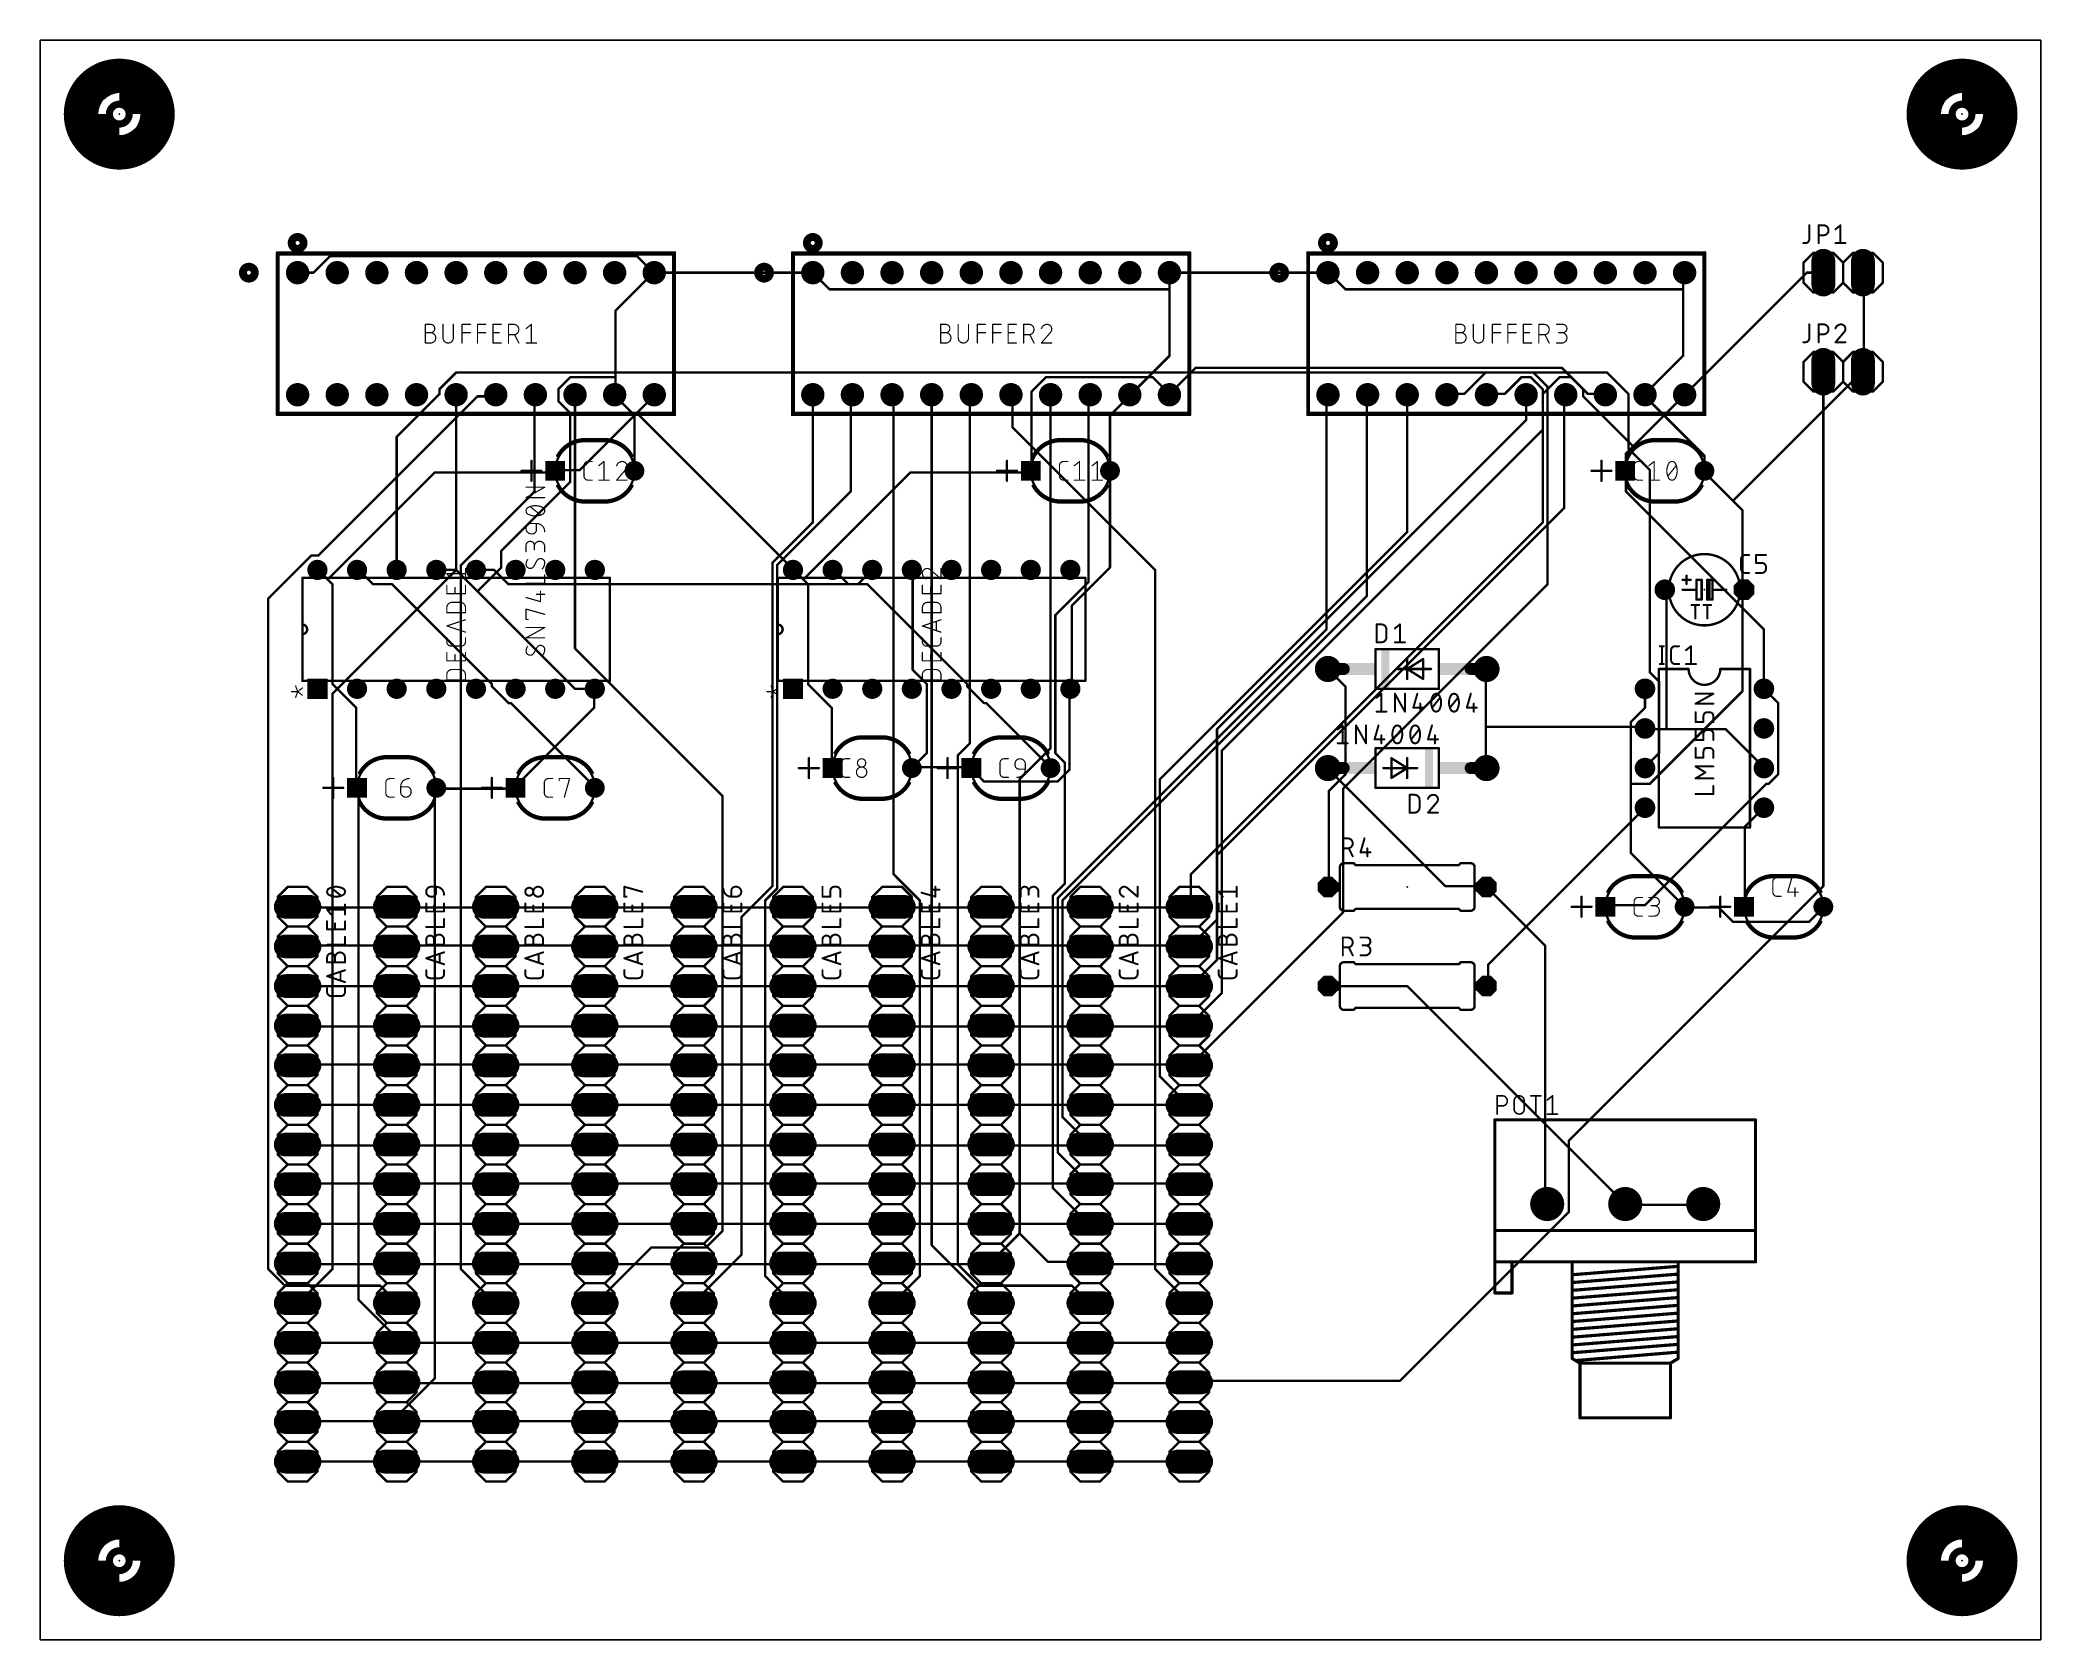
# Model space of a CAD drawing. Extents: x 0 to 5.05, y 0 to 4.04.
import ezdxf

# ---------------------------------------------------------------- set-up
doc = ezdxf.new("R2010")
doc.units = 0
for name, color, linetype in [('1', 12, 'CONTINUOUS'), ('16', 132, 'CONTINUOUS'), ('17', 110, 'CONTINUOUS'), ('20', 31, 'CONTINUOUS'), ('21', 253, 'CONTINUOUS'), ('22', 253, 'CONTINUOUS'), ('23', 53, 'CONTINUOUS'), ('25', 253, 'CONTINUOUS'), ('27', 253, 'CONTINUOUS'), ('39', 12, 'CONTINUOUS'), ('40', 132, 'CONTINUOUS'), ('41', 12, 'CONTINUOUS'), ('42', 132, 'CONTINUOUS'), ('43', 110, 'CONTINUOUS'), ('51', 253, 'CONTINUOUS')]:
    doc.layers.add(name, color=color, linetype=linetype)

# ---------------------------------------------------------------- blocks, each defined once
blk = doc.blocks.new('ROUNDP')
at = {"const_width": 0.5}
blk.add_lwpolyline([(0, -0.25, 1), (0, 0.25, 1), (0, -0.25)], format="xyb", dxfattribs=at)
blk = doc.blocks.new('SQUAREP')
blk.add_solid([(-0.5, -0.5), (0.5, -0.5), (-0.5, 0.5), (0.5, 0.5)])
blk = doc.blocks.new('OCTAGONP')
at = {"const_width": 0.5}
blk.add_lwpolyline([(-0.25, -0.103553), (-0.25, 0.103553), (-0.103553, 0.25), (0.103553, 0.25), (0.25, 0.103553), (0.25, -0.103553), (0.103553, -0.25), (-0.103553, -0.25), (-0.25, -0.103553), (-0.25, 0.103553)], dxfattribs=at)
blk = doc.blocks.new('RECT')
blk.add_solid([(-0.5, -0.5), (0.5, -0.5), (-0.5, 0.5), (0.5, 0.5)])
blk = doc.blocks.new('LONGP100')
at = {"const_width": 1}
blk.add_lwpolyline([(-0.5, 0), (0.5, 0)], dxfattribs=at)
at = {"const_width": 0.5}
for points in [[(-0.5, 0.25, 1), (-0.5, -0.25)], [(0.5, -0.25, 1), (0.5, 0.25)]]:
    blk.add_lwpolyline(points, format="xyb", dxfattribs=at)

msp = doc.modelspace()

# ---------------------------------------------------------------- linework, layer by layer
at = {"layer": '1', "const_width": 0.006}
for points in [[(0.732, 3.492), (0.69, 3.45)], [(1.506, 3.492), (0.732, 3.492)], [(1.548, 3.45), (1.506, 3.492)], [(0.69, 3.45), (0.65, 3.45)], [(1.548, 3.45), (1.452, 3.354)], [(1.548, 3.45), (1.55, 3.45)], [(1.55, 3.45), (1.95, 3.45)], [(1.95, 3.45), (1.992, 3.408)], [(2.85, 3.408), (2.85, 3.45)], [(2.85, 3.45), (3.25, 3.45)], [(3.252, 3.45), (3.25, 3.45)], [(3.252, 3.45), (3.294, 3.408)], [(4.146, 3.408), (4.146, 3.45)], [(4.146, 3.45), (4.15, 3.45)], [(4.15, 3.142), (4.458, 3.45)], [(4.458, 3.45), (4.5, 3.45)], [(4.602, 3.45), (4.6, 3.45)], [(4.602, 3.45), (4.602, 3.204)], [(1.992, 3.408), (2.85, 3.408)], [(2.85, 3.24), (2.85, 3.408)], [(3.294, 3.408), (4.146, 3.408)], [(4.146, 3.24), (4.146, 3.408)], [(1.452, 3.354), (1.452, 3.186)], [(2.754, 3.144), (2.85, 3.24)], [(4.05, 3.144), (4.146, 3.24)], [(1.338, 3.186), (1.308, 3.156)], [(1.452, 3.186), (1.338, 3.186)], [(1.452, 3.186), (1.452, 3.144)], [(2.85, 3.144), (2.916, 3.21)], [(2.916, 3.21), (3.84, 3.21)], [(3.648, 3.198), (3.594, 3.144)], [(3.768, 3.198), (3.648, 3.198)], [(3.738, 3.186), (3.696, 3.144)], [(3.762, 3.186), (3.738, 3.186)], [(3.792, 3.156), (3.762, 3.186)], [(3.804, 3.162), (3.768, 3.198)], [(3.84, 3.21), (3.894, 3.156)], [(4.272, 2.874), (4.596, 3.198)], [(4.596, 3.198), (4.6, 3.2)], [(4.602, 3.204), (4.6, 3.2)], [(0.702, 2.736), (1.104, 3.138)], [(1.104, 3.138), (1.146, 3.138)], [(1.146, 3.138), (1.15, 3.142)], [(1.308, 3.156), (1.308, 3.126)], [(1.35, 2.502), (1.35, 3.142)], [(1.452, 3.144), (1.45, 3.142)], [(1.452, 3.138), (1.45, 3.142)], [(1.452, 3.138), (1.5, 3.09)], [(1.95, 2.82), (1.95, 3.142)], [(2.046, 3.138), (2.05, 3.142)], [(2.046, 2.898), (2.046, 3.138)], [(2.454, 3.138), (2.45, 3.142)], [(2.454, 3.06), (2.454, 3.138)], [(2.748, 3.138), (2.7, 3.09)], [(2.748, 3.138), (2.75, 3.142)], [(2.754, 3.144), (2.75, 3.142)], [(2.85, 3.144), (2.85, 3.142)], [(3.45, 2.796), (3.45, 3.142)], [(3.552, 3.144), (3.55, 3.142)], [(3.594, 3.144), (3.552, 3.144)], [(3.654, 3.144), (3.65, 3.142)], [(3.696, 3.144), (3.654, 3.144)], [(3.75, 3.078), (3.75, 3.142)], [(3.792, 3.054), (3.792, 3.156)], [(3.804, 2.664), (3.804, 3.162)], [(3.894, 3.156), (3.894, 3.138)], [(3.894, 3.138), (4.02, 3.012)], [(4.15, 3.142), (4.02, 3.012)], [(4.05, 3.144), (4.05, 3.142)], [(1.308, 3.126), (1.338, 3.096)], [(1.338, 3.096), (1.338, 2.922)], [(1.5, 3.09), (1.5, 2.95)], [(2.7, 3.09), (2.7, 2.95)], [(2.97, 2.298), (3.75, 3.078)], [(2.814, 2.7), (2.454, 3.06)], [(2.982, 2.244), (3.792, 3.054)], [(4.02, 3.012), (4.002, 2.994)], [(4.002, 2.994), (4.002, 2.952)], [(0.996, 2.946), (0.726, 2.676)], [(1.296, 2.946), (0.996, 2.946)], [(1.296, 2.946), (1.3, 2.95)], [(1.926, 2.676), (2.196, 2.946)], [(2.196, 2.946), (2.496, 2.946)], [(2.496, 2.946), (2.5, 2.95)], [(4.002, 2.952), (4, 2.95)], [(4.002, 2.946), (4, 2.95)], [(4.002, 2.946), (4.002, 2.898)], [(4.2, 2.946), (4.2, 2.95)], [(4.2, 2.946), (4.272, 2.874)], [(1.338, 2.922), (1.164, 2.748)], [(1.86, 2.712), (2.046, 2.898)], [(4.002, 2.898), (4.35, 2.55)], [(4.272, 2.874), (4.296, 2.85)], [(4.296, 2.85), (4.296, 2.652)], [(1.848, 2.718), (1.95, 2.82)], [(2.826, 2.172), (3.45, 2.796)], [(0.576, 2.628), (0.684, 2.736)], [(0.684, 2.736), (0.702, 2.736)], [(1.164, 2.748), (1.164, 2.706)], [(0.702, 2.7), (0.7, 2.7)], [(0.702, 2.7), (0.726, 2.676)], [(0.726, 2.676), (0.738, 2.664)], [(0.804, 2.7), (0.8, 2.7)], [(0.804, 2.7), (0.84, 2.664)], [(1.05, 2.7), (1, 2.7)], [(1.104, 2.646), (1.05, 2.7)], [(1.164, 2.706), (1.104, 2.646)], [(1.848, 1.902), (1.848, 2.718)], [(1.86, 1.896), (1.86, 2.712)], [(1.902, 2.7), (1.9, 2.7)], [(1.902, 2.7), (1.926, 2.676)], [(1.926, 2.676), (1.938, 2.664)], [(2.004, 2.7), (2, 2.7)], [(2.004, 2.7), (2.04, 2.664)], [(2.814, 0.936), (2.814, 2.7)], [(0.576, 0.936), (0.576, 2.628)], [(0.738, 2.664), (0.738, 2.412)], [(0.84, 2.664), (0.888, 2.664)], [(0.888, 2.664), (1.14, 2.412)], [(1.35, 2.4), (1.104, 2.646)], [(1.938, 2.664), (1.938, 2.412)], [(2.04, 2.664), (2.088, 2.664)], [(2.088, 2.664), (2.34, 2.412)], [(3.288, 2.148), (3.804, 2.664)], [(4.104, 2.646), (4.1, 2.65)], [(4.104, 2.298), (4.104, 2.646)], [(4.296, 2.652), (4.3, 2.65)], [(4.35, 2.55), (4.35, 2.4)], [(1.722, 2.13), (1.35, 2.502)], [(3.25, 2.45), (3.294, 2.406)], [(3.648, 2.448), (3.65, 2.45)], [(3.648, 2.448), (3.648, 2.304)], [(0.738, 2.412), (0.798, 2.352)], [(1.14, 2.412), (1.14, 2.406)], [(1.14, 2.406), (1.182, 2.364)], [(1.4, 2.4), (1.35, 2.4)], [(1.938, 2.412), (1.998, 2.352)], [(2.34, 2.412), (2.34, 2.406)], [(2.34, 2.406), (2.382, 2.364)], [(2.598, 2.196), (2.598, 2.4)], [(2.598, 2.4), (2.6, 2.4)], [(3.294, 2.406), (3.294, 2.184)], [(4.35, 2.4), (4.386, 2.364)], [(0.798, 2.352), (0.798, 2.154)], [(1.182, 2.364), (1.188, 2.364)], [(1.188, 2.364), (1.398, 2.154)], [(1.998, 2.352), (1.998, 2.202)], [(2.382, 2.364), (2.388, 2.364)], [(2.388, 2.364), (2.55, 2.202)], [(4.386, 2.364), (4.386, 2.184)], [(2.97, 1.716), (2.97, 2.298)], [(3.648, 2.304), (3.648, 2.202)], [(4.05, 2.304), (3.648, 2.304)], [(4.05, 2.304), (4.05, 2.3)], [(4.05, 2.298), (4.05, 2.3)], [(4.104, 2.298), (4.05, 2.298)], [(4.254, 2.298), (4.104, 2.298)], [(4.35, 2.202), (4.254, 2.298)], [(2.982, 1.632), (2.982, 2.244)], [(1.998, 2.202), (2, 2.2)], [(2.202, 2.202), (2.2, 2.2)], [(2.346, 2.202), (2.202, 2.202)], [(2.346, 2.202), (2.35, 2.2)], [(2.352, 2.196), (2.35, 2.2)], [(2.352, 2.196), (2.382, 2.166)], [(2.55, 2.202), (2.55, 2.2)], [(2.568, 2.166), (2.598, 2.196)], [(2.826, 1.422), (2.826, 2.172)], [(3.294, 2.184), (3.252, 2.142)], [(3.648, 2.202), (3.65, 2.2)], [(4.35, 2.202), (4.35, 2.2)], [(4.386, 2.184), (4.362, 2.16)], [(0.798, 2.154), (0.8, 2.15)], [(1.002, 2.148), (1, 2.15)], [(1.2, 2.148), (1.002, 2.148)], [(1.2, 2.148), (1.2, 2.15)], [(1.398, 2.154), (1.4, 2.15)], [(1.722, 1.032), (1.722, 2.13)], [(2.382, 2.166), (2.568, 2.166)], [(3.252, 2.142), (3.252, 1.902)], [(3.288, 1.836), (3.288, 2.148)], [(4.356, 2.16), (4.05, 1.854)], [(4.362, 2.16), (4.356, 2.16)], [(4.05, 2.1), (3.654, 1.704)], [(4.35, 2.1), (4.302, 2.052)], [(4.302, 2.052), (4.302, 1.854)], [(1.77, 1.824), (1.848, 1.902)], [(1.83, 1.866), (1.86, 1.896)], [(1.83, 0.918), (1.83, 1.866)], [(3.252, 1.902), (3.25, 1.9)], [(0.654, 1.848), (0.65, 1.85)], [(0.9, 1.848), (0.654, 1.848)], [(0.9, 1.848), (0.9, 1.85)], [(1.146, 1.848), (0.9, 1.848)], [(1.146, 1.848), (1.15, 1.85)], [(1.152, 1.848), (1.15, 1.85)], [(1.398, 1.848), (1.152, 1.848)], [(1.398, 1.848), (1.4, 1.85)], [(1.404, 1.848), (1.4, 1.85)], [(1.404, 1.848), (1.65, 1.848)], [(1.65, 1.848), (1.65, 1.85)], [(1.77, 0.972), (1.77, 1.824)], [(1.902, 1.848), (1.9, 1.85)], [(2.148, 1.848), (1.902, 1.848)], [(2.148, 1.848), (2.15, 1.85)], [(2.154, 1.848), (2.15, 1.85)], [(2.154, 1.848), (2.4, 1.848)], [(2.4, 1.848), (2.4, 1.85)], [(2.646, 1.848), (2.4, 1.848)], [(2.646, 1.848), (2.65, 1.85)], [(2.904, 1.452), (3.288, 1.836)], [(3.954, 1.854), (3.95, 1.85)], [(4.05, 1.854), (3.954, 1.854)], [(4.152, 1.848), (4.15, 1.85)], [(4.236, 1.848), (4.152, 1.848)], [(4.272, 1.812), (4.236, 1.848)], [(4.302, 1.854), (4.3, 1.85)], [(4.5, 1.848), (4.464, 1.812)], [(4.5, 1.848), (4.5, 1.85)], [(4.464, 1.812), (4.272, 1.812)], [(0.654, 1.752), (0.65, 1.75)], [(0.9, 1.752), (0.654, 1.752)], [(1.146, 1.752), (0.9, 1.752)], [(0.9, 1.752), (0.9, 1.75)], [(1.146, 1.752), (1.15, 1.75)], [(1.152, 1.752), (1.15, 1.75)], [(1.398, 1.752), (1.152, 1.752)], [(1.398, 1.752), (1.4, 1.75)], [(1.404, 1.752), (1.4, 1.75)], [(1.404, 1.752), (1.65, 1.752)], [(1.65, 1.752), (1.65, 1.75)], [(1.902, 1.752), (1.9, 1.75)], [(2.148, 1.752), (1.902, 1.752)], [(2.148, 1.752), (2.15, 1.75)], [(2.154, 1.752), (2.15, 1.75)], [(2.154, 1.752), (2.4, 1.752)], [(2.646, 1.752), (2.4, 1.752)], [(2.4, 1.752), (2.4, 1.75)], [(2.646, 1.752), (2.65, 1.75)], [(2.904, 1.65), (2.97, 1.716)], [(3.654, 1.704), (3.654, 1.65)], [(0.9, 1.65), (0.65, 1.65)], [(1.15, 1.65), (0.9, 1.65)], [(1.4, 1.65), (1.15, 1.65)], [(1.4, 1.65), (1.65, 1.65)], [(2.15, 1.65), (1.9, 1.65)], [(2.15, 1.65), (2.4, 1.65)], [(2.65, 1.65), (2.4, 1.65)], [(2.904, 1.65), (2.9, 1.65)], [(2.9, 1.55), (2.982, 1.632)], [(3.45, 1.65), (3.25, 1.65)], [(4, 1.1), (3.45, 1.65)], [(3.654, 1.65), (3.65, 1.65)], [(0.654, 1.548), (0.65, 1.55)], [(0.9, 1.548), (0.654, 1.548)], [(0.9, 1.548), (0.9, 1.55)], [(1.146, 1.548), (0.9, 1.548)], [(1.146, 1.548), (1.15, 1.55)], [(1.152, 1.548), (1.15, 1.55)], [(1.398, 1.548), (1.152, 1.548)], [(1.398, 1.548), (1.4, 1.55)], [(1.404, 1.548), (1.4, 1.55)], [(1.404, 1.548), (1.65, 1.548)], [(1.65, 1.548), (1.65, 1.55)], [(1.902, 1.548), (1.9, 1.55)], [(2.148, 1.548), (1.902, 1.548)], [(2.148, 1.548), (2.15, 1.55)], [(2.154, 1.548), (2.15, 1.55)], [(2.154, 1.548), (2.4, 1.548)], [(2.4, 1.548), (2.4, 1.55)], [(2.646, 1.548), (2.4, 1.548)], [(2.646, 1.548), (2.65, 1.55)], [(0.654, 1.452), (0.65, 1.45)], [(0.9, 1.452), (0.654, 1.452)], [(1.146, 1.452), (0.9, 1.452)], [(0.9, 1.452), (0.9, 1.45)], [(1.146, 1.452), (1.15, 1.45)], [(1.152, 1.452), (1.15, 1.45)], [(1.398, 1.452), (1.152, 1.452)], [(1.398, 1.452), (1.4, 1.45)], [(1.404, 1.452), (1.4, 1.45)], [(1.404, 1.452), (1.65, 1.452)], [(1.65, 1.452), (1.65, 1.45)], [(1.902, 1.452), (1.9, 1.45)], [(2.148, 1.452), (1.902, 1.452)], [(2.148, 1.452), (2.15, 1.45)], [(2.154, 1.452), (2.15, 1.45)], [(2.154, 1.452), (2.4, 1.452)], [(2.646, 1.452), (2.4, 1.452)], [(2.4, 1.452), (2.4, 1.45)], [(2.646, 1.452), (2.65, 1.45)], [(2.898, 1.35), (2.826, 1.422)], [(2.904, 1.452), (2.9, 1.45)], [(0.9, 1.35), (0.65, 1.35)], [(1.15, 1.35), (0.9, 1.35)], [(1.4, 1.35), (1.15, 1.35)], [(1.4, 1.35), (1.65, 1.35)], [(2.15, 1.35), (1.9, 1.35)], [(2.15, 1.35), (2.4, 1.35)], [(2.65, 1.35), (2.4, 1.35)], [(2.898, 1.35), (2.9, 1.35)], [(0.654, 1.248), (0.65, 1.25)], [(0.9, 1.248), (0.654, 1.248)], [(0.9, 1.248), (0.9, 1.25)], [(1.146, 1.248), (0.9, 1.248)], [(1.146, 1.248), (1.15, 1.25)], [(1.152, 1.248), (1.15, 1.25)], [(1.398, 1.248), (1.152, 1.248)], [(1.398, 1.248), (1.4, 1.25)], [(1.404, 1.248), (1.4, 1.25)], [(1.404, 1.248), (1.65, 1.248)], [(1.65, 1.248), (1.65, 1.25)], [(1.902, 1.248), (1.9, 1.25)], [(2.148, 1.248), (1.902, 1.248)], [(2.148, 1.248), (2.15, 1.25)], [(2.154, 1.248), (2.15, 1.25)], [(2.154, 1.248), (2.4, 1.248)], [(2.4, 1.248), (2.4, 1.25)], [(2.646, 1.248), (2.4, 1.248)], [(2.646, 1.248), (2.65, 1.25)], [(0.654, 1.152), (0.65, 1.15)], [(0.9, 1.152), (0.654, 1.152)], [(1.146, 1.152), (0.9, 1.152)], [(0.9, 1.152), (0.9, 1.15)], [(1.146, 1.152), (1.15, 1.15)], [(1.152, 1.152), (1.15, 1.15)], [(1.398, 1.152), (1.152, 1.152)], [(1.398, 1.152), (1.4, 1.15)], [(1.404, 1.152), (1.4, 1.15)], [(1.404, 1.152), (1.65, 1.152)], [(1.65, 1.152), (1.65, 1.15)], [(1.902, 1.152), (1.9, 1.15)], [(2.148, 1.152), (1.902, 1.152)], [(2.148, 1.152), (2.15, 1.15)], [(2.154, 1.152), (2.15, 1.15)], [(2.154, 1.152), (2.4, 1.152)], [(2.646, 1.152), (2.4, 1.152)], [(2.4, 1.152), (2.4, 1.15)], [(2.646, 1.152), (2.65, 1.15)], [(4.002, 1.098), (4, 1.1)], [(4.002, 1.098), (4.194, 1.098)], [(4.194, 1.098), (4.19685, 1.1)], [(0.9, 1.05), (0.65, 1.05)], [(1.15, 1.05), (0.9, 1.05)], [(1.4, 1.05), (1.15, 1.05)], [(1.4, 1.05), (1.65, 1.05)], [(1.68, 0.99), (1.722, 1.032)], [(2.15, 1.05), (1.9, 1.05)], [(2.15, 1.05), (2.4, 1.05)], [(2.65, 1.05), (2.4, 1.05)], [(1.404, 0.852), (1.542, 0.99)], [(1.542, 0.99), (1.68, 0.99)], [(1.65, 0.852), (1.77, 0.972)], [(0.618, 0.894), (0.576, 0.936)], [(0.654, 0.948), (0.65, 0.95)], [(0.9, 0.948), (0.654, 0.948)], [(0.9, 0.948), (0.9, 0.95)], [(1.146, 0.948), (0.9, 0.948)], [(1.146, 0.948), (1.15, 0.95)], [(1.152, 0.948), (1.15, 0.95)], [(1.398, 0.948), (1.152, 0.948)], [(1.398, 0.948), (1.4, 0.95)], [(1.896, 0.852), (1.83, 0.918)], [(1.902, 0.948), (1.9, 0.95)], [(2.148, 0.948), (1.902, 0.948)], [(2.148, 0.948), (2.15, 0.95)], [(2.154, 0.948), (2.15, 0.95)], [(2.4, 0.948), (2.154, 0.948)], [(2.4, 0.948), (2.4, 0.95)], [(2.9, 0.85), (2.814, 0.936)], [(0.858, 0.894), (0.618, 0.894)], [(0.9, 0.852), (0.858, 0.894)], [(0.9, 0.852), (0.9, 0.85)], [(1.404, 0.852), (1.4, 0.85)], [(1.65, 0.852), (1.65, 0.85)], [(1.896, 0.852), (1.9, 0.85)], [(0.9, 0.75), (0.65, 0.75)], [(1.15, 0.75), (0.9, 0.75)], [(1.4, 0.75), (1.15, 0.75)], [(1.4, 0.75), (1.65, 0.75)], [(1.9, 0.75), (1.65, 0.75)], [(2.15, 0.75), (1.9, 0.75)], [(2.15, 0.75), (2.4, 0.75)], [(2.4, 0.75), (2.65, 0.75)], [(2.9, 0.75), (2.65, 0.75)], [(0.654, 0.648), (0.65, 0.65)], [(0.9, 0.648), (0.654, 0.648)], [(0.9, 0.648), (0.9, 0.65)], [(1.146, 0.648), (0.9, 0.648)], [(1.146, 0.648), (1.15, 0.65)], [(1.152, 0.648), (1.15, 0.65)], [(1.398, 0.648), (1.152, 0.648)], [(1.398, 0.648), (1.4, 0.65)], [(1.404, 0.648), (1.4, 0.65)], [(1.404, 0.648), (1.65, 0.648)], [(1.65, 0.648), (1.65, 0.65)], [(1.896, 0.648), (1.65, 0.648)], [(1.896, 0.648), (1.9, 0.65)], [(1.902, 0.648), (1.9, 0.65)], [(2.148, 0.648), (1.902, 0.648)], [(2.148, 0.648), (2.15, 0.65)], [(2.154, 0.648), (2.15, 0.65)], [(2.154, 0.648), (2.4, 0.648)], [(2.4, 0.648), (2.4, 0.65)], [(2.646, 0.648), (2.4, 0.648)], [(2.646, 0.648), (2.65, 0.65)], [(2.652, 0.648), (2.65, 0.65)], [(2.898, 0.648), (2.652, 0.648)], [(2.898, 0.648), (2.9, 0.65)], [(0.654, 0.552), (0.65, 0.55)], [(0.9, 0.552), (0.654, 0.552)], [(1.146, 0.552), (0.9, 0.552)], [(0.9, 0.552), (0.9, 0.55)], [(1.146, 0.552), (1.15, 0.55)], [(1.152, 0.552), (1.15, 0.55)], [(1.398, 0.552), (1.152, 0.552)], [(1.398, 0.552), (1.4, 0.55)], [(1.404, 0.552), (1.4, 0.55)], [(1.404, 0.552), (1.65, 0.552)], [(1.896, 0.552), (1.65, 0.552)], [(1.65, 0.552), (1.65, 0.55)], [(1.896, 0.552), (1.9, 0.55)], [(1.902, 0.552), (1.9, 0.55)], [(2.148, 0.552), (1.902, 0.552)], [(2.148, 0.552), (2.15, 0.55)], [(2.154, 0.552), (2.15, 0.55)], [(2.154, 0.552), (2.4, 0.552)], [(2.4, 0.552), (2.646, 0.552)], [(2.4, 0.552), (2.4, 0.55)], [(2.646, 0.552), (2.65, 0.55)], [(2.652, 0.552), (2.65, 0.55)], [(2.898, 0.552), (2.652, 0.552)], [(2.898, 0.552), (2.9, 0.55)], [(0.9, 0.45), (0.65, 0.45)], [(1.15, 0.45), (0.9, 0.45)], [(1.4, 0.45), (1.15, 0.45)], [(1.4, 0.45), (1.65, 0.45)], [(1.9, 0.45), (1.65, 0.45)], [(2.15, 0.45), (1.9, 0.45)], [(2.15, 0.45), (2.4, 0.45)], [(2.4, 0.45), (2.65, 0.45)], [(2.9, 0.45), (2.65, 0.45)]]:
    msp.add_lwpolyline(points, dxfattribs=at)
at = {"layer": '1', "const_width": 0.003}
for points in [[(0.732, 3.4935, 1), (0.732, 3.4905)], [(0.733061, 3.490939, 1), (0.730939, 3.493061)], [(1.507061, 3.493061, 1), (1.504939, 3.490939)], [(1.506, 3.4905, 1), (1.506, 3.4935)], [(0.65, 3.4515, 1), (0.65, 3.4485)], [(0.688939, 3.451061, 1), (0.691061, 3.448939)], [(0.69, 3.4485, 1), (0.69, 3.4515)], [(1.548, 3.4515, 1), (1.548, 3.4485)], [(1.549061, 3.448939, 1), (1.546939, 3.451061)], [(1.546939, 3.448939, 1), (1.549061, 3.451061)], [(1.55, 3.4515, 1), (1.55, 3.4485)], [(1.55, 3.4485, 1), (1.55, 3.4515)], [(1.951061, 3.451061, 1), (1.948939, 3.448939)], [(1.95, 3.4485, 1), (1.95, 3.4515)], [(2.8515, 3.45, 1), (2.8485, 3.45)], [(2.85, 3.4515, 1), (2.85, 3.4485)], [(3.25, 3.4515, 1), (3.25, 3.4485)], [(3.25, 3.4485, 1), (3.25, 3.4515)], [(3.253061, 3.451061, 1), (3.250939, 3.448939)], [(3.252, 3.4485, 1), (3.252, 3.4515)], [(4.1475, 3.45, 1), (4.1445, 3.45)], [(4.146, 3.4515, 1), (4.146, 3.4485)], [(4.15, 3.4485, 1), (4.15, 3.4515)], [(4.458, 3.4515, 1), (4.458, 3.4485)], [(4.459061, 3.448939, 1), (4.456939, 3.451061)], [(4.5, 3.4485, 1), (4.5, 3.4515)], [(4.6, 3.4515, 1), (4.6, 3.4485)], [(4.6035, 3.45, 1), (4.6005, 3.45)], [(4.602, 3.4485, 1), (4.602, 3.4515)], [(1.992, 3.4095, 1), (1.992, 3.4065)], [(1.990939, 3.406939, 1), (1.993061, 3.409061)], [(2.8515, 3.408, 1), (2.8485, 3.408)], [(2.8485, 3.408, 1), (2.8515, 3.408)], [(2.85, 3.4065, 1), (2.85, 3.4095)], [(3.294, 3.4095, 1), (3.294, 3.4065)], [(3.292939, 3.406939, 1), (3.295061, 3.409061)], [(4.1475, 3.408, 1), (4.1445, 3.408)], [(4.1445, 3.408, 1), (4.1475, 3.408)], [(4.146, 3.4065, 1), (4.146, 3.4095)], [(1.4535, 3.354, 1), (1.4505, 3.354)], [(1.450939, 3.355061, 1), (1.453061, 3.352939)], [(2.8485, 3.24, 1), (2.8515, 3.24)], [(2.851061, 3.238939, 1), (2.848939, 3.241061)], [(4.1445, 3.24, 1), (4.1475, 3.24)], [(4.147061, 3.238939, 1), (4.144939, 3.241061)], [(1.338, 3.1875, 1), (1.338, 3.1845)], [(1.339061, 3.184939, 1), (1.336939, 3.187061)], [(1.4535, 3.186, 1), (1.4505, 3.186)], [(1.4505, 3.186, 1), (1.4535, 3.186)], [(1.452, 3.1845, 1), (1.452, 3.1875)], [(2.916, 3.2115, 1), (2.916, 3.2085)], [(2.917061, 3.208939, 1), (2.914939, 3.211061)], [(3.648, 3.1995, 1), (3.648, 3.1965)], [(3.649061, 3.196939, 1), (3.646939, 3.199061)], [(3.738, 3.1875, 1), (3.738, 3.1845)], [(3.739061, 3.184939, 1), (3.736939, 3.187061)], [(3.763061, 3.187061, 1), (3.760939, 3.184939)], [(3.762, 3.1845, 1), (3.762, 3.1875)], [(3.769061, 3.199061, 1), (3.766939, 3.196939)], [(3.768, 3.1965, 1), (3.768, 3.1995)], [(3.841061, 3.211061, 1), (3.838939, 3.208939)], [(3.84, 3.2085, 1), (3.84, 3.2115)], [(4.595329, 3.199342, 1), (4.596671, 3.196658)], [(4.597061, 3.196939, 1), (4.594939, 3.199061)], [(4.598658, 3.200671, 1), (4.601342, 3.199329)], [(4.600671, 3.198658, 1), (4.599329, 3.201342)], [(4.6005, 3.204, 1), (4.6035, 3.204)], [(4.603342, 3.203329, 1), (4.600658, 3.204671)], [(1.104, 3.1395, 1), (1.104, 3.1365)], [(1.105061, 3.136939, 1), (1.102939, 3.139061)], [(1.144939, 3.139061, 1), (1.147061, 3.136939)], [(1.146, 3.1365, 1), (1.146, 3.1395)], [(1.151061, 3.140939, 1), (1.148939, 3.143061)], [(1.3095, 3.156, 1), (1.3065, 3.156)], [(1.306939, 3.157061, 1), (1.309061, 3.154939)], [(1.3515, 3.142, 1), (1.3485, 3.142)], [(1.451342, 3.142671, 1), (1.448658, 3.141329)], [(1.448939, 3.143061, 1), (1.451061, 3.140939)], [(1.4505, 3.144, 1), (1.4535, 3.144)], [(1.453061, 3.139061, 1), (1.450939, 3.136939)], [(1.450658, 3.137329, 1), (1.453342, 3.138671)], [(1.453061, 3.142939, 1), (1.450939, 3.145061)], [(1.9515, 3.142, 1), (1.9485, 3.142)], [(2.0475, 3.138, 1), (2.0445, 3.138)], [(2.044939, 3.139061, 1), (2.047061, 3.136939)], [(2.051061, 3.140939, 1), (2.048939, 3.143061)], [(2.451061, 3.143061, 1), (2.448939, 3.140939)], [(2.4555, 3.138, 1), (2.4525, 3.138)], [(2.452939, 3.136939, 1), (2.455061, 3.139061)], [(2.746658, 3.138671, 1), (2.749342, 3.137329)], [(2.749061, 3.136939, 1), (2.746939, 3.139061)], [(2.749329, 3.143342, 1), (2.750671, 3.140658)], [(2.751342, 3.141329, 1), (2.748658, 3.142671)], [(2.752939, 3.145061, 1), (2.755061, 3.142939)], [(2.754671, 3.142658, 1), (2.753329, 3.145342)], [(2.8515, 3.144, 1), (2.8485, 3.144)], [(2.848939, 3.145061, 1), (2.851061, 3.142939)], [(2.8485, 3.142, 1), (2.8515, 3.142)], [(3.4515, 3.142, 1), (3.4485, 3.142)], [(3.548939, 3.143061, 1), (3.551061, 3.140939)], [(3.552, 3.1455, 1), (3.552, 3.1425)], [(3.553061, 3.142939, 1), (3.550939, 3.145061)], [(3.592939, 3.145061, 1), (3.595061, 3.142939)], [(3.594, 3.1425, 1), (3.594, 3.1455)], [(3.649329, 3.143342, 1), (3.650671, 3.140658)], [(3.654, 3.1455, 1), (3.654, 3.1425)], [(3.654671, 3.142658, 1), (3.653329, 3.145342)], [(3.694939, 3.145061, 1), (3.697061, 3.142939)], [(3.696, 3.1425, 1), (3.696, 3.1455)], [(3.7515, 3.142, 1), (3.7485, 3.142)], [(3.7935, 3.156, 1), (3.7905, 3.156)], [(3.790939, 3.154939, 1), (3.793061, 3.157061)], [(3.8055, 3.162, 1), (3.8025, 3.162)], [(3.802939, 3.160939, 1), (3.805061, 3.163061)], [(3.8955, 3.156, 1), (3.8925, 3.156)], [(3.895061, 3.139061, 1), (3.892939, 3.136939)], [(3.8925, 3.138, 1), (3.8955, 3.138)], [(3.892939, 3.154939, 1), (3.895061, 3.157061)], [(4.0515, 3.144, 1), (4.0485, 3.144)], [(4.048939, 3.145061, 1), (4.051061, 3.142939)], [(4.0485, 3.142, 1), (4.0515, 3.142)], [(4.148939, 3.143061, 1), (4.151061, 3.140939)], [(4.151061, 3.140939, 1), (4.148939, 3.143061)], [(1.309061, 3.127061, 1), (1.306939, 3.124939)], [(1.3065, 3.126, 1), (1.3095, 3.126)], [(1.3395, 3.096, 1), (1.3365, 3.096)], [(1.336939, 3.094939, 1), (1.339061, 3.097061)], [(1.5015, 3.09, 1), (1.4985, 3.09)], [(1.498939, 3.088939, 1), (1.501061, 3.091061)], [(2.7015, 3.09, 1), (2.6985, 3.09)], [(2.698939, 3.091061, 1), (2.701061, 3.088939)], [(3.751061, 3.076939, 1), (3.748939, 3.079061)], [(2.455061, 3.061061, 1), (2.452939, 3.058939)], [(2.4525, 3.06, 1), (2.4555, 3.06)], [(3.7485, 3.078, 1), (3.7515, 3.078)], [(3.7905, 3.054, 1), (3.7935, 3.054)], [(3.793061, 3.052939, 1), (3.790939, 3.055061)], [(4.0035, 2.994, 1), (4.0005, 2.994)], [(4.000939, 2.995061, 1), (4.003061, 2.992939)], [(4.018939, 3.013061, 1), (4.021061, 3.010939)], [(4.021061, 3.010939, 1), (4.018939, 3.013061)], [(4.018939, 3.010939, 1), (4.021061, 3.013061)], [(0.996, 2.9475, 1), (0.996, 2.9445)], [(0.997061, 2.944939, 1), (0.994939, 2.947061)], [(1.294939, 2.947061, 1), (1.297061, 2.944939)], [(1.296, 2.9445, 1), (1.296, 2.9475)], [(1.301061, 2.948939, 1), (1.298939, 2.951061)], [(1.4985, 2.95, 1), (1.5015, 2.95)], [(2.196, 2.9475, 1), (2.196, 2.9445)], [(2.197061, 2.944939, 1), (2.194939, 2.947061)], [(2.494939, 2.947061, 1), (2.497061, 2.944939)], [(2.496, 2.9445, 1), (2.496, 2.9475)], [(2.501061, 2.948939, 1), (2.498939, 2.951061)], [(2.6985, 2.95, 1), (2.7015, 2.95)], [(4.001342, 2.950671, 1), (3.998658, 2.949329)], [(3.998939, 2.951061, 1), (4.001061, 2.948939)], [(4.0005, 2.952, 1), (4.0035, 2.952)], [(4.0035, 2.946, 1), (4.0005, 2.946)], [(4.000658, 2.945329, 1), (4.003342, 2.946671)], [(4.003061, 2.950939, 1), (4.000939, 2.953061)], [(4.2015, 2.95, 1), (4.1985, 2.95)], [(4.201061, 2.947061, 1), (4.198939, 2.944939)], [(4.1985, 2.946, 1), (4.2015, 2.946)], [(1.3365, 2.922, 1), (1.3395, 2.922)], [(1.339061, 2.920939, 1), (1.336939, 2.923061)], [(2.0445, 2.898, 1), (2.0475, 2.898)], [(2.047061, 2.896939, 1), (2.044939, 2.899061)], [(4.003061, 2.899061, 1), (4.000939, 2.896939)], [(4.0005, 2.898, 1), (4.0035, 2.898)], [(4.273061, 2.875061, 1), (4.270939, 2.872939)], [(4.270939, 2.875061, 1), (4.273061, 2.872939)], [(4.270939, 2.872939, 1), (4.273061, 2.875061)], [(4.2975, 2.85, 1), (4.2945, 2.85)], [(4.294939, 2.848939, 1), (4.297061, 2.851061)], [(1.9485, 2.82, 1), (1.9515, 2.82)], [(1.951061, 2.818939, 1), (1.948939, 2.821061)], [(3.4485, 2.796, 1), (3.4515, 2.796)], [(3.451061, 2.794939, 1), (3.448939, 2.797061)], [(0.684, 2.7375, 1), (0.684, 2.7345)], [(0.685061, 2.734939, 1), (0.682939, 2.737061)], [(0.700939, 2.737061, 1), (0.703061, 2.734939)], [(0.702, 2.7345, 1), (0.702, 2.7375)], [(1.1655, 2.748, 1), (1.1625, 2.748)], [(1.162939, 2.749061, 1), (1.165061, 2.746939)], [(0.7, 2.7015, 1), (0.7, 2.6985)], [(0.703061, 2.701061, 1), (0.700939, 2.698939)], [(0.702, 2.6985, 1), (0.702, 2.7015)], [(0.727061, 2.677061, 1), (0.724939, 2.674939)], [(0.724939, 2.677061, 1), (0.727061, 2.674939)], [(0.724939, 2.674939, 1), (0.727061, 2.677061)], [(0.8, 2.7015, 1), (0.8, 2.6985)], [(0.805061, 2.701061, 1), (0.802939, 2.698939)], [(0.804, 2.6985, 1), (0.804, 2.7015)], [(1, 2.7015, 1), (1, 2.6985)], [(1.051061, 2.701061, 1), (1.048939, 2.698939)], [(1.05, 2.6985, 1), (1.05, 2.7015)], [(1.1625, 2.706, 1), (1.1655, 2.706)], [(1.165061, 2.704939, 1), (1.162939, 2.707061)], [(1.8495, 2.718, 1), (1.8465, 2.718)], [(1.846939, 2.719061, 1), (1.849061, 2.716939)], [(1.8615, 2.712, 1), (1.8585, 2.712)], [(1.858939, 2.713061, 1), (1.861061, 2.710939)], [(1.9, 2.7015, 1), (1.9, 2.6985)], [(1.903061, 2.701061, 1), (1.900939, 2.698939)], [(1.902, 2.6985, 1), (1.902, 2.7015)], [(1.927061, 2.677061, 1), (1.924939, 2.674939)], [(1.924939, 2.677061, 1), (1.927061, 2.674939)], [(1.924939, 2.674939, 1), (1.927061, 2.677061)], [(2, 2.7015, 1), (2, 2.6985)], [(2.005061, 2.701061, 1), (2.002939, 2.698939)], [(2.004, 2.6985, 1), (2.004, 2.7015)], [(2.8155, 2.7, 1), (2.8125, 2.7)], [(2.812939, 2.698939, 1), (2.815061, 2.701061)], [(0.5775, 2.628, 1), (0.5745, 2.628)], [(0.574939, 2.629061, 1), (0.577061, 2.626939)], [(0.7395, 2.664, 1), (0.7365, 2.664)], [(0.736939, 2.662939, 1), (0.739061, 2.665061)], [(0.84, 2.6655, 1), (0.84, 2.6625)], [(0.838939, 2.662939, 1), (0.841061, 2.665061)], [(0.889061, 2.665061, 1), (0.886939, 2.662939)], [(0.888, 2.6625, 1), (0.888, 2.6655)], [(1.105061, 2.647061, 1), (1.102939, 2.644939)], [(1.102939, 2.647061, 1), (1.105061, 2.644939)], [(1.102939, 2.644939, 1), (1.105061, 2.647061)], [(1.9395, 2.664, 1), (1.9365, 2.664)], [(1.936939, 2.662939, 1), (1.939061, 2.665061)], [(2.04, 2.6655, 1), (2.04, 2.6625)], [(2.038939, 2.662939, 1), (2.041061, 2.665061)], [(2.089061, 2.665061, 1), (2.086939, 2.662939)], [(2.088, 2.6625, 1), (2.088, 2.6655)], [(3.8025, 2.664, 1), (3.8055, 2.664)], [(3.805061, 2.662939, 1), (3.802939, 2.665061)], [(4.101061, 2.651061, 1), (4.098939, 2.648939)], [(4.1055, 2.646, 1), (4.1025, 2.646)], [(4.102939, 2.644939, 1), (4.105061, 2.647061)], [(4.296671, 2.653342, 1), (4.295329, 2.650658)], [(4.2945, 2.652, 1), (4.2975, 2.652)], [(4.299329, 2.648658, 1), (4.300671, 2.651342)], [(4.3515, 2.55, 1), (4.3485, 2.55)], [(4.348939, 2.548939, 1), (4.351061, 2.551061)], [(1.351061, 2.503061, 1), (1.348939, 2.500939)], [(1.3485, 2.502, 1), (1.3515, 2.502)], [(3.251061, 2.451061, 1), (3.248939, 2.448939)], [(3.6495, 2.448, 1), (3.6465, 2.448)], [(3.646939, 2.449061, 1), (3.649061, 2.446939)], [(3.651061, 2.448939, 1), (3.648939, 2.451061)], [(0.739061, 2.413061, 1), (0.736939, 2.410939)], [(0.7365, 2.412, 1), (0.7395, 2.412)], [(1.1415, 2.412, 1), (1.1385, 2.412)], [(1.141061, 2.407061, 1), (1.138939, 2.404939)], [(1.1385, 2.406, 1), (1.1415, 2.406)], [(1.138939, 2.410939, 1), (1.141061, 2.413061)], [(1.35, 2.4015, 1), (1.35, 2.3985)], [(1.348939, 2.398939, 1), (1.351061, 2.401061)], [(1.4, 2.3985, 1), (1.4, 2.4015)], [(1.939061, 2.413061, 1), (1.936939, 2.410939)], [(1.9365, 2.412, 1), (1.9395, 2.412)], [(2.3415, 2.412, 1), (2.3385, 2.412)], [(2.341061, 2.407061, 1), (2.338939, 2.404939)], [(2.3385, 2.406, 1), (2.3415, 2.406)], [(2.338939, 2.410939, 1), (2.341061, 2.413061)], [(2.5995, 2.4, 1), (2.5965, 2.4)], [(2.598, 2.4015, 1), (2.598, 2.3985)], [(2.6, 2.3985, 1), (2.6, 2.4015)], [(3.2955, 2.406, 1), (3.2925, 2.406)], [(3.292939, 2.404939, 1), (3.295061, 2.407061)], [(4.351061, 2.401061, 1), (4.348939, 2.398939)], [(4.3485, 2.4, 1), (4.3515, 2.4)], [(0.7995, 2.352, 1), (0.7965, 2.352)], [(0.796939, 2.350939, 1), (0.799061, 2.353061)], [(1.182, 2.3655, 1), (1.182, 2.3625)], [(1.180939, 2.362939, 1), (1.183061, 2.365061)], [(1.189061, 2.365061, 1), (1.186939, 2.362939)], [(1.188, 2.3625, 1), (1.188, 2.3655)], [(1.9995, 2.352, 1), (1.9965, 2.352)], [(1.996939, 2.350939, 1), (1.999061, 2.353061)], [(2.382, 2.3655, 1), (2.382, 2.3625)], [(2.380939, 2.362939, 1), (2.383061, 2.365061)], [(2.389061, 2.365061, 1), (2.386939, 2.362939)], [(2.388, 2.3625, 1), (2.388, 2.3655)], [(4.3875, 2.364, 1), (4.3845, 2.364)], [(4.384939, 2.362939, 1), (4.387061, 2.365061)], [(2.9715, 2.298, 1), (2.9685, 2.298)], [(2.968939, 2.299061, 1), (2.971061, 2.296939)], [(3.6495, 2.304, 1), (3.6465, 2.304)], [(3.648, 2.3055, 1), (3.648, 2.3025)], [(3.6465, 2.304, 1), (3.6495, 2.304)], [(4.0515, 2.304, 1), (4.0485, 2.304)], [(4.0515, 2.3, 1), (4.0485, 2.3)], [(4.0485, 2.3, 1), (4.0515, 2.3)], [(4.05, 2.2995, 1), (4.05, 2.2965)], [(4.0485, 2.298, 1), (4.0515, 2.298)], [(4.05, 2.3025, 1), (4.05, 2.3055)], [(4.104, 2.2995, 1), (4.104, 2.2965)], [(4.1025, 2.298, 1), (4.1055, 2.298)], [(4.104, 2.2965, 1), (4.104, 2.2995)], [(4.255061, 2.299061, 1), (4.252939, 2.296939)], [(4.254, 2.2965, 1), (4.254, 2.2995)], [(2.9835, 2.244, 1), (2.9805, 2.244)], [(2.980939, 2.245061, 1), (2.983061, 2.242939)], [(1.999061, 2.203061, 1), (1.996939, 2.200939)], [(1.9965, 2.202, 1), (1.9995, 2.202)], [(1.998939, 2.198939, 1), (2.001061, 2.201061)], [(2.198939, 2.201061, 1), (2.201061, 2.198939)], [(2.202, 2.2035, 1), (2.202, 2.2005)], [(2.203061, 2.200939, 1), (2.200939, 2.203061)], [(2.346671, 2.203342, 1), (2.345329, 2.200658)], [(2.346, 2.2005, 1), (2.346, 2.2035)], [(2.351342, 2.200671, 1), (2.348658, 2.199329)], [(2.349329, 2.198658, 1), (2.350671, 2.201342)], [(2.353061, 2.197061, 1), (2.350939, 2.194939)], [(2.350658, 2.195329, 1), (2.353342, 2.196671)], [(2.5515, 2.202, 1), (2.5485, 2.202)], [(2.5485, 2.2, 1), (2.5515, 2.2)], [(2.548939, 2.200939, 1), (2.551061, 2.203061)], [(2.5965, 2.196, 1), (2.5995, 2.196)], [(2.599061, 2.194939, 1), (2.596939, 2.197061)], [(2.8275, 2.172, 1), (2.8245, 2.172)], [(2.824939, 2.173061, 1), (2.827061, 2.170939)], [(3.2925, 2.184, 1), (3.2955, 2.184)], [(3.295061, 2.182939, 1), (3.292939, 2.185061)], [(3.649061, 2.203061, 1), (3.646939, 2.200939)], [(3.6465, 2.202, 1), (3.6495, 2.202)], [(3.648939, 2.198939, 1), (3.651061, 2.201061)], [(4.3515, 2.202, 1), (4.3485, 2.202)], [(4.3485, 2.2, 1), (4.3515, 2.2)], [(4.348939, 2.200939, 1), (4.351061, 2.203061)], [(4.3845, 2.184, 1), (4.3875, 2.184)], [(4.387061, 2.182939, 1), (4.384939, 2.185061)], [(0.799342, 2.154671, 1), (0.796658, 2.153329)], [(0.7965, 2.154, 1), (0.7995, 2.154)], [(0.798658, 2.149329, 1), (0.801342, 2.150671)], [(1.001061, 2.151061, 1), (0.998939, 2.148939)], [(1.002, 2.1495, 1), (1.002, 2.1465)], [(1.000939, 2.146939, 1), (1.003061, 2.149061)], [(1.2015, 2.15, 1), (1.1985, 2.15)], [(1.1985, 2.148, 1), (1.2015, 2.148)], [(1.2, 2.1465, 1), (1.2, 2.1495)], [(1.399342, 2.154671, 1), (1.396658, 2.153329)], [(1.396939, 2.152939, 1), (1.399061, 2.155061)], [(1.398658, 2.149329, 1), (1.401342, 2.150671)], [(1.7235, 2.13, 1), (1.7205, 2.13)], [(1.720939, 2.128939, 1), (1.723061, 2.131061)], [(2.382, 2.1675, 1), (2.382, 2.1645)], [(2.380939, 2.164939, 1), (2.383061, 2.167061)], [(2.566939, 2.167061, 1), (2.569061, 2.164939)], [(2.568, 2.1645, 1), (2.568, 2.1675)], [(3.2535, 2.142, 1), (3.2505, 2.142)], [(3.250939, 2.143061, 1), (3.253061, 2.140939)], [(3.2895, 2.148, 1), (3.2865, 2.148)], [(3.286939, 2.149061, 1), (3.289061, 2.146939)], [(4.356, 2.1615, 1), (4.356, 2.1585)], [(4.357061, 2.158939, 1), (4.354939, 2.161061)], [(4.360939, 2.161061, 1), (4.363061, 2.158939)], [(4.362, 2.1585, 1), (4.362, 2.1615)], [(4.051061, 2.098939, 1), (4.048939, 2.101061)], [(4.351061, 2.098939, 1), (4.348939, 2.101061)], [(4.3035, 2.052, 1), (4.3005, 2.052)], [(4.300939, 2.053061, 1), (4.303061, 2.050939)], [(1.8315, 1.866, 1), (1.8285, 1.866)], [(1.828939, 1.867061, 1), (1.831061, 1.864939)], [(1.8465, 1.902, 1), (1.8495, 1.902)], [(1.849061, 1.900939, 1), (1.846939, 1.903061)], [(1.8585, 1.896, 1), (1.8615, 1.896)], [(1.861061, 1.894939, 1), (1.858939, 1.897061)], [(3.248939, 1.901061, 1), (3.251061, 1.898939)], [(3.2505, 1.902, 1), (3.2535, 1.902)], [(3.253061, 1.900939, 1), (3.250939, 1.903061)], [(0.650671, 1.851342, 1), (0.649329, 1.848658)], [(0.654, 1.8495, 1), (0.654, 1.8465)], [(0.653329, 1.846658, 1), (0.654671, 1.849342)], [(0.9015, 1.85, 1), (0.8985, 1.85)], [(0.9, 1.8495, 1), (0.9, 1.8465)], [(0.8985, 1.848, 1), (0.9015, 1.848)], [(0.9, 1.8465, 1), (0.9, 1.8495)], [(1.145329, 1.849342, 1), (1.146671, 1.846658)], [(1.146, 1.8465, 1), (1.146, 1.8495)], [(1.151061, 1.851061, 1), (1.148939, 1.848939)], [(1.150671, 1.848658, 1), (1.149329, 1.851342)], [(1.152, 1.8495, 1), (1.152, 1.8465)], [(1.150939, 1.846939, 1), (1.153061, 1.849061)], [(1.396939, 1.849061, 1), (1.399061, 1.846939)], [(1.398, 1.8465, 1), (1.398, 1.8495)], [(1.400671, 1.851342, 1), (1.399329, 1.848658)], [(1.401061, 1.848939, 1), (1.398939, 1.851061)], [(1.404, 1.8495, 1), (1.404, 1.8465)], [(1.403329, 1.846658, 1), (1.404671, 1.849342)], [(1.6515, 1.85, 1), (1.6485, 1.85)], [(1.6485, 1.848, 1), (1.6515, 1.848)], [(1.65, 1.8465, 1), (1.65, 1.8495)], [(1.7715, 1.824, 1), (1.7685, 1.824)], [(1.768939, 1.825061, 1), (1.771061, 1.822939)], [(1.901061, 1.851061, 1), (1.898939, 1.848939)], [(1.902, 1.8495, 1), (1.902, 1.8465)], [(1.900939, 1.846939, 1), (1.903061, 1.849061)], [(2.146939, 1.849061, 1), (2.149061, 1.846939)], [(2.148, 1.8465, 1), (2.148, 1.8495)], [(2.150671, 1.851342, 1), (2.149329, 1.848658)], [(2.151061, 1.848939, 1), (2.148939, 1.851061)], [(2.154, 1.8495, 1), (2.154, 1.8465)], [(2.153329, 1.846658, 1), (2.154671, 1.849342)], [(2.4015, 1.85, 1), (2.3985, 1.85)], [(2.4, 1.8495, 1), (2.4, 1.8465)], [(2.3985, 1.848, 1), (2.4015, 1.848)], [(2.4, 1.8465, 1), (2.4, 1.8495)], [(2.645329, 1.849342, 1), (2.646671, 1.846658)], [(2.646, 1.8465, 1), (2.646, 1.8495)], [(2.650671, 1.848658, 1), (2.649329, 1.851342)], [(3.2865, 1.836, 1), (3.2895, 1.836)], [(3.289061, 1.834939, 1), (3.286939, 1.837061)], [(3.948939, 1.851061, 1), (3.951061, 1.848939)], [(3.954, 1.8555, 1), (3.954, 1.8525)], [(3.955061, 1.852939, 1), (3.952939, 1.855061)], [(4.048939, 1.855061, 1), (4.051061, 1.852939)], [(4.05, 1.8525, 1), (4.05, 1.8555)], [(4.151061, 1.851061, 1), (4.148939, 1.848939)], [(4.152, 1.8495, 1), (4.152, 1.8465)], [(4.150939, 1.846939, 1), (4.153061, 1.849061)], [(4.237061, 1.849061, 1), (4.234939, 1.846939)], [(4.236, 1.8465, 1), (4.236, 1.8495)], [(4.298658, 1.850671, 1), (4.301342, 1.849329)], [(4.3005, 1.854, 1), (4.3035, 1.854)], [(4.303342, 1.853329, 1), (4.300658, 1.854671)], [(4.5015, 1.85, 1), (4.4985, 1.85)], [(4.4985, 1.848, 1), (4.5015, 1.848)], [(4.501061, 1.846939, 1), (4.498939, 1.849061)], [(4.272, 1.8135, 1), (4.272, 1.8105)], [(4.270939, 1.810939, 1), (4.273061, 1.813061)], [(4.462939, 1.813061, 1), (4.465061, 1.810939)], [(4.464, 1.8105, 1), (4.464, 1.8135)], [(0.649329, 1.751342, 1), (0.650671, 1.748658)], [(0.654, 1.7535, 1), (0.654, 1.7505)], [(0.654671, 1.750658, 1), (0.653329, 1.753342)], [(0.9, 1.7535, 1), (0.9, 1.7505)], [(0.9015, 1.752, 1), (0.8985, 1.752)], [(0.8985, 1.75, 1), (0.9015, 1.75)], [(0.9, 1.7505, 1), (0.9, 1.7535)], [(1.146671, 1.753342, 1), (1.145329, 1.750658)], [(1.146, 1.7505, 1), (1.146, 1.7535)], [(1.148939, 1.751061, 1), (1.151061, 1.748939)], [(1.149329, 1.748658, 1), (1.150671, 1.751342)], [(1.152, 1.7535, 1), (1.152, 1.7505)], [(1.153061, 1.750939, 1), (1.150939, 1.753061)], [(1.399061, 1.753061, 1), (1.396939, 1.750939)], [(1.398, 1.7505, 1), (1.398, 1.7535)], [(1.399329, 1.751342, 1), (1.400671, 1.748658)], [(1.398939, 1.748939, 1), (1.401061, 1.751061)], [(1.404, 1.7535, 1), (1.404, 1.7505)], [(1.404671, 1.750658, 1), (1.403329, 1.753342)], [(1.6515, 1.752, 1), (1.6485, 1.752)], [(1.6485, 1.75, 1), (1.6515, 1.75)], [(1.65, 1.7505, 1), (1.65, 1.7535)], [(1.898939, 1.751061, 1), (1.901061, 1.748939)], [(1.902, 1.7535, 1), (1.902, 1.7505)], [(1.903061, 1.750939, 1), (1.900939, 1.753061)], [(2.149061, 1.753061, 1), (2.146939, 1.750939)], [(2.148, 1.7505, 1), (2.148, 1.7535)], [(2.149329, 1.751342, 1), (2.150671, 1.748658)], [(2.148939, 1.748939, 1), (2.151061, 1.751061)], [(2.154, 1.7535, 1), (2.154, 1.7505)], [(2.154671, 1.750658, 1), (2.153329, 1.753342)], [(2.4, 1.7535, 1), (2.4, 1.7505)], [(2.4015, 1.752, 1), (2.3985, 1.752)], [(2.3985, 1.75, 1), (2.4015, 1.75)], [(2.4, 1.7505, 1), (2.4, 1.7535)], [(2.646671, 1.753342, 1), (2.645329, 1.750658)], [(2.646, 1.7505, 1), (2.646, 1.7535)], [(2.649329, 1.748658, 1), (2.650671, 1.751342)], [(2.9685, 1.716, 1), (2.9715, 1.716)], [(2.971061, 1.714939, 1), (2.968939, 1.717061)], [(3.6555, 1.704, 1), (3.6525, 1.704)], [(3.652939, 1.705061, 1), (3.655061, 1.702939)], [(0.65, 1.6515, 1), (0.65, 1.6485)], [(0.9, 1.6515, 1), (0.9, 1.6485)], [(0.9, 1.6485, 1), (0.9, 1.6515)], [(1.15, 1.6515, 1), (1.15, 1.6485)], [(1.15, 1.6485, 1), (1.15, 1.6515)], [(1.4, 1.6515, 1), (1.4, 1.6485)], [(1.4, 1.6485, 1), (1.4, 1.6515)], [(1.65, 1.6485, 1), (1.65, 1.6515)], [(1.9, 1.6515, 1), (1.9, 1.6485)], [(2.15, 1.6515, 1), (2.15, 1.6485)], [(2.15, 1.6485, 1), (2.15, 1.6515)], [(2.4, 1.6515, 1), (2.4, 1.6485)], [(2.4, 1.6485, 1), (2.4, 1.6515)], [(2.65, 1.6485, 1), (2.65, 1.6515)], [(2.9, 1.6515, 1), (2.9, 1.6485)], [(2.902939, 1.651061, 1), (2.905061, 1.648939)], [(2.904, 1.6485, 1), (2.904, 1.6515)], [(2.9805, 1.632, 1), (2.9835, 1.632)], [(2.983061, 1.630939, 1), (2.980939, 1.633061)], [(3.25, 1.6515, 1), (3.25, 1.6485)], [(3.451061, 1.651061, 1), (3.448939, 1.648939)], [(3.45, 1.6485, 1), (3.45, 1.6515)], [(3.65, 1.6515, 1), (3.65, 1.6485)], [(3.6525, 1.65, 1), (3.6555, 1.65)], [(3.654, 1.6485, 1), (3.654, 1.6515)], [(0.650671, 1.551342, 1), (0.649329, 1.548658)], [(0.654, 1.5495, 1), (0.654, 1.5465)], [(0.653329, 1.546658, 1), (0.654671, 1.549342)], [(0.9015, 1.55, 1), (0.8985, 1.55)], [(0.9, 1.5495, 1), (0.9, 1.5465)], [(0.8985, 1.548, 1), (0.9015, 1.548)], [(0.9, 1.5465, 1), (0.9, 1.5495)], [(1.145329, 1.549342, 1), (1.146671, 1.546658)], [(1.146, 1.5465, 1), (1.146, 1.5495)], [(1.151061, 1.551061, 1), (1.148939, 1.548939)], [(1.150671, 1.548658, 1), (1.149329, 1.551342)], [(1.152, 1.5495, 1), (1.152, 1.5465)], [(1.150939, 1.546939, 1), (1.153061, 1.549061)], [(1.396939, 1.549061, 1), (1.399061, 1.546939)], [(1.398, 1.5465, 1), (1.398, 1.5495)], [(1.400671, 1.551342, 1), (1.399329, 1.548658)], [(1.401061, 1.548939, 1), (1.398939, 1.551061)], [(1.404, 1.5495, 1), (1.404, 1.5465)], [(1.403329, 1.546658, 1), (1.404671, 1.549342)], [(1.6515, 1.55, 1), (1.6485, 1.55)], [(1.6485, 1.548, 1), (1.6515, 1.548)], [(1.65, 1.5465, 1), (1.65, 1.5495)], [(1.901061, 1.551061, 1), (1.898939, 1.548939)], [(1.902, 1.5495, 1), (1.902, 1.5465)], [(1.900939, 1.546939, 1), (1.903061, 1.549061)], [(2.146939, 1.549061, 1), (2.149061, 1.546939)], [(2.148, 1.5465, 1), (2.148, 1.5495)], [(2.150671, 1.551342, 1), (2.149329, 1.548658)], [(2.151061, 1.548939, 1), (2.148939, 1.551061)], [(2.154, 1.5495, 1), (2.154, 1.5465)], [(2.153329, 1.546658, 1), (2.154671, 1.549342)], [(2.4015, 1.55, 1), (2.3985, 1.55)], [(2.4, 1.5495, 1), (2.4, 1.5465)], [(2.3985, 1.548, 1), (2.4015, 1.548)], [(2.4, 1.5465, 1), (2.4, 1.5495)], [(2.645329, 1.549342, 1), (2.646671, 1.546658)], [(2.646, 1.5465, 1), (2.646, 1.5495)], [(2.650671, 1.548658, 1), (2.649329, 1.551342)], [(2.898939, 1.551061, 1), (2.901061, 1.548939)], [(0.649329, 1.451342, 1), (0.650671, 1.448658)], [(0.654, 1.4535, 1), (0.654, 1.4505)], [(0.654671, 1.450658, 1), (0.653329, 1.453342)], [(0.9, 1.4535, 1), (0.9, 1.4505)], [(0.9015, 1.452, 1), (0.8985, 1.452)], [(0.8985, 1.45, 1), (0.9015, 1.45)], [(0.9, 1.4505, 1), (0.9, 1.4535)], [(1.146671, 1.453342, 1), (1.145329, 1.450658)], [(1.146, 1.4505, 1), (1.146, 1.4535)], [(1.148939, 1.451061, 1), (1.151061, 1.448939)], [(1.149329, 1.448658, 1), (1.150671, 1.451342)], [(1.152, 1.4535, 1), (1.152, 1.4505)], [(1.153061, 1.450939, 1), (1.150939, 1.453061)], [(1.399061, 1.453061, 1), (1.396939, 1.450939)], [(1.398, 1.4505, 1), (1.398, 1.4535)], [(1.399329, 1.451342, 1), (1.400671, 1.448658)], [(1.398939, 1.448939, 1), (1.401061, 1.451061)], [(1.404, 1.4535, 1), (1.404, 1.4505)], [(1.404671, 1.450658, 1), (1.403329, 1.453342)], [(1.6515, 1.452, 1), (1.6485, 1.452)], [(1.6485, 1.45, 1), (1.6515, 1.45)], [(1.65, 1.4505, 1), (1.65, 1.4535)], [(1.898939, 1.451061, 1), (1.901061, 1.448939)], [(1.902, 1.4535, 1), (1.902, 1.4505)], [(1.903061, 1.450939, 1), (1.900939, 1.453061)], [(2.149061, 1.453061, 1), (2.146939, 1.450939)], [(2.148, 1.4505, 1), (2.148, 1.4535)], [(2.149329, 1.451342, 1), (2.150671, 1.448658)], [(2.148939, 1.448939, 1), (2.151061, 1.451061)], [(2.154, 1.4535, 1), (2.154, 1.4505)], [(2.154671, 1.450658, 1), (2.153329, 1.453342)], [(2.4, 1.4535, 1), (2.4, 1.4505)], [(2.4015, 1.452, 1), (2.3985, 1.452)], [(2.3985, 1.45, 1), (2.4015, 1.45)], [(2.4, 1.4505, 1), (2.4, 1.4535)], [(2.646671, 1.453342, 1), (2.645329, 1.450658)], [(2.646, 1.4505, 1), (2.646, 1.4535)], [(2.649329, 1.448658, 1), (2.650671, 1.451342)], [(2.827061, 1.423061, 1), (2.824939, 1.420939)], [(2.8245, 1.422, 1), (2.8275, 1.422)], [(2.899329, 1.451342, 1), (2.900671, 1.448658)], [(2.902939, 1.453061, 1), (2.905061, 1.450939)], [(2.904671, 1.450658, 1), (2.903329, 1.453342)], [(0.65, 1.3515, 1), (0.65, 1.3485)], [(0.9, 1.3515, 1), (0.9, 1.3485)], [(0.9, 1.3485, 1), (0.9, 1.3515)], [(1.15, 1.3515, 1), (1.15, 1.3485)], [(1.15, 1.3485, 1), (1.15, 1.3515)], [(1.4, 1.3515, 1), (1.4, 1.3485)], [(1.4, 1.3485, 1), (1.4, 1.3515)], [(1.65, 1.3485, 1), (1.65, 1.3515)], [(1.9, 1.3515, 1), (1.9, 1.3485)], [(2.15, 1.3515, 1), (2.15, 1.3485)], [(2.15, 1.3485, 1), (2.15, 1.3515)], [(2.4, 1.3515, 1), (2.4, 1.3485)], [(2.4, 1.3485, 1), (2.4, 1.3515)], [(2.65, 1.3485, 1), (2.65, 1.3515)], [(2.898, 1.3515, 1), (2.898, 1.3485)], [(2.896939, 1.348939, 1), (2.899061, 1.351061)], [(2.9, 1.3485, 1), (2.9, 1.3515)], [(0.650671, 1.251342, 1), (0.649329, 1.248658)], [(0.654, 1.2495, 1), (0.654, 1.2465)], [(0.653329, 1.246658, 1), (0.654671, 1.249342)], [(0.9015, 1.25, 1), (0.8985, 1.25)], [(0.9, 1.2495, 1), (0.9, 1.2465)], [(0.8985, 1.248, 1), (0.9015, 1.248)], [(0.9, 1.2465, 1), (0.9, 1.2495)], [(1.145329, 1.249342, 1), (1.146671, 1.246658)], [(1.146, 1.2465, 1), (1.146, 1.2495)], [(1.151061, 1.251061, 1), (1.148939, 1.248939)], [(1.150671, 1.248658, 1), (1.149329, 1.251342)], [(1.152, 1.2495, 1), (1.152, 1.2465)], [(1.150939, 1.246939, 1), (1.153061, 1.249061)], [(1.396939, 1.249061, 1), (1.399061, 1.246939)], [(1.398, 1.2465, 1), (1.398, 1.2495)], [(1.400671, 1.251342, 1), (1.399329, 1.248658)], [(1.401061, 1.248939, 1), (1.398939, 1.251061)], [(1.404, 1.2495, 1), (1.404, 1.2465)], [(1.403329, 1.246658, 1), (1.404671, 1.249342)], [(1.6515, 1.25, 1), (1.6485, 1.25)], [(1.6485, 1.248, 1), (1.6515, 1.248)], [(1.65, 1.2465, 1), (1.65, 1.2495)], [(1.901061, 1.251061, 1), (1.898939, 1.248939)], [(1.902, 1.2495, 1), (1.902, 1.2465)], [(1.900939, 1.246939, 1), (1.903061, 1.249061)], [(2.146939, 1.249061, 1), (2.149061, 1.246939)], [(2.148, 1.2465, 1), (2.148, 1.2495)], [(2.150671, 1.251342, 1), (2.149329, 1.248658)], [(2.151061, 1.248939, 1), (2.148939, 1.251061)], [(2.154, 1.2495, 1), (2.154, 1.2465)], [(2.153329, 1.246658, 1), (2.154671, 1.249342)], [(2.4015, 1.25, 1), (2.3985, 1.25)], [(2.4, 1.2495, 1), (2.4, 1.2465)], [(2.3985, 1.248, 1), (2.4015, 1.248)], [(2.4, 1.2465, 1), (2.4, 1.2495)], [(2.645329, 1.249342, 1), (2.646671, 1.246658)], [(2.646, 1.2465, 1), (2.646, 1.2495)], [(2.650671, 1.248658, 1), (2.649329, 1.251342)], [(0.649329, 1.151342, 1), (0.650671, 1.148658)], [(0.654, 1.1535, 1), (0.654, 1.1505)], [(0.654671, 1.150658, 1), (0.653329, 1.153342)], [(0.9, 1.1535, 1), (0.9, 1.1505)], [(0.9015, 1.152, 1), (0.8985, 1.152)], [(0.8985, 1.15, 1), (0.9015, 1.15)], [(0.9, 1.1505, 1), (0.9, 1.1535)], [(1.146671, 1.153342, 1), (1.145329, 1.150658)], [(1.146, 1.1505, 1), (1.146, 1.1535)], [(1.148939, 1.151061, 1), (1.151061, 1.148939)], [(1.149329, 1.148658, 1), (1.150671, 1.151342)], [(1.152, 1.1535, 1), (1.152, 1.1505)], [(1.153061, 1.150939, 1), (1.150939, 1.153061)], [(1.399061, 1.153061, 1), (1.396939, 1.150939)], [(1.398, 1.1505, 1), (1.398, 1.1535)], [(1.399329, 1.151342, 1), (1.400671, 1.148658)], [(1.398939, 1.148939, 1), (1.401061, 1.151061)], [(1.404, 1.1535, 1), (1.404, 1.1505)], [(1.404671, 1.150658, 1), (1.403329, 1.153342)], [(1.6515, 1.152, 1), (1.6485, 1.152)], [(1.6485, 1.15, 1), (1.6515, 1.15)], [(1.65, 1.1505, 1), (1.65, 1.1535)], [(1.898939, 1.151061, 1), (1.901061, 1.148939)], [(1.902, 1.1535, 1), (1.902, 1.1505)], [(1.903061, 1.150939, 1), (1.900939, 1.153061)], [(2.149061, 1.153061, 1), (2.146939, 1.150939)], [(2.148, 1.1505, 1), (2.148, 1.1535)], [(2.149329, 1.151342, 1), (2.150671, 1.148658)], [(2.148939, 1.148939, 1), (2.151061, 1.151061)], [(2.154, 1.1535, 1), (2.154, 1.1505)], [(2.154671, 1.150658, 1), (2.153329, 1.153342)], [(2.4, 1.1535, 1), (2.4, 1.1505)], [(2.4015, 1.152, 1), (2.3985, 1.152)], [(2.3985, 1.15, 1), (2.4015, 1.15)], [(2.4, 1.1505, 1), (2.4, 1.1535)], [(2.646671, 1.153342, 1), (2.645329, 1.150658)], [(2.646, 1.1505, 1), (2.646, 1.1535)], [(2.649329, 1.148658, 1), (2.650671, 1.151342)], [(4.001061, 1.101061, 1), (3.998939, 1.098939)], [(3.998939, 1.098939, 1), (4.001061, 1.101061)], [(4.002, 1.0995, 1), (4.002, 1.0965)], [(4.000939, 1.096939, 1), (4.003061, 1.099061)], [(4.193138, 1.099228, 1), (4.194862, 1.096772)], [(4.194, 1.0965, 1), (4.194, 1.0995)], [(4.197712, 1.098772, 1), (4.195989, 1.101228)], [(0.65, 1.0515, 1), (0.65, 1.0485)], [(0.9, 1.0515, 1), (0.9, 1.0485)], [(0.9, 1.0485, 1), (0.9, 1.0515)], [(1.15, 1.0515, 1), (1.15, 1.0485)], [(1.15, 1.0485, 1), (1.15, 1.0515)], [(1.4, 1.0515, 1), (1.4, 1.0485)], [(1.4, 1.0485, 1), (1.4, 1.0515)], [(1.65, 1.0485, 1), (1.65, 1.0515)], [(1.7205, 1.032, 1), (1.7235, 1.032)], [(1.723061, 1.030939, 1), (1.720939, 1.033061)], [(1.9, 1.0515, 1), (1.9, 1.0485)], [(2.15, 1.0515, 1), (2.15, 1.0485)], [(2.15, 1.0485, 1), (2.15, 1.0515)], [(2.4, 1.0515, 1), (2.4, 1.0485)], [(2.4, 1.0485, 1), (2.4, 1.0515)], [(2.65, 1.0485, 1), (2.65, 1.0515)], [(1.542, 0.9915, 1), (1.542, 0.9885)], [(1.543061, 0.988939, 1), (1.540939, 0.991061)], [(1.678939, 0.991061, 1), (1.681061, 0.988939)], [(1.68, 0.9885, 1), (1.68, 0.9915)], [(1.7685, 0.972, 1), (1.7715, 0.972)], [(1.771061, 0.970939, 1), (1.768939, 0.973061)], [(0.577061, 0.937061, 1), (0.574939, 0.934939)], [(0.5745, 0.936, 1), (0.5775, 0.936)], [(0.650671, 0.951342, 1), (0.649329, 0.948658)], [(0.654, 0.9495, 1), (0.654, 0.9465)], [(0.653329, 0.946658, 1), (0.654671, 0.949342)], [(0.9015, 0.95, 1), (0.8985, 0.95)], [(0.9, 0.9495, 1), (0.9, 0.9465)], [(0.8985, 0.948, 1), (0.9015, 0.948)], [(0.9, 0.9465, 1), (0.9, 0.9495)], [(1.145329, 0.949342, 1), (1.146671, 0.946658)], [(1.146, 0.9465, 1), (1.146, 0.9495)], [(1.151061, 0.951061, 1), (1.148939, 0.948939)], [(1.150671, 0.948658, 1), (1.149329, 0.951342)], [(1.152, 0.9495, 1), (1.152, 0.9465)], [(1.150939, 0.946939, 1), (1.153061, 0.949061)], [(1.396939, 0.949061, 1), (1.399061, 0.946939)], [(1.398, 0.9465, 1), (1.398, 0.9495)], [(1.401061, 0.948939, 1), (1.398939, 0.951061)], [(1.831061, 0.919061, 1), (1.828939, 0.916939)], [(1.8285, 0.918, 1), (1.8315, 0.918)], [(1.901061, 0.951061, 1), (1.898939, 0.948939)], [(1.902, 0.9495, 1), (1.902, 0.9465)], [(1.900939, 0.946939, 1), (1.903061, 0.949061)], [(2.146939, 0.949061, 1), (2.149061, 0.946939)], [(2.148, 0.9465, 1), (2.148, 0.9495)], [(2.150671, 0.951342, 1), (2.149329, 0.948658)], [(2.151061, 0.948939, 1), (2.148939, 0.951061)], [(2.154, 0.9495, 1), (2.154, 0.9465)], [(2.153329, 0.946658, 1), (2.154671, 0.949342)], [(2.4015, 0.95, 1), (2.3985, 0.95)], [(2.3985, 0.948, 1), (2.4015, 0.948)], [(2.4, 0.9465, 1), (2.4, 0.9495)], [(2.815061, 0.937061, 1), (2.812939, 0.934939)], [(2.8125, 0.936, 1), (2.8155, 0.936)], [(0.618, 0.8955, 1), (0.618, 0.8925)], [(0.616939, 0.892939, 1), (0.619061, 0.895061)], [(0.859061, 0.895061, 1), (0.856939, 0.892939)], [(0.858, 0.8925, 1), (0.858, 0.8955)], [(0.9015, 0.852, 1), (0.8985, 0.852)], [(0.8985, 0.85, 1), (0.9015, 0.85)], [(0.898939, 0.850939, 1), (0.901061, 0.853061)], [(1.399329, 0.851342, 1), (1.400671, 0.848658)], [(1.402939, 0.853061, 1), (1.405061, 0.850939)], [(1.404671, 0.850658, 1), (1.403329, 0.853342)], [(1.6515, 0.852, 1), (1.6485, 0.852)], [(1.648939, 0.853061, 1), (1.651061, 0.850939)], [(1.6485, 0.85, 1), (1.6515, 0.85)], [(1.896671, 0.853342, 1), (1.895329, 0.850658)], [(1.894939, 0.850939, 1), (1.897061, 0.853061)], [(1.899329, 0.848658, 1), (1.900671, 0.851342)], [(2.898939, 0.848939, 1), (2.901061, 0.851061)], [(0.65, 0.7515, 1), (0.65, 0.7485)], [(0.9, 0.7515, 1), (0.9, 0.7485)], [(0.9, 0.7485, 1), (0.9, 0.7515)], [(1.15, 0.7515, 1), (1.15, 0.7485)], [(1.15, 0.7485, 1), (1.15, 0.7515)], [(1.4, 0.7515, 1), (1.4, 0.7485)], [(1.4, 0.7485, 1), (1.4, 0.7515)], [(1.65, 0.7515, 1), (1.65, 0.7485)], [(1.65, 0.7485, 1), (1.65, 0.7515)], [(1.9, 0.7515, 1), (1.9, 0.7485)], [(1.9, 0.7485, 1), (1.9, 0.7515)], [(2.15, 0.7515, 1), (2.15, 0.7485)], [(2.15, 0.7485, 1), (2.15, 0.7515)], [(2.4, 0.7515, 1), (2.4, 0.7485)], [(2.4, 0.7485, 1), (2.4, 0.7515)], [(2.65, 0.7515, 1), (2.65, 0.7485)], [(2.65, 0.7485, 1), (2.65, 0.7515)], [(2.9, 0.7485, 1), (2.9, 0.7515)], [(0.650671, 0.651342, 1), (0.649329, 0.648658)], [(0.654, 0.6495, 1), (0.654, 0.6465)], [(0.653329, 0.646658, 1), (0.654671, 0.649342)], [(0.9015, 0.65, 1), (0.8985, 0.65)], [(0.9, 0.6495, 1), (0.9, 0.6465)], [(0.8985, 0.648, 1), (0.9015, 0.648)], [(0.9, 0.6465, 1), (0.9, 0.6495)], [(1.145329, 0.649342, 1), (1.146671, 0.646658)], [(1.146, 0.6465, 1), (1.146, 0.6495)], [(1.151061, 0.651061, 1), (1.148939, 0.648939)], [(1.150671, 0.648658, 1), (1.149329, 0.651342)], [(1.152, 0.6495, 1), (1.152, 0.6465)], [(1.150939, 0.646939, 1), (1.153061, 0.649061)], [(1.396939, 0.649061, 1), (1.399061, 0.646939)], [(1.398, 0.6465, 1), (1.398, 0.6495)], [(1.400671, 0.651342, 1), (1.399329, 0.648658)], [(1.401061, 0.648939, 1), (1.398939, 0.651061)], [(1.404, 0.6495, 1), (1.404, 0.6465)], [(1.403329, 0.646658, 1), (1.404671, 0.649342)], [(1.6515, 0.65, 1), (1.6485, 0.65)], [(1.65, 0.6495, 1), (1.65, 0.6465)], [(1.6485, 0.648, 1), (1.6515, 0.648)], [(1.65, 0.6465, 1), (1.65, 0.6495)], [(1.895329, 0.649342, 1), (1.896671, 0.646658)], [(1.896, 0.6465, 1), (1.896, 0.6495)], [(1.901061, 0.651061, 1), (1.898939, 0.648939)], [(1.900671, 0.648658, 1), (1.899329, 0.651342)], [(1.902, 0.6495, 1), (1.902, 0.6465)], [(1.900939, 0.646939, 1), (1.903061, 0.649061)], [(2.146939, 0.649061, 1), (2.149061, 0.646939)], [(2.148, 0.6465, 1), (2.148, 0.6495)], [(2.150671, 0.651342, 1), (2.149329, 0.648658)], [(2.151061, 0.648939, 1), (2.148939, 0.651061)], [(2.154, 0.6495, 1), (2.154, 0.6465)], [(2.153329, 0.646658, 1), (2.154671, 0.649342)], [(2.4015, 0.65, 1), (2.3985, 0.65)], [(2.4, 0.6495, 1), (2.4, 0.6465)], [(2.3985, 0.648, 1), (2.4015, 0.648)], [(2.4, 0.6465, 1), (2.4, 0.6495)], [(2.645329, 0.649342, 1), (2.646671, 0.646658)], [(2.646, 0.6465, 1), (2.646, 0.6495)], [(2.651061, 0.651061, 1), (2.648939, 0.648939)], [(2.650671, 0.648658, 1), (2.649329, 0.651342)], [(2.652, 0.6495, 1), (2.652, 0.6465)], [(2.650939, 0.646939, 1), (2.653061, 0.649061)], [(2.896939, 0.649061, 1), (2.899061, 0.646939)], [(2.898, 0.6465, 1), (2.898, 0.6495)], [(2.901061, 0.648939, 1), (2.898939, 0.651061)], [(0.649329, 0.551342, 1), (0.650671, 0.548658)], [(0.654, 0.5535, 1), (0.654, 0.5505)], [(0.654671, 0.550658, 1), (0.653329, 0.553342)], [(0.9, 0.5535, 1), (0.9, 0.5505)], [(0.9015, 0.552, 1), (0.8985, 0.552)], [(0.8985, 0.55, 1), (0.9015, 0.55)], [(0.9, 0.5505, 1), (0.9, 0.5535)], [(1.146671, 0.553342, 1), (1.145329, 0.550658)], [(1.146, 0.5505, 1), (1.146, 0.5535)], [(1.148939, 0.551061, 1), (1.151061, 0.548939)], [(1.149329, 0.548658, 1), (1.150671, 0.551342)], [(1.152, 0.5535, 1), (1.152, 0.5505)], [(1.153061, 0.550939, 1), (1.150939, 0.553061)], [(1.399061, 0.553061, 1), (1.396939, 0.550939)], [(1.398, 0.5505, 1), (1.398, 0.5535)], [(1.399329, 0.551342, 1), (1.400671, 0.548658)], [(1.398939, 0.548939, 1), (1.401061, 0.551061)], [(1.404, 0.5535, 1), (1.404, 0.5505)], [(1.404671, 0.550658, 1), (1.403329, 0.553342)], [(1.65, 0.5535, 1), (1.65, 0.5505)], [(1.6515, 0.552, 1), (1.6485, 0.552)], [(1.6485, 0.55, 1), (1.6515, 0.55)], [(1.65, 0.5505, 1), (1.65, 0.5535)], [(1.896671, 0.553342, 1), (1.895329, 0.550658)], [(1.896, 0.5505, 1), (1.896, 0.5535)], [(1.898939, 0.551061, 1), (1.901061, 0.548939)], [(1.899329, 0.548658, 1), (1.900671, 0.551342)], [(1.902, 0.5535, 1), (1.902, 0.5505)], [(1.903061, 0.550939, 1), (1.900939, 0.553061)], [(2.149061, 0.553061, 1), (2.146939, 0.550939)], [(2.148, 0.5505, 1), (2.148, 0.5535)], [(2.149329, 0.551342, 1), (2.150671, 0.548658)], [(2.148939, 0.548939, 1), (2.151061, 0.551061)], [(2.154, 0.5535, 1), (2.154, 0.5505)], [(2.154671, 0.550658, 1), (2.153329, 0.553342)], [(2.4, 0.5535, 1), (2.4, 0.5505)], [(2.4015, 0.552, 1), (2.3985, 0.552)], [(2.3985, 0.55, 1), (2.4015, 0.55)], [(2.4, 0.5505, 1), (2.4, 0.5535)], [(2.646671, 0.553342, 1), (2.645329, 0.550658)], [(2.646, 0.5505, 1), (2.646, 0.5535)], [(2.648939, 0.551061, 1), (2.651061, 0.548939)], [(2.649329, 0.548658, 1), (2.650671, 0.551342)], [(2.652, 0.5535, 1), (2.652, 0.5505)], [(2.653061, 0.550939, 1), (2.650939, 0.553061)], [(2.899061, 0.553061, 1), (2.896939, 0.550939)], [(2.898, 0.5505, 1), (2.898, 0.5535)], [(2.898939, 0.548939, 1), (2.901061, 0.551061)], [(0.65, 0.4515, 1), (0.65, 0.4485)], [(0.9, 0.4515, 1), (0.9, 0.4485)], [(0.9, 0.4485, 1), (0.9, 0.4515)], [(1.15, 0.4515, 1), (1.15, 0.4485)], [(1.15, 0.4485, 1), (1.15, 0.4515)], [(1.4, 0.4515, 1), (1.4, 0.4485)], [(1.4, 0.4485, 1), (1.4, 0.4515)], [(1.65, 0.4515, 1), (1.65, 0.4485)], [(1.65, 0.4485, 1), (1.65, 0.4515)], [(1.9, 0.4515, 1), (1.9, 0.4485)], [(1.9, 0.4485, 1), (1.9, 0.4515)], [(2.15, 0.4515, 1), (2.15, 0.4485)], [(2.15, 0.4485, 1), (2.15, 0.4515)], [(2.4, 0.4515, 1), (2.4, 0.4485)], [(2.4, 0.4485, 1), (2.4, 0.4515)], [(2.65, 0.4515, 1), (2.65, 0.4485)], [(2.65, 0.4485, 1), (2.65, 0.4515)], [(2.9, 0.4485, 1), (2.9, 0.4515)]]:
    msp.add_lwpolyline(points, format="xyb", dxfattribs=at)
at = {"layer": '16', "const_width": 0.006}
for points in [[(1.05, 3.198), (1.008, 3.156)], [(3.954, 3.198), (1.05, 3.198)], [(2.538, 3.186), (2.502, 3.15)], [(2.808, 3.186), (2.538, 3.186)], [(2.85, 3.144), (2.808, 3.186)], [(3.792, 3.144), (3.834, 3.186)], [(3.834, 3.186), (3.864, 3.186)], [(3.864, 3.186), (3.906, 3.144)], [(4.008, 3.144), (3.954, 3.198)], [(4.5, 1.902), (4.5, 3.2)], [(1.008, 3.144), (0.9, 3.036)], [(1.008, 3.156), (1.008, 3.144)], [(1.05, 2.7), (1.05, 3.142)], [(1.248, 3.138), (1.25, 3.142)], [(1.248, 2.898), (1.248, 3.138)], [(1.548, 3.138), (1.506, 3.096)], [(1.548, 3.138), (1.55, 3.142)], [(2.154, 3.138), (2.15, 3.142)], [(2.154, 1.932), (2.154, 3.138)], [(2.25, 0.996), (2.25, 3.142)], [(2.346, 3.138), (2.35, 3.142)], [(2.346, 2.262), (2.346, 3.138)], [(2.502, 3.15), (2.502, 2.952)], [(2.55, 2.25), (2.55, 3.142)], [(2.646, 3.138), (2.65, 3.142)], [(2.646, 2.67), (2.646, 3.138)], [(2.85, 3.144), (2.85, 3.142)], [(3.246, 3.138), (3.25, 3.142)], [(3.246, 2.55), (3.246, 3.138)], [(3.348, 3.138), (3.35, 3.142)], [(3.348, 2.634), (3.348, 3.138)], [(3.792, 2.82), (3.792, 3.144)], [(3.846, 3.138), (3.85, 3.142)], [(3.846, 2.856), (3.846, 3.138)], [(3.906, 3.144), (3.948, 3.144)], [(3.948, 3.144), (3.95, 3.142)], [(4.008, 3.006), (4.008, 3.144)], [(4.05, 3.138), (4.05, 3.142)], [(4.05, 3.138), (4.2, 2.988)], [(1.506, 3.096), (1.362, 2.952)], [(1.902, 2.7), (1.506, 3.096)], [(0.9, 3.036), (0.9, 2.7)], [(4.062, 2.952), (4.008, 3.006)], [(4.2, 2.988), (4.2, 2.95)], [(1.302, 2.952), (1.3, 2.95)], [(1.362, 2.952), (1.302, 2.952)], [(2.502, 2.952), (2.5, 2.95)], [(2.7, 2.95), (2.7, 2.706)], [(4.062, 2.442), (4.062, 2.952)], [(1.062, 2.712), (1.248, 2.898)], [(2.97, 1.98), (3.846, 2.856)], [(2.904, 1.932), (3.792, 2.82)], [(0.738, 2.388), (1.05, 2.7)], [(1.062, 0.936), (1.062, 2.712)], [(1.146, 2.7), (1.1, 2.7)], [(1.182, 2.664), (1.146, 2.7)], [(1.902, 2.7), (1.9, 2.7)], [(2.1, 2.7), (2.064, 2.664)], [(2.202, 2.7), (2.2, 2.7)], [(2.202, 2.448), (2.202, 2.7)], [(2.7, 2.706), (2.604, 2.61)], [(2.064, 2.664), (1.182, 2.664)], [(2.562, 2.586), (2.646, 2.67)], [(2.58, 1.866), (3.348, 2.634)], [(4.296, 2.646), (4.3, 2.65)], [(4.296, 2.646), (4.296, 2.394)], [(2.562, 2.238), (2.562, 2.586)], [(2.604, 2.61), (2.604, 2.4)], [(2.568, 1.872), (3.246, 2.55)], [(2.238, 2.412), (2.202, 2.448)], [(4.086, 2.418), (4.062, 2.442)], [(0.738, 0.936), (0.738, 2.388)], [(1.398, 2.352), (1.398, 2.4)], [(1.398, 2.4), (1.4, 2.4)], [(2.238, 2.238), (2.238, 2.412)], [(2.604, 2.4), (2.6, 2.4)], [(4.05, 2.352), (4.05, 2.4)], [(4.296, 2.394), (4.062, 2.16)], [(4.086, 2.238), (4.086, 2.418)], [(1.2, 2.154), (1.398, 2.352)], [(4.014, 2.316), (4.05, 2.352)], [(4.014, 2.16), (4.014, 2.316)], [(2.2, 2.2), (2.238, 2.238)], [(2.316, 2.232), (2.346, 2.262)], [(2.316, 0.948), (2.316, 2.232)], [(2.472, 2.172), (2.55, 2.25)], [(2.586, 2.214), (2.562, 2.238)], [(4.05, 2.202), (4.086, 2.238)], [(2.472, 1.026), (2.472, 2.172)], [(2.586, 1.908), (2.586, 2.214)], [(3.252, 2.196), (3.25, 2.2)], [(3.252, 2.196), (3.546, 1.902)], [(4.05, 2.202), (4.05, 2.2)], [(0.804, 2.148), (0.8, 2.15)], [(0.804, 2.148), (0.804, 0.858)], [(0.996, 2.148), (1, 2.15)], [(0.996, 2.148), (0.996, 0.66)], [(1.2, 2.154), (1.2, 2.15)], [(4.014, 1.986), (4.014, 2.16)], [(4.062, 2.16), (4.014, 2.16)], [(2.97, 1.818), (2.97, 1.98)], [(4.15, 1.85), (4.014, 1.986)], [(2.22, 1.866), (2.154, 1.932)], [(2.904, 1.854), (2.904, 1.932)], [(2.22, 0.918), (2.22, 1.866)], [(2.556, 1.878), (2.586, 1.908)], [(2.556, 1.14), (2.556, 1.878)], [(2.568, 1.23), (2.568, 1.872)], [(2.58, 1.32), (2.58, 1.866)], [(3.546, 1.902), (3.648, 1.902)], [(3.648, 1.902), (3.65, 1.9)], [(3.65, 1.9), (3.798, 1.752)], [(3.858, 1.26), (4.5, 1.902)], [(1.65, 1.848), (1.65, 1.85)], [(1.896, 1.848), (1.65, 1.848)], [(1.896, 1.848), (1.9, 1.85)], [(2.652, 1.848), (2.65, 1.85)], [(2.898, 1.848), (2.652, 1.848)], [(2.898, 1.848), (2.9, 1.85)], [(2.904, 1.854), (2.9, 1.85)], [(2.904, 1.752), (2.97, 1.818)], [(1.896, 1.752), (1.65, 1.752)], [(1.65, 1.752), (1.65, 1.75)], [(1.896, 1.752), (1.9, 1.75)], [(2.652, 1.752), (2.65, 1.75)], [(2.898, 1.752), (2.652, 1.752)], [(2.898, 1.752), (2.9, 1.75)], [(2.904, 1.752), (2.9, 1.75)], [(3.798, 1.752), (3.798, 1.104)], [(1.9, 1.65), (1.65, 1.65)], [(2.9, 1.65), (2.65, 1.65)], [(1.65, 1.548), (1.65, 1.55)], [(1.896, 1.548), (1.65, 1.548)], [(1.896, 1.548), (1.9, 1.55)], [(2.652, 1.548), (2.65, 1.55)], [(2.898, 1.548), (2.652, 1.548)], [(2.898, 1.548), (2.9, 1.55)], [(1.896, 1.452), (1.65, 1.452)], [(1.65, 1.452), (1.65, 1.45)], [(1.896, 1.452), (1.9, 1.45)], [(2.652, 1.452), (2.65, 1.45)], [(2.898, 1.452), (2.652, 1.452)], [(2.898, 1.452), (2.9, 1.45)], [(1.9, 1.35), (1.65, 1.35)], [(2.65, 1.25), (2.58, 1.32)], [(2.9, 1.35), (2.65, 1.35)], [(3.858, 1.08), (3.858, 1.26)], [(1.65, 1.248), (1.65, 1.25)], [(1.896, 1.248), (1.65, 1.248)], [(1.896, 1.248), (1.9, 1.25)], [(2.646, 1.152), (2.568, 1.23)], [(2.652, 1.248), (2.65, 1.25)], [(2.652, 1.248), (2.898, 1.248)], [(2.898, 1.248), (2.9, 1.25)], [(1.896, 1.152), (1.65, 1.152)], [(1.65, 1.152), (1.65, 1.15)], [(1.896, 1.152), (1.9, 1.15)], [(2.646, 1.05), (2.556, 1.14)], [(2.646, 1.152), (2.65, 1.15)], [(2.652, 1.152), (2.65, 1.15)], [(2.652, 1.152), (2.898, 1.152)], [(2.898, 1.152), (2.9, 1.15)], [(3.432, 0.654), (3.858, 1.08)], [(3.798, 1.104), (3.80315, 1.1)], [(1.9, 1.05), (1.65, 1.05)], [(2.4, 0.954), (2.472, 1.026)], [(2.472, 1.026), (2.544, 0.954)], [(2.646, 1.05), (2.65, 1.05)], [(2.65, 1.05), (2.9, 1.05)], [(2.4, 0.846), (2.25, 0.996)], [(0.654, 0.852), (0.738, 0.936)], [(1.146, 0.852), (1.062, 0.936)], [(1.404, 0.948), (1.4, 0.95)], [(1.404, 0.948), (1.65, 0.948)], [(1.65, 0.948), (1.65, 0.95)], [(1.65, 0.948), (1.896, 0.948)], [(1.896, 0.948), (1.9, 0.95)], [(2.154, 0.852), (2.22, 0.918)], [(2.37, 0.894), (2.316, 0.948)], [(2.4, 0.954), (2.4, 0.95)], [(2.544, 0.954), (2.646, 0.954)], [(2.646, 0.954), (2.65, 0.95)], [(2.652, 0.948), (2.65, 0.95)], [(2.652, 0.948), (2.898, 0.948)], [(2.898, 0.948), (2.9, 0.95)], [(0.804, 0.858), (0.9, 0.762)], [(2.604, 0.894), (2.37, 0.894)], [(2.646, 0.852), (2.604, 0.894)], [(0.654, 0.852), (0.65, 0.85)], [(1.146, 0.852), (1.15, 0.85)], [(2.154, 0.852), (2.15, 0.85)], [(2.4, 0.846), (2.4, 0.85)], [(2.646, 0.852), (2.65, 0.85)], [(0.9, 0.762), (0.9, 0.75)], [(0.996, 0.66), (0.9, 0.564)], [(2.904, 0.654), (2.9, 0.65)], [(2.904, 0.654), (3.432, 0.654)], [(0.9, 0.564), (0.9, 0.55)]]:
    msp.add_lwpolyline(points, dxfattribs=at)
at = {"layer": '16', "const_width": 0.003}
for points in [[(1.05, 3.1995, 1), (1.05, 3.1965)], [(1.051061, 3.196939, 1), (1.048939, 3.199061)], [(2.538, 3.1875, 1), (2.538, 3.1845)], [(2.539061, 3.184939, 1), (2.536939, 3.187061)], [(2.809061, 3.187061, 1), (2.806939, 3.184939)], [(2.808, 3.1845, 1), (2.808, 3.1875)], [(3.834, 3.1875, 1), (3.834, 3.1845)], [(3.835061, 3.184939, 1), (3.832939, 3.187061)], [(3.865061, 3.187061, 1), (3.862939, 3.184939)], [(3.864, 3.1845, 1), (3.864, 3.1875)], [(3.955061, 3.199061, 1), (3.952939, 3.196939)], [(3.954, 3.1965, 1), (3.954, 3.1995)], [(4.5015, 3.2, 1), (4.4985, 3.2)], [(1.0095, 3.156, 1), (1.0065, 3.156)], [(1.006939, 3.157061, 1), (1.009061, 3.154939)], [(1.0065, 3.144, 1), (1.0095, 3.144)], [(1.009061, 3.142939, 1), (1.006939, 3.145061)], [(1.0515, 3.142, 1), (1.0485, 3.142)], [(1.2495, 3.138, 1), (1.2465, 3.138)], [(1.246658, 3.138671, 1), (1.249342, 3.137329)], [(1.251342, 3.141329, 1), (1.248658, 3.142671)], [(1.546658, 3.138671, 1), (1.549342, 3.137329)], [(1.549061, 3.136939, 1), (1.546939, 3.139061)], [(1.551342, 3.141329, 1), (1.548658, 3.142671)], [(2.151061, 3.143061, 1), (2.148939, 3.140939)], [(2.1555, 3.138, 1), (2.1525, 3.138)], [(2.152939, 3.136939, 1), (2.155061, 3.139061)], [(2.2515, 3.142, 1), (2.2485, 3.142)], [(2.3475, 3.138, 1), (2.3445, 3.138)], [(2.344939, 3.139061, 1), (2.347061, 3.136939)], [(2.351061, 3.140939, 1), (2.348939, 3.143061)], [(2.5035, 3.15, 1), (2.5005, 3.15)], [(2.500939, 3.151061, 1), (2.503061, 3.148939)], [(2.5515, 3.142, 1), (2.5485, 3.142)], [(2.6475, 3.138, 1), (2.6445, 3.138)], [(2.644939, 3.139061, 1), (2.647061, 3.136939)], [(2.651061, 3.140939, 1), (2.648939, 3.143061)], [(2.8515, 3.144, 1), (2.8485, 3.144)], [(2.8485, 3.142, 1), (2.8515, 3.142)], [(2.848939, 3.142939, 1), (2.851061, 3.145061)], [(3.2475, 3.138, 1), (3.2445, 3.138)], [(3.244939, 3.139061, 1), (3.247061, 3.136939)], [(3.251061, 3.140939, 1), (3.248939, 3.143061)], [(3.3495, 3.138, 1), (3.3465, 3.138)], [(3.346658, 3.138671, 1), (3.349342, 3.137329)], [(3.351342, 3.141329, 1), (3.348658, 3.142671)], [(3.7935, 3.144, 1), (3.7905, 3.144)], [(3.790939, 3.145061, 1), (3.793061, 3.142939)], [(3.8475, 3.138, 1), (3.8445, 3.138)], [(3.844939, 3.139061, 1), (3.847061, 3.136939)], [(3.851061, 3.140939, 1), (3.848939, 3.143061)], [(3.906, 3.1455, 1), (3.906, 3.1425)], [(3.904939, 3.142939, 1), (3.907061, 3.145061)], [(3.949061, 3.145061, 1), (3.946939, 3.142939)], [(3.948, 3.1425, 1), (3.948, 3.1455)], [(3.948939, 3.140939, 1), (3.951061, 3.143061)], [(4.0095, 3.144, 1), (4.0065, 3.144)], [(4.006939, 3.142939, 1), (4.009061, 3.145061)], [(4.0515, 3.142, 1), (4.0485, 3.142)], [(4.051061, 3.139061, 1), (4.048939, 3.136939)], [(4.0485, 3.138, 1), (4.0515, 3.138)], [(1.507061, 3.097061, 1), (1.504939, 3.094939)], [(1.504939, 3.097061, 1), (1.507061, 3.094939)], [(1.507061, 3.094939, 1), (1.504939, 3.097061)], [(0.9015, 3.036, 1), (0.8985, 3.036)], [(0.898939, 3.037061, 1), (0.901061, 3.034939)], [(4.009061, 3.007061, 1), (4.006939, 3.004939)], [(4.0065, 3.006, 1), (4.0095, 3.006)], [(4.2015, 2.988, 1), (4.1985, 2.988)], [(4.198939, 2.986939, 1), (4.201061, 2.989061)], [(1.298939, 2.951061, 1), (1.301061, 2.948939)], [(1.302, 2.9535, 1), (1.302, 2.9505)], [(1.303061, 2.950939, 1), (1.300939, 2.953061)], [(1.360939, 2.953061, 1), (1.363061, 2.950939)], [(1.362, 2.9505, 1), (1.362, 2.9535)], [(2.498939, 2.951061, 1), (2.501061, 2.948939)], [(2.5005, 2.952, 1), (2.5035, 2.952)], [(2.503061, 2.950939, 1), (2.500939, 2.953061)], [(2.7015, 2.95, 1), (2.6985, 2.95)], [(4.0635, 2.952, 1), (4.0605, 2.952)], [(4.060939, 2.950939, 1), (4.063061, 2.953061)], [(4.1985, 2.95, 1), (4.2015, 2.95)], [(1.2465, 2.898, 1), (1.2495, 2.898)], [(1.249061, 2.896939, 1), (1.246939, 2.899061)], [(3.8445, 2.856, 1), (3.8475, 2.856)], [(3.847061, 2.854939, 1), (3.844939, 2.857061)], [(3.7905, 2.82, 1), (3.7935, 2.82)], [(3.793061, 2.818939, 1), (3.790939, 2.821061)], [(0.8985, 2.7, 1), (0.9015, 2.7)], [(1.0485, 2.7, 1), (1.0515, 2.7)], [(1.051061, 2.698939, 1), (1.048939, 2.701061)], [(1.0635, 2.712, 1), (1.0605, 2.712)], [(1.060939, 2.713061, 1), (1.063061, 2.710939)], [(1.1, 2.7015, 1), (1.1, 2.6985)], [(1.147061, 2.701061, 1), (1.144939, 2.698939)], [(1.146, 2.6985, 1), (1.146, 2.7015)], [(1.9, 2.7015, 1), (1.9, 2.6985)], [(1.900939, 2.698939, 1), (1.903061, 2.701061)], [(1.902, 2.6985, 1), (1.902, 2.7015)], [(2.101061, 2.698939, 1), (2.098939, 2.701061)], [(2.2, 2.7015, 1), (2.2, 2.6985)], [(2.2035, 2.7, 1), (2.2005, 2.7)], [(2.202, 2.6985, 1), (2.202, 2.7015)], [(2.6985, 2.706, 1), (2.7015, 2.706)], [(2.701061, 2.704939, 1), (2.698939, 2.707061)], [(1.182, 2.6655, 1), (1.182, 2.6625)], [(1.180939, 2.662939, 1), (1.183061, 2.665061)], [(2.062939, 2.665061, 1), (2.065061, 2.662939)], [(2.064, 2.6625, 1), (2.064, 2.6655)], [(2.6445, 2.67, 1), (2.6475, 2.67)], [(2.647061, 2.668939, 1), (2.644939, 2.671061)], [(3.3465, 2.634, 1), (3.3495, 2.634)], [(3.349061, 2.632939, 1), (3.346939, 2.635061)], [(4.2975, 2.646, 1), (4.2945, 2.646)], [(4.294939, 2.647061, 1), (4.297061, 2.644939)], [(4.301061, 2.648939, 1), (4.298939, 2.651061)], [(2.5635, 2.586, 1), (2.5605, 2.586)], [(2.560939, 2.587061, 1), (2.563061, 2.584939)], [(2.6055, 2.61, 1), (2.6025, 2.61)], [(2.602939, 2.611061, 1), (2.605061, 2.608939)], [(3.2445, 2.55, 1), (3.2475, 2.55)], [(3.247061, 2.548939, 1), (3.244939, 2.551061)], [(2.203061, 2.449061, 1), (2.200939, 2.446939)], [(2.2005, 2.448, 1), (2.2035, 2.448)], [(4.063061, 2.443061, 1), (4.060939, 2.440939)], [(4.0605, 2.442, 1), (4.0635, 2.442)], [(0.7395, 2.388, 1), (0.7365, 2.388)], [(0.736939, 2.389061, 1), (0.739061, 2.386939)], [(1.3995, 2.4, 1), (1.3965, 2.4)], [(1.398, 2.4015, 1), (1.398, 2.3985)], [(1.4, 2.3985, 1), (1.4, 2.4015)], [(2.2395, 2.412, 1), (2.2365, 2.412)], [(2.236939, 2.410939, 1), (2.239061, 2.413061)], [(2.6, 2.4015, 1), (2.6, 2.3985)], [(2.6025, 2.4, 1), (2.6055, 2.4)], [(2.604, 2.3985, 1), (2.604, 2.4015)], [(4.0515, 2.4, 1), (4.0485, 2.4)], [(4.0875, 2.418, 1), (4.0845, 2.418)], [(4.084939, 2.416939, 1), (4.087061, 2.419061)], [(4.2945, 2.394, 1), (4.2975, 2.394)], [(4.297061, 2.392939, 1), (4.294939, 2.395061)], [(1.3965, 2.352, 1), (1.3995, 2.352)], [(1.399061, 2.350939, 1), (1.396939, 2.353061)], [(4.0485, 2.352, 1), (4.0515, 2.352)], [(4.051061, 2.350939, 1), (4.048939, 2.353061)], [(4.0155, 2.316, 1), (4.0125, 2.316)], [(4.012939, 2.317061, 1), (4.015061, 2.314939)], [(2.2365, 2.238, 1), (2.2395, 2.238)], [(2.239061, 2.236939, 1), (2.236939, 2.239061)], [(2.3175, 2.232, 1), (2.3145, 2.232)], [(2.314939, 2.233061, 1), (2.317061, 2.230939)], [(2.3445, 2.262, 1), (2.3475, 2.262)], [(2.347061, 2.260939, 1), (2.344939, 2.263061)], [(2.5485, 2.25, 1), (2.5515, 2.25)], [(2.551061, 2.248939, 1), (2.548939, 2.251061)], [(2.563061, 2.239061, 1), (2.560939, 2.236939)], [(2.5605, 2.238, 1), (2.5635, 2.238)], [(4.0845, 2.238, 1), (4.0875, 2.238)], [(4.087061, 2.236939, 1), (4.084939, 2.239061)], [(2.198939, 2.201061, 1), (2.201061, 2.198939)], [(2.4735, 2.172, 1), (2.4705, 2.172)], [(2.470939, 2.173061, 1), (2.473061, 2.170939)], [(2.5875, 2.214, 1), (2.5845, 2.214)], [(2.584939, 2.212939, 1), (2.587061, 2.215061)], [(3.251342, 2.200671, 1), (3.248658, 2.199329)], [(3.253061, 2.197061, 1), (3.250939, 2.194939)], [(3.250658, 2.195329, 1), (3.253342, 2.196671)], [(4.0515, 2.202, 1), (4.0485, 2.202)], [(4.048939, 2.203061, 1), (4.051061, 2.200939)], [(4.0485, 2.2, 1), (4.0515, 2.2)], [(0.800671, 2.151342, 1), (0.799329, 2.148658)], [(0.8055, 2.148, 1), (0.8025, 2.148)], [(0.803329, 2.146658, 1), (0.804671, 2.149342)], [(0.9975, 2.148, 1), (0.9945, 2.148)], [(0.995329, 2.149342, 1), (0.996671, 2.146658)], [(1.000671, 2.148658, 1), (0.999329, 2.151342)], [(1.2015, 2.154, 1), (1.1985, 2.154)], [(1.198939, 2.155061, 1), (1.201061, 2.152939)], [(1.1985, 2.15, 1), (1.2015, 2.15)], [(4.0155, 2.16, 1), (4.0125, 2.16)], [(4.014, 2.1615, 1), (4.014, 2.1585)], [(4.0125, 2.16, 1), (4.0155, 2.16)], [(4.060939, 2.161061, 1), (4.063061, 2.158939)], [(4.062, 2.1585, 1), (4.062, 2.1615)], [(2.9715, 1.98, 1), (2.9685, 1.98)], [(2.968939, 1.981061, 1), (2.971061, 1.978939)], [(4.015061, 1.987061, 1), (4.012939, 1.984939)], [(4.0125, 1.986, 1), (4.0155, 1.986)], [(2.155061, 1.933061, 1), (2.152939, 1.930939)], [(2.1525, 1.932, 1), (2.1555, 1.932)], [(2.9055, 1.932, 1), (2.9025, 1.932)], [(2.902939, 1.933061, 1), (2.905061, 1.930939)], [(2.2215, 1.866, 1), (2.2185, 1.866)], [(2.218939, 1.864939, 1), (2.221061, 1.867061)], [(2.5575, 1.878, 1), (2.5545, 1.878)], [(2.554939, 1.879061, 1), (2.557061, 1.876939)], [(2.5695, 1.872, 1), (2.5665, 1.872)], [(2.566939, 1.873061, 1), (2.569061, 1.870939)], [(2.5815, 1.866, 1), (2.5785, 1.866)], [(2.578939, 1.867061, 1), (2.581061, 1.864939)], [(2.5845, 1.908, 1), (2.5875, 1.908)], [(2.587061, 1.906939, 1), (2.584939, 1.909061)], [(3.546, 1.9035, 1), (3.546, 1.9005)], [(3.544939, 1.900939, 1), (3.547061, 1.903061)], [(3.649061, 1.903061, 1), (3.646939, 1.900939)], [(3.648, 1.9005, 1), (3.648, 1.9035)], [(3.651061, 1.901061, 1), (3.648939, 1.898939)], [(3.648939, 1.898939, 1), (3.651061, 1.901061)], [(4.4985, 1.902, 1), (4.5015, 1.902)], [(4.501061, 1.900939, 1), (4.498939, 1.903061)], [(1.6515, 1.85, 1), (1.6485, 1.85)], [(1.65, 1.8495, 1), (1.65, 1.8465)], [(1.6485, 1.848, 1), (1.6515, 1.848)], [(1.895329, 1.849342, 1), (1.896671, 1.846658)], [(1.896, 1.8465, 1), (1.896, 1.8495)], [(1.900671, 1.848658, 1), (1.899329, 1.851342)], [(2.651061, 1.851061, 1), (2.648939, 1.848939)], [(2.652, 1.8495, 1), (2.652, 1.8465)], [(2.650939, 1.846939, 1), (2.653061, 1.849061)], [(2.896939, 1.849061, 1), (2.899061, 1.846939)], [(2.898, 1.8465, 1), (2.898, 1.8495)], [(2.898939, 1.851061, 1), (2.901061, 1.848939)], [(2.901061, 1.848939, 1), (2.898939, 1.851061)], [(2.9025, 1.854, 1), (2.9055, 1.854)], [(2.905061, 1.852939, 1), (2.902939, 1.855061)], [(2.9685, 1.818, 1), (2.9715, 1.818)], [(2.971061, 1.816939, 1), (2.968939, 1.819061)], [(4.148939, 1.848939, 1), (4.151061, 1.851061)], [(1.65, 1.7535, 1), (1.65, 1.7505)], [(1.6515, 1.752, 1), (1.6485, 1.752)], [(1.6485, 1.75, 1), (1.6515, 1.75)], [(1.896671, 1.753342, 1), (1.895329, 1.750658)], [(1.896, 1.7505, 1), (1.896, 1.7535)], [(1.899329, 1.748658, 1), (1.900671, 1.751342)], [(2.648939, 1.751061, 1), (2.651061, 1.748939)], [(2.652, 1.7535, 1), (2.652, 1.7505)], [(2.653061, 1.750939, 1), (2.650939, 1.753061)], [(2.899061, 1.753061, 1), (2.896939, 1.750939)], [(2.898, 1.7505, 1), (2.898, 1.7535)], [(2.899329, 1.751342, 1), (2.900671, 1.748658)], [(2.898939, 1.748939, 1), (2.901061, 1.751061)], [(2.902939, 1.753061, 1), (2.905061, 1.750939)], [(2.904671, 1.750658, 1), (2.903329, 1.753342)], [(3.7995, 1.752, 1), (3.7965, 1.752)], [(3.796939, 1.750939, 1), (3.799061, 1.753061)], [(1.65, 1.6515, 1), (1.65, 1.6485)], [(1.9, 1.6485, 1), (1.9, 1.6515)], [(2.65, 1.6515, 1), (2.65, 1.6485)], [(2.9, 1.6485, 1), (2.9, 1.6515)], [(1.6515, 1.55, 1), (1.6485, 1.55)], [(1.65, 1.5495, 1), (1.65, 1.5465)], [(1.6485, 1.548, 1), (1.6515, 1.548)], [(1.895329, 1.549342, 1), (1.896671, 1.546658)], [(1.896, 1.5465, 1), (1.896, 1.5495)], [(1.900671, 1.548658, 1), (1.899329, 1.551342)], [(2.651061, 1.551061, 1), (2.648939, 1.548939)], [(2.652, 1.5495, 1), (2.652, 1.5465)], [(2.650939, 1.546939, 1), (2.653061, 1.549061)], [(2.896939, 1.549061, 1), (2.899061, 1.546939)], [(2.898, 1.5465, 1), (2.898, 1.5495)], [(2.901061, 1.548939, 1), (2.898939, 1.551061)], [(1.65, 1.4535, 1), (1.65, 1.4505)], [(1.6515, 1.452, 1), (1.6485, 1.452)], [(1.6485, 1.45, 1), (1.6515, 1.45)], [(1.896671, 1.453342, 1), (1.895329, 1.450658)], [(1.896, 1.4505, 1), (1.896, 1.4535)], [(1.899329, 1.448658, 1), (1.900671, 1.451342)], [(2.648939, 1.451061, 1), (2.651061, 1.448939)], [(2.652, 1.4535, 1), (2.652, 1.4505)], [(2.653061, 1.450939, 1), (2.650939, 1.453061)], [(2.899061, 1.453061, 1), (2.896939, 1.450939)], [(2.898, 1.4505, 1), (2.898, 1.4535)], [(2.898939, 1.448939, 1), (2.901061, 1.451061)], [(1.65, 1.3515, 1), (1.65, 1.3485)], [(1.9, 1.3485, 1), (1.9, 1.3515)], [(2.581061, 1.321061, 1), (2.578939, 1.318939)], [(2.5785, 1.32, 1), (2.5815, 1.32)], [(2.65, 1.3515, 1), (2.65, 1.3485)], [(2.9, 1.3485, 1), (2.9, 1.3515)], [(3.8595, 1.26, 1), (3.8565, 1.26)], [(3.856939, 1.261061, 1), (3.859061, 1.258939)], [(1.6515, 1.25, 1), (1.6485, 1.25)], [(1.65, 1.2495, 1), (1.65, 1.2465)], [(1.6485, 1.248, 1), (1.6515, 1.248)], [(1.895329, 1.249342, 1), (1.896671, 1.246658)], [(1.896, 1.2465, 1), (1.896, 1.2495)], [(1.900671, 1.248658, 1), (1.899329, 1.251342)], [(2.569061, 1.231061, 1), (2.566939, 1.228939)], [(2.5665, 1.23, 1), (2.5695, 1.23)], [(2.651061, 1.251061, 1), (2.648939, 1.248939)], [(2.648939, 1.248939, 1), (2.651061, 1.251061)], [(2.652, 1.2495, 1), (2.652, 1.2465)], [(2.650939, 1.246939, 1), (2.653061, 1.249061)], [(2.896939, 1.249061, 1), (2.899061, 1.246939)], [(2.898, 1.2465, 1), (2.898, 1.2495)], [(2.901061, 1.248939, 1), (2.898939, 1.251061)], [(1.65, 1.1535, 1), (1.65, 1.1505)], [(1.6515, 1.152, 1), (1.6485, 1.152)], [(1.6485, 1.15, 1), (1.6515, 1.15)], [(1.896671, 1.153342, 1), (1.895329, 1.150658)], [(1.896, 1.1505, 1), (1.896, 1.1535)], [(1.899329, 1.148658, 1), (1.900671, 1.151342)], [(2.557061, 1.141061, 1), (2.554939, 1.138939)], [(2.5545, 1.14, 1), (2.5575, 1.14)], [(2.646671, 1.153342, 1), (2.645329, 1.150658)], [(2.644939, 1.150939, 1), (2.647061, 1.153061)], [(2.648939, 1.151061, 1), (2.651061, 1.148939)], [(2.649329, 1.148658, 1), (2.650671, 1.151342)], [(2.652, 1.1535, 1), (2.652, 1.1505)], [(2.653061, 1.150939, 1), (2.650939, 1.153061)], [(2.899061, 1.153061, 1), (2.896939, 1.150939)], [(2.898, 1.1505, 1), (2.898, 1.1535)], [(2.898939, 1.148939, 1), (2.901061, 1.151061)], [(3.79892, 1.105185, 1), (3.79708, 1.102815)], [(3.7965, 1.104, 1), (3.7995, 1.104)], [(3.802229, 1.098815, 1), (3.80407, 1.101185)], [(3.8565, 1.08, 1), (3.8595, 1.08)], [(3.859061, 1.078939, 1), (3.856939, 1.081061)], [(1.65, 1.0515, 1), (1.65, 1.0485)], [(1.9, 1.0485, 1), (1.9, 1.0515)], [(2.473061, 1.027061, 1), (2.470939, 1.024939)], [(2.4705, 1.026, 1), (2.4735, 1.026)], [(2.473061, 1.024939, 1), (2.470939, 1.027061)], [(2.646, 1.0515, 1), (2.646, 1.0485)], [(2.644939, 1.048939, 1), (2.647061, 1.051061)], [(2.65, 1.0515, 1), (2.65, 1.0485)], [(2.65, 1.0485, 1), (2.65, 1.0515)], [(2.9, 1.0485, 1), (2.9, 1.0515)], [(2.251061, 0.997061, 1), (2.248939, 0.994939)], [(2.2485, 0.996, 1), (2.2515, 0.996)], [(0.7365, 0.936, 1), (0.7395, 0.936)], [(0.739061, 0.934939, 1), (0.736939, 0.937061)], [(1.063061, 0.937061, 1), (1.060939, 0.934939)], [(1.0605, 0.936, 1), (1.0635, 0.936)], [(1.400671, 0.951342, 1), (1.399329, 0.948658)], [(1.404, 0.9495, 1), (1.404, 0.9465)], [(1.403329, 0.946658, 1), (1.404671, 0.949342)], [(1.6515, 0.95, 1), (1.6485, 0.95)], [(1.65, 0.9495, 1), (1.65, 0.9465)], [(1.6485, 0.948, 1), (1.6515, 0.948)], [(1.65, 0.9465, 1), (1.65, 0.9495)], [(1.895329, 0.949342, 1), (1.896671, 0.946658)], [(1.896, 0.9465, 1), (1.896, 0.9495)], [(1.900671, 0.948658, 1), (1.899329, 0.951342)], [(2.2185, 0.918, 1), (2.2215, 0.918)], [(2.221061, 0.916939, 1), (2.218939, 0.919061)], [(2.317061, 0.949061, 1), (2.314939, 0.946939)], [(2.3145, 0.948, 1), (2.3175, 0.948)], [(2.4015, 0.954, 1), (2.3985, 0.954)], [(2.398939, 0.955061, 1), (2.401061, 0.952939)], [(2.3985, 0.95, 1), (2.4015, 0.95)], [(2.544, 0.9555, 1), (2.544, 0.9525)], [(2.542939, 0.952939, 1), (2.545061, 0.955061)], [(2.647061, 0.955061, 1), (2.644939, 0.952939)], [(2.646, 0.9525, 1), (2.646, 0.9555)], [(2.651061, 0.951061, 1), (2.648939, 0.948939)], [(2.648939, 0.948939, 1), (2.651061, 0.951061)], [(2.652, 0.9495, 1), (2.652, 0.9465)], [(2.650939, 0.946939, 1), (2.653061, 0.949061)], [(2.896939, 0.949061, 1), (2.899061, 0.946939)], [(2.898, 0.9465, 1), (2.898, 0.9495)], [(2.901061, 0.948939, 1), (2.898939, 0.951061)], [(0.805061, 0.859061, 1), (0.802939, 0.856939)], [(0.8025, 0.858, 1), (0.8055, 0.858)], [(2.37, 0.8955, 1), (2.37, 0.8925)], [(2.368939, 0.892939, 1), (2.371061, 0.895061)], [(2.605061, 0.895061, 1), (2.602939, 0.892939)], [(2.604, 0.8925, 1), (2.604, 0.8955)], [(0.649329, 0.851342, 1), (0.650671, 0.848658)], [(0.652939, 0.853061, 1), (0.655061, 0.850939)], [(0.654671, 0.850658, 1), (0.653329, 0.853342)], [(1.146671, 0.853342, 1), (1.145329, 0.850658)], [(1.144939, 0.850939, 1), (1.147061, 0.853061)], [(1.149329, 0.848658, 1), (1.150671, 0.851342)], [(2.149329, 0.851342, 1), (2.150671, 0.848658)], [(2.152939, 0.853061, 1), (2.155061, 0.850939)], [(2.154671, 0.850658, 1), (2.153329, 0.853342)], [(2.4015, 0.85, 1), (2.3985, 0.85)], [(2.3985, 0.846, 1), (2.4015, 0.846)], [(2.398939, 0.844939, 1), (2.401061, 0.847061)], [(2.646671, 0.853342, 1), (2.645329, 0.850658)], [(2.644939, 0.850939, 1), (2.647061, 0.853061)], [(2.649329, 0.848658, 1), (2.650671, 0.851342)], [(0.9015, 0.762, 1), (0.8985, 0.762)], [(0.898939, 0.760939, 1), (0.901061, 0.763061)], [(0.8985, 0.75, 1), (0.9015, 0.75)], [(0.9945, 0.66, 1), (0.9975, 0.66)], [(0.997061, 0.658939, 1), (0.994939, 0.661061)], [(2.904, 0.6555, 1), (2.904, 0.6525)], [(2.905061, 0.652939, 1), (2.902939, 0.655061)], [(3.430939, 0.655061, 1), (3.433061, 0.652939)], [(3.432, 0.6525, 1), (3.432, 0.6555)], [(2.898939, 0.651061, 1), (2.901061, 0.648939)], [(0.9015, 0.564, 1), (0.8985, 0.564)], [(0.898939, 0.565061, 1), (0.901061, 0.562939)], [(0.8985, 0.55, 1), (0.9015, 0.55)]]:
    msp.add_lwpolyline(points, format="xyb", dxfattribs=at)
at = {"layer": '20'}
for p, q in [((5.049213, 4.037008), (0, 4.037008)), ((0, 4.037008), (0, 0)), ((5.049213, 0), (5.049213, 4.037008)), ((0, 0), (5.049213, 0))]:
    msp.add_line(p, q, dxfattribs=at)
for centre in [(0.2, 3.85), (4.85, 3.85), (0.2, 0.2), (4.85, 0.2)]:
    msp.add_circle(centre, 0.055118, dxfattribs=at)
at = {"layer": '21'}
for points, const_width in [([(0.2, 3.735, 1), (0.2, 3.965, 1), (0.2, 3.735)], 0.006), ([(4.85, 3.735, 1), (4.85, 3.965, 1), (4.85, 3.735)], 0.006), ([(0.2, 3.790945, 1), (0.2, 3.909055, 1), (0.2, 3.790945)], 0.008), ([(4.85, 3.790945, 1), (4.85, 3.909055, 1), (4.85, 3.790945)], 0.008), ([(0.598, 3.5025, 1), (0.598, 3.4995)], 0.003), ([(0.5995, 3.501, 1), (0.5965, 3.501)], 0.003), ([(1.6035, 3.501, 1), (1.6005, 3.501)], 0.003), ([(1.602, 3.4995, 1), (1.602, 3.5025)], 0.003), ([(1.898, 3.5025, 1), (1.898, 3.4995)], 0.003), ([(1.8995, 3.501, 1), (1.8965, 3.501)], 0.003), ([(2.9035, 3.501, 1), (2.9005, 3.501)], 0.003), ([(2.902, 3.4995, 1), (2.902, 3.5025)], 0.003), ([(3.198, 3.5025, 1), (3.198, 3.4995)], 0.003), ([(3.1995, 3.501, 1), (3.1965, 3.501)], 0.003), ([(4.2035, 3.501, 1), (4.2005, 3.501)], 0.003), ([(4.202, 3.4995, 1), (4.202, 3.5025)], 0.003), ([(4.475, 3.5015, 1), (4.475, 3.4985)], 0.003), ([(4.476061, 3.498939, 1), (4.473939, 3.501061)], 0.003), ([(4.526061, 3.501061, 1), (4.523939, 3.498939)], 0.003), ([(4.525, 3.4985, 1), (4.525, 3.5015)], 0.003), ([(4.575, 3.5015, 1), (4.575, 3.4985)], 0.003), ([(4.576061, 3.498939, 1), (4.573939, 3.501061)], 0.003), ([(4.626061, 3.501061, 1), (4.623939, 3.498939)], 0.003), ([(4.625, 3.4985, 1), (4.625, 3.5015)], 0.003), ([(0.542, 3.45, 1), (0.512, 3.45)], 0.02), ([(0.512, 3.45, 1), (0.542, 3.45)], 0.02), ([(0.517, 3.45, 1), (0.507, 3.45)], 0.01), ([(0.507, 3.45, 1), (0.517, 3.45)], 0.01), ([(0.547, 3.45, 1), (0.537, 3.45)], 0.01), ([(0.537, 3.45, 1), (0.547, 3.45)], 0.01), ([(1.842, 3.45, 1), (1.812, 3.45)], 0.02), ([(1.812, 3.45, 1), (1.842, 3.45)], 0.02), ([(1.817, 3.45, 1), (1.807, 3.45)], 0.01), ([(1.807, 3.45, 1), (1.817, 3.45)], 0.01), ([(1.847, 3.45, 1), (1.837, 3.45)], 0.01), ([(1.837, 3.45, 1), (1.847, 3.45)], 0.01), ([(3.142, 3.45, 1), (3.112, 3.45)], 0.02), ([(3.112, 3.45, 1), (3.142, 3.45)], 0.02), ([(3.117, 3.45, 1), (3.107, 3.45)], 0.01), ([(3.107, 3.45, 1), (3.117, 3.45)], 0.01), ([(3.147, 3.45, 1), (3.137, 3.45)], 0.01), ([(3.137, 3.45, 1), (3.147, 3.45)], 0.01), ([(4.4515, 3.475, 1), (4.4485, 3.475)], 0.003), ([(4.448939, 3.476061, 1), (4.451061, 3.473939)], 0.003), ([(4.5515, 3.475, 1), (4.5485, 3.475)], 0.003), ([(4.548939, 3.476061, 1), (4.551061, 3.473939)], 0.003), ([(4.548939, 3.473939, 1), (4.551061, 3.476061)], 0.003), ([(4.6515, 3.475, 1), (4.6485, 3.475)], 0.003), ([(4.648939, 3.473939, 1), (4.651061, 3.476061)], 0.003), ([(4.451061, 3.426061, 1), (4.448939, 3.423939)], 0.003), ([(4.4485, 3.425, 1), (4.4515, 3.425)], 0.003), ([(4.475, 3.4015, 1), (4.475, 3.3985)], 0.003), ([(4.473939, 3.398939, 1), (4.476061, 3.401061)], 0.003), ([(4.523939, 3.401061, 1), (4.526061, 3.398939)], 0.003), ([(4.525, 3.3985, 1), (4.525, 3.4015)], 0.003), ([(4.551061, 3.426061, 1), (4.548939, 3.423939)], 0.003), ([(4.5485, 3.425, 1), (4.5515, 3.425)], 0.003), ([(4.551061, 3.423939, 1), (4.548939, 3.426061)], 0.003), ([(4.575, 3.4015, 1), (4.575, 3.3985)], 0.003), ([(4.573939, 3.398939, 1), (4.576061, 3.401061)], 0.003), ([(4.623939, 3.401061, 1), (4.626061, 3.398939)], 0.003), ([(4.625, 3.3985, 1), (4.625, 3.4015)], 0.003), ([(4.6485, 3.425, 1), (4.6515, 3.425)], 0.003), ([(4.651061, 3.423939, 1), (4.648939, 3.426061)], 0.003), ([(4.475, 3.2515, 1), (4.475, 3.2485)], 0.003), ([(4.476061, 3.248939, 1), (4.473939, 3.251061)], 0.003), ([(4.526061, 3.251061, 1), (4.523939, 3.248939)], 0.003), ([(4.525, 3.2485, 1), (4.525, 3.2515)], 0.003), ([(4.575, 3.2515, 1), (4.575, 3.2485)], 0.003), ([(4.576061, 3.248939, 1), (4.573939, 3.251061)], 0.003), ([(4.626061, 3.251061, 1), (4.623939, 3.248939)], 0.003), ([(4.625, 3.2485, 1), (4.625, 3.2515)], 0.003), ([(4.4515, 3.225, 1), (4.4485, 3.225)], 0.003), ([(4.448939, 3.226061, 1), (4.451061, 3.223939)], 0.003), ([(4.5515, 3.225, 1), (4.5485, 3.225)], 0.003), ([(4.548939, 3.226061, 1), (4.551061, 3.223939)], 0.003), ([(4.548939, 3.223939, 1), (4.551061, 3.226061)], 0.003), ([(4.6515, 3.225, 1), (4.6485, 3.225)], 0.003), ([(4.648939, 3.223939, 1), (4.651061, 3.226061)], 0.003), ([(4.451061, 3.176061, 1), (4.448939, 3.173939)], 0.003), ([(4.4485, 3.175, 1), (4.4515, 3.175)], 0.003), ([(4.475, 3.1515, 1), (4.475, 3.1485)], 0.003), ([(4.473939, 3.148939, 1), (4.476061, 3.151061)], 0.003), ([(4.523939, 3.151061, 1), (4.526061, 3.148939)], 0.003), ([(4.525, 3.1485, 1), (4.525, 3.1515)], 0.003), ([(4.551061, 3.176061, 1), (4.548939, 3.173939)], 0.003), ([(4.5485, 3.175, 1), (4.5515, 3.175)], 0.003), ([(4.551061, 3.173939, 1), (4.548939, 3.176061)], 0.003), ([(4.575, 3.1515, 1), (4.575, 3.1485)], 0.003), ([(4.573939, 3.148939, 1), (4.576061, 3.151061)], 0.003), ([(4.623939, 3.151061, 1), (4.626061, 3.148939)], 0.003), ([(4.625, 3.1485, 1), (4.625, 3.1515)], 0.003), ([(4.6485, 3.175, 1), (4.6515, 3.175)], 0.003), ([(4.651061, 3.173939, 1), (4.648939, 3.176061)], 0.003), ([(0.598, 3.0925, 1), (0.598, 3.0895)], 0.003), ([(0.5965, 3.091, 1), (0.5995, 3.091)], 0.003), ([(1.6005, 3.091, 1), (1.6035, 3.091)], 0.003), ([(1.602, 3.0895, 1), (1.602, 3.0925)], 0.003), ([(1.898, 3.0925, 1), (1.898, 3.0895)], 0.003), ([(1.8965, 3.091, 1), (1.8995, 3.091)], 0.003), ([(2.9005, 3.091, 1), (2.9035, 3.091)], 0.003), ([(2.902, 3.0895, 1), (2.902, 3.0925)], 0.003), ([(3.198, 3.0925, 1), (3.198, 3.0895)], 0.003), ([(3.1965, 3.091, 1), (3.1995, 3.091)], 0.003), ([(4.2005, 3.091, 1), (4.2035, 3.091)], 0.003), ([(4.202, 3.0895, 1), (4.202, 3.0925)], 0.003), ([(1.375, 3.03, 0.272631), (1.305, 2.988)], 0.006), ([(1.37, 3.0315, 1), (1.37, 3.0285)], 0.003), ([(1.375, 3.0315, 1), (1.375, 3.0285)], 0.003), ([(1.375012, 3.0285, 1), (1.374988, 3.0315)], 0.003), ([(1.375, 3.0285, 1), (1.375, 3.0315)], 0.003), ([(1.425, 3.0315, 1), (1.425, 3.0285)], 0.003), ([(1.495, 2.988, 0.272631), (1.425, 3.03)], 0.006), ([(1.425012, 3.0315, 1), (1.424988, 3.0285)], 0.003), ([(1.425, 3.0285, 1), (1.425, 3.0315)], 0.003), ([(1.43, 3.0285, 1), (1.43, 3.0315)], 0.003), ([(2.575, 3.03, 0.272631), (2.505, 2.988)], 0.006), ([(2.57, 3.0315, 1), (2.57, 3.0285)], 0.003), ([(2.575, 3.0315, 1), (2.575, 3.0285)], 0.003), ([(2.575012, 3.0285, 1), (2.574988, 3.0315)], 0.003), ([(2.575, 3.0285, 1), (2.575, 3.0315)], 0.003), ([(2.625, 3.0315, 1), (2.625, 3.0285)], 0.003), ([(2.695, 2.988, 0.272631), (2.625, 3.03)], 0.006), ([(2.625012, 3.0315, 1), (2.624988, 3.0285)], 0.003), ([(2.625, 3.0285, 1), (2.625, 3.0315)], 0.003), ([(2.63, 3.0285, 1), (2.63, 3.0315)], 0.003), ([(4.075, 3.03, 0.272631), (4.005, 2.988)], 0.006), ([(4.07, 3.0315, 1), (4.07, 3.0285)], 0.003), ([(4.075, 3.0315, 1), (4.075, 3.0285)], 0.003), ([(4.075012, 3.0285, 1), (4.074988, 3.0315)], 0.003), ([(4.075, 3.0285, 1), (4.075, 3.0315)], 0.003), ([(4.125, 3.0315, 1), (4.125, 3.0285)], 0.003), ([(4.195, 2.988, 0.272631), (4.125, 3.03)], 0.006), ([(4.125012, 3.0315, 1), (4.124988, 3.0285)], 0.003), ([(4.125, 3.0285, 1), (4.125, 3.0315)], 0.003), ([(4.13, 3.0285, 1), (4.13, 3.0315)], 0.003), ([(1.303682, 2.988717, 1), (1.306318, 2.987283)], 0.003), ([(1.493682, 2.987283, 1), (1.496318, 2.988717)], 0.003), ([(2.503682, 2.988717, 1), (2.506318, 2.987283)], 0.003), ([(2.693682, 2.987283, 1), (2.696318, 2.988717)], 0.003), ([(4.003682, 2.988717, 1), (4.006318, 2.987283)], 0.003), ([(4.193682, 2.987283, 1), (4.196318, 2.988717)], 0.003), ([(1.215, 2.9515, 1), (1.215, 2.9485)], 0.003), ([(1.2415, 2.975, 1), (1.2385, 2.975)], 0.003), ([(1.262, 2.9485, 1), (1.262, 2.9515)], 0.003), ([(2.415, 2.9515, 1), (2.415, 2.9485)], 0.003), ([(2.4415, 2.975, 1), (2.4385, 2.975)], 0.003), ([(2.462, 2.9485, 1), (2.462, 2.9515)], 0.003), ([(3.915, 2.9515, 1), (3.915, 2.9485)], 0.003), ([(3.9415, 2.975, 1), (3.9385, 2.975)], 0.003), ([(3.962, 2.9485, 1), (3.962, 2.9515)], 0.003), ([(1.2385, 2.925, 1), (1.2415, 2.925)], 0.003), ([(1.305, 2.912, 0.272631), (1.375, 2.87)], 0.006), ([(1.306318, 2.912717, 1), (1.303682, 2.911283)], 0.003), ([(1.425, 2.87, 0.272631), (1.495, 2.912)], 0.006), ([(1.496318, 2.911283, 1), (1.493682, 2.912717)], 0.003), ([(2.4385, 2.925, 1), (2.4415, 2.925)], 0.003), ([(2.505, 2.912, 0.272631), (2.575, 2.87)], 0.006), ([(2.506318, 2.912717, 1), (2.503682, 2.911283)], 0.003), ([(2.625, 2.87, 0.272631), (2.695, 2.912)], 0.006), ([(2.696318, 2.911283, 1), (2.693682, 2.912717)], 0.003), ([(3.9385, 2.925, 1), (3.9415, 2.925)], 0.003), ([(4.005, 2.912, 0.272631), (4.075, 2.87)], 0.006), ([(4.006318, 2.912717, 1), (4.003682, 2.911283)], 0.003), ([(4.125, 2.87, 0.272631), (4.195, 2.912)], 0.006), ([(4.196318, 2.911283, 1), (4.193682, 2.912717)], 0.003), ([(1.37, 2.8715, 1), (1.37, 2.8685)], 0.003), ([(1.375, 2.8715, 1), (1.375, 2.8685)], 0.003), ([(1.374988, 2.8685, 1), (1.375012, 2.8715)], 0.003), ([(1.375, 2.8685, 1), (1.375, 2.8715)], 0.003), ([(1.425, 2.8715, 1), (1.425, 2.8685)], 0.003), ([(1.424988, 2.8715, 1), (1.425012, 2.8685)], 0.003), ([(1.425, 2.8685, 1), (1.425, 2.8715)], 0.003), ([(1.43, 2.8685, 1), (1.43, 2.8715)], 0.003), ([(2.57, 2.8715, 1), (2.57, 2.8685)], 0.003), ([(2.575, 2.8715, 1), (2.575, 2.8685)], 0.003), ([(2.574988, 2.8685, 1), (2.575012, 2.8715)], 0.003), ([(2.575, 2.8685, 1), (2.575, 2.8715)], 0.003), ([(2.625, 2.8715, 1), (2.625, 2.8685)], 0.003), ([(2.624988, 2.8715, 1), (2.625012, 2.8685)], 0.003), ([(2.625, 2.8685, 1), (2.625, 2.8715)], 0.003), ([(2.63, 2.8685, 1), (2.63, 2.8715)], 0.003), ([(4.07, 2.8715, 1), (4.07, 2.8685)], 0.003), ([(4.075, 2.8715, 1), (4.075, 2.8685)], 0.003), ([(4.074988, 2.8685, 1), (4.075012, 2.8715)], 0.003), ([(4.075, 2.8685, 1), (4.075, 2.8715)], 0.003), ([(4.125, 2.8715, 1), (4.125, 2.8685)], 0.003), ([(4.124988, 2.8715, 1), (4.125012, 2.8685)], 0.003), ([(4.125, 2.8685, 1), (4.125, 2.8715)], 0.003), ([(4.13, 2.8685, 1), (4.13, 2.8715)], 0.003), ([(4.27537, 2.699181, 0.541538), (4.12463, 2.699181)], 0.006), ([(0.6635, 2.68, 1), (0.6605, 2.68)], 0.003), ([(0.733, 2.6815, 1), (0.733, 2.6785)], 0.003), ([(0.767, 2.6785, 1), (0.767, 2.6815)], 0.003), ([(0.833, 2.6815, 1), (0.833, 2.6785)], 0.003), ([(0.867, 2.6785, 1), (0.867, 2.6815)], 0.003), ([(0.933, 2.6815, 1), (0.933, 2.6785)], 0.003), ([(0.967, 2.6785, 1), (0.967, 2.6815)], 0.003), ([(1.033, 2.6815, 1), (1.033, 2.6785)], 0.003), ([(1.067, 2.6785, 1), (1.067, 2.6815)], 0.003), ([(1.133, 2.6815, 1), (1.133, 2.6785)], 0.003), ([(1.167, 2.6785, 1), (1.167, 2.6815)], 0.003), ([(1.233, 2.6815, 1), (1.233, 2.6785)], 0.003), ([(1.267, 2.6785, 1), (1.267, 2.6815)], 0.003), ([(1.333, 2.6815, 1), (1.333, 2.6785)], 0.003), ([(1.367, 2.6785, 1), (1.367, 2.6815)], 0.003), ([(1.4395, 2.68, 1), (1.4365, 2.68)], 0.003), ([(1.8635, 2.68, 1), (1.8605, 2.68)], 0.003), ([(1.933, 2.6815, 1), (1.933, 2.6785)], 0.003), ([(1.967, 2.6785, 1), (1.967, 2.6815)], 0.003), ([(2.033, 2.6815, 1), (2.033, 2.6785)], 0.003), ([(2.067, 2.6785, 1), (2.067, 2.6815)], 0.003), ([(2.133, 2.6815, 1), (2.133, 2.6785)], 0.003), ([(2.167, 2.6785, 1), (2.167, 2.6815)], 0.003), ([(2.233, 2.6815, 1), (2.233, 2.6785)], 0.003), ([(2.267, 2.6785, 1), (2.267, 2.6815)], 0.003), ([(2.333, 2.6815, 1), (2.333, 2.6785)], 0.003), ([(2.367, 2.6785, 1), (2.367, 2.6815)], 0.003), ([(2.433, 2.6815, 1), (2.433, 2.6785)], 0.003), ([(2.467, 2.6785, 1), (2.467, 2.6815)], 0.003), ([(2.533, 2.6815, 1), (2.533, 2.6785)], 0.003), ([(2.567, 2.6785, 1), (2.567, 2.6815)], 0.003), ([(2.6395, 2.68, 1), (2.6365, 2.68)], 0.003), ([(4.123374, 2.700001, 1), (4.125886, 2.698361)], 0.003), ([(4.145, 2.6765, 1), (4.145, 2.6735)], 0.003), ([(4.1565, 2.685, 1), (4.1535, 2.685)], 0.003), ([(4.165, 2.6735, 1), (4.165, 2.6765)], 0.003), ([(4.18, 2.6765, 1), (4.18, 2.6735)], 0.003), ([(4.1815, 2.675, 1), (4.1785, 2.675)], 0.003), ([(4.1945, 2.675, 1), (4.1915, 2.675)], 0.003), ([(4.193, 2.6735, 1), (4.193, 2.6765)], 0.003), ([(4.2085, 2.675, 1), (4.2055, 2.675)], 0.003), ([(4.207, 2.6765, 1), (4.207, 2.6735)], 0.003), ([(4.2215, 2.675, 1), (4.2185, 2.675)], 0.003), ([(4.22, 2.6735, 1), (4.22, 2.6765)], 0.003), ([(4.274114, 2.698361, 1), (4.276626, 2.700001)], 0.003), ([(4.145, 2.6515, 1), (4.145, 2.6485)], 0.003), ([(4.1535, 2.665, 1), (4.1565, 2.665)], 0.003), ([(4.1815, 2.65, 1), (4.1785, 2.65)], 0.003), ([(4.1785, 2.65, 1), (4.1815, 2.65)], 0.003), ([(4.18, 2.6265, 1), (4.18, 2.6235)], 0.003), ([(4.1785, 2.625, 1), (4.1815, 2.625)], 0.003), ([(4.18, 2.6485, 1), (4.18, 2.6515)], 0.003), ([(4.1915, 2.625, 1), (4.1945, 2.625)], 0.003), ([(4.193, 2.6235, 1), (4.193, 2.6265)], 0.003), ([(4.207, 2.6265, 1), (4.207, 2.6235)], 0.003), ([(4.2055, 2.625, 1), (4.2085, 2.625)], 0.003), ([(4.2145, 2.67, 1), (4.2115, 2.67)], 0.003), ([(4.2115, 2.63, 1), (4.2145, 2.63)], 0.003), ([(4.22, 2.6515, 1), (4.22, 2.6485)], 0.003), ([(4.2215, 2.65, 1), (4.2185, 2.65)], 0.003), ([(4.2185, 2.65, 1), (4.2215, 2.65)], 0.003), ([(4.2185, 2.625, 1), (4.2215, 2.625)], 0.003), ([(4.22, 2.6235, 1), (4.22, 2.6265)], 0.003), ([(4.255, 2.6485, 1), (4.255, 2.6515)], 0.003), ([(4.12463, 2.600819, 0.541538), (4.27537, 2.600819)], 0.006), ([(4.125886, 2.601639, 1), (4.123374, 2.599999)], 0.003), ([(4.1675, 2.61275, 1), (4.1675, 2.61025)], 0.0025), ([(4.178194, 2.6115, 1), (4.175694, 2.6115)], 0.0025), ([(4.175694, 2.5775, 1), (4.178194, 2.5775)], 0.0025), ([(4.186389, 2.61025, 1), (4.186389, 2.61275)], 0.0025), ([(4.19792, 2.61275, 1), (4.19792, 2.61025)], 0.0025), ([(4.208614, 2.6115, 1), (4.206114, 2.6115)], 0.0025), ([(4.206114, 2.5775, 1), (4.208614, 2.5775)], 0.0025), ([(4.216809, 2.61025, 1), (4.216809, 2.61275)], 0.0025), ([(4.276626, 2.599999, 1), (4.274114, 2.601639)], 0.003), ([(0.6635, 2.562, 1), (0.6605, 2.562)], 0.003), ([(0.662, 2.538, 1), (0.662, 2.562)], 0.006), ([(0.662, 2.5635, 1), (0.662, 2.5605)], 0.003), ([(0.6605, 2.562, 1), (0.6635, 2.562)], 0.003), ([(0.6635, 2.538, 1), (0.6605, 2.538)], 0.003), ([(0.662, 2.5395, 1), (0.662, 2.5365)], 0.003), ([(0.6605, 2.538, 1), (0.6635, 2.538)], 0.003), ([(1.8635, 2.562, 1), (1.8605, 2.562)], 0.003), ([(1.862, 2.538, 1), (1.862, 2.562)], 0.006), ([(1.862, 2.5635, 1), (1.862, 2.5605)], 0.003), ([(1.8605, 2.562, 1), (1.8635, 2.562)], 0.003), ([(1.8635, 2.538, 1), (1.8605, 2.538)], 0.003), ([(1.862, 2.5395, 1), (1.862, 2.5365)], 0.003), ([(1.8605, 2.538, 1), (1.8635, 2.538)], 0.003), ([(3.37, 2.5015, 1), (3.37, 2.4985)], 0.003), ([(3.3715, 2.5, 1), (3.3685, 2.5)], 0.003), ([(3.4515, 2.475, 1), (3.4485, 2.475)], 0.003), ([(3.4915, 2.475, 1), (3.4885, 2.475)], 0.003), ([(3.490795, 2.473728, 1), (3.489205, 2.476272)], 0.003), ([(3.5315, 2.5, 1), (3.5285, 2.5)], 0.003), ([(3.53, 2.4985, 1), (3.53, 2.5015)], 0.003), ([(0.6605, 2.431, 1), (0.6635, 2.431)], 0.003), ([(1.8605, 2.431, 1), (1.8635, 2.431)], 0.003), ([(3.425, 2.4515, 1), (3.425, 2.4485)], 0.003), ([(3.450795, 2.451272, 1), (3.449205, 2.448728)], 0.003), ([(3.45, 2.4515, 1), (3.45, 2.4485)], 0.003), ([(3.4515, 2.45, 1), (3.4485, 2.45)], 0.003), ([(3.449205, 2.451272, 1), (3.450795, 2.448728)], 0.003), ([(3.4485, 2.45, 1), (3.4515, 2.45)], 0.003), ([(3.4485, 2.425, 1), (3.4515, 2.425)], 0.003), ([(3.45, 2.4485, 1), (3.45, 2.4515)], 0.003), ([(3.4885, 2.425, 1), (3.4915, 2.425)], 0.003), ([(3.489205, 2.423728, 1), (3.490795, 2.426272)], 0.003), ([(3.51, 2.4485, 1), (3.51, 2.4515)], 0.003), ([(4.0865, 2.45, 1), (4.0835, 2.45)], 0.003), ([(4.085, 2.4515, 1), (4.085, 2.4485)], 0.003), ([(4.16, 2.45, 1), (4.24, 2.45)], 0.006), ([(4.1615, 2.45, 1), (4.1585, 2.45)], 0.003), ([(4.16, 2.4485, 1), (4.16, 2.4515)], 0.003), ([(4.24, 2.4515, 1), (4.24, 2.4485)], 0.003), ([(4.2415, 2.45, 1), (4.2385, 2.45)], 0.003), ([(4.3165, 2.45, 1), (4.3135, 2.45)], 0.003), ([(4.315, 2.4485, 1), (4.315, 2.4515)], 0.003), ([(0.634556, 2.393611, 1), (0.634556, 2.392111)], 0.0015), ([(0.645705, 2.407479, 1), (0.644295, 2.406966)], 0.0015), ([(0.644295, 2.378756, 1), (0.645705, 2.378244)], 0.0015), ([(0.650683, 2.393453, 1), (0.649762, 2.392269)], 0.0015), ([(0.649762, 2.393453, 1), (0.650683, 2.392269)], 0.0015), ([(0.650927, 2.392605, 1), (0.649517, 2.393117)], 0.0015), ([(0.649517, 2.392605, 1), (0.650927, 2.393117)], 0.0015), ([(0.650222, 2.392111, 1), (0.650222, 2.393611)], 0.0015), ([(0.662433, 2.401408, 1), (0.661512, 2.402592)], 0.0015), ([(0.661512, 2.38313, 1), (0.662433, 2.384314)], 0.0015), ([(0.739, 2.4215, 1), (0.739, 2.4185)], 0.003), ([(0.767, 2.4185, 1), (0.767, 2.4215)], 0.003), ([(0.833, 2.4215, 1), (0.833, 2.4185)], 0.003), ([(0.867, 2.4185, 1), (0.867, 2.4215)], 0.003), ([(0.933, 2.4215, 1), (0.933, 2.4185)], 0.003), ([(0.967, 2.4185, 1), (0.967, 2.4215)], 0.003), ([(1.033, 2.4215, 1), (1.033, 2.4185)], 0.003), ([(1.067, 2.4185, 1), (1.067, 2.4215)], 0.003), ([(1.133, 2.4215, 1), (1.133, 2.4185)], 0.003), ([(1.167, 2.4185, 1), (1.167, 2.4215)], 0.003), ([(1.233, 2.4215, 1), (1.233, 2.4185)], 0.003), ([(1.267, 2.4185, 1), (1.267, 2.4215)], 0.003), ([(1.333, 2.4215, 1), (1.333, 2.4185)], 0.003), ([(1.367, 2.4185, 1), (1.367, 2.4215)], 0.003), ([(1.4365, 2.42, 1), (1.4395, 2.42)], 0.003), ([(1.834556, 2.393611, 1), (1.834556, 2.392111)], 0.0015), ([(1.845705, 2.407479, 1), (1.844295, 2.406966)], 0.0015), ([(1.844295, 2.378756, 1), (1.845705, 2.378244)], 0.0015), ([(1.850683, 2.393453, 1), (1.849762, 2.392269)], 0.0015), ([(1.849762, 2.393453, 1), (1.850683, 2.392269)], 0.0015), ([(1.850927, 2.392605, 1), (1.849517, 2.393117)], 0.0015), ([(1.849517, 2.392605, 1), (1.850927, 2.393117)], 0.0015), ([(1.850222, 2.392111, 1), (1.850222, 2.393611)], 0.0015), ([(1.862433, 2.401408, 1), (1.861512, 2.402592)], 0.0015), ([(1.861512, 2.38313, 1), (1.862433, 2.384314)], 0.0015), ([(1.939, 2.4215, 1), (1.939, 2.4185)], 0.003), ([(1.967, 2.4185, 1), (1.967, 2.4215)], 0.003), ([(2.033, 2.4215, 1), (2.033, 2.4185)], 0.003), ([(2.067, 2.4185, 1), (2.067, 2.4215)], 0.003), ([(2.133, 2.4215, 1), (2.133, 2.4185)], 0.003), ([(2.167, 2.4185, 1), (2.167, 2.4215)], 0.003), ([(2.233, 2.4215, 1), (2.233, 2.4185)], 0.003), ([(2.267, 2.4185, 1), (2.267, 2.4215)], 0.003), ([(2.333, 2.4215, 1), (2.333, 2.4185)], 0.003), ([(2.367, 2.4185, 1), (2.367, 2.4215)], 0.003), ([(2.433, 2.4215, 1), (2.433, 2.4185)], 0.003), ([(2.467, 2.4185, 1), (2.467, 2.4215)], 0.003), ([(2.533, 2.4215, 1), (2.533, 2.4185)], 0.003), ([(2.567, 2.4185, 1), (2.567, 2.4215)], 0.003), ([(2.6365, 2.42, 1), (2.6395, 2.42)], 0.003), ([(3.37, 2.4015, 1), (3.37, 2.3985)], 0.003), ([(3.3685, 2.4, 1), (3.3715, 2.4)], 0.003), ([(3.5285, 2.4, 1), (3.5315, 2.4)], 0.003), ([(3.53, 2.3985, 1), (3.53, 2.4015)], 0.003), ([(2.075, 2.28, 0.272631), (2.005, 2.238)], 0.006), ([(2.07, 2.2815, 1), (2.07, 2.2785)], 0.003), ([(2.075, 2.2815, 1), (2.075, 2.2785)], 0.003), ([(2.075012, 2.2785, 1), (2.074988, 2.2815)], 0.003), ([(2.075, 2.2785, 1), (2.075, 2.2815)], 0.003), ([(2.125, 2.2815, 1), (2.125, 2.2785)], 0.003), ([(2.195, 2.238, 0.272631), (2.125, 2.28)], 0.006), ([(2.125012, 2.2815, 1), (2.124988, 2.2785)], 0.003), ([(2.125, 2.2785, 1), (2.125, 2.2815)], 0.003), ([(2.13, 2.2785, 1), (2.13, 2.2815)], 0.003), ([(2.425, 2.28, 0.272631), (2.355, 2.238)], 0.006), ([(2.42, 2.2815, 1), (2.42, 2.2785)], 0.003), ([(2.425, 2.2815, 1), (2.425, 2.2785)], 0.003), ([(2.425012, 2.2785, 1), (2.424988, 2.2815)], 0.003), ([(2.425, 2.2785, 1), (2.425, 2.2815)], 0.003), ([(2.475, 2.2815, 1), (2.475, 2.2785)], 0.003), ([(2.545, 2.238, 0.272631), (2.475, 2.28)], 0.006), ([(2.475012, 2.2815, 1), (2.474988, 2.2785)], 0.003), ([(2.475, 2.2785, 1), (2.475, 2.2815)], 0.003), ([(2.48, 2.2785, 1), (2.48, 2.2815)], 0.003), ([(0.875, 2.23, 0.272631), (0.805, 2.188)], 0.006), ([(0.87, 2.2315, 1), (0.87, 2.2285)], 0.003), ([(0.875, 2.2315, 1), (0.875, 2.2285)], 0.003), ([(0.875012, 2.2285, 1), (0.874988, 2.2315)], 0.003), ([(0.875, 2.2285, 1), (0.875, 2.2315)], 0.003), ([(0.925, 2.2315, 1), (0.925, 2.2285)], 0.003), ([(0.995, 2.188, 0.272631), (0.925, 2.23)], 0.006), ([(0.925012, 2.2315, 1), (0.924988, 2.2285)], 0.003), ([(0.925, 2.2285, 1), (0.925, 2.2315)], 0.003), ([(0.93, 2.2285, 1), (0.93, 2.2315)], 0.003), ([(1.275, 2.23, 0.272631), (1.205, 2.188)], 0.006), ([(1.27, 2.2315, 1), (1.27, 2.2285)], 0.003), ([(1.275, 2.2315, 1), (1.275, 2.2285)], 0.003), ([(1.275012, 2.2285, 1), (1.274988, 2.2315)], 0.003), ([(1.275, 2.2285, 1), (1.275, 2.2315)], 0.003), ([(1.325, 2.2315, 1), (1.325, 2.2285)], 0.003), ([(1.395, 2.188, 0.272631), (1.325, 2.23)], 0.006), ([(1.325012, 2.2315, 1), (1.324988, 2.2285)], 0.003), ([(1.325, 2.2285, 1), (1.325, 2.2315)], 0.003), ([(1.33, 2.2285, 1), (1.33, 2.2315)], 0.003), ([(1.9415, 2.225, 1), (1.9385, 2.225)], 0.003), ([(2.003682, 2.238717, 1), (2.006318, 2.237283)], 0.003), ([(2.193682, 2.237283, 1), (2.196318, 2.238717)], 0.003), ([(2.2915, 2.225, 1), (2.2885, 2.225)], 0.003), ([(2.353682, 2.238717, 1), (2.356318, 2.237283)], 0.003), ([(2.543682, 2.237283, 1), (2.546318, 2.238717)], 0.003), ([(3.37, 2.2515, 1), (3.37, 2.2485)], 0.003), ([(3.3715, 2.25, 1), (3.3685, 2.25)], 0.003), ([(3.4115, 2.225, 1), (3.4085, 2.225)], 0.003), ([(3.410795, 2.226272, 1), (3.409205, 2.223728)], 0.003), ([(3.4515, 2.225, 1), (3.4485, 2.225)], 0.003), ([(3.5315, 2.25, 1), (3.5285, 2.25)], 0.003), ([(3.53, 2.2485, 1), (3.53, 2.2515)], 0.003), ([(0.7415, 2.175, 1), (0.7385, 2.175)], 0.003), ([(0.803682, 2.188717, 1), (0.806318, 2.187283)], 0.003), ([(0.993682, 2.187283, 1), (0.996318, 2.188717)], 0.003), ([(1.1415, 2.175, 1), (1.1385, 2.175)], 0.003), ([(1.203682, 2.188717, 1), (1.206318, 2.187283)], 0.003), ([(1.393682, 2.187283, 1), (1.396318, 2.188717)], 0.003), ([(1.915, 2.2015, 1), (1.915, 2.1985)], 0.003), ([(1.9385, 2.175, 1), (1.9415, 2.175)], 0.003), ([(1.962, 2.1985, 1), (1.962, 2.2015)], 0.003), ([(2.265, 2.2015, 1), (2.265, 2.1985)], 0.003), ([(2.2885, 2.175, 1), (2.2915, 2.175)], 0.003), ([(2.312, 2.1985, 1), (2.312, 2.2015)], 0.003), ([(3.39, 2.2015, 1), (3.39, 2.1985)], 0.003), ([(3.409205, 2.176272, 1), (3.410795, 2.173728)], 0.003), ([(3.4085, 2.175, 1), (3.4115, 2.175)], 0.003), ([(3.45, 2.2015, 1), (3.45, 2.1985)], 0.003), ([(3.4515, 2.2, 1), (3.4485, 2.2)], 0.003), ([(3.4485, 2.2, 1), (3.4515, 2.2)], 0.003), ([(3.4485, 2.175, 1), (3.4515, 2.175)], 0.003), ([(3.450795, 2.198728, 1), (3.449205, 2.201272)], 0.003), ([(3.449205, 2.198728, 1), (3.450795, 2.201272)], 0.003), ([(3.45, 2.1985, 1), (3.45, 2.2015)], 0.003), ([(3.475, 2.1985, 1), (3.475, 2.2015)], 0.003), ([(0.715, 2.1515, 1), (0.715, 2.1485)], 0.003), ([(0.7385, 2.125, 1), (0.7415, 2.125)], 0.003), ([(0.762, 2.1485, 1), (0.762, 2.1515)], 0.003), ([(1.115, 2.1515, 1), (1.115, 2.1485)], 0.003), ([(1.1385, 2.125, 1), (1.1415, 2.125)], 0.003), ([(1.162, 2.1485, 1), (1.162, 2.1515)], 0.003), ([(2.005, 2.162, 0.272631), (2.075, 2.12)], 0.006), ([(2.006318, 2.162717, 1), (2.003682, 2.161283)], 0.003), ([(2.07, 2.1215, 1), (2.07, 2.1185)], 0.003), ([(2.075, 2.1215, 1), (2.075, 2.1185)], 0.003), ([(2.074988, 2.1185, 1), (2.075012, 2.1215)], 0.003), ([(2.075, 2.1185, 1), (2.075, 2.1215)], 0.003), ([(2.125, 2.12, 0.272631), (2.195, 2.162)], 0.006), ([(2.125, 2.1215, 1), (2.125, 2.1185)], 0.003), ([(2.124988, 2.1215, 1), (2.125012, 2.1185)], 0.003), ([(2.125, 2.1185, 1), (2.125, 2.1215)], 0.003), ([(2.13, 2.1185, 1), (2.13, 2.1215)], 0.003), ([(2.196318, 2.161283, 1), (2.193682, 2.162717)], 0.003), ([(2.355, 2.162, 0.272631), (2.425, 2.12)], 0.006), ([(2.356318, 2.162717, 1), (2.353682, 2.161283)], 0.003), ([(2.42, 2.1215, 1), (2.42, 2.1185)], 0.003), ([(2.425, 2.1215, 1), (2.425, 2.1185)], 0.003), ([(2.424988, 2.1185, 1), (2.425012, 2.1215)], 0.003), ([(2.425, 2.1185, 1), (2.425, 2.1215)], 0.003), ([(2.475, 2.12, 0.272631), (2.545, 2.162)], 0.006), ([(2.475, 2.1215, 1), (2.475, 2.1185)], 0.003), ([(2.474988, 2.1215, 1), (2.475012, 2.1185)], 0.003), ([(2.475, 2.1185, 1), (2.475, 2.1215)], 0.003), ([(2.48, 2.1185, 1), (2.48, 2.1215)], 0.003), ([(2.546318, 2.161283, 1), (2.543682, 2.162717)], 0.003), ([(3.37, 2.1515, 1), (3.37, 2.1485)], 0.003), ([(3.3685, 2.15, 1), (3.3715, 2.15)], 0.003), ([(3.5285, 2.15, 1), (3.5315, 2.15)], 0.003), ([(3.53, 2.1485, 1), (3.53, 2.1515)], 0.003), ([(0.805, 2.112, 0.272631), (0.875, 2.07)], 0.006), ([(0.806318, 2.112717, 1), (0.803682, 2.111283)], 0.003), ([(0.87, 2.0715, 1), (0.87, 2.0685)], 0.003), ([(0.875, 2.0715, 1), (0.875, 2.0685)], 0.003), ([(0.874988, 2.0685, 1), (0.875012, 2.0715)], 0.003), ([(0.875, 2.0685, 1), (0.875, 2.0715)], 0.003), ([(0.925, 2.07, 0.272631), (0.995, 2.112)], 0.006), ([(0.925, 2.0715, 1), (0.925, 2.0685)], 0.003), ([(0.924988, 2.0715, 1), (0.925012, 2.0685)], 0.003), ([(0.925, 2.0685, 1), (0.925, 2.0715)], 0.003), ([(0.93, 2.0685, 1), (0.93, 2.0715)], 0.003), ([(0.996318, 2.111283, 1), (0.993682, 2.112717)], 0.003), ([(1.205, 2.112, 0.272631), (1.275, 2.07)], 0.006), ([(1.206318, 2.112717, 1), (1.203682, 2.111283)], 0.003), ([(1.27, 2.0715, 1), (1.27, 2.0685)], 0.003), ([(1.275, 2.0715, 1), (1.275, 2.0685)], 0.003), ([(1.274988, 2.0685, 1), (1.275012, 2.0715)], 0.003), ([(1.275, 2.0685, 1), (1.275, 2.0715)], 0.003), ([(1.325, 2.07, 0.272631), (1.395, 2.112)], 0.006), ([(1.325, 2.0715, 1), (1.325, 2.0685)], 0.003), ([(1.324988, 2.0715, 1), (1.325012, 2.0685)], 0.003), ([(1.325, 2.0685, 1), (1.325, 2.0715)], 0.003), ([(1.33, 2.0685, 1), (1.33, 2.0715)], 0.003), ([(1.396318, 2.111283, 1), (1.393682, 2.112717)], 0.003), ([(4.085, 2.0515, 1), (4.085, 2.0485)], 0.003), ([(4.0835, 2.05, 1), (4.0865, 2.05)], 0.003), ([(4.3135, 2.05, 1), (4.3165, 2.05)], 0.003), ([(4.315, 2.0485, 1), (4.315, 2.0515)], 0.003), ([(3.29, 1.96, 0.414214), (3.28, 1.95)], 0.006), ([(3.2785, 1.95, 1), (3.2815, 1.95)], 0.003), ([(3.29, 1.9615, 1), (3.29, 1.9585)], 0.003), ([(3.29, 1.9585, 1), (3.29, 1.9615)], 0.003), ([(3.316061, 1.961061, 1), (3.313939, 1.958939)], 0.003), ([(3.315, 1.9585, 1), (3.315, 1.9615)], 0.003), ([(3.32, 1.9565, 1), (3.32, 1.9535)], 0.003), ([(3.318939, 1.953939, 1), (3.321061, 1.956061)], 0.003), ([(3.578939, 1.956061, 1), (3.581061, 1.953939)], 0.003), ([(3.58, 1.9535, 1), (3.58, 1.9565)], 0.003), ([(3.585, 1.9615, 1), (3.585, 1.9585)], 0.003), ([(3.586061, 1.958939, 1), (3.583939, 1.961061)], 0.003), ([(3.62, 1.95, 0.414214), (3.61, 1.96)], 0.006), ([(3.61, 1.9615, 1), (3.61, 1.9585)], 0.003), ([(3.61, 1.9585, 1), (3.61, 1.9615)], 0.003), ([(3.6185, 1.95, 1), (3.6215, 1.95)], 0.003), ([(4.025, 1.93, 0.272631), (3.955, 1.888)], 0.006), ([(4.02, 1.9315, 1), (4.02, 1.9285)], 0.003), ([(4.025, 1.9315, 1), (4.025, 1.9285)], 0.003), ([(4.025012, 1.9285, 1), (4.024988, 1.9315)], 0.003), ([(4.025, 1.9285, 1), (4.025, 1.9315)], 0.003), ([(4.075, 1.9315, 1), (4.075, 1.9285)], 0.003), ([(4.145, 1.888, 0.272631), (4.075, 1.93)], 0.006), ([(4.075012, 1.9315, 1), (4.074988, 1.9285)], 0.003), ([(4.075, 1.9285, 1), (4.075, 1.9315)], 0.003), ([(4.08, 1.9285, 1), (4.08, 1.9315)], 0.003), ([(4.375, 1.93, 0.272631), (4.305, 1.888)], 0.006), ([(4.37, 1.9315, 1), (4.37, 1.9285)], 0.003), ([(4.375, 1.9315, 1), (4.375, 1.9285)], 0.003), ([(4.375012, 1.9285, 1), (4.374988, 1.9315)], 0.003), ([(4.375, 1.9285, 1), (4.375, 1.9315)], 0.003), ([(4.425, 1.9315, 1), (4.425, 1.9285)], 0.003), ([(4.495, 1.888, 0.272631), (4.425, 1.93)], 0.006), ([(4.425012, 1.9315, 1), (4.424988, 1.9285)], 0.003), ([(4.425, 1.9285, 1), (4.425, 1.9315)], 0.003), ([(4.43, 1.9285, 1), (4.43, 1.9315)], 0.003), ([(0.6015, 1.875, 1), (0.5985, 1.875)], 0.003), ([(0.598939, 1.876061, 1), (0.601061, 1.873939)], 0.003), ([(0.625, 1.9015, 1), (0.625, 1.8985)], 0.003), ([(0.626061, 1.898939, 1), (0.623939, 1.901061)], 0.003), ([(0.676061, 1.901061, 1), (0.673939, 1.898939)], 0.003), ([(0.675, 1.8985, 1), (0.675, 1.9015)], 0.003), ([(0.7015, 1.875, 1), (0.6985, 1.875)], 0.003), ([(0.698939, 1.873939, 1), (0.701061, 1.876061)], 0.003), ([(0.8515, 1.875, 1), (0.8485, 1.875)], 0.003), ([(0.848939, 1.876061, 1), (0.851061, 1.873939)], 0.003), ([(0.875, 1.9015, 1), (0.875, 1.8985)], 0.003), ([(0.876061, 1.898939, 1), (0.873939, 1.901061)], 0.003), ([(0.926061, 1.901061, 1), (0.923939, 1.898939)], 0.003), ([(0.925, 1.8985, 1), (0.925, 1.9015)], 0.003), ([(0.9515, 1.875, 1), (0.9485, 1.875)], 0.003), ([(0.948939, 1.873939, 1), (0.951061, 1.876061)], 0.003), ([(1.1015, 1.875, 1), (1.0985, 1.875)], 0.003), ([(1.098939, 1.876061, 1), (1.101061, 1.873939)], 0.003), ([(1.125, 1.9015, 1), (1.125, 1.8985)], 0.003), ([(1.126061, 1.898939, 1), (1.123939, 1.901061)], 0.003), ([(1.176061, 1.901061, 1), (1.173939, 1.898939)], 0.003), ([(1.175, 1.8985, 1), (1.175, 1.9015)], 0.003), ([(1.2015, 1.875, 1), (1.1985, 1.875)], 0.003), ([(1.198939, 1.873939, 1), (1.201061, 1.876061)], 0.003), ([(1.3515, 1.875, 1), (1.3485, 1.875)], 0.003), ([(1.348939, 1.876061, 1), (1.351061, 1.873939)], 0.003), ([(1.375, 1.9015, 1), (1.375, 1.8985)], 0.003), ([(1.376061, 1.898939, 1), (1.373939, 1.901061)], 0.003), ([(1.426061, 1.901061, 1), (1.423939, 1.898939)], 0.003), ([(1.425, 1.8985, 1), (1.425, 1.9015)], 0.003), ([(1.4515, 1.875, 1), (1.4485, 1.875)], 0.003), ([(1.448939, 1.873939, 1), (1.451061, 1.876061)], 0.003), ([(1.6015, 1.875, 1), (1.5985, 1.875)], 0.003), ([(1.598939, 1.876061, 1), (1.601061, 1.873939)], 0.003), ([(1.625, 1.9015, 1), (1.625, 1.8985)], 0.003), ([(1.626061, 1.898939, 1), (1.623939, 1.901061)], 0.003), ([(1.676061, 1.901061, 1), (1.673939, 1.898939)], 0.003), ([(1.675, 1.8985, 1), (1.675, 1.9015)], 0.003), ([(1.7015, 1.875, 1), (1.6985, 1.875)], 0.003), ([(1.698939, 1.873939, 1), (1.701061, 1.876061)], 0.003), ([(1.8515, 1.875, 1), (1.8485, 1.875)], 0.003), ([(1.848939, 1.876061, 1), (1.851061, 1.873939)], 0.003), ([(1.875, 1.9015, 1), (1.875, 1.8985)], 0.003), ([(1.876061, 1.898939, 1), (1.873939, 1.901061)], 0.003), ([(1.926061, 1.901061, 1), (1.923939, 1.898939)], 0.003), ([(1.925, 1.8985, 1), (1.925, 1.9015)], 0.003), ([(1.9515, 1.875, 1), (1.9485, 1.875)], 0.003), ([(1.948939, 1.873939, 1), (1.951061, 1.876061)], 0.003), ([(2.1015, 1.875, 1), (2.0985, 1.875)], 0.003), ([(2.098939, 1.876061, 1), (2.101061, 1.873939)], 0.003), ([(2.125, 1.9015, 1), (2.125, 1.8985)], 0.003), ([(2.126061, 1.898939, 1), (2.123939, 1.901061)], 0.003), ([(2.176061, 1.901061, 1), (2.173939, 1.898939)], 0.003), ([(2.175, 1.8985, 1), (2.175, 1.9015)], 0.003), ([(2.2015, 1.875, 1), (2.1985, 1.875)], 0.003), ([(2.198939, 1.873939, 1), (2.201061, 1.876061)], 0.003), ([(2.3515, 1.875, 1), (2.3485, 1.875)], 0.003), ([(2.348939, 1.876061, 1), (2.351061, 1.873939)], 0.003), ([(2.375, 1.9015, 1), (2.375, 1.8985)], 0.003), ([(2.376061, 1.898939, 1), (2.373939, 1.901061)], 0.003), ([(2.426061, 1.901061, 1), (2.423939, 1.898939)], 0.003), ([(2.425, 1.8985, 1), (2.425, 1.9015)], 0.003), ([(2.4515, 1.875, 1), (2.4485, 1.875)], 0.003), ([(2.448939, 1.873939, 1), (2.451061, 1.876061)], 0.003), ([(2.6015, 1.875, 1), (2.5985, 1.875)], 0.003), ([(2.598939, 1.876061, 1), (2.601061, 1.873939)], 0.003), ([(2.625, 1.9015, 1), (2.625, 1.8985)], 0.003), ([(2.626061, 1.898939, 1), (2.623939, 1.901061)], 0.003), ([(2.676061, 1.901061, 1), (2.673939, 1.898939)], 0.003), ([(2.675, 1.8985, 1), (2.675, 1.9015)], 0.003), ([(2.7015, 1.875, 1), (2.6985, 1.875)], 0.003), ([(2.698939, 1.873939, 1), (2.701061, 1.876061)], 0.003), ([(2.8515, 1.875, 1), (2.8485, 1.875)], 0.003), ([(2.848939, 1.876061, 1), (2.851061, 1.873939)], 0.003), ([(2.875, 1.9015, 1), (2.875, 1.8985)], 0.003), ([(2.876061, 1.898939, 1), (2.873939, 1.901061)], 0.003), ([(2.926061, 1.901061, 1), (2.923939, 1.898939)], 0.003), ([(2.925, 1.8985, 1), (2.925, 1.9015)], 0.003), ([(2.9515, 1.875, 1), (2.9485, 1.875)], 0.003), ([(2.948939, 1.873939, 1), (2.951061, 1.876061)], 0.003), ([(3.8915, 1.875, 1), (3.8885, 1.875)], 0.003), ([(3.953682, 1.888717, 1), (3.956318, 1.887283)], 0.003), ([(4.143682, 1.887283, 1), (4.146318, 1.888717)], 0.003), ([(4.2415, 1.875, 1), (4.2385, 1.875)], 0.003), ([(4.303682, 1.888717, 1), (4.306318, 1.887283)], 0.003), ([(4.493682, 1.887283, 1), (4.496318, 1.888717)], 0.003), ([(0.601061, 1.826061, 1), (0.598939, 1.823939)], 0.003), ([(0.5985, 1.825, 1), (0.6015, 1.825)], 0.003), ([(0.6985, 1.825, 1), (0.7015, 1.825)], 0.003), ([(0.701061, 1.823939, 1), (0.698939, 1.826061)], 0.003), ([(0.851061, 1.826061, 1), (0.848939, 1.823939)], 0.003), ([(0.8485, 1.825, 1), (0.8515, 1.825)], 0.003), ([(0.9485, 1.825, 1), (0.9515, 1.825)], 0.003), ([(0.951061, 1.823939, 1), (0.948939, 1.826061)], 0.003), ([(1.101061, 1.826061, 1), (1.098939, 1.823939)], 0.003), ([(1.0985, 1.825, 1), (1.1015, 1.825)], 0.003), ([(1.1985, 1.825, 1), (1.2015, 1.825)], 0.003), ([(1.201061, 1.823939, 1), (1.198939, 1.826061)], 0.003), ([(1.351061, 1.826061, 1), (1.348939, 1.823939)], 0.003), ([(1.3485, 1.825, 1), (1.3515, 1.825)], 0.003), ([(1.4485, 1.825, 1), (1.4515, 1.825)], 0.003), ([(1.451061, 1.823939, 1), (1.448939, 1.826061)], 0.003), ([(1.601061, 1.826061, 1), (1.598939, 1.823939)], 0.003), ([(1.5985, 1.825, 1), (1.6015, 1.825)], 0.003), ([(1.6985, 1.825, 1), (1.7015, 1.825)], 0.003), ([(1.701061, 1.823939, 1), (1.698939, 1.826061)], 0.003), ([(1.851061, 1.826061, 1), (1.848939, 1.823939)], 0.003), ([(1.8485, 1.825, 1), (1.8515, 1.825)], 0.003), ([(1.9485, 1.825, 1), (1.9515, 1.825)], 0.003), ([(1.951061, 1.823939, 1), (1.948939, 1.826061)], 0.003), ([(2.101061, 1.826061, 1), (2.098939, 1.823939)], 0.003), ([(2.0985, 1.825, 1), (2.1015, 1.825)], 0.003), ([(2.1985, 1.825, 1), (2.2015, 1.825)], 0.003), ([(2.201061, 1.823939, 1), (2.198939, 1.826061)], 0.003), ([(2.351061, 1.826061, 1), (2.348939, 1.823939)], 0.003), ([(2.3485, 1.825, 1), (2.3515, 1.825)], 0.003), ([(2.4485, 1.825, 1), (2.4515, 1.825)], 0.003), ([(2.451061, 1.823939, 1), (2.448939, 1.826061)], 0.003), ([(2.601061, 1.826061, 1), (2.598939, 1.823939)], 0.003), ([(2.5985, 1.825, 1), (2.6015, 1.825)], 0.003), ([(2.6985, 1.825, 1), (2.7015, 1.825)], 0.003), ([(2.701061, 1.823939, 1), (2.698939, 1.826061)], 0.003), ([(2.851061, 1.826061, 1), (2.848939, 1.823939)], 0.003), ([(2.8485, 1.825, 1), (2.8515, 1.825)], 0.003), ([(2.9485, 1.825, 1), (2.9515, 1.825)], 0.003), ([(2.951061, 1.823939, 1), (2.948939, 1.826061)], 0.003), ([(3.28, 1.85, 0.414214), (3.29, 1.84)], 0.006), ([(3.2815, 1.85, 1), (3.2785, 1.85)], 0.003), ([(3.29, 1.8415, 1), (3.29, 1.8385)], 0.003), ([(3.29, 1.8385, 1), (3.29, 1.8415)], 0.003), ([(3.313939, 1.841061, 1), (3.316061, 1.838939)], 0.003), ([(3.315, 1.8385, 1), (3.315, 1.8415)], 0.003), ([(3.32, 1.8465, 1), (3.32, 1.8435)], 0.003), ([(3.321061, 1.843939, 1), (3.318939, 1.846061)], 0.003), ([(3.581061, 1.846061, 1), (3.578939, 1.843939)], 0.003), ([(3.58, 1.8435, 1), (3.58, 1.8465)], 0.003), ([(3.585, 1.8415, 1), (3.585, 1.8385)], 0.003), ([(3.583939, 1.838939, 1), (3.586061, 1.841061)], 0.003), ([(3.61, 1.84, 0.414214), (3.62, 1.85)], 0.006), ([(3.61, 1.8415, 1), (3.61, 1.8385)], 0.003), ([(3.61, 1.8385, 1), (3.61, 1.8415)], 0.003), ([(3.6215, 1.85, 1), (3.6185, 1.85)], 0.003), ([(3.865, 1.8515, 1), (3.865, 1.8485)], 0.003), ([(3.8885, 1.825, 1), (3.8915, 1.825)], 0.003), ([(3.912, 1.8485, 1), (3.912, 1.8515)], 0.003), ([(4.215, 1.8515, 1), (4.215, 1.8485)], 0.003), ([(4.2385, 1.825, 1), (4.2415, 1.825)], 0.003), ([(4.262, 1.8485, 1), (4.262, 1.8515)], 0.003), ([(0.6015, 1.775, 1), (0.5985, 1.775)], 0.003), ([(0.598939, 1.776061, 1), (0.601061, 1.773939)], 0.003), ([(0.625, 1.8015, 1), (0.625, 1.7985)], 0.003), ([(0.626061, 1.798939, 1), (0.623939, 1.801061)], 0.003), ([(0.623939, 1.798939, 1), (0.626061, 1.801061)], 0.003), ([(0.676061, 1.801061, 1), (0.673939, 1.798939)], 0.003), ([(0.673939, 1.801061, 1), (0.676061, 1.798939)], 0.003), ([(0.675, 1.7985, 1), (0.675, 1.8015)], 0.003), ([(0.7015, 1.775, 1), (0.6985, 1.775)], 0.003), ([(0.698939, 1.773939, 1), (0.701061, 1.776061)], 0.003), ([(0.8515, 1.775, 1), (0.8485, 1.775)], 0.003), ([(0.848939, 1.776061, 1), (0.851061, 1.773939)], 0.003), ([(0.875, 1.8015, 1), (0.875, 1.7985)], 0.003), ([(0.876061, 1.798939, 1), (0.873939, 1.801061)], 0.003), ([(0.873939, 1.798939, 1), (0.876061, 1.801061)], 0.003), ([(0.926061, 1.801061, 1), (0.923939, 1.798939)], 0.003), ([(0.923939, 1.801061, 1), (0.926061, 1.798939)], 0.003), ([(0.925, 1.7985, 1), (0.925, 1.8015)], 0.003), ([(0.9515, 1.775, 1), (0.9485, 1.775)], 0.003), ([(0.948939, 1.773939, 1), (0.951061, 1.776061)], 0.003), ([(1.1015, 1.775, 1), (1.0985, 1.775)], 0.003), ([(1.098939, 1.776061, 1), (1.101061, 1.773939)], 0.003), ([(1.125, 1.8015, 1), (1.125, 1.7985)], 0.003), ([(1.126061, 1.798939, 1), (1.123939, 1.801061)], 0.003), ([(1.123939, 1.798939, 1), (1.126061, 1.801061)], 0.003), ([(1.176061, 1.801061, 1), (1.173939, 1.798939)], 0.003), ([(1.173939, 1.801061, 1), (1.176061, 1.798939)], 0.003), ([(1.175, 1.7985, 1), (1.175, 1.8015)], 0.003), ([(1.2015, 1.775, 1), (1.1985, 1.775)], 0.003), ([(1.198939, 1.773939, 1), (1.201061, 1.776061)], 0.003), ([(1.3515, 1.775, 1), (1.3485, 1.775)], 0.003), ([(1.348939, 1.776061, 1), (1.351061, 1.773939)], 0.003), ([(1.375, 1.8015, 1), (1.375, 1.7985)], 0.003), ([(1.376061, 1.798939, 1), (1.373939, 1.801061)], 0.003), ([(1.373939, 1.798939, 1), (1.376061, 1.801061)], 0.003), ([(1.426061, 1.801061, 1), (1.423939, 1.798939)], 0.003), ([(1.423939, 1.801061, 1), (1.426061, 1.798939)], 0.003), ([(1.425, 1.7985, 1), (1.425, 1.8015)], 0.003), ([(1.4515, 1.775, 1), (1.4485, 1.775)], 0.003), ([(1.448939, 1.773939, 1), (1.451061, 1.776061)], 0.003), ([(1.6015, 1.775, 1), (1.5985, 1.775)], 0.003), ([(1.598939, 1.776061, 1), (1.601061, 1.773939)], 0.003), ([(1.625, 1.8015, 1), (1.625, 1.7985)], 0.003), ([(1.626061, 1.798939, 1), (1.623939, 1.801061)], 0.003), ([(1.623939, 1.798939, 1), (1.626061, 1.801061)], 0.003), ([(1.676061, 1.801061, 1), (1.673939, 1.798939)], 0.003), ([(1.673939, 1.801061, 1), (1.676061, 1.798939)], 0.003), ([(1.675, 1.7985, 1), (1.675, 1.8015)], 0.003), ([(1.7015, 1.775, 1), (1.6985, 1.775)], 0.003), ([(1.698939, 1.773939, 1), (1.701061, 1.776061)], 0.003), ([(1.8515, 1.775, 1), (1.8485, 1.775)], 0.003), ([(1.848939, 1.776061, 1), (1.851061, 1.773939)], 0.003), ([(1.875, 1.8015, 1), (1.875, 1.7985)], 0.003), ([(1.876061, 1.798939, 1), (1.873939, 1.801061)], 0.003), ([(1.873939, 1.798939, 1), (1.876061, 1.801061)], 0.003), ([(1.926061, 1.801061, 1), (1.923939, 1.798939)], 0.003), ([(1.923939, 1.801061, 1), (1.926061, 1.798939)], 0.003), ([(1.925, 1.7985, 1), (1.925, 1.8015)], 0.003), ([(1.9515, 1.775, 1), (1.9485, 1.775)], 0.003), ([(1.948939, 1.773939, 1), (1.951061, 1.776061)], 0.003), ([(2.1015, 1.775, 1), (2.0985, 1.775)], 0.003), ([(2.098939, 1.776061, 1), (2.101061, 1.773939)], 0.003), ([(2.125, 1.8015, 1), (2.125, 1.7985)], 0.003), ([(2.126061, 1.798939, 1), (2.123939, 1.801061)], 0.003), ([(2.123939, 1.798939, 1), (2.126061, 1.801061)], 0.003), ([(2.176061, 1.801061, 1), (2.173939, 1.798939)], 0.003), ([(2.173939, 1.801061, 1), (2.176061, 1.798939)], 0.003), ([(2.175, 1.7985, 1), (2.175, 1.8015)], 0.003), ([(2.2015, 1.775, 1), (2.1985, 1.775)], 0.003), ([(2.198939, 1.773939, 1), (2.201061, 1.776061)], 0.003), ([(2.3515, 1.775, 1), (2.3485, 1.775)], 0.003), ([(2.348939, 1.776061, 1), (2.351061, 1.773939)], 0.003), ([(2.375, 1.8015, 1), (2.375, 1.7985)], 0.003), ([(2.376061, 1.798939, 1), (2.373939, 1.801061)], 0.003), ([(2.373939, 1.798939, 1), (2.376061, 1.801061)], 0.003), ([(2.426061, 1.801061, 1), (2.423939, 1.798939)], 0.003), ([(2.423939, 1.801061, 1), (2.426061, 1.798939)], 0.003), ([(2.425, 1.7985, 1), (2.425, 1.8015)], 0.003), ([(2.4515, 1.775, 1), (2.4485, 1.775)], 0.003), ([(2.448939, 1.773939, 1), (2.451061, 1.776061)], 0.003), ([(2.6015, 1.775, 1), (2.5985, 1.775)], 0.003), ([(2.598939, 1.776061, 1), (2.601061, 1.773939)], 0.003), ([(2.625, 1.8015, 1), (2.625, 1.7985)], 0.003), ([(2.626061, 1.798939, 1), (2.623939, 1.801061)], 0.003), ([(2.623939, 1.798939, 1), (2.626061, 1.801061)], 0.003), ([(2.676061, 1.801061, 1), (2.673939, 1.798939)], 0.003), ([(2.673939, 1.801061, 1), (2.676061, 1.798939)], 0.003), ([(2.675, 1.7985, 1), (2.675, 1.8015)], 0.003), ([(2.7015, 1.775, 1), (2.6985, 1.775)], 0.003), ([(2.698939, 1.773939, 1), (2.701061, 1.776061)], 0.003), ([(2.8515, 1.775, 1), (2.8485, 1.775)], 0.003), ([(2.848939, 1.776061, 1), (2.851061, 1.773939)], 0.003), ([(2.875, 1.8015, 1), (2.875, 1.7985)], 0.003), ([(2.876061, 1.798939, 1), (2.873939, 1.801061)], 0.003), ([(2.873939, 1.798939, 1), (2.876061, 1.801061)], 0.003), ([(2.926061, 1.801061, 1), (2.923939, 1.798939)], 0.003), ([(2.923939, 1.801061, 1), (2.926061, 1.798939)], 0.003), ([(2.925, 1.7985, 1), (2.925, 1.8015)], 0.003), ([(2.9515, 1.775, 1), (2.9485, 1.775)], 0.003), ([(2.948939, 1.773939, 1), (2.951061, 1.776061)], 0.003), ([(3.955, 1.812, 0.272631), (4.025, 1.77)], 0.006), ([(3.956318, 1.812717, 1), (3.953682, 1.811283)], 0.003), ([(4.02, 1.7715, 1), (4.02, 1.7685)], 0.003), ([(4.025, 1.7715, 1), (4.025, 1.7685)], 0.003), ([(4.024988, 1.7685, 1), (4.025012, 1.7715)], 0.003), ([(4.025, 1.7685, 1), (4.025, 1.7715)], 0.003), ([(4.075, 1.77, 0.272631), (4.145, 1.812)], 0.006), ([(4.075, 1.7715, 1), (4.075, 1.7685)], 0.003), ([(4.074988, 1.7715, 1), (4.075012, 1.7685)], 0.003), ([(4.075, 1.7685, 1), (4.075, 1.7715)], 0.003), ([(4.08, 1.7685, 1), (4.08, 1.7715)], 0.003), ([(4.146318, 1.811283, 1), (4.143682, 1.812717)], 0.003), ([(4.305, 1.812, 0.272631), (4.375, 1.77)], 0.006), ([(4.306318, 1.812717, 1), (4.303682, 1.811283)], 0.003), ([(4.37, 1.7715, 1), (4.37, 1.7685)], 0.003), ([(4.375, 1.7715, 1), (4.375, 1.7685)], 0.003), ([(4.374988, 1.7685, 1), (4.375012, 1.7715)], 0.003), ([(4.375, 1.7685, 1), (4.375, 1.7715)], 0.003), ([(4.425, 1.77, 0.272631), (4.495, 1.812)], 0.006), ([(4.425, 1.7715, 1), (4.425, 1.7685)], 0.003), ([(4.424988, 1.7715, 1), (4.425012, 1.7685)], 0.003), ([(4.425, 1.7685, 1), (4.425, 1.7715)], 0.003), ([(4.43, 1.7685, 1), (4.43, 1.7715)], 0.003), ([(4.496318, 1.811283, 1), (4.493682, 1.812717)], 0.003), ([(0.601061, 1.726061, 1), (0.598939, 1.723939)], 0.003), ([(0.5985, 1.725, 1), (0.6015, 1.725)], 0.003), ([(0.6985, 1.725, 1), (0.7015, 1.725)], 0.003), ([(0.701061, 1.723939, 1), (0.698939, 1.726061)], 0.003), ([(0.851061, 1.726061, 1), (0.848939, 1.723939)], 0.003), ([(0.8485, 1.725, 1), (0.8515, 1.725)], 0.003), ([(0.9485, 1.725, 1), (0.9515, 1.725)], 0.003), ([(0.951061, 1.723939, 1), (0.948939, 1.726061)], 0.003), ([(1.101061, 1.726061, 1), (1.098939, 1.723939)], 0.003), ([(1.0985, 1.725, 1), (1.1015, 1.725)], 0.003), ([(1.1985, 1.725, 1), (1.2015, 1.725)], 0.003), ([(1.201061, 1.723939, 1), (1.198939, 1.726061)], 0.003), ([(1.351061, 1.726061, 1), (1.348939, 1.723939)], 0.003), ([(1.3485, 1.725, 1), (1.3515, 1.725)], 0.003), ([(1.4485, 1.725, 1), (1.4515, 1.725)], 0.003), ([(1.451061, 1.723939, 1), (1.448939, 1.726061)], 0.003), ([(1.601061, 1.726061, 1), (1.598939, 1.723939)], 0.003), ([(1.5985, 1.725, 1), (1.6015, 1.725)], 0.003), ([(1.6985, 1.725, 1), (1.7015, 1.725)], 0.003), ([(1.701061, 1.723939, 1), (1.698939, 1.726061)], 0.003), ([(1.851061, 1.726061, 1), (1.848939, 1.723939)], 0.003), ([(1.8485, 1.725, 1), (1.8515, 1.725)], 0.003), ([(1.9485, 1.725, 1), (1.9515, 1.725)], 0.003), ([(1.951061, 1.723939, 1), (1.948939, 1.726061)], 0.003), ([(2.101061, 1.726061, 1), (2.098939, 1.723939)], 0.003), ([(2.0985, 1.725, 1), (2.1015, 1.725)], 0.003), ([(2.1985, 1.725, 1), (2.2015, 1.725)], 0.003), ([(2.201061, 1.723939, 1), (2.198939, 1.726061)], 0.003), ([(2.351061, 1.726061, 1), (2.348939, 1.723939)], 0.003), ([(2.3485, 1.725, 1), (2.3515, 1.725)], 0.003), ([(2.4485, 1.725, 1), (2.4515, 1.725)], 0.003), ([(2.451061, 1.723939, 1), (2.448939, 1.726061)], 0.003), ([(2.601061, 1.726061, 1), (2.598939, 1.723939)], 0.003), ([(2.5985, 1.725, 1), (2.6015, 1.725)], 0.003), ([(2.6985, 1.725, 1), (2.7015, 1.725)], 0.003), ([(2.701061, 1.723939, 1), (2.698939, 1.726061)], 0.003), ([(2.851061, 1.726061, 1), (2.848939, 1.723939)], 0.003), ([(2.8485, 1.725, 1), (2.8515, 1.725)], 0.003), ([(2.9485, 1.725, 1), (2.9515, 1.725)], 0.003), ([(2.951061, 1.723939, 1), (2.948939, 1.726061)], 0.003), ([(0.6015, 1.675, 1), (0.5985, 1.675)], 0.003), ([(0.598939, 1.676061, 1), (0.601061, 1.673939)], 0.003), ([(0.625, 1.7015, 1), (0.625, 1.6985)], 0.003), ([(0.626061, 1.698939, 1), (0.623939, 1.701061)], 0.003), ([(0.623939, 1.698939, 1), (0.626061, 1.701061)], 0.003), ([(0.676061, 1.701061, 1), (0.673939, 1.698939)], 0.003), ([(0.673939, 1.701061, 1), (0.676061, 1.698939)], 0.003), ([(0.675, 1.6985, 1), (0.675, 1.7015)], 0.003), ([(0.7015, 1.675, 1), (0.6985, 1.675)], 0.003), ([(0.698939, 1.673939, 1), (0.701061, 1.676061)], 0.003), ([(0.8515, 1.675, 1), (0.8485, 1.675)], 0.003), ([(0.848939, 1.676061, 1), (0.851061, 1.673939)], 0.003), ([(0.875, 1.7015, 1), (0.875, 1.6985)], 0.003), ([(0.876061, 1.698939, 1), (0.873939, 1.701061)], 0.003), ([(0.873939, 1.698939, 1), (0.876061, 1.701061)], 0.003), ([(0.926061, 1.701061, 1), (0.923939, 1.698939)], 0.003), ([(0.923939, 1.701061, 1), (0.926061, 1.698939)], 0.003), ([(0.925, 1.6985, 1), (0.925, 1.7015)], 0.003), ([(0.9515, 1.675, 1), (0.9485, 1.675)], 0.003), ([(0.948939, 1.673939, 1), (0.951061, 1.676061)], 0.003), ([(1.1015, 1.675, 1), (1.0985, 1.675)], 0.003), ([(1.098939, 1.676061, 1), (1.101061, 1.673939)], 0.003), ([(1.125, 1.7015, 1), (1.125, 1.6985)], 0.003), ([(1.126061, 1.698939, 1), (1.123939, 1.701061)], 0.003), ([(1.123939, 1.698939, 1), (1.126061, 1.701061)], 0.003), ([(1.176061, 1.701061, 1), (1.173939, 1.698939)], 0.003), ([(1.173939, 1.701061, 1), (1.176061, 1.698939)], 0.003), ([(1.175, 1.6985, 1), (1.175, 1.7015)], 0.003), ([(1.2015, 1.675, 1), (1.1985, 1.675)], 0.003), ([(1.198939, 1.673939, 1), (1.201061, 1.676061)], 0.003), ([(1.3515, 1.675, 1), (1.3485, 1.675)], 0.003), ([(1.348939, 1.676061, 1), (1.351061, 1.673939)], 0.003), ([(1.375, 1.7015, 1), (1.375, 1.6985)], 0.003), ([(1.376061, 1.698939, 1), (1.373939, 1.701061)], 0.003), ([(1.373939, 1.698939, 1), (1.376061, 1.701061)], 0.003), ([(1.426061, 1.701061, 1), (1.423939, 1.698939)], 0.003), ([(1.423939, 1.701061, 1), (1.426061, 1.698939)], 0.003), ([(1.425, 1.6985, 1), (1.425, 1.7015)], 0.003), ([(1.4515, 1.675, 1), (1.4485, 1.675)], 0.003), ([(1.448939, 1.673939, 1), (1.451061, 1.676061)], 0.003), ([(1.6015, 1.675, 1), (1.5985, 1.675)], 0.003), ([(1.598939, 1.676061, 1), (1.601061, 1.673939)], 0.003), ([(1.625, 1.7015, 1), (1.625, 1.6985)], 0.003), ([(1.626061, 1.698939, 1), (1.623939, 1.701061)], 0.003), ([(1.623939, 1.698939, 1), (1.626061, 1.701061)], 0.003), ([(1.676061, 1.701061, 1), (1.673939, 1.698939)], 0.003), ([(1.673939, 1.701061, 1), (1.676061, 1.698939)], 0.003), ([(1.675, 1.6985, 1), (1.675, 1.7015)], 0.003), ([(1.7015, 1.675, 1), (1.6985, 1.675)], 0.003), ([(1.698939, 1.673939, 1), (1.701061, 1.676061)], 0.003), ([(1.8515, 1.675, 1), (1.8485, 1.675)], 0.003), ([(1.848939, 1.676061, 1), (1.851061, 1.673939)], 0.003), ([(1.875, 1.7015, 1), (1.875, 1.6985)], 0.003), ([(1.876061, 1.698939, 1), (1.873939, 1.701061)], 0.003), ([(1.873939, 1.698939, 1), (1.876061, 1.701061)], 0.003), ([(1.926061, 1.701061, 1), (1.923939, 1.698939)], 0.003), ([(1.923939, 1.701061, 1), (1.926061, 1.698939)], 0.003), ([(1.925, 1.6985, 1), (1.925, 1.7015)], 0.003), ([(1.9515, 1.675, 1), (1.9485, 1.675)], 0.003), ([(1.948939, 1.673939, 1), (1.951061, 1.676061)], 0.003), ([(2.1015, 1.675, 1), (2.0985, 1.675)], 0.003), ([(2.098939, 1.676061, 1), (2.101061, 1.673939)], 0.003), ([(2.125, 1.7015, 1), (2.125, 1.6985)], 0.003), ([(2.126061, 1.698939, 1), (2.123939, 1.701061)], 0.003), ([(2.123939, 1.698939, 1), (2.126061, 1.701061)], 0.003), ([(2.176061, 1.701061, 1), (2.173939, 1.698939)], 0.003), ([(2.173939, 1.701061, 1), (2.176061, 1.698939)], 0.003), ([(2.175, 1.6985, 1), (2.175, 1.7015)], 0.003), ([(2.2015, 1.675, 1), (2.1985, 1.675)], 0.003), ([(2.198939, 1.673939, 1), (2.201061, 1.676061)], 0.003), ([(2.3515, 1.675, 1), (2.3485, 1.675)], 0.003), ([(2.348939, 1.676061, 1), (2.351061, 1.673939)], 0.003), ([(2.375, 1.7015, 1), (2.375, 1.6985)], 0.003), ([(2.376061, 1.698939, 1), (2.373939, 1.701061)], 0.003), ([(2.373939, 1.698939, 1), (2.376061, 1.701061)], 0.003), ([(2.426061, 1.701061, 1), (2.423939, 1.698939)], 0.003), ([(2.423939, 1.701061, 1), (2.426061, 1.698939)], 0.003), ([(2.425, 1.6985, 1), (2.425, 1.7015)], 0.003), ([(2.4515, 1.675, 1), (2.4485, 1.675)], 0.003), ([(2.448939, 1.673939, 1), (2.451061, 1.676061)], 0.003), ([(2.6015, 1.675, 1), (2.5985, 1.675)], 0.003), ([(2.598939, 1.676061, 1), (2.601061, 1.673939)], 0.003), ([(2.625, 1.7015, 1), (2.625, 1.6985)], 0.003), ([(2.626061, 1.698939, 1), (2.623939, 1.701061)], 0.003), ([(2.623939, 1.698939, 1), (2.626061, 1.701061)], 0.003), ([(2.676061, 1.701061, 1), (2.673939, 1.698939)], 0.003), ([(2.673939, 1.701061, 1), (2.676061, 1.698939)], 0.003), ([(2.675, 1.6985, 1), (2.675, 1.7015)], 0.003), ([(2.7015, 1.675, 1), (2.6985, 1.675)], 0.003), ([(2.698939, 1.673939, 1), (2.701061, 1.676061)], 0.003), ([(2.8515, 1.675, 1), (2.8485, 1.675)], 0.003), ([(2.848939, 1.676061, 1), (2.851061, 1.673939)], 0.003), ([(2.875, 1.7015, 1), (2.875, 1.6985)], 0.003), ([(2.876061, 1.698939, 1), (2.873939, 1.701061)], 0.003), ([(2.873939, 1.698939, 1), (2.876061, 1.701061)], 0.003), ([(2.926061, 1.701061, 1), (2.923939, 1.698939)], 0.003), ([(2.923939, 1.701061, 1), (2.926061, 1.698939)], 0.003), ([(2.925, 1.6985, 1), (2.925, 1.7015)], 0.003), ([(2.9515, 1.675, 1), (2.9485, 1.675)], 0.003), ([(2.948939, 1.673939, 1), (2.951061, 1.676061)], 0.003), ([(3.29, 1.71, 0.414214), (3.28, 1.7)], 0.006), ([(3.2785, 1.7, 1), (3.2815, 1.7)], 0.003), ([(3.29, 1.7115, 1), (3.29, 1.7085)], 0.003), ([(3.29, 1.7085, 1), (3.29, 1.7115)], 0.003), ([(3.316061, 1.711061, 1), (3.313939, 1.708939)], 0.003), ([(3.315, 1.7085, 1), (3.315, 1.7115)], 0.003), ([(3.32, 1.7065, 1), (3.32, 1.7035)], 0.003), ([(3.318939, 1.703939, 1), (3.321061, 1.706061)], 0.003), ([(3.578939, 1.706061, 1), (3.581061, 1.703939)], 0.003), ([(3.58, 1.7035, 1), (3.58, 1.7065)], 0.003), ([(3.585, 1.7115, 1), (3.585, 1.7085)], 0.003), ([(3.586061, 1.708939, 1), (3.583939, 1.711061)], 0.003), ([(3.62, 1.7, 0.414214), (3.61, 1.71)], 0.006), ([(3.61, 1.7115, 1), (3.61, 1.7085)], 0.003), ([(3.61, 1.7085, 1), (3.61, 1.7115)], 0.003), ([(3.6185, 1.7, 1), (3.6215, 1.7)], 0.003), ([(0.601061, 1.626061, 1), (0.598939, 1.623939)], 0.003), ([(0.5985, 1.625, 1), (0.6015, 1.625)], 0.003), ([(0.6985, 1.625, 1), (0.7015, 1.625)], 0.003), ([(0.701061, 1.623939, 1), (0.698939, 1.626061)], 0.003), ([(0.851061, 1.626061, 1), (0.848939, 1.623939)], 0.003), ([(0.8485, 1.625, 1), (0.8515, 1.625)], 0.003), ([(0.9485, 1.625, 1), (0.9515, 1.625)], 0.003), ([(0.951061, 1.623939, 1), (0.948939, 1.626061)], 0.003), ([(1.101061, 1.626061, 1), (1.098939, 1.623939)], 0.003), ([(1.0985, 1.625, 1), (1.1015, 1.625)], 0.003), ([(1.1985, 1.625, 1), (1.2015, 1.625)], 0.003), ([(1.201061, 1.623939, 1), (1.198939, 1.626061)], 0.003), ([(1.351061, 1.626061, 1), (1.348939, 1.623939)], 0.003), ([(1.3485, 1.625, 1), (1.3515, 1.625)], 0.003), ([(1.4485, 1.625, 1), (1.4515, 1.625)], 0.003), ([(1.451061, 1.623939, 1), (1.448939, 1.626061)], 0.003), ([(1.601061, 1.626061, 1), (1.598939, 1.623939)], 0.003), ([(1.5985, 1.625, 1), (1.6015, 1.625)], 0.003), ([(1.6985, 1.625, 1), (1.7015, 1.625)], 0.003), ([(1.701061, 1.623939, 1), (1.698939, 1.626061)], 0.003), ([(1.851061, 1.626061, 1), (1.848939, 1.623939)], 0.003), ([(1.8485, 1.625, 1), (1.8515, 1.625)], 0.003), ([(1.9485, 1.625, 1), (1.9515, 1.625)], 0.003), ([(1.951061, 1.623939, 1), (1.948939, 1.626061)], 0.003), ([(2.101061, 1.626061, 1), (2.098939, 1.623939)], 0.003), ([(2.0985, 1.625, 1), (2.1015, 1.625)], 0.003), ([(2.1985, 1.625, 1), (2.2015, 1.625)], 0.003), ([(2.201061, 1.623939, 1), (2.198939, 1.626061)], 0.003), ([(2.351061, 1.626061, 1), (2.348939, 1.623939)], 0.003), ([(2.3485, 1.625, 1), (2.3515, 1.625)], 0.003), ([(2.4485, 1.625, 1), (2.4515, 1.625)], 0.003), ([(2.451061, 1.623939, 1), (2.448939, 1.626061)], 0.003), ([(2.601061, 1.626061, 1), (2.598939, 1.623939)], 0.003), ([(2.5985, 1.625, 1), (2.6015, 1.625)], 0.003), ([(2.6985, 1.625, 1), (2.7015, 1.625)], 0.003), ([(2.701061, 1.623939, 1), (2.698939, 1.626061)], 0.003), ([(2.851061, 1.626061, 1), (2.848939, 1.623939)], 0.003), ([(2.8485, 1.625, 1), (2.8515, 1.625)], 0.003), ([(2.9485, 1.625, 1), (2.9515, 1.625)], 0.003), ([(2.951061, 1.623939, 1), (2.948939, 1.626061)], 0.003), ([(0.6015, 1.575, 1), (0.5985, 1.575)], 0.003), ([(0.598939, 1.576061, 1), (0.601061, 1.573939)], 0.003), ([(0.625, 1.6015, 1), (0.625, 1.5985)], 0.003), ([(0.626061, 1.598939, 1), (0.623939, 1.601061)], 0.003), ([(0.623939, 1.598939, 1), (0.626061, 1.601061)], 0.003), ([(0.676061, 1.601061, 1), (0.673939, 1.598939)], 0.003), ([(0.673939, 1.601061, 1), (0.676061, 1.598939)], 0.003), ([(0.675, 1.5985, 1), (0.675, 1.6015)], 0.003), ([(0.7015, 1.575, 1), (0.6985, 1.575)], 0.003), ([(0.698939, 1.573939, 1), (0.701061, 1.576061)], 0.003), ([(0.8515, 1.575, 1), (0.8485, 1.575)], 0.003), ([(0.848939, 1.576061, 1), (0.851061, 1.573939)], 0.003), ([(0.875, 1.6015, 1), (0.875, 1.5985)], 0.003), ([(0.876061, 1.598939, 1), (0.873939, 1.601061)], 0.003), ([(0.873939, 1.598939, 1), (0.876061, 1.601061)], 0.003), ([(0.926061, 1.601061, 1), (0.923939, 1.598939)], 0.003), ([(0.923939, 1.601061, 1), (0.926061, 1.598939)], 0.003), ([(0.925, 1.5985, 1), (0.925, 1.6015)], 0.003), ([(0.9515, 1.575, 1), (0.9485, 1.575)], 0.003), ([(0.948939, 1.573939, 1), (0.951061, 1.576061)], 0.003), ([(1.1015, 1.575, 1), (1.0985, 1.575)], 0.003), ([(1.098939, 1.576061, 1), (1.101061, 1.573939)], 0.003), ([(1.125, 1.6015, 1), (1.125, 1.5985)], 0.003), ([(1.126061, 1.598939, 1), (1.123939, 1.601061)], 0.003), ([(1.123939, 1.598939, 1), (1.126061, 1.601061)], 0.003), ([(1.176061, 1.601061, 1), (1.173939, 1.598939)], 0.003), ([(1.173939, 1.601061, 1), (1.176061, 1.598939)], 0.003), ([(1.175, 1.5985, 1), (1.175, 1.6015)], 0.003), ([(1.2015, 1.575, 1), (1.1985, 1.575)], 0.003), ([(1.198939, 1.573939, 1), (1.201061, 1.576061)], 0.003), ([(1.3515, 1.575, 1), (1.3485, 1.575)], 0.003), ([(1.348939, 1.576061, 1), (1.351061, 1.573939)], 0.003), ([(1.375, 1.6015, 1), (1.375, 1.5985)], 0.003), ([(1.376061, 1.598939, 1), (1.373939, 1.601061)], 0.003), ([(1.373939, 1.598939, 1), (1.376061, 1.601061)], 0.003), ([(1.426061, 1.601061, 1), (1.423939, 1.598939)], 0.003), ([(1.423939, 1.601061, 1), (1.426061, 1.598939)], 0.003), ([(1.425, 1.5985, 1), (1.425, 1.6015)], 0.003), ([(1.4515, 1.575, 1), (1.4485, 1.575)], 0.003), ([(1.448939, 1.573939, 1), (1.451061, 1.576061)], 0.003), ([(1.6015, 1.575, 1), (1.5985, 1.575)], 0.003), ([(1.598939, 1.576061, 1), (1.601061, 1.573939)], 0.003), ([(1.625, 1.6015, 1), (1.625, 1.5985)], 0.003), ([(1.626061, 1.598939, 1), (1.623939, 1.601061)], 0.003), ([(1.623939, 1.598939, 1), (1.626061, 1.601061)], 0.003), ([(1.676061, 1.601061, 1), (1.673939, 1.598939)], 0.003), ([(1.673939, 1.601061, 1), (1.676061, 1.598939)], 0.003), ([(1.675, 1.5985, 1), (1.675, 1.6015)], 0.003), ([(1.7015, 1.575, 1), (1.6985, 1.575)], 0.003), ([(1.698939, 1.573939, 1), (1.701061, 1.576061)], 0.003), ([(1.8515, 1.575, 1), (1.8485, 1.575)], 0.003), ([(1.848939, 1.576061, 1), (1.851061, 1.573939)], 0.003), ([(1.875, 1.6015, 1), (1.875, 1.5985)], 0.003), ([(1.876061, 1.598939, 1), (1.873939, 1.601061)], 0.003), ([(1.873939, 1.598939, 1), (1.876061, 1.601061)], 0.003), ([(1.926061, 1.601061, 1), (1.923939, 1.598939)], 0.003), ([(1.923939, 1.601061, 1), (1.926061, 1.598939)], 0.003), ([(1.925, 1.5985, 1), (1.925, 1.6015)], 0.003), ([(1.9515, 1.575, 1), (1.9485, 1.575)], 0.003), ([(1.948939, 1.573939, 1), (1.951061, 1.576061)], 0.003), ([(2.1015, 1.575, 1), (2.0985, 1.575)], 0.003), ([(2.098939, 1.576061, 1), (2.101061, 1.573939)], 0.003), ([(2.125, 1.6015, 1), (2.125, 1.5985)], 0.003), ([(2.126061, 1.598939, 1), (2.123939, 1.601061)], 0.003), ([(2.123939, 1.598939, 1), (2.126061, 1.601061)], 0.003), ([(2.176061, 1.601061, 1), (2.173939, 1.598939)], 0.003), ([(2.173939, 1.601061, 1), (2.176061, 1.598939)], 0.003), ([(2.175, 1.5985, 1), (2.175, 1.6015)], 0.003), ([(2.2015, 1.575, 1), (2.1985, 1.575)], 0.003), ([(2.198939, 1.573939, 1), (2.201061, 1.576061)], 0.003), ([(2.3515, 1.575, 1), (2.3485, 1.575)], 0.003), ([(2.348939, 1.576061, 1), (2.351061, 1.573939)], 0.003), ([(2.375, 1.6015, 1), (2.375, 1.5985)], 0.003), ([(2.376061, 1.598939, 1), (2.373939, 1.601061)], 0.003), ([(2.373939, 1.598939, 1), (2.376061, 1.601061)], 0.003), ([(2.426061, 1.601061, 1), (2.423939, 1.598939)], 0.003), ([(2.423939, 1.601061, 1), (2.426061, 1.598939)], 0.003), ([(2.425, 1.5985, 1), (2.425, 1.6015)], 0.003), ([(2.4515, 1.575, 1), (2.4485, 1.575)], 0.003), ([(2.448939, 1.573939, 1), (2.451061, 1.576061)], 0.003), ([(2.6015, 1.575, 1), (2.5985, 1.575)], 0.003), ([(2.598939, 1.576061, 1), (2.601061, 1.573939)], 0.003), ([(2.625, 1.6015, 1), (2.625, 1.5985)], 0.003), ([(2.626061, 1.598939, 1), (2.623939, 1.601061)], 0.003), ([(2.623939, 1.598939, 1), (2.626061, 1.601061)], 0.003), ([(2.676061, 1.601061, 1), (2.673939, 1.598939)], 0.003), ([(2.673939, 1.601061, 1), (2.676061, 1.598939)], 0.003), ([(2.675, 1.5985, 1), (2.675, 1.6015)], 0.003), ([(2.7015, 1.575, 1), (2.6985, 1.575)], 0.003), ([(2.698939, 1.573939, 1), (2.701061, 1.576061)], 0.003), ([(2.8515, 1.575, 1), (2.8485, 1.575)], 0.003), ([(2.848939, 1.576061, 1), (2.851061, 1.573939)], 0.003), ([(2.875, 1.6015, 1), (2.875, 1.5985)], 0.003), ([(2.876061, 1.598939, 1), (2.873939, 1.601061)], 0.003), ([(2.873939, 1.598939, 1), (2.876061, 1.601061)], 0.003), ([(2.926061, 1.601061, 1), (2.923939, 1.598939)], 0.003), ([(2.923939, 1.601061, 1), (2.926061, 1.598939)], 0.003), ([(2.925, 1.5985, 1), (2.925, 1.6015)], 0.003), ([(2.9515, 1.575, 1), (2.9485, 1.575)], 0.003), ([(2.948939, 1.573939, 1), (2.951061, 1.576061)], 0.003), ([(3.28, 1.6, 0.414214), (3.29, 1.59)], 0.006), ([(3.2815, 1.6, 1), (3.2785, 1.6)], 0.003), ([(3.29, 1.5915, 1), (3.29, 1.5885)], 0.003), ([(3.29, 1.5885, 1), (3.29, 1.5915)], 0.003), ([(3.313939, 1.591061, 1), (3.316061, 1.588939)], 0.003), ([(3.315, 1.5885, 1), (3.315, 1.5915)], 0.003), ([(3.32, 1.5965, 1), (3.32, 1.5935)], 0.003), ([(3.321061, 1.593939, 1), (3.318939, 1.596061)], 0.003), ([(3.581061, 1.596061, 1), (3.578939, 1.593939)], 0.003), ([(3.58, 1.5935, 1), (3.58, 1.5965)], 0.003), ([(3.585, 1.5915, 1), (3.585, 1.5885)], 0.003), ([(3.583939, 1.588939, 1), (3.586061, 1.591061)], 0.003), ([(3.61, 1.59, 0.414214), (3.62, 1.6)], 0.006), ([(3.61, 1.5915, 1), (3.61, 1.5885)], 0.003), ([(3.61, 1.5885, 1), (3.61, 1.5915)], 0.003), ([(3.6215, 1.6, 1), (3.6185, 1.6)], 0.003), ([(0.601061, 1.526061, 1), (0.598939, 1.523939)], 0.003), ([(0.5985, 1.525, 1), (0.6015, 1.525)], 0.003), ([(0.6985, 1.525, 1), (0.7015, 1.525)], 0.003), ([(0.701061, 1.523939, 1), (0.698939, 1.526061)], 0.003), ([(0.851061, 1.526061, 1), (0.848939, 1.523939)], 0.003), ([(0.8485, 1.525, 1), (0.8515, 1.525)], 0.003), ([(0.9485, 1.525, 1), (0.9515, 1.525)], 0.003), ([(0.951061, 1.523939, 1), (0.948939, 1.526061)], 0.003), ([(1.101061, 1.526061, 1), (1.098939, 1.523939)], 0.003), ([(1.0985, 1.525, 1), (1.1015, 1.525)], 0.003), ([(1.1985, 1.525, 1), (1.2015, 1.525)], 0.003), ([(1.201061, 1.523939, 1), (1.198939, 1.526061)], 0.003), ([(1.351061, 1.526061, 1), (1.348939, 1.523939)], 0.003), ([(1.3485, 1.525, 1), (1.3515, 1.525)], 0.003), ([(1.4485, 1.525, 1), (1.4515, 1.525)], 0.003), ([(1.451061, 1.523939, 1), (1.448939, 1.526061)], 0.003), ([(1.601061, 1.526061, 1), (1.598939, 1.523939)], 0.003), ([(1.5985, 1.525, 1), (1.6015, 1.525)], 0.003), ([(1.6985, 1.525, 1), (1.7015, 1.525)], 0.003), ([(1.701061, 1.523939, 1), (1.698939, 1.526061)], 0.003), ([(1.851061, 1.526061, 1), (1.848939, 1.523939)], 0.003), ([(1.8485, 1.525, 1), (1.8515, 1.525)], 0.003), ([(1.9485, 1.525, 1), (1.9515, 1.525)], 0.003), ([(1.951061, 1.523939, 1), (1.948939, 1.526061)], 0.003), ([(2.101061, 1.526061, 1), (2.098939, 1.523939)], 0.003), ([(2.0985, 1.525, 1), (2.1015, 1.525)], 0.003), ([(2.1985, 1.525, 1), (2.2015, 1.525)], 0.003), ([(2.201061, 1.523939, 1), (2.198939, 1.526061)], 0.003), ([(2.351061, 1.526061, 1), (2.348939, 1.523939)], 0.003), ([(2.3485, 1.525, 1), (2.3515, 1.525)], 0.003), ([(2.4485, 1.525, 1), (2.4515, 1.525)], 0.003), ([(2.451061, 1.523939, 1), (2.448939, 1.526061)], 0.003), ([(2.601061, 1.526061, 1), (2.598939, 1.523939)], 0.003), ([(2.5985, 1.525, 1), (2.6015, 1.525)], 0.003), ([(2.6985, 1.525, 1), (2.7015, 1.525)], 0.003), ([(2.701061, 1.523939, 1), (2.698939, 1.526061)], 0.003), ([(2.851061, 1.526061, 1), (2.848939, 1.523939)], 0.003), ([(2.8485, 1.525, 1), (2.8515, 1.525)], 0.003), ([(2.9485, 1.525, 1), (2.9515, 1.525)], 0.003), ([(2.951061, 1.523939, 1), (2.948939, 1.526061)], 0.003), ([(0.6015, 1.475, 1), (0.5985, 1.475)], 0.003), ([(0.598939, 1.476061, 1), (0.601061, 1.473939)], 0.003), ([(0.625, 1.5015, 1), (0.625, 1.4985)], 0.003), ([(0.626061, 1.498939, 1), (0.623939, 1.501061)], 0.003), ([(0.623939, 1.498939, 1), (0.626061, 1.501061)], 0.003), ([(0.676061, 1.501061, 1), (0.673939, 1.498939)], 0.003), ([(0.673939, 1.501061, 1), (0.676061, 1.498939)], 0.003), ([(0.675, 1.4985, 1), (0.675, 1.5015)], 0.003), ([(0.7015, 1.475, 1), (0.6985, 1.475)], 0.003), ([(0.698939, 1.473939, 1), (0.701061, 1.476061)], 0.003), ([(0.8515, 1.475, 1), (0.8485, 1.475)], 0.003), ([(0.848939, 1.476061, 1), (0.851061, 1.473939)], 0.003), ([(0.875, 1.5015, 1), (0.875, 1.4985)], 0.003), ([(0.876061, 1.498939, 1), (0.873939, 1.501061)], 0.003), ([(0.873939, 1.498939, 1), (0.876061, 1.501061)], 0.003), ([(0.926061, 1.501061, 1), (0.923939, 1.498939)], 0.003), ([(0.923939, 1.501061, 1), (0.926061, 1.498939)], 0.003), ([(0.925, 1.4985, 1), (0.925, 1.5015)], 0.003), ([(0.9515, 1.475, 1), (0.9485, 1.475)], 0.003), ([(0.948939, 1.473939, 1), (0.951061, 1.476061)], 0.003), ([(1.1015, 1.475, 1), (1.0985, 1.475)], 0.003), ([(1.098939, 1.476061, 1), (1.101061, 1.473939)], 0.003), ([(1.125, 1.5015, 1), (1.125, 1.4985)], 0.003), ([(1.126061, 1.498939, 1), (1.123939, 1.501061)], 0.003), ([(1.123939, 1.498939, 1), (1.126061, 1.501061)], 0.003), ([(1.176061, 1.501061, 1), (1.173939, 1.498939)], 0.003), ([(1.173939, 1.501061, 1), (1.176061, 1.498939)], 0.003), ([(1.175, 1.4985, 1), (1.175, 1.5015)], 0.003), ([(1.2015, 1.475, 1), (1.1985, 1.475)], 0.003), ([(1.198939, 1.473939, 1), (1.201061, 1.476061)], 0.003), ([(1.3515, 1.475, 1), (1.3485, 1.475)], 0.003), ([(1.348939, 1.476061, 1), (1.351061, 1.473939)], 0.003), ([(1.375, 1.5015, 1), (1.375, 1.4985)], 0.003), ([(1.376061, 1.498939, 1), (1.373939, 1.501061)], 0.003), ([(1.373939, 1.498939, 1), (1.376061, 1.501061)], 0.003), ([(1.426061, 1.501061, 1), (1.423939, 1.498939)], 0.003), ([(1.423939, 1.501061, 1), (1.426061, 1.498939)], 0.003), ([(1.425, 1.4985, 1), (1.425, 1.5015)], 0.003), ([(1.4515, 1.475, 1), (1.4485, 1.475)], 0.003), ([(1.448939, 1.473939, 1), (1.451061, 1.476061)], 0.003), ([(1.6015, 1.475, 1), (1.5985, 1.475)], 0.003), ([(1.598939, 1.476061, 1), (1.601061, 1.473939)], 0.003), ([(1.625, 1.5015, 1), (1.625, 1.4985)], 0.003), ([(1.626061, 1.498939, 1), (1.623939, 1.501061)], 0.003), ([(1.623939, 1.498939, 1), (1.626061, 1.501061)], 0.003), ([(1.676061, 1.501061, 1), (1.673939, 1.498939)], 0.003), ([(1.673939, 1.501061, 1), (1.676061, 1.498939)], 0.003), ([(1.675, 1.4985, 1), (1.675, 1.5015)], 0.003), ([(1.7015, 1.475, 1), (1.6985, 1.475)], 0.003), ([(1.698939, 1.473939, 1), (1.701061, 1.476061)], 0.003), ([(1.8515, 1.475, 1), (1.8485, 1.475)], 0.003), ([(1.848939, 1.476061, 1), (1.851061, 1.473939)], 0.003), ([(1.875, 1.5015, 1), (1.875, 1.4985)], 0.003), ([(1.876061, 1.498939, 1), (1.873939, 1.501061)], 0.003), ([(1.873939, 1.498939, 1), (1.876061, 1.501061)], 0.003), ([(1.926061, 1.501061, 1), (1.923939, 1.498939)], 0.003), ([(1.923939, 1.501061, 1), (1.926061, 1.498939)], 0.003), ([(1.925, 1.4985, 1), (1.925, 1.5015)], 0.003), ([(1.9515, 1.475, 1), (1.9485, 1.475)], 0.003), ([(1.948939, 1.473939, 1), (1.951061, 1.476061)], 0.003), ([(2.1015, 1.475, 1), (2.0985, 1.475)], 0.003), ([(2.098939, 1.476061, 1), (2.101061, 1.473939)], 0.003), ([(2.125, 1.5015, 1), (2.125, 1.4985)], 0.003), ([(2.126061, 1.498939, 1), (2.123939, 1.501061)], 0.003), ([(2.123939, 1.498939, 1), (2.126061, 1.501061)], 0.003), ([(2.176061, 1.501061, 1), (2.173939, 1.498939)], 0.003), ([(2.173939, 1.501061, 1), (2.176061, 1.498939)], 0.003), ([(2.175, 1.4985, 1), (2.175, 1.5015)], 0.003), ([(2.2015, 1.475, 1), (2.1985, 1.475)], 0.003), ([(2.198939, 1.473939, 1), (2.201061, 1.476061)], 0.003), ([(2.3515, 1.475, 1), (2.3485, 1.475)], 0.003), ([(2.348939, 1.476061, 1), (2.351061, 1.473939)], 0.003), ([(2.375, 1.5015, 1), (2.375, 1.4985)], 0.003), ([(2.376061, 1.498939, 1), (2.373939, 1.501061)], 0.003), ([(2.373939, 1.498939, 1), (2.376061, 1.501061)], 0.003), ([(2.426061, 1.501061, 1), (2.423939, 1.498939)], 0.003), ([(2.423939, 1.501061, 1), (2.426061, 1.498939)], 0.003), ([(2.425, 1.4985, 1), (2.425, 1.5015)], 0.003), ([(2.4515, 1.475, 1), (2.4485, 1.475)], 0.003), ([(2.448939, 1.473939, 1), (2.451061, 1.476061)], 0.003), ([(2.6015, 1.475, 1), (2.5985, 1.475)], 0.003), ([(2.598939, 1.476061, 1), (2.601061, 1.473939)], 0.003), ([(2.625, 1.5015, 1), (2.625, 1.4985)], 0.003), ([(2.626061, 1.498939, 1), (2.623939, 1.501061)], 0.003), ([(2.623939, 1.498939, 1), (2.626061, 1.501061)], 0.003), ([(2.676061, 1.501061, 1), (2.673939, 1.498939)], 0.003), ([(2.673939, 1.501061, 1), (2.676061, 1.498939)], 0.003), ([(2.675, 1.4985, 1), (2.675, 1.5015)], 0.003), ([(2.7015, 1.475, 1), (2.6985, 1.475)], 0.003), ([(2.698939, 1.473939, 1), (2.701061, 1.476061)], 0.003), ([(2.8515, 1.475, 1), (2.8485, 1.475)], 0.003), ([(2.848939, 1.476061, 1), (2.851061, 1.473939)], 0.003), ([(2.875, 1.5015, 1), (2.875, 1.4985)], 0.003), ([(2.876061, 1.498939, 1), (2.873939, 1.501061)], 0.003), ([(2.873939, 1.498939, 1), (2.876061, 1.501061)], 0.003), ([(2.926061, 1.501061, 1), (2.923939, 1.498939)], 0.003), ([(2.923939, 1.501061, 1), (2.926061, 1.498939)], 0.003), ([(2.925, 1.4985, 1), (2.925, 1.5015)], 0.003), ([(2.9515, 1.475, 1), (2.9485, 1.475)], 0.003), ([(2.948939, 1.473939, 1), (2.951061, 1.476061)], 0.003), ([(0.601061, 1.426061, 1), (0.598939, 1.423939)], 0.003), ([(0.5985, 1.425, 1), (0.6015, 1.425)], 0.003), ([(0.6985, 1.425, 1), (0.7015, 1.425)], 0.003), ([(0.701061, 1.423939, 1), (0.698939, 1.426061)], 0.003), ([(0.851061, 1.426061, 1), (0.848939, 1.423939)], 0.003), ([(0.8485, 1.425, 1), (0.8515, 1.425)], 0.003), ([(0.9485, 1.425, 1), (0.9515, 1.425)], 0.003), ([(0.951061, 1.423939, 1), (0.948939, 1.426061)], 0.003), ([(1.101061, 1.426061, 1), (1.098939, 1.423939)], 0.003), ([(1.0985, 1.425, 1), (1.1015, 1.425)], 0.003), ([(1.1985, 1.425, 1), (1.2015, 1.425)], 0.003), ([(1.201061, 1.423939, 1), (1.198939, 1.426061)], 0.003), ([(1.351061, 1.426061, 1), (1.348939, 1.423939)], 0.003), ([(1.3485, 1.425, 1), (1.3515, 1.425)], 0.003), ([(1.4485, 1.425, 1), (1.4515, 1.425)], 0.003), ([(1.451061, 1.423939, 1), (1.448939, 1.426061)], 0.003), ([(1.601061, 1.426061, 1), (1.598939, 1.423939)], 0.003), ([(1.5985, 1.425, 1), (1.6015, 1.425)], 0.003), ([(1.6985, 1.425, 1), (1.7015, 1.425)], 0.003), ([(1.701061, 1.423939, 1), (1.698939, 1.426061)], 0.003), ([(1.851061, 1.426061, 1), (1.848939, 1.423939)], 0.003), ([(1.8485, 1.425, 1), (1.8515, 1.425)], 0.003), ([(1.9485, 1.425, 1), (1.9515, 1.425)], 0.003), ([(1.951061, 1.423939, 1), (1.948939, 1.426061)], 0.003), ([(2.101061, 1.426061, 1), (2.098939, 1.423939)], 0.003), ([(2.0985, 1.425, 1), (2.1015, 1.425)], 0.003), ([(2.1985, 1.425, 1), (2.2015, 1.425)], 0.003), ([(2.201061, 1.423939, 1), (2.198939, 1.426061)], 0.003), ([(2.351061, 1.426061, 1), (2.348939, 1.423939)], 0.003), ([(2.3485, 1.425, 1), (2.3515, 1.425)], 0.003), ([(2.4485, 1.425, 1), (2.4515, 1.425)], 0.003), ([(2.451061, 1.423939, 1), (2.448939, 1.426061)], 0.003), ([(2.601061, 1.426061, 1), (2.598939, 1.423939)], 0.003), ([(2.5985, 1.425, 1), (2.6015, 1.425)], 0.003), ([(2.6985, 1.425, 1), (2.7015, 1.425)], 0.003), ([(2.701061, 1.423939, 1), (2.698939, 1.426061)], 0.003), ([(2.851061, 1.426061, 1), (2.848939, 1.423939)], 0.003), ([(2.8485, 1.425, 1), (2.8515, 1.425)], 0.003), ([(2.9485, 1.425, 1), (2.9515, 1.425)], 0.003), ([(2.951061, 1.423939, 1), (2.948939, 1.426061)], 0.003), ([(0.6015, 1.375, 1), (0.5985, 1.375)], 0.003), ([(0.598939, 1.376061, 1), (0.601061, 1.373939)], 0.003), ([(0.625, 1.4015, 1), (0.625, 1.3985)], 0.003), ([(0.626061, 1.398939, 1), (0.623939, 1.401061)], 0.003), ([(0.623939, 1.398939, 1), (0.626061, 1.401061)], 0.003), ([(0.676061, 1.401061, 1), (0.673939, 1.398939)], 0.003), ([(0.673939, 1.401061, 1), (0.676061, 1.398939)], 0.003), ([(0.675, 1.3985, 1), (0.675, 1.4015)], 0.003), ([(0.7015, 1.375, 1), (0.6985, 1.375)], 0.003), ([(0.698939, 1.373939, 1), (0.701061, 1.376061)], 0.003), ([(0.8515, 1.375, 1), (0.8485, 1.375)], 0.003), ([(0.848939, 1.376061, 1), (0.851061, 1.373939)], 0.003), ([(0.875, 1.4015, 1), (0.875, 1.3985)], 0.003), ([(0.876061, 1.398939, 1), (0.873939, 1.401061)], 0.003), ([(0.873939, 1.398939, 1), (0.876061, 1.401061)], 0.003), ([(0.926061, 1.401061, 1), (0.923939, 1.398939)], 0.003), ([(0.923939, 1.401061, 1), (0.926061, 1.398939)], 0.003), ([(0.925, 1.3985, 1), (0.925, 1.4015)], 0.003), ([(0.9515, 1.375, 1), (0.9485, 1.375)], 0.003), ([(0.948939, 1.373939, 1), (0.951061, 1.376061)], 0.003), ([(1.1015, 1.375, 1), (1.0985, 1.375)], 0.003), ([(1.098939, 1.376061, 1), (1.101061, 1.373939)], 0.003), ([(1.125, 1.4015, 1), (1.125, 1.3985)], 0.003), ([(1.126061, 1.398939, 1), (1.123939, 1.401061)], 0.003), ([(1.123939, 1.398939, 1), (1.126061, 1.401061)], 0.003), ([(1.176061, 1.401061, 1), (1.173939, 1.398939)], 0.003), ([(1.173939, 1.401061, 1), (1.176061, 1.398939)], 0.003), ([(1.175, 1.3985, 1), (1.175, 1.4015)], 0.003), ([(1.2015, 1.375, 1), (1.1985, 1.375)], 0.003), ([(1.198939, 1.373939, 1), (1.201061, 1.376061)], 0.003), ([(1.3515, 1.375, 1), (1.3485, 1.375)], 0.003), ([(1.348939, 1.376061, 1), (1.351061, 1.373939)], 0.003), ([(1.375, 1.4015, 1), (1.375, 1.3985)], 0.003), ([(1.376061, 1.398939, 1), (1.373939, 1.401061)], 0.003), ([(1.373939, 1.398939, 1), (1.376061, 1.401061)], 0.003), ([(1.426061, 1.401061, 1), (1.423939, 1.398939)], 0.003), ([(1.423939, 1.401061, 1), (1.426061, 1.398939)], 0.003), ([(1.425, 1.3985, 1), (1.425, 1.4015)], 0.003), ([(1.4515, 1.375, 1), (1.4485, 1.375)], 0.003), ([(1.448939, 1.373939, 1), (1.451061, 1.376061)], 0.003), ([(1.6015, 1.375, 1), (1.5985, 1.375)], 0.003), ([(1.598939, 1.376061, 1), (1.601061, 1.373939)], 0.003), ([(1.625, 1.4015, 1), (1.625, 1.3985)], 0.003), ([(1.626061, 1.398939, 1), (1.623939, 1.401061)], 0.003), ([(1.623939, 1.398939, 1), (1.626061, 1.401061)], 0.003), ([(1.676061, 1.401061, 1), (1.673939, 1.398939)], 0.003), ([(1.673939, 1.401061, 1), (1.676061, 1.398939)], 0.003), ([(1.675, 1.3985, 1), (1.675, 1.4015)], 0.003), ([(1.7015, 1.375, 1), (1.6985, 1.375)], 0.003), ([(1.698939, 1.373939, 1), (1.701061, 1.376061)], 0.003), ([(1.8515, 1.375, 1), (1.8485, 1.375)], 0.003), ([(1.848939, 1.376061, 1), (1.851061, 1.373939)], 0.003), ([(1.875, 1.4015, 1), (1.875, 1.3985)], 0.003), ([(1.876061, 1.398939, 1), (1.873939, 1.401061)], 0.003), ([(1.873939, 1.398939, 1), (1.876061, 1.401061)], 0.003), ([(1.926061, 1.401061, 1), (1.923939, 1.398939)], 0.003), ([(1.923939, 1.401061, 1), (1.926061, 1.398939)], 0.003), ([(1.925, 1.3985, 1), (1.925, 1.4015)], 0.003), ([(1.9515, 1.375, 1), (1.9485, 1.375)], 0.003), ([(1.948939, 1.373939, 1), (1.951061, 1.376061)], 0.003), ([(2.1015, 1.375, 1), (2.0985, 1.375)], 0.003), ([(2.098939, 1.376061, 1), (2.101061, 1.373939)], 0.003), ([(2.125, 1.4015, 1), (2.125, 1.3985)], 0.003), ([(2.126061, 1.398939, 1), (2.123939, 1.401061)], 0.003), ([(2.123939, 1.398939, 1), (2.126061, 1.401061)], 0.003), ([(2.176061, 1.401061, 1), (2.173939, 1.398939)], 0.003), ([(2.173939, 1.401061, 1), (2.176061, 1.398939)], 0.003), ([(2.175, 1.3985, 1), (2.175, 1.4015)], 0.003), ([(2.2015, 1.375, 1), (2.1985, 1.375)], 0.003), ([(2.198939, 1.373939, 1), (2.201061, 1.376061)], 0.003), ([(2.3515, 1.375, 1), (2.3485, 1.375)], 0.003), ([(2.348939, 1.376061, 1), (2.351061, 1.373939)], 0.003), ([(2.375, 1.4015, 1), (2.375, 1.3985)], 0.003), ([(2.376061, 1.398939, 1), (2.373939, 1.401061)], 0.003), ([(2.373939, 1.398939, 1), (2.376061, 1.401061)], 0.003), ([(2.426061, 1.401061, 1), (2.423939, 1.398939)], 0.003), ([(2.423939, 1.401061, 1), (2.426061, 1.398939)], 0.003), ([(2.425, 1.3985, 1), (2.425, 1.4015)], 0.003), ([(2.4515, 1.375, 1), (2.4485, 1.375)], 0.003), ([(2.448939, 1.373939, 1), (2.451061, 1.376061)], 0.003), ([(2.6015, 1.375, 1), (2.5985, 1.375)], 0.003), ([(2.598939, 1.376061, 1), (2.601061, 1.373939)], 0.003), ([(2.625, 1.4015, 1), (2.625, 1.3985)], 0.003), ([(2.626061, 1.398939, 1), (2.623939, 1.401061)], 0.003), ([(2.623939, 1.398939, 1), (2.626061, 1.401061)], 0.003), ([(2.676061, 1.401061, 1), (2.673939, 1.398939)], 0.003), ([(2.673939, 1.401061, 1), (2.676061, 1.398939)], 0.003), ([(2.675, 1.3985, 1), (2.675, 1.4015)], 0.003), ([(2.7015, 1.375, 1), (2.6985, 1.375)], 0.003), ([(2.698939, 1.373939, 1), (2.701061, 1.376061)], 0.003), ([(2.8515, 1.375, 1), (2.8485, 1.375)], 0.003), ([(2.848939, 1.376061, 1), (2.851061, 1.373939)], 0.003), ([(2.875, 1.4015, 1), (2.875, 1.3985)], 0.003), ([(2.876061, 1.398939, 1), (2.873939, 1.401061)], 0.003), ([(2.873939, 1.398939, 1), (2.876061, 1.401061)], 0.003), ([(2.926061, 1.401061, 1), (2.923939, 1.398939)], 0.003), ([(2.923939, 1.401061, 1), (2.926061, 1.398939)], 0.003), ([(2.925, 1.3985, 1), (2.925, 1.4015)], 0.003), ([(2.9515, 1.375, 1), (2.9485, 1.375)], 0.003), ([(2.948939, 1.373939, 1), (2.951061, 1.376061)], 0.003), ([(0.601061, 1.326061, 1), (0.598939, 1.323939)], 0.003), ([(0.5985, 1.325, 1), (0.6015, 1.325)], 0.003), ([(0.6985, 1.325, 1), (0.7015, 1.325)], 0.003), ([(0.701061, 1.323939, 1), (0.698939, 1.326061)], 0.003), ([(0.851061, 1.326061, 1), (0.848939, 1.323939)], 0.003), ([(0.8485, 1.325, 1), (0.8515, 1.325)], 0.003), ([(0.9485, 1.325, 1), (0.9515, 1.325)], 0.003), ([(0.951061, 1.323939, 1), (0.948939, 1.326061)], 0.003), ([(1.101061, 1.326061, 1), (1.098939, 1.323939)], 0.003), ([(1.0985, 1.325, 1), (1.1015, 1.325)], 0.003), ([(1.1985, 1.325, 1), (1.2015, 1.325)], 0.003), ([(1.201061, 1.323939, 1), (1.198939, 1.326061)], 0.003), ([(1.351061, 1.326061, 1), (1.348939, 1.323939)], 0.003), ([(1.3485, 1.325, 1), (1.3515, 1.325)], 0.003), ([(1.4485, 1.325, 1), (1.4515, 1.325)], 0.003), ([(1.451061, 1.323939, 1), (1.448939, 1.326061)], 0.003), ([(1.601061, 1.326061, 1), (1.598939, 1.323939)], 0.003), ([(1.5985, 1.325, 1), (1.6015, 1.325)], 0.003), ([(1.6985, 1.325, 1), (1.7015, 1.325)], 0.003), ([(1.701061, 1.323939, 1), (1.698939, 1.326061)], 0.003), ([(1.851061, 1.326061, 1), (1.848939, 1.323939)], 0.003), ([(1.8485, 1.325, 1), (1.8515, 1.325)], 0.003), ([(1.9485, 1.325, 1), (1.9515, 1.325)], 0.003), ([(1.951061, 1.323939, 1), (1.948939, 1.326061)], 0.003), ([(2.101061, 1.326061, 1), (2.098939, 1.323939)], 0.003), ([(2.0985, 1.325, 1), (2.1015, 1.325)], 0.003), ([(2.1985, 1.325, 1), (2.2015, 1.325)], 0.003), ([(2.201061, 1.323939, 1), (2.198939, 1.326061)], 0.003), ([(2.351061, 1.326061, 1), (2.348939, 1.323939)], 0.003), ([(2.3485, 1.325, 1), (2.3515, 1.325)], 0.003), ([(2.4485, 1.325, 1), (2.4515, 1.325)], 0.003), ([(2.451061, 1.323939, 1), (2.448939, 1.326061)], 0.003), ([(2.601061, 1.326061, 1), (2.598939, 1.323939)], 0.003), ([(2.5985, 1.325, 1), (2.6015, 1.325)], 0.003), ([(2.6985, 1.325, 1), (2.7015, 1.325)], 0.003), ([(2.701061, 1.323939, 1), (2.698939, 1.326061)], 0.003), ([(2.851061, 1.326061, 1), (2.848939, 1.323939)], 0.003), ([(2.8485, 1.325, 1), (2.8515, 1.325)], 0.003), ([(2.9485, 1.325, 1), (2.9515, 1.325)], 0.003), ([(2.951061, 1.323939, 1), (2.948939, 1.326061)], 0.003), ([(3.67126, 1.314598, 1), (3.67126, 1.310598)], 0.004), ([(3.67326, 1.312598, 1), (3.66926, 1.312598)], 0.004), ([(4.33074, 1.312598, 1), (4.32674, 1.312598)], 0.004), ([(4.32874, 1.310598, 1), (4.32874, 1.314598)], 0.004), ([(0.6015, 1.275, 1), (0.5985, 1.275)], 0.003), ([(0.598939, 1.276061, 1), (0.601061, 1.273939)], 0.003), ([(0.625, 1.3015, 1), (0.625, 1.2985)], 0.003), ([(0.626061, 1.298939, 1), (0.623939, 1.301061)], 0.003), ([(0.623939, 1.298939, 1), (0.626061, 1.301061)], 0.003), ([(0.676061, 1.301061, 1), (0.673939, 1.298939)], 0.003), ([(0.673939, 1.301061, 1), (0.676061, 1.298939)], 0.003), ([(0.675, 1.2985, 1), (0.675, 1.3015)], 0.003), ([(0.7015, 1.275, 1), (0.6985, 1.275)], 0.003), ([(0.698939, 1.273939, 1), (0.701061, 1.276061)], 0.003), ([(0.8515, 1.275, 1), (0.8485, 1.275)], 0.003), ([(0.848939, 1.276061, 1), (0.851061, 1.273939)], 0.003), ([(0.875, 1.3015, 1), (0.875, 1.2985)], 0.003), ([(0.876061, 1.298939, 1), (0.873939, 1.301061)], 0.003), ([(0.873939, 1.298939, 1), (0.876061, 1.301061)], 0.003), ([(0.926061, 1.301061, 1), (0.923939, 1.298939)], 0.003), ([(0.923939, 1.301061, 1), (0.926061, 1.298939)], 0.003), ([(0.925, 1.2985, 1), (0.925, 1.3015)], 0.003), ([(0.9515, 1.275, 1), (0.9485, 1.275)], 0.003), ([(0.948939, 1.273939, 1), (0.951061, 1.276061)], 0.003), ([(1.1015, 1.275, 1), (1.0985, 1.275)], 0.003), ([(1.098939, 1.276061, 1), (1.101061, 1.273939)], 0.003), ([(1.125, 1.3015, 1), (1.125, 1.2985)], 0.003), ([(1.126061, 1.298939, 1), (1.123939, 1.301061)], 0.003), ([(1.123939, 1.298939, 1), (1.126061, 1.301061)], 0.003), ([(1.176061, 1.301061, 1), (1.173939, 1.298939)], 0.003), ([(1.173939, 1.301061, 1), (1.176061, 1.298939)], 0.003), ([(1.175, 1.2985, 1), (1.175, 1.3015)], 0.003), ([(1.2015, 1.275, 1), (1.1985, 1.275)], 0.003), ([(1.198939, 1.273939, 1), (1.201061, 1.276061)], 0.003), ([(1.3515, 1.275, 1), (1.3485, 1.275)], 0.003), ([(1.348939, 1.276061, 1), (1.351061, 1.273939)], 0.003), ([(1.375, 1.3015, 1), (1.375, 1.2985)], 0.003), ([(1.376061, 1.298939, 1), (1.373939, 1.301061)], 0.003), ([(1.373939, 1.298939, 1), (1.376061, 1.301061)], 0.003), ([(1.426061, 1.301061, 1), (1.423939, 1.298939)], 0.003), ([(1.423939, 1.301061, 1), (1.426061, 1.298939)], 0.003), ([(1.425, 1.2985, 1), (1.425, 1.3015)], 0.003), ([(1.4515, 1.275, 1), (1.4485, 1.275)], 0.003), ([(1.448939, 1.273939, 1), (1.451061, 1.276061)], 0.003), ([(1.6015, 1.275, 1), (1.5985, 1.275)], 0.003), ([(1.598939, 1.276061, 1), (1.601061, 1.273939)], 0.003), ([(1.625, 1.3015, 1), (1.625, 1.2985)], 0.003), ([(1.626061, 1.298939, 1), (1.623939, 1.301061)], 0.003), ([(1.623939, 1.298939, 1), (1.626061, 1.301061)], 0.003), ([(1.676061, 1.301061, 1), (1.673939, 1.298939)], 0.003), ([(1.673939, 1.301061, 1), (1.676061, 1.298939)], 0.003), ([(1.675, 1.2985, 1), (1.675, 1.3015)], 0.003), ([(1.7015, 1.275, 1), (1.6985, 1.275)], 0.003), ([(1.698939, 1.273939, 1), (1.701061, 1.276061)], 0.003), ([(1.8515, 1.275, 1), (1.8485, 1.275)], 0.003), ([(1.848939, 1.276061, 1), (1.851061, 1.273939)], 0.003), ([(1.875, 1.3015, 1), (1.875, 1.2985)], 0.003), ([(1.876061, 1.298939, 1), (1.873939, 1.301061)], 0.003), ([(1.873939, 1.298939, 1), (1.876061, 1.301061)], 0.003), ([(1.926061, 1.301061, 1), (1.923939, 1.298939)], 0.003), ([(1.923939, 1.301061, 1), (1.926061, 1.298939)], 0.003), ([(1.925, 1.2985, 1), (1.925, 1.3015)], 0.003), ([(1.9515, 1.275, 1), (1.9485, 1.275)], 0.003), ([(1.948939, 1.273939, 1), (1.951061, 1.276061)], 0.003), ([(2.1015, 1.275, 1), (2.0985, 1.275)], 0.003), ([(2.098939, 1.276061, 1), (2.101061, 1.273939)], 0.003), ([(2.125, 1.3015, 1), (2.125, 1.2985)], 0.003), ([(2.126061, 1.298939, 1), (2.123939, 1.301061)], 0.003), ([(2.123939, 1.298939, 1), (2.126061, 1.301061)], 0.003), ([(2.176061, 1.301061, 1), (2.173939, 1.298939)], 0.003), ([(2.173939, 1.301061, 1), (2.176061, 1.298939)], 0.003), ([(2.175, 1.2985, 1), (2.175, 1.3015)], 0.003), ([(2.2015, 1.275, 1), (2.1985, 1.275)], 0.003), ([(2.198939, 1.273939, 1), (2.201061, 1.276061)], 0.003), ([(2.3515, 1.275, 1), (2.3485, 1.275)], 0.003), ([(2.348939, 1.276061, 1), (2.351061, 1.273939)], 0.003), ([(2.375, 1.3015, 1), (2.375, 1.2985)], 0.003), ([(2.376061, 1.298939, 1), (2.373939, 1.301061)], 0.003), ([(2.373939, 1.298939, 1), (2.376061, 1.301061)], 0.003), ([(2.426061, 1.301061, 1), (2.423939, 1.298939)], 0.003), ([(2.423939, 1.301061, 1), (2.426061, 1.298939)], 0.003), ([(2.425, 1.2985, 1), (2.425, 1.3015)], 0.003), ([(2.4515, 1.275, 1), (2.4485, 1.275)], 0.003), ([(2.448939, 1.273939, 1), (2.451061, 1.276061)], 0.003), ([(2.6015, 1.275, 1), (2.5985, 1.275)], 0.003), ([(2.598939, 1.276061, 1), (2.601061, 1.273939)], 0.003), ([(2.625, 1.3015, 1), (2.625, 1.2985)], 0.003), ([(2.626061, 1.298939, 1), (2.623939, 1.301061)], 0.003), ([(2.623939, 1.298939, 1), (2.626061, 1.301061)], 0.003), ([(2.676061, 1.301061, 1), (2.673939, 1.298939)], 0.003), ([(2.673939, 1.301061, 1), (2.676061, 1.298939)], 0.003), ([(2.675, 1.2985, 1), (2.675, 1.3015)], 0.003), ([(2.7015, 1.275, 1), (2.6985, 1.275)], 0.003), ([(2.698939, 1.273939, 1), (2.701061, 1.276061)], 0.003), ([(2.8515, 1.275, 1), (2.8485, 1.275)], 0.003), ([(2.848939, 1.276061, 1), (2.851061, 1.273939)], 0.003), ([(2.875, 1.3015, 1), (2.875, 1.2985)], 0.003), ([(2.876061, 1.298939, 1), (2.873939, 1.301061)], 0.003), ([(2.873939, 1.298939, 1), (2.876061, 1.301061)], 0.003), ([(2.926061, 1.301061, 1), (2.923939, 1.298939)], 0.003), ([(2.923939, 1.301061, 1), (2.926061, 1.298939)], 0.003), ([(2.925, 1.2985, 1), (2.925, 1.3015)], 0.003), ([(2.9515, 1.275, 1), (2.9485, 1.275)], 0.003), ([(2.948939, 1.273939, 1), (2.951061, 1.276061)], 0.003), ([(0.601061, 1.226061, 1), (0.598939, 1.223939)], 0.003), ([(0.5985, 1.225, 1), (0.6015, 1.225)], 0.003), ([(0.6985, 1.225, 1), (0.7015, 1.225)], 0.003), ([(0.701061, 1.223939, 1), (0.698939, 1.226061)], 0.003), ([(0.851061, 1.226061, 1), (0.848939, 1.223939)], 0.003), ([(0.8485, 1.225, 1), (0.8515, 1.225)], 0.003), ([(0.9485, 1.225, 1), (0.9515, 1.225)], 0.003), ([(0.951061, 1.223939, 1), (0.948939, 1.226061)], 0.003), ([(1.101061, 1.226061, 1), (1.098939, 1.223939)], 0.003), ([(1.0985, 1.225, 1), (1.1015, 1.225)], 0.003), ([(1.1985, 1.225, 1), (1.2015, 1.225)], 0.003), ([(1.201061, 1.223939, 1), (1.198939, 1.226061)], 0.003), ([(1.351061, 1.226061, 1), (1.348939, 1.223939)], 0.003), ([(1.3485, 1.225, 1), (1.3515, 1.225)], 0.003), ([(1.4485, 1.225, 1), (1.4515, 1.225)], 0.003), ([(1.451061, 1.223939, 1), (1.448939, 1.226061)], 0.003), ([(1.601061, 1.226061, 1), (1.598939, 1.223939)], 0.003), ([(1.5985, 1.225, 1), (1.6015, 1.225)], 0.003), ([(1.6985, 1.225, 1), (1.7015, 1.225)], 0.003), ([(1.701061, 1.223939, 1), (1.698939, 1.226061)], 0.003), ([(1.851061, 1.226061, 1), (1.848939, 1.223939)], 0.003), ([(1.8485, 1.225, 1), (1.8515, 1.225)], 0.003), ([(1.9485, 1.225, 1), (1.9515, 1.225)], 0.003), ([(1.951061, 1.223939, 1), (1.948939, 1.226061)], 0.003), ([(2.101061, 1.226061, 1), (2.098939, 1.223939)], 0.003), ([(2.0985, 1.225, 1), (2.1015, 1.225)], 0.003), ([(2.1985, 1.225, 1), (2.2015, 1.225)], 0.003), ([(2.201061, 1.223939, 1), (2.198939, 1.226061)], 0.003), ([(2.351061, 1.226061, 1), (2.348939, 1.223939)], 0.003), ([(2.3485, 1.225, 1), (2.3515, 1.225)], 0.003), ([(2.4485, 1.225, 1), (2.4515, 1.225)], 0.003), ([(2.451061, 1.223939, 1), (2.448939, 1.226061)], 0.003), ([(2.601061, 1.226061, 1), (2.598939, 1.223939)], 0.003), ([(2.5985, 1.225, 1), (2.6015, 1.225)], 0.003), ([(2.6985, 1.225, 1), (2.7015, 1.225)], 0.003), ([(2.701061, 1.223939, 1), (2.698939, 1.226061)], 0.003), ([(2.851061, 1.226061, 1), (2.848939, 1.223939)], 0.003), ([(2.8485, 1.225, 1), (2.8515, 1.225)], 0.003), ([(2.9485, 1.225, 1), (2.9515, 1.225)], 0.003), ([(2.951061, 1.223939, 1), (2.948939, 1.226061)], 0.003), ([(0.6015, 1.175, 1), (0.5985, 1.175)], 0.003), ([(0.598939, 1.176061, 1), (0.601061, 1.173939)], 0.003), ([(0.625, 1.2015, 1), (0.625, 1.1985)], 0.003), ([(0.626061, 1.198939, 1), (0.623939, 1.201061)], 0.003), ([(0.623939, 1.198939, 1), (0.626061, 1.201061)], 0.003), ([(0.676061, 1.201061, 1), (0.673939, 1.198939)], 0.003), ([(0.673939, 1.201061, 1), (0.676061, 1.198939)], 0.003), ([(0.675, 1.1985, 1), (0.675, 1.2015)], 0.003), ([(0.7015, 1.175, 1), (0.6985, 1.175)], 0.003), ([(0.698939, 1.173939, 1), (0.701061, 1.176061)], 0.003), ([(0.8515, 1.175, 1), (0.8485, 1.175)], 0.003), ([(0.848939, 1.176061, 1), (0.851061, 1.173939)], 0.003), ([(0.875, 1.2015, 1), (0.875, 1.1985)], 0.003), ([(0.876061, 1.198939, 1), (0.873939, 1.201061)], 0.003), ([(0.873939, 1.198939, 1), (0.876061, 1.201061)], 0.003), ([(0.926061, 1.201061, 1), (0.923939, 1.198939)], 0.003), ([(0.923939, 1.201061, 1), (0.926061, 1.198939)], 0.003), ([(0.925, 1.1985, 1), (0.925, 1.2015)], 0.003), ([(0.9515, 1.175, 1), (0.9485, 1.175)], 0.003), ([(0.948939, 1.173939, 1), (0.951061, 1.176061)], 0.003), ([(1.1015, 1.175, 1), (1.0985, 1.175)], 0.003), ([(1.098939, 1.176061, 1), (1.101061, 1.173939)], 0.003), ([(1.125, 1.2015, 1), (1.125, 1.1985)], 0.003), ([(1.126061, 1.198939, 1), (1.123939, 1.201061)], 0.003), ([(1.123939, 1.198939, 1), (1.126061, 1.201061)], 0.003), ([(1.176061, 1.201061, 1), (1.173939, 1.198939)], 0.003), ([(1.173939, 1.201061, 1), (1.176061, 1.198939)], 0.003), ([(1.175, 1.1985, 1), (1.175, 1.2015)], 0.003), ([(1.2015, 1.175, 1), (1.1985, 1.175)], 0.003), ([(1.198939, 1.173939, 1), (1.201061, 1.176061)], 0.003), ([(1.3515, 1.175, 1), (1.3485, 1.175)], 0.003), ([(1.348939, 1.176061, 1), (1.351061, 1.173939)], 0.003), ([(1.375, 1.2015, 1), (1.375, 1.1985)], 0.003), ([(1.376061, 1.198939, 1), (1.373939, 1.201061)], 0.003), ([(1.373939, 1.198939, 1), (1.376061, 1.201061)], 0.003), ([(1.426061, 1.201061, 1), (1.423939, 1.198939)], 0.003), ([(1.423939, 1.201061, 1), (1.426061, 1.198939)], 0.003), ([(1.425, 1.1985, 1), (1.425, 1.2015)], 0.003), ([(1.4515, 1.175, 1), (1.4485, 1.175)], 0.003), ([(1.448939, 1.173939, 1), (1.451061, 1.176061)], 0.003), ([(1.6015, 1.175, 1), (1.5985, 1.175)], 0.003), ([(1.598939, 1.176061, 1), (1.601061, 1.173939)], 0.003), ([(1.625, 1.2015, 1), (1.625, 1.1985)], 0.003), ([(1.626061, 1.198939, 1), (1.623939, 1.201061)], 0.003), ([(1.623939, 1.198939, 1), (1.626061, 1.201061)], 0.003), ([(1.676061, 1.201061, 1), (1.673939, 1.198939)], 0.003), ([(1.673939, 1.201061, 1), (1.676061, 1.198939)], 0.003), ([(1.675, 1.1985, 1), (1.675, 1.2015)], 0.003), ([(1.7015, 1.175, 1), (1.6985, 1.175)], 0.003), ([(1.698939, 1.173939, 1), (1.701061, 1.176061)], 0.003), ([(1.8515, 1.175, 1), (1.8485, 1.175)], 0.003), ([(1.848939, 1.176061, 1), (1.851061, 1.173939)], 0.003), ([(1.875, 1.2015, 1), (1.875, 1.1985)], 0.003), ([(1.876061, 1.198939, 1), (1.873939, 1.201061)], 0.003), ([(1.873939, 1.198939, 1), (1.876061, 1.201061)], 0.003), ([(1.926061, 1.201061, 1), (1.923939, 1.198939)], 0.003), ([(1.923939, 1.201061, 1), (1.926061, 1.198939)], 0.003), ([(1.925, 1.1985, 1), (1.925, 1.2015)], 0.003), ([(1.9515, 1.175, 1), (1.9485, 1.175)], 0.003), ([(1.948939, 1.173939, 1), (1.951061, 1.176061)], 0.003), ([(2.1015, 1.175, 1), (2.0985, 1.175)], 0.003), ([(2.098939, 1.176061, 1), (2.101061, 1.173939)], 0.003), ([(2.125, 1.2015, 1), (2.125, 1.1985)], 0.003), ([(2.126061, 1.198939, 1), (2.123939, 1.201061)], 0.003), ([(2.123939, 1.198939, 1), (2.126061, 1.201061)], 0.003), ([(2.176061, 1.201061, 1), (2.173939, 1.198939)], 0.003), ([(2.173939, 1.201061, 1), (2.176061, 1.198939)], 0.003), ([(2.175, 1.1985, 1), (2.175, 1.2015)], 0.003), ([(2.2015, 1.175, 1), (2.1985, 1.175)], 0.003), ([(2.198939, 1.173939, 1), (2.201061, 1.176061)], 0.003), ([(2.3515, 1.175, 1), (2.3485, 1.175)], 0.003), ([(2.348939, 1.176061, 1), (2.351061, 1.173939)], 0.003), ([(2.375, 1.2015, 1), (2.375, 1.1985)], 0.003), ([(2.376061, 1.198939, 1), (2.373939, 1.201061)], 0.003), ([(2.373939, 1.198939, 1), (2.376061, 1.201061)], 0.003), ([(2.426061, 1.201061, 1), (2.423939, 1.198939)], 0.003), ([(2.423939, 1.201061, 1), (2.426061, 1.198939)], 0.003), ([(2.425, 1.1985, 1), (2.425, 1.2015)], 0.003), ([(2.4515, 1.175, 1), (2.4485, 1.175)], 0.003), ([(2.448939, 1.173939, 1), (2.451061, 1.176061)], 0.003), ([(2.6015, 1.175, 1), (2.5985, 1.175)], 0.003), ([(2.598939, 1.176061, 1), (2.601061, 1.173939)], 0.003), ([(2.625, 1.2015, 1), (2.625, 1.1985)], 0.003), ([(2.626061, 1.198939, 1), (2.623939, 1.201061)], 0.003), ([(2.623939, 1.198939, 1), (2.626061, 1.201061)], 0.003), ([(2.676061, 1.201061, 1), (2.673939, 1.198939)], 0.003), ([(2.673939, 1.201061, 1), (2.676061, 1.198939)], 0.003), ([(2.675, 1.1985, 1), (2.675, 1.2015)], 0.003), ([(2.7015, 1.175, 1), (2.6985, 1.175)], 0.003), ([(2.698939, 1.173939, 1), (2.701061, 1.176061)], 0.003), ([(2.8515, 1.175, 1), (2.8485, 1.175)], 0.003), ([(2.848939, 1.176061, 1), (2.851061, 1.173939)], 0.003), ([(2.875, 1.2015, 1), (2.875, 1.1985)], 0.003), ([(2.876061, 1.198939, 1), (2.873939, 1.201061)], 0.003), ([(2.873939, 1.198939, 1), (2.876061, 1.201061)], 0.003), ([(2.926061, 1.201061, 1), (2.923939, 1.198939)], 0.003), ([(2.923939, 1.201061, 1), (2.926061, 1.198939)], 0.003), ([(2.925, 1.1985, 1), (2.925, 1.2015)], 0.003), ([(2.9515, 1.175, 1), (2.9485, 1.175)], 0.003), ([(2.948939, 1.173939, 1), (2.951061, 1.176061)], 0.003), ([(0.601061, 1.126061, 1), (0.598939, 1.123939)], 0.003), ([(0.5985, 1.125, 1), (0.6015, 1.125)], 0.003), ([(0.6985, 1.125, 1), (0.7015, 1.125)], 0.003), ([(0.701061, 1.123939, 1), (0.698939, 1.126061)], 0.003), ([(0.851061, 1.126061, 1), (0.848939, 1.123939)], 0.003), ([(0.8485, 1.125, 1), (0.8515, 1.125)], 0.003), ([(0.9485, 1.125, 1), (0.9515, 1.125)], 0.003), ([(0.951061, 1.123939, 1), (0.948939, 1.126061)], 0.003), ([(1.101061, 1.126061, 1), (1.098939, 1.123939)], 0.003), ([(1.0985, 1.125, 1), (1.1015, 1.125)], 0.003), ([(1.1985, 1.125, 1), (1.2015, 1.125)], 0.003), ([(1.201061, 1.123939, 1), (1.198939, 1.126061)], 0.003), ([(1.351061, 1.126061, 1), (1.348939, 1.123939)], 0.003), ([(1.3485, 1.125, 1), (1.3515, 1.125)], 0.003), ([(1.4485, 1.125, 1), (1.4515, 1.125)], 0.003), ([(1.451061, 1.123939, 1), (1.448939, 1.126061)], 0.003), ([(1.601061, 1.126061, 1), (1.598939, 1.123939)], 0.003), ([(1.5985, 1.125, 1), (1.6015, 1.125)], 0.003), ([(1.6985, 1.125, 1), (1.7015, 1.125)], 0.003), ([(1.701061, 1.123939, 1), (1.698939, 1.126061)], 0.003), ([(1.851061, 1.126061, 1), (1.848939, 1.123939)], 0.003), ([(1.8485, 1.125, 1), (1.8515, 1.125)], 0.003), ([(1.9485, 1.125, 1), (1.9515, 1.125)], 0.003), ([(1.951061, 1.123939, 1), (1.948939, 1.126061)], 0.003), ([(2.101061, 1.126061, 1), (2.098939, 1.123939)], 0.003), ([(2.0985, 1.125, 1), (2.1015, 1.125)], 0.003), ([(2.1985, 1.125, 1), (2.2015, 1.125)], 0.003), ([(2.201061, 1.123939, 1), (2.198939, 1.126061)], 0.003), ([(2.351061, 1.126061, 1), (2.348939, 1.123939)], 0.003), ([(2.3485, 1.125, 1), (2.3515, 1.125)], 0.003), ([(2.4485, 1.125, 1), (2.4515, 1.125)], 0.003), ([(2.451061, 1.123939, 1), (2.448939, 1.126061)], 0.003), ([(2.601061, 1.126061, 1), (2.598939, 1.123939)], 0.003), ([(2.5985, 1.125, 1), (2.6015, 1.125)], 0.003), ([(2.6985, 1.125, 1), (2.7015, 1.125)], 0.003), ([(2.701061, 1.123939, 1), (2.698939, 1.126061)], 0.003), ([(2.851061, 1.126061, 1), (2.848939, 1.123939)], 0.003), ([(2.8485, 1.125, 1), (2.8515, 1.125)], 0.003), ([(2.9485, 1.125, 1), (2.9515, 1.125)], 0.003), ([(2.951061, 1.123939, 1), (2.948939, 1.126061)], 0.003), ([(0.6015, 1.075, 1), (0.5985, 1.075)], 0.003), ([(0.598939, 1.076061, 1), (0.601061, 1.073939)], 0.003), ([(0.625, 1.1015, 1), (0.625, 1.0985)], 0.003), ([(0.626061, 1.098939, 1), (0.623939, 1.101061)], 0.003), ([(0.623939, 1.098939, 1), (0.626061, 1.101061)], 0.003), ([(0.676061, 1.101061, 1), (0.673939, 1.098939)], 0.003), ([(0.673939, 1.101061, 1), (0.676061, 1.098939)], 0.003), ([(0.675, 1.0985, 1), (0.675, 1.1015)], 0.003), ([(0.7015, 1.075, 1), (0.6985, 1.075)], 0.003), ([(0.698939, 1.073939, 1), (0.701061, 1.076061)], 0.003), ([(0.8515, 1.075, 1), (0.8485, 1.075)], 0.003), ([(0.848939, 1.076061, 1), (0.851061, 1.073939)], 0.003), ([(0.875, 1.1015, 1), (0.875, 1.0985)], 0.003), ([(0.876061, 1.098939, 1), (0.873939, 1.101061)], 0.003), ([(0.873939, 1.098939, 1), (0.876061, 1.101061)], 0.003), ([(0.926061, 1.101061, 1), (0.923939, 1.098939)], 0.003), ([(0.923939, 1.101061, 1), (0.926061, 1.098939)], 0.003), ([(0.925, 1.0985, 1), (0.925, 1.1015)], 0.003), ([(0.9515, 1.075, 1), (0.9485, 1.075)], 0.003), ([(0.948939, 1.073939, 1), (0.951061, 1.076061)], 0.003), ([(1.1015, 1.075, 1), (1.0985, 1.075)], 0.003), ([(1.098939, 1.076061, 1), (1.101061, 1.073939)], 0.003), ([(1.125, 1.1015, 1), (1.125, 1.0985)], 0.003), ([(1.126061, 1.098939, 1), (1.123939, 1.101061)], 0.003), ([(1.123939, 1.098939, 1), (1.126061, 1.101061)], 0.003), ([(1.176061, 1.101061, 1), (1.173939, 1.098939)], 0.003), ([(1.173939, 1.101061, 1), (1.176061, 1.098939)], 0.003), ([(1.175, 1.0985, 1), (1.175, 1.1015)], 0.003), ([(1.2015, 1.075, 1), (1.1985, 1.075)], 0.003), ([(1.198939, 1.073939, 1), (1.201061, 1.076061)], 0.003), ([(1.3515, 1.075, 1), (1.3485, 1.075)], 0.003), ([(1.348939, 1.076061, 1), (1.351061, 1.073939)], 0.003), ([(1.375, 1.1015, 1), (1.375, 1.0985)], 0.003), ([(1.376061, 1.098939, 1), (1.373939, 1.101061)], 0.003), ([(1.373939, 1.098939, 1), (1.376061, 1.101061)], 0.003), ([(1.426061, 1.101061, 1), (1.423939, 1.098939)], 0.003), ([(1.423939, 1.101061, 1), (1.426061, 1.098939)], 0.003), ([(1.425, 1.0985, 1), (1.425, 1.1015)], 0.003), ([(1.4515, 1.075, 1), (1.4485, 1.075)], 0.003), ([(1.448939, 1.073939, 1), (1.451061, 1.076061)], 0.003), ([(1.6015, 1.075, 1), (1.5985, 1.075)], 0.003), ([(1.598939, 1.076061, 1), (1.601061, 1.073939)], 0.003), ([(1.625, 1.1015, 1), (1.625, 1.0985)], 0.003), ([(1.626061, 1.098939, 1), (1.623939, 1.101061)], 0.003), ([(1.623939, 1.098939, 1), (1.626061, 1.101061)], 0.003), ([(1.676061, 1.101061, 1), (1.673939, 1.098939)], 0.003), ([(1.673939, 1.101061, 1), (1.676061, 1.098939)], 0.003), ([(1.675, 1.0985, 1), (1.675, 1.1015)], 0.003), ([(1.7015, 1.075, 1), (1.6985, 1.075)], 0.003), ([(1.698939, 1.073939, 1), (1.701061, 1.076061)], 0.003), ([(1.8515, 1.075, 1), (1.8485, 1.075)], 0.003), ([(1.848939, 1.076061, 1), (1.851061, 1.073939)], 0.003), ([(1.875, 1.1015, 1), (1.875, 1.0985)], 0.003), ([(1.876061, 1.098939, 1), (1.873939, 1.101061)], 0.003), ([(1.873939, 1.098939, 1), (1.876061, 1.101061)], 0.003), ([(1.926061, 1.101061, 1), (1.923939, 1.098939)], 0.003), ([(1.923939, 1.101061, 1), (1.926061, 1.098939)], 0.003), ([(1.925, 1.0985, 1), (1.925, 1.1015)], 0.003), ([(1.9515, 1.075, 1), (1.9485, 1.075)], 0.003), ([(1.948939, 1.073939, 1), (1.951061, 1.076061)], 0.003), ([(2.1015, 1.075, 1), (2.0985, 1.075)], 0.003), ([(2.098939, 1.076061, 1), (2.101061, 1.073939)], 0.003), ([(2.125, 1.1015, 1), (2.125, 1.0985)], 0.003), ([(2.126061, 1.098939, 1), (2.123939, 1.101061)], 0.003), ([(2.123939, 1.098939, 1), (2.126061, 1.101061)], 0.003), ([(2.176061, 1.101061, 1), (2.173939, 1.098939)], 0.003), ([(2.173939, 1.101061, 1), (2.176061, 1.098939)], 0.003), ([(2.175, 1.0985, 1), (2.175, 1.1015)], 0.003), ([(2.2015, 1.075, 1), (2.1985, 1.075)], 0.003), ([(2.198939, 1.073939, 1), (2.201061, 1.076061)], 0.003), ([(2.3515, 1.075, 1), (2.3485, 1.075)], 0.003), ([(2.348939, 1.076061, 1), (2.351061, 1.073939)], 0.003), ([(2.375, 1.1015, 1), (2.375, 1.0985)], 0.003), ([(2.376061, 1.098939, 1), (2.373939, 1.101061)], 0.003), ([(2.373939, 1.098939, 1), (2.376061, 1.101061)], 0.003), ([(2.426061, 1.101061, 1), (2.423939, 1.098939)], 0.003), ([(2.423939, 1.101061, 1), (2.426061, 1.098939)], 0.003), ([(2.425, 1.0985, 1), (2.425, 1.1015)], 0.003), ([(2.4515, 1.075, 1), (2.4485, 1.075)], 0.003), ([(2.448939, 1.073939, 1), (2.451061, 1.076061)], 0.003), ([(2.6015, 1.075, 1), (2.5985, 1.075)], 0.003), ([(2.598939, 1.076061, 1), (2.601061, 1.073939)], 0.003), ([(2.625, 1.1015, 1), (2.625, 1.0985)], 0.003), ([(2.626061, 1.098939, 1), (2.623939, 1.101061)], 0.003), ([(2.623939, 1.098939, 1), (2.626061, 1.101061)], 0.003), ([(2.676061, 1.101061, 1), (2.673939, 1.098939)], 0.003), ([(2.673939, 1.101061, 1), (2.676061, 1.098939)], 0.003), ([(2.675, 1.0985, 1), (2.675, 1.1015)], 0.003), ([(2.7015, 1.075, 1), (2.6985, 1.075)], 0.003), ([(2.698939, 1.073939, 1), (2.701061, 1.076061)], 0.003), ([(2.8515, 1.075, 1), (2.8485, 1.075)], 0.003), ([(2.848939, 1.076061, 1), (2.851061, 1.073939)], 0.003), ([(2.875, 1.1015, 1), (2.875, 1.0985)], 0.003), ([(2.876061, 1.098939, 1), (2.873939, 1.101061)], 0.003), ([(2.873939, 1.098939, 1), (2.876061, 1.101061)], 0.003), ([(2.926061, 1.101061, 1), (2.923939, 1.098939)], 0.003), ([(2.923939, 1.101061, 1), (2.926061, 1.098939)], 0.003), ([(2.925, 1.0985, 1), (2.925, 1.1015)], 0.003), ([(2.9515, 1.075, 1), (2.9485, 1.075)], 0.003), ([(2.948939, 1.073939, 1), (2.951061, 1.076061)], 0.003), ([(0.601061, 1.026061, 1), (0.598939, 1.023939)], 0.003), ([(0.5985, 1.025, 1), (0.6015, 1.025)], 0.003), ([(0.6985, 1.025, 1), (0.7015, 1.025)], 0.003), ([(0.701061, 1.023939, 1), (0.698939, 1.026061)], 0.003), ([(0.851061, 1.026061, 1), (0.848939, 1.023939)], 0.003), ([(0.8485, 1.025, 1), (0.8515, 1.025)], 0.003), ([(0.9485, 1.025, 1), (0.9515, 1.025)], 0.003), ([(0.951061, 1.023939, 1), (0.948939, 1.026061)], 0.003), ([(1.101061, 1.026061, 1), (1.098939, 1.023939)], 0.003), ([(1.0985, 1.025, 1), (1.1015, 1.025)], 0.003), ([(1.1985, 1.025, 1), (1.2015, 1.025)], 0.003), ([(1.201061, 1.023939, 1), (1.198939, 1.026061)], 0.003), ([(1.351061, 1.026061, 1), (1.348939, 1.023939)], 0.003), ([(1.3485, 1.025, 1), (1.3515, 1.025)], 0.003), ([(1.4485, 1.025, 1), (1.4515, 1.025)], 0.003), ([(1.451061, 1.023939, 1), (1.448939, 1.026061)], 0.003), ([(1.601061, 1.026061, 1), (1.598939, 1.023939)], 0.003), ([(1.5985, 1.025, 1), (1.6015, 1.025)], 0.003), ([(1.6985, 1.025, 1), (1.7015, 1.025)], 0.003), ([(1.701061, 1.023939, 1), (1.698939, 1.026061)], 0.003), ([(1.851061, 1.026061, 1), (1.848939, 1.023939)], 0.003), ([(1.8485, 1.025, 1), (1.8515, 1.025)], 0.003), ([(1.9485, 1.025, 1), (1.9515, 1.025)], 0.003), ([(1.951061, 1.023939, 1), (1.948939, 1.026061)], 0.003), ([(2.101061, 1.026061, 1), (2.098939, 1.023939)], 0.003), ([(2.0985, 1.025, 1), (2.1015, 1.025)], 0.003), ([(2.1985, 1.025, 1), (2.2015, 1.025)], 0.003), ([(2.201061, 1.023939, 1), (2.198939, 1.026061)], 0.003), ([(2.351061, 1.026061, 1), (2.348939, 1.023939)], 0.003), ([(2.3485, 1.025, 1), (2.3515, 1.025)], 0.003), ([(2.4485, 1.025, 1), (2.4515, 1.025)], 0.003), ([(2.451061, 1.023939, 1), (2.448939, 1.026061)], 0.003), ([(2.601061, 1.026061, 1), (2.598939, 1.023939)], 0.003), ([(2.5985, 1.025, 1), (2.6015, 1.025)], 0.003), ([(2.6985, 1.025, 1), (2.7015, 1.025)], 0.003), ([(2.701061, 1.023939, 1), (2.698939, 1.026061)], 0.003), ([(2.851061, 1.026061, 1), (2.848939, 1.023939)], 0.003), ([(2.8485, 1.025, 1), (2.8515, 1.025)], 0.003), ([(2.9485, 1.025, 1), (2.9515, 1.025)], 0.003), ([(2.951061, 1.023939, 1), (2.948939, 1.026061)], 0.003), ([(3.67126, 1.035071, 1), (3.67126, 1.031071)], 0.004), ([(4.32874, 1.031071, 1), (4.32874, 1.035071)], 0.004), ([(0.6015, 0.975, 1), (0.5985, 0.975)], 0.003), ([(0.598939, 0.976061, 1), (0.601061, 0.973939)], 0.003), ([(0.625, 1.0015, 1), (0.625, 0.9985)], 0.003), ([(0.626061, 0.998939, 1), (0.623939, 1.001061)], 0.003), ([(0.623939, 0.998939, 1), (0.626061, 1.001061)], 0.003), ([(0.676061, 1.001061, 1), (0.673939, 0.998939)], 0.003), ([(0.673939, 1.001061, 1), (0.676061, 0.998939)], 0.003), ([(0.675, 0.9985, 1), (0.675, 1.0015)], 0.003), ([(0.7015, 0.975, 1), (0.6985, 0.975)], 0.003), ([(0.698939, 0.973939, 1), (0.701061, 0.976061)], 0.003), ([(0.8515, 0.975, 1), (0.8485, 0.975)], 0.003), ([(0.848939, 0.976061, 1), (0.851061, 0.973939)], 0.003), ([(0.875, 1.0015, 1), (0.875, 0.9985)], 0.003), ([(0.876061, 0.998939, 1), (0.873939, 1.001061)], 0.003), ([(0.873939, 0.998939, 1), (0.876061, 1.001061)], 0.003), ([(0.926061, 1.001061, 1), (0.923939, 0.998939)], 0.003), ([(0.923939, 1.001061, 1), (0.926061, 0.998939)], 0.003), ([(0.925, 0.9985, 1), (0.925, 1.0015)], 0.003), ([(0.9515, 0.975, 1), (0.9485, 0.975)], 0.003), ([(0.948939, 0.973939, 1), (0.951061, 0.976061)], 0.003), ([(1.1015, 0.975, 1), (1.0985, 0.975)], 0.003), ([(1.098939, 0.976061, 1), (1.101061, 0.973939)], 0.003), ([(1.125, 1.0015, 1), (1.125, 0.9985)], 0.003), ([(1.126061, 0.998939, 1), (1.123939, 1.001061)], 0.003), ([(1.123939, 0.998939, 1), (1.126061, 1.001061)], 0.003), ([(1.176061, 1.001061, 1), (1.173939, 0.998939)], 0.003), ([(1.173939, 1.001061, 1), (1.176061, 0.998939)], 0.003), ([(1.175, 0.9985, 1), (1.175, 1.0015)], 0.003), ([(1.2015, 0.975, 1), (1.1985, 0.975)], 0.003), ([(1.198939, 0.973939, 1), (1.201061, 0.976061)], 0.003), ([(1.3515, 0.975, 1), (1.3485, 0.975)], 0.003), ([(1.348939, 0.976061, 1), (1.351061, 0.973939)], 0.003), ([(1.375, 1.0015, 1), (1.375, 0.9985)], 0.003), ([(1.376061, 0.998939, 1), (1.373939, 1.001061)], 0.003), ([(1.373939, 0.998939, 1), (1.376061, 1.001061)], 0.003), ([(1.426061, 1.001061, 1), (1.423939, 0.998939)], 0.003), ([(1.423939, 1.001061, 1), (1.426061, 0.998939)], 0.003), ([(1.425, 0.9985, 1), (1.425, 1.0015)], 0.003), ([(1.4515, 0.975, 1), (1.4485, 0.975)], 0.003), ([(1.448939, 0.973939, 1), (1.451061, 0.976061)], 0.003), ([(1.6015, 0.975, 1), (1.5985, 0.975)], 0.003), ([(1.598939, 0.976061, 1), (1.601061, 0.973939)], 0.003), ([(1.625, 1.0015, 1), (1.625, 0.9985)], 0.003), ([(1.626061, 0.998939, 1), (1.623939, 1.001061)], 0.003), ([(1.623939, 0.998939, 1), (1.626061, 1.001061)], 0.003), ([(1.676061, 1.001061, 1), (1.673939, 0.998939)], 0.003), ([(1.673939, 1.001061, 1), (1.676061, 0.998939)], 0.003), ([(1.675, 0.9985, 1), (1.675, 1.0015)], 0.003), ([(1.7015, 0.975, 1), (1.6985, 0.975)], 0.003), ([(1.698939, 0.973939, 1), (1.701061, 0.976061)], 0.003), ([(1.8515, 0.975, 1), (1.8485, 0.975)], 0.003), ([(1.848939, 0.976061, 1), (1.851061, 0.973939)], 0.003), ([(1.875, 1.0015, 1), (1.875, 0.9985)], 0.003), ([(1.876061, 0.998939, 1), (1.873939, 1.001061)], 0.003), ([(1.873939, 0.998939, 1), (1.876061, 1.001061)], 0.003), ([(1.926061, 1.001061, 1), (1.923939, 0.998939)], 0.003), ([(1.923939, 1.001061, 1), (1.926061, 0.998939)], 0.003), ([(1.925, 0.9985, 1), (1.925, 1.0015)], 0.003), ([(1.9515, 0.975, 1), (1.9485, 0.975)], 0.003), ([(1.948939, 0.973939, 1), (1.951061, 0.976061)], 0.003), ([(2.1015, 0.975, 1), (2.0985, 0.975)], 0.003), ([(2.098939, 0.976061, 1), (2.101061, 0.973939)], 0.003), ([(2.125, 1.0015, 1), (2.125, 0.9985)], 0.003), ([(2.126061, 0.998939, 1), (2.123939, 1.001061)], 0.003), ([(2.123939, 0.998939, 1), (2.126061, 1.001061)], 0.003), ([(2.176061, 1.001061, 1), (2.173939, 0.998939)], 0.003), ([(2.173939, 1.001061, 1), (2.176061, 0.998939)], 0.003), ([(2.175, 0.9985, 1), (2.175, 1.0015)], 0.003), ([(2.2015, 0.975, 1), (2.1985, 0.975)], 0.003), ([(2.198939, 0.973939, 1), (2.201061, 0.976061)], 0.003), ([(2.3515, 0.975, 1), (2.3485, 0.975)], 0.003), ([(2.348939, 0.976061, 1), (2.351061, 0.973939)], 0.003), ([(2.375, 1.0015, 1), (2.375, 0.9985)], 0.003), ([(2.376061, 0.998939, 1), (2.373939, 1.001061)], 0.003), ([(2.373939, 0.998939, 1), (2.376061, 1.001061)], 0.003), ([(2.426061, 1.001061, 1), (2.423939, 0.998939)], 0.003), ([(2.423939, 1.001061, 1), (2.426061, 0.998939)], 0.003), ([(2.425, 0.9985, 1), (2.425, 1.0015)], 0.003), ([(2.4515, 0.975, 1), (2.4485, 0.975)], 0.003), ([(2.448939, 0.973939, 1), (2.451061, 0.976061)], 0.003), ([(2.6015, 0.975, 1), (2.5985, 0.975)], 0.003), ([(2.598939, 0.976061, 1), (2.601061, 0.973939)], 0.003), ([(2.625, 1.0015, 1), (2.625, 0.9985)], 0.003), ([(2.626061, 0.998939, 1), (2.623939, 1.001061)], 0.003), ([(2.623939, 0.998939, 1), (2.626061, 1.001061)], 0.003), ([(2.676061, 1.001061, 1), (2.673939, 0.998939)], 0.003), ([(2.673939, 1.001061, 1), (2.676061, 0.998939)], 0.003), ([(2.675, 0.9985, 1), (2.675, 1.0015)], 0.003), ([(2.7015, 0.975, 1), (2.6985, 0.975)], 0.003), ([(2.698939, 0.973939, 1), (2.701061, 0.976061)], 0.003), ([(2.8515, 0.975, 1), (2.8485, 0.975)], 0.003), ([(2.848939, 0.976061, 1), (2.851061, 0.973939)], 0.003), ([(2.875, 1.0015, 1), (2.875, 0.9985)], 0.003), ([(2.876061, 0.998939, 1), (2.873939, 1.001061)], 0.003), ([(2.873939, 0.998939, 1), (2.876061, 1.001061)], 0.003), ([(2.926061, 1.001061, 1), (2.923939, 0.998939)], 0.003), ([(2.923939, 1.001061, 1), (2.926061, 0.998939)], 0.003), ([(2.925, 0.9985, 1), (2.925, 1.0015)], 0.003), ([(2.9515, 0.975, 1), (2.9485, 0.975)], 0.003), ([(2.948939, 0.973939, 1), (2.951061, 0.976061)], 0.003), ([(0.601061, 0.926061, 1), (0.598939, 0.923939)], 0.003), ([(0.5985, 0.925, 1), (0.6015, 0.925)], 0.003), ([(0.6985, 0.925, 1), (0.7015, 0.925)], 0.003), ([(0.701061, 0.923939, 1), (0.698939, 0.926061)], 0.003), ([(0.851061, 0.926061, 1), (0.848939, 0.923939)], 0.003), ([(0.8485, 0.925, 1), (0.8515, 0.925)], 0.003), ([(0.9485, 0.925, 1), (0.9515, 0.925)], 0.003), ([(0.951061, 0.923939, 1), (0.948939, 0.926061)], 0.003), ([(1.101061, 0.926061, 1), (1.098939, 0.923939)], 0.003), ([(1.0985, 0.925, 1), (1.1015, 0.925)], 0.003), ([(1.1985, 0.925, 1), (1.2015, 0.925)], 0.003), ([(1.201061, 0.923939, 1), (1.198939, 0.926061)], 0.003), ([(1.351061, 0.926061, 1), (1.348939, 0.923939)], 0.003), ([(1.3485, 0.925, 1), (1.3515, 0.925)], 0.003), ([(1.4485, 0.925, 1), (1.4515, 0.925)], 0.003), ([(1.451061, 0.923939, 1), (1.448939, 0.926061)], 0.003), ([(1.601061, 0.926061, 1), (1.598939, 0.923939)], 0.003), ([(1.5985, 0.925, 1), (1.6015, 0.925)], 0.003), ([(1.6985, 0.925, 1), (1.7015, 0.925)], 0.003), ([(1.701061, 0.923939, 1), (1.698939, 0.926061)], 0.003), ([(1.851061, 0.926061, 1), (1.848939, 0.923939)], 0.003), ([(1.8485, 0.925, 1), (1.8515, 0.925)], 0.003), ([(1.9485, 0.925, 1), (1.9515, 0.925)], 0.003), ([(1.951061, 0.923939, 1), (1.948939, 0.926061)], 0.003), ([(2.101061, 0.926061, 1), (2.098939, 0.923939)], 0.003), ([(2.0985, 0.925, 1), (2.1015, 0.925)], 0.003), ([(2.1985, 0.925, 1), (2.2015, 0.925)], 0.003), ([(2.201061, 0.923939, 1), (2.198939, 0.926061)], 0.003), ([(2.351061, 0.926061, 1), (2.348939, 0.923939)], 0.003), ([(2.3485, 0.925, 1), (2.3515, 0.925)], 0.003), ([(2.4485, 0.925, 1), (2.4515, 0.925)], 0.003), ([(2.451061, 0.923939, 1), (2.448939, 0.926061)], 0.003), ([(2.601061, 0.926061, 1), (2.598939, 0.923939)], 0.003), ([(2.5985, 0.925, 1), (2.6015, 0.925)], 0.003), ([(2.6985, 0.925, 1), (2.7015, 0.925)], 0.003), ([(2.701061, 0.923939, 1), (2.698939, 0.926061)], 0.003), ([(2.851061, 0.926061, 1), (2.848939, 0.923939)], 0.003), ([(2.8485, 0.925, 1), (2.8515, 0.925)], 0.003), ([(2.9485, 0.925, 1), (2.9515, 0.925)], 0.003), ([(2.951061, 0.923939, 1), (2.948939, 0.926061)], 0.003), ([(3.67126, 0.956331, 1), (3.67126, 0.952331)], 0.004), ([(3.67326, 0.954331, 1), (3.66926, 0.954331)], 0.004), ([(3.66926, 0.954331, 1), (3.67326, 0.954331)], 0.004), ([(3.716567, 0.950394, 1), (3.712567, 0.950394)], 0.004), ([(3.868142, 0.950394, 1), (3.864142, 0.950394)], 0.004), ([(3.86992, 0.923844, 1), (3.870237, 0.919857)], 0.004), ([(4.13008, 0.940526, 1), (4.129763, 0.944513)], 0.004), ([(4.13008, 0.920841, 1), (4.129763, 0.924828)], 0.004), ([(4.135858, 0.950394, 1), (4.131858, 0.950394)], 0.004), ([(4.32674, 0.954331, 1), (4.33074, 0.954331)], 0.004), ([(4.32874, 0.952331, 1), (4.32874, 0.956331)], 0.004), ([(0.6015, 0.875, 1), (0.5985, 0.875)], 0.003), ([(0.598939, 0.876061, 1), (0.601061, 0.873939)], 0.003), ([(0.625, 0.9015, 1), (0.625, 0.8985)], 0.003), ([(0.626061, 0.898939, 1), (0.623939, 0.901061)], 0.003), ([(0.623939, 0.898939, 1), (0.626061, 0.901061)], 0.003), ([(0.676061, 0.901061, 1), (0.673939, 0.898939)], 0.003), ([(0.673939, 0.901061, 1), (0.676061, 0.898939)], 0.003), ([(0.675, 0.8985, 1), (0.675, 0.9015)], 0.003), ([(0.7015, 0.875, 1), (0.6985, 0.875)], 0.003), ([(0.698939, 0.873939, 1), (0.701061, 0.876061)], 0.003), ([(0.8515, 0.875, 1), (0.8485, 0.875)], 0.003), ([(0.848939, 0.876061, 1), (0.851061, 0.873939)], 0.003), ([(0.875, 0.9015, 1), (0.875, 0.8985)], 0.003), ([(0.876061, 0.898939, 1), (0.873939, 0.901061)], 0.003), ([(0.873939, 0.898939, 1), (0.876061, 0.901061)], 0.003), ([(0.926061, 0.901061, 1), (0.923939, 0.898939)], 0.003), ([(0.923939, 0.901061, 1), (0.926061, 0.898939)], 0.003), ([(0.925, 0.8985, 1), (0.925, 0.9015)], 0.003), ([(0.9515, 0.875, 1), (0.9485, 0.875)], 0.003), ([(0.948939, 0.873939, 1), (0.951061, 0.876061)], 0.003), ([(1.1015, 0.875, 1), (1.0985, 0.875)], 0.003), ([(1.098939, 0.876061, 1), (1.101061, 0.873939)], 0.003), ([(1.125, 0.9015, 1), (1.125, 0.8985)], 0.003), ([(1.126061, 0.898939, 1), (1.123939, 0.901061)], 0.003), ([(1.123939, 0.898939, 1), (1.126061, 0.901061)], 0.003), ([(1.176061, 0.901061, 1), (1.173939, 0.898939)], 0.003), ([(1.173939, 0.901061, 1), (1.176061, 0.898939)], 0.003), ([(1.175, 0.8985, 1), (1.175, 0.9015)], 0.003), ([(1.2015, 0.875, 1), (1.1985, 0.875)], 0.003), ([(1.198939, 0.873939, 1), (1.201061, 0.876061)], 0.003), ([(1.3515, 0.875, 1), (1.3485, 0.875)], 0.003), ([(1.348939, 0.876061, 1), (1.351061, 0.873939)], 0.003), ([(1.375, 0.9015, 1), (1.375, 0.8985)], 0.003), ([(1.376061, 0.898939, 1), (1.373939, 0.901061)], 0.003), ([(1.373939, 0.898939, 1), (1.376061, 0.901061)], 0.003), ([(1.426061, 0.901061, 1), (1.423939, 0.898939)], 0.003), ([(1.423939, 0.901061, 1), (1.426061, 0.898939)], 0.003), ([(1.425, 0.8985, 1), (1.425, 0.9015)], 0.003), ([(1.4515, 0.875, 1), (1.4485, 0.875)], 0.003), ([(1.448939, 0.873939, 1), (1.451061, 0.876061)], 0.003), ([(1.6015, 0.875, 1), (1.5985, 0.875)], 0.003), ([(1.598939, 0.876061, 1), (1.601061, 0.873939)], 0.003), ([(1.625, 0.9015, 1), (1.625, 0.8985)], 0.003), ([(1.626061, 0.898939, 1), (1.623939, 0.901061)], 0.003), ([(1.623939, 0.898939, 1), (1.626061, 0.901061)], 0.003), ([(1.676061, 0.901061, 1), (1.673939, 0.898939)], 0.003), ([(1.673939, 0.901061, 1), (1.676061, 0.898939)], 0.003), ([(1.675, 0.8985, 1), (1.675, 0.9015)], 0.003), ([(1.7015, 0.875, 1), (1.6985, 0.875)], 0.003), ([(1.698939, 0.873939, 1), (1.701061, 0.876061)], 0.003), ([(1.8515, 0.875, 1), (1.8485, 0.875)], 0.003), ([(1.848939, 0.876061, 1), (1.851061, 0.873939)], 0.003), ([(1.875, 0.9015, 1), (1.875, 0.8985)], 0.003), ([(1.876061, 0.898939, 1), (1.873939, 0.901061)], 0.003), ([(1.873939, 0.898939, 1), (1.876061, 0.901061)], 0.003), ([(1.926061, 0.901061, 1), (1.923939, 0.898939)], 0.003), ([(1.923939, 0.901061, 1), (1.926061, 0.898939)], 0.003), ([(1.925, 0.8985, 1), (1.925, 0.9015)], 0.003), ([(1.9515, 0.875, 1), (1.9485, 0.875)], 0.003), ([(1.948939, 0.873939, 1), (1.951061, 0.876061)], 0.003), ([(2.1015, 0.875, 1), (2.0985, 0.875)], 0.003), ([(2.098939, 0.876061, 1), (2.101061, 0.873939)], 0.003), ([(2.125, 0.9015, 1), (2.125, 0.8985)], 0.003), ([(2.126061, 0.898939, 1), (2.123939, 0.901061)], 0.003), ([(2.123939, 0.898939, 1), (2.126061, 0.901061)], 0.003), ([(2.176061, 0.901061, 1), (2.173939, 0.898939)], 0.003), ([(2.173939, 0.901061, 1), (2.176061, 0.898939)], 0.003), ([(2.175, 0.8985, 1), (2.175, 0.9015)], 0.003), ([(2.2015, 0.875, 1), (2.1985, 0.875)], 0.003), ([(2.198939, 0.873939, 1), (2.201061, 0.876061)], 0.003), ([(2.3515, 0.875, 1), (2.3485, 0.875)], 0.003), ([(2.348939, 0.876061, 1), (2.351061, 0.873939)], 0.003), ([(2.375, 0.9015, 1), (2.375, 0.8985)], 0.003), ([(2.376061, 0.898939, 1), (2.373939, 0.901061)], 0.003), ([(2.373939, 0.898939, 1), (2.376061, 0.901061)], 0.003), ([(2.426061, 0.901061, 1), (2.423939, 0.898939)], 0.003), ([(2.423939, 0.901061, 1), (2.426061, 0.898939)], 0.003), ([(2.425, 0.8985, 1), (2.425, 0.9015)], 0.003), ([(2.4515, 0.875, 1), (2.4485, 0.875)], 0.003), ([(2.448939, 0.873939, 1), (2.451061, 0.876061)], 0.003), ([(2.6015, 0.875, 1), (2.5985, 0.875)], 0.003), ([(2.598939, 0.876061, 1), (2.601061, 0.873939)], 0.003), ([(2.625, 0.9015, 1), (2.625, 0.8985)], 0.003), ([(2.626061, 0.898939, 1), (2.623939, 0.901061)], 0.003), ([(2.623939, 0.898939, 1), (2.626061, 0.901061)], 0.003), ([(2.676061, 0.901061, 1), (2.673939, 0.898939)], 0.003), ([(2.673939, 0.901061, 1), (2.676061, 0.898939)], 0.003), ([(2.675, 0.8985, 1), (2.675, 0.9015)], 0.003), ([(2.7015, 0.875, 1), (2.6985, 0.875)], 0.003), ([(2.698939, 0.873939, 1), (2.701061, 0.876061)], 0.003), ([(2.8515, 0.875, 1), (2.8485, 0.875)], 0.003), ([(2.848939, 0.876061, 1), (2.851061, 0.873939)], 0.003), ([(2.875, 0.9015, 1), (2.875, 0.8985)], 0.003), ([(2.876061, 0.898939, 1), (2.873939, 0.901061)], 0.003), ([(2.873939, 0.898939, 1), (2.876061, 0.901061)], 0.003), ([(2.926061, 0.901061, 1), (2.923939, 0.898939)], 0.003), ([(2.923939, 0.901061, 1), (2.926061, 0.898939)], 0.003), ([(2.925, 0.8985, 1), (2.925, 0.9015)], 0.003), ([(2.9515, 0.875, 1), (2.9485, 0.875)], 0.003), ([(2.948939, 0.873939, 1), (2.951061, 0.876061)], 0.003), ([(3.67126, 0.877591, 1), (3.67126, 0.873591)], 0.004), ([(3.66926, 0.875591, 1), (3.67326, 0.875591)], 0.004), ([(3.712567, 0.875591, 1), (3.716567, 0.875591)], 0.004), ([(3.714567, 0.873591, 1), (3.714567, 0.877591)], 0.004), ([(3.86992, 0.904159, 1), (3.870237, 0.900172)], 0.004), ([(3.86992, 0.884474, 1), (3.870237, 0.880487)], 0.004), ([(3.86992, 0.864789, 1), (3.870237, 0.860802)], 0.004), ([(4.13008, 0.901156, 1), (4.129763, 0.905143)], 0.004), ([(4.13008, 0.881471, 1), (4.129763, 0.885458)], 0.004), ([(4.13008, 0.861786, 1), (4.129763, 0.865773)], 0.004), ([(0.601061, 0.826061, 1), (0.598939, 0.823939)], 0.003), ([(0.5985, 0.825, 1), (0.6015, 0.825)], 0.003), ([(0.6985, 0.825, 1), (0.7015, 0.825)], 0.003), ([(0.701061, 0.823939, 1), (0.698939, 0.826061)], 0.003), ([(0.851061, 0.826061, 1), (0.848939, 0.823939)], 0.003), ([(0.8485, 0.825, 1), (0.8515, 0.825)], 0.003), ([(0.9485, 0.825, 1), (0.9515, 0.825)], 0.003), ([(0.951061, 0.823939, 1), (0.948939, 0.826061)], 0.003), ([(1.101061, 0.826061, 1), (1.098939, 0.823939)], 0.003), ([(1.0985, 0.825, 1), (1.1015, 0.825)], 0.003), ([(1.1985, 0.825, 1), (1.2015, 0.825)], 0.003), ([(1.201061, 0.823939, 1), (1.198939, 0.826061)], 0.003), ([(1.351061, 0.826061, 1), (1.348939, 0.823939)], 0.003), ([(1.3485, 0.825, 1), (1.3515, 0.825)], 0.003), ([(1.4485, 0.825, 1), (1.4515, 0.825)], 0.003), ([(1.451061, 0.823939, 1), (1.448939, 0.826061)], 0.003), ([(1.601061, 0.826061, 1), (1.598939, 0.823939)], 0.003), ([(1.5985, 0.825, 1), (1.6015, 0.825)], 0.003), ([(1.6985, 0.825, 1), (1.7015, 0.825)], 0.003), ([(1.701061, 0.823939, 1), (1.698939, 0.826061)], 0.003), ([(1.851061, 0.826061, 1), (1.848939, 0.823939)], 0.003), ([(1.8485, 0.825, 1), (1.8515, 0.825)], 0.003), ([(1.9485, 0.825, 1), (1.9515, 0.825)], 0.003), ([(1.951061, 0.823939, 1), (1.948939, 0.826061)], 0.003), ([(2.101061, 0.826061, 1), (2.098939, 0.823939)], 0.003), ([(2.0985, 0.825, 1), (2.1015, 0.825)], 0.003), ([(2.1985, 0.825, 1), (2.2015, 0.825)], 0.003), ([(2.201061, 0.823939, 1), (2.198939, 0.826061)], 0.003), ([(2.351061, 0.826061, 1), (2.348939, 0.823939)], 0.003), ([(2.3485, 0.825, 1), (2.3515, 0.825)], 0.003), ([(2.4485, 0.825, 1), (2.4515, 0.825)], 0.003), ([(2.451061, 0.823939, 1), (2.448939, 0.826061)], 0.003), ([(2.601061, 0.826061, 1), (2.598939, 0.823939)], 0.003), ([(2.5985, 0.825, 1), (2.6015, 0.825)], 0.003), ([(2.6985, 0.825, 1), (2.7015, 0.825)], 0.003), ([(2.701061, 0.823939, 1), (2.698939, 0.826061)], 0.003), ([(2.851061, 0.826061, 1), (2.848939, 0.823939)], 0.003), ([(2.8485, 0.825, 1), (2.8515, 0.825)], 0.003), ([(2.9485, 0.825, 1), (2.9515, 0.825)], 0.003), ([(2.951061, 0.823939, 1), (2.948939, 0.826061)], 0.003), ([(3.86992, 0.825419, 1), (3.870237, 0.821431)], 0.004), ([(3.86992, 0.845104, 1), (3.870237, 0.841117)], 0.004), ([(4.13008, 0.842101, 1), (4.129763, 0.846088)], 0.004), ([(4.13008, 0.822416, 1), (4.129763, 0.826403)], 0.004), ([(4.13008, 0.802731, 1), (4.129763, 0.806718)], 0.004), ([(0.6015, 0.775, 1), (0.5985, 0.775)], 0.003), ([(0.598939, 0.776061, 1), (0.601061, 0.773939)], 0.003), ([(0.625, 0.8015, 1), (0.625, 0.7985)], 0.003), ([(0.626061, 0.798939, 1), (0.623939, 0.801061)], 0.003), ([(0.623939, 0.798939, 1), (0.626061, 0.801061)], 0.003), ([(0.676061, 0.801061, 1), (0.673939, 0.798939)], 0.003), ([(0.673939, 0.801061, 1), (0.676061, 0.798939)], 0.003), ([(0.675, 0.7985, 1), (0.675, 0.8015)], 0.003), ([(0.7015, 0.775, 1), (0.6985, 0.775)], 0.003), ([(0.698939, 0.773939, 1), (0.701061, 0.776061)], 0.003), ([(0.8515, 0.775, 1), (0.8485, 0.775)], 0.003), ([(0.848939, 0.776061, 1), (0.851061, 0.773939)], 0.003), ([(0.875, 0.8015, 1), (0.875, 0.7985)], 0.003), ([(0.876061, 0.798939, 1), (0.873939, 0.801061)], 0.003), ([(0.873939, 0.798939, 1), (0.876061, 0.801061)], 0.003), ([(0.926061, 0.801061, 1), (0.923939, 0.798939)], 0.003), ([(0.923939, 0.801061, 1), (0.926061, 0.798939)], 0.003), ([(0.925, 0.7985, 1), (0.925, 0.8015)], 0.003), ([(0.9515, 0.775, 1), (0.9485, 0.775)], 0.003), ([(0.948939, 0.773939, 1), (0.951061, 0.776061)], 0.003), ([(1.1015, 0.775, 1), (1.0985, 0.775)], 0.003), ([(1.098939, 0.776061, 1), (1.101061, 0.773939)], 0.003), ([(1.125, 0.8015, 1), (1.125, 0.7985)], 0.003), ([(1.126061, 0.798939, 1), (1.123939, 0.801061)], 0.003), ([(1.123939, 0.798939, 1), (1.126061, 0.801061)], 0.003), ([(1.176061, 0.801061, 1), (1.173939, 0.798939)], 0.003), ([(1.173939, 0.801061, 1), (1.176061, 0.798939)], 0.003), ([(1.175, 0.7985, 1), (1.175, 0.8015)], 0.003), ([(1.2015, 0.775, 1), (1.1985, 0.775)], 0.003), ([(1.198939, 0.773939, 1), (1.201061, 0.776061)], 0.003), ([(1.3515, 0.775, 1), (1.3485, 0.775)], 0.003), ([(1.348939, 0.776061, 1), (1.351061, 0.773939)], 0.003), ([(1.375, 0.8015, 1), (1.375, 0.7985)], 0.003), ([(1.376061, 0.798939, 1), (1.373939, 0.801061)], 0.003), ([(1.373939, 0.798939, 1), (1.376061, 0.801061)], 0.003), ([(1.426061, 0.801061, 1), (1.423939, 0.798939)], 0.003), ([(1.423939, 0.801061, 1), (1.426061, 0.798939)], 0.003), ([(1.425, 0.7985, 1), (1.425, 0.8015)], 0.003), ([(1.4515, 0.775, 1), (1.4485, 0.775)], 0.003), ([(1.448939, 0.773939, 1), (1.451061, 0.776061)], 0.003), ([(1.6015, 0.775, 1), (1.5985, 0.775)], 0.003), ([(1.598939, 0.776061, 1), (1.601061, 0.773939)], 0.003), ([(1.625, 0.8015, 1), (1.625, 0.7985)], 0.003), ([(1.626061, 0.798939, 1), (1.623939, 0.801061)], 0.003), ([(1.623939, 0.798939, 1), (1.626061, 0.801061)], 0.003), ([(1.676061, 0.801061, 1), (1.673939, 0.798939)], 0.003), ([(1.673939, 0.801061, 1), (1.676061, 0.798939)], 0.003), ([(1.675, 0.7985, 1), (1.675, 0.8015)], 0.003), ([(1.7015, 0.775, 1), (1.6985, 0.775)], 0.003), ([(1.698939, 0.773939, 1), (1.701061, 0.776061)], 0.003), ([(1.8515, 0.775, 1), (1.8485, 0.775)], 0.003), ([(1.848939, 0.776061, 1), (1.851061, 0.773939)], 0.003), ([(1.875, 0.8015, 1), (1.875, 0.7985)], 0.003), ([(1.876061, 0.798939, 1), (1.873939, 0.801061)], 0.003), ([(1.873939, 0.798939, 1), (1.876061, 0.801061)], 0.003), ([(1.926061, 0.801061, 1), (1.923939, 0.798939)], 0.003), ([(1.923939, 0.801061, 1), (1.926061, 0.798939)], 0.003), ([(1.925, 0.7985, 1), (1.925, 0.8015)], 0.003), ([(1.9515, 0.775, 1), (1.9485, 0.775)], 0.003), ([(1.948939, 0.773939, 1), (1.951061, 0.776061)], 0.003), ([(2.1015, 0.775, 1), (2.0985, 0.775)], 0.003), ([(2.098939, 0.776061, 1), (2.101061, 0.773939)], 0.003), ([(2.125, 0.8015, 1), (2.125, 0.7985)], 0.003), ([(2.126061, 0.798939, 1), (2.123939, 0.801061)], 0.003), ([(2.123939, 0.798939, 1), (2.126061, 0.801061)], 0.003), ([(2.176061, 0.801061, 1), (2.173939, 0.798939)], 0.003), ([(2.173939, 0.801061, 1), (2.176061, 0.798939)], 0.003), ([(2.175, 0.7985, 1), (2.175, 0.8015)], 0.003), ([(2.2015, 0.775, 1), (2.1985, 0.775)], 0.003), ([(2.198939, 0.773939, 1), (2.201061, 0.776061)], 0.003), ([(2.3515, 0.775, 1), (2.3485, 0.775)], 0.003), ([(2.348939, 0.776061, 1), (2.351061, 0.773939)], 0.003), ([(2.375, 0.8015, 1), (2.375, 0.7985)], 0.003), ([(2.376061, 0.798939, 1), (2.373939, 0.801061)], 0.003), ([(2.373939, 0.798939, 1), (2.376061, 0.801061)], 0.003), ([(2.426061, 0.801061, 1), (2.423939, 0.798939)], 0.003), ([(2.423939, 0.801061, 1), (2.426061, 0.798939)], 0.003), ([(2.425, 0.7985, 1), (2.425, 0.8015)], 0.003), ([(2.4515, 0.775, 1), (2.4485, 0.775)], 0.003), ([(2.448939, 0.773939, 1), (2.451061, 0.776061)], 0.003), ([(2.6015, 0.775, 1), (2.5985, 0.775)], 0.003), ([(2.598939, 0.776061, 1), (2.601061, 0.773939)], 0.003), ([(2.625, 0.8015, 1), (2.625, 0.7985)], 0.003), ([(2.626061, 0.798939, 1), (2.623939, 0.801061)], 0.003), ([(2.623939, 0.798939, 1), (2.626061, 0.801061)], 0.003), ([(2.676061, 0.801061, 1), (2.673939, 0.798939)], 0.003), ([(2.673939, 0.801061, 1), (2.676061, 0.798939)], 0.003), ([(2.675, 0.7985, 1), (2.675, 0.8015)], 0.003), ([(2.7015, 0.775, 1), (2.6985, 0.775)], 0.003), ([(2.698939, 0.773939, 1), (2.701061, 0.776061)], 0.003), ([(2.8515, 0.775, 1), (2.8485, 0.775)], 0.003), ([(2.848939, 0.776061, 1), (2.851061, 0.773939)], 0.003), ([(2.875, 0.8015, 1), (2.875, 0.7985)], 0.003), ([(2.876061, 0.798939, 1), (2.873939, 0.801061)], 0.003), ([(2.873939, 0.798939, 1), (2.876061, 0.801061)], 0.003), ([(2.926061, 0.801061, 1), (2.923939, 0.798939)], 0.003), ([(2.923939, 0.801061, 1), (2.926061, 0.798939)], 0.003), ([(2.925, 0.7985, 1), (2.925, 0.8015)], 0.003), ([(2.9515, 0.775, 1), (2.9485, 0.775)], 0.003), ([(2.948939, 0.773939, 1), (2.951061, 0.776061)], 0.003), ([(3.86992, 0.805734, 1), (3.870237, 0.801746)], 0.004), ([(3.86992, 0.786049, 1), (3.870237, 0.782061)], 0.004), ([(3.86992, 0.766364, 1), (3.870237, 0.762376)], 0.004), ([(4.13008, 0.783046, 1), (4.129763, 0.787033)], 0.004), ([(4.13008, 0.763361, 1), (4.129763, 0.767348)], 0.004), ([(0.601061, 0.726061, 1), (0.598939, 0.723939)], 0.003), ([(0.5985, 0.725, 1), (0.6015, 0.725)], 0.003), ([(0.6985, 0.725, 1), (0.7015, 0.725)], 0.003), ([(0.701061, 0.723939, 1), (0.698939, 0.726061)], 0.003), ([(0.851061, 0.726061, 1), (0.848939, 0.723939)], 0.003), ([(0.8485, 0.725, 1), (0.8515, 0.725)], 0.003), ([(0.9485, 0.725, 1), (0.9515, 0.725)], 0.003), ([(0.951061, 0.723939, 1), (0.948939, 0.726061)], 0.003), ([(1.101061, 0.726061, 1), (1.098939, 0.723939)], 0.003), ([(1.0985, 0.725, 1), (1.1015, 0.725)], 0.003), ([(1.1985, 0.725, 1), (1.2015, 0.725)], 0.003), ([(1.201061, 0.723939, 1), (1.198939, 0.726061)], 0.003), ([(1.351061, 0.726061, 1), (1.348939, 0.723939)], 0.003), ([(1.3485, 0.725, 1), (1.3515, 0.725)], 0.003), ([(1.4485, 0.725, 1), (1.4515, 0.725)], 0.003), ([(1.451061, 0.723939, 1), (1.448939, 0.726061)], 0.003), ([(1.601061, 0.726061, 1), (1.598939, 0.723939)], 0.003), ([(1.5985, 0.725, 1), (1.6015, 0.725)], 0.003), ([(1.6985, 0.725, 1), (1.7015, 0.725)], 0.003), ([(1.701061, 0.723939, 1), (1.698939, 0.726061)], 0.003), ([(1.851061, 0.726061, 1), (1.848939, 0.723939)], 0.003), ([(1.8485, 0.725, 1), (1.8515, 0.725)], 0.003), ([(1.9485, 0.725, 1), (1.9515, 0.725)], 0.003), ([(1.951061, 0.723939, 1), (1.948939, 0.726061)], 0.003), ([(2.101061, 0.726061, 1), (2.098939, 0.723939)], 0.003), ([(2.0985, 0.725, 1), (2.1015, 0.725)], 0.003), ([(2.1985, 0.725, 1), (2.2015, 0.725)], 0.003), ([(2.201061, 0.723939, 1), (2.198939, 0.726061)], 0.003), ([(2.351061, 0.726061, 1), (2.348939, 0.723939)], 0.003), ([(2.3485, 0.725, 1), (2.3515, 0.725)], 0.003), ([(2.4485, 0.725, 1), (2.4515, 0.725)], 0.003), ([(2.451061, 0.723939, 1), (2.448939, 0.726061)], 0.003), ([(2.601061, 0.726061, 1), (2.598939, 0.723939)], 0.003), ([(2.5985, 0.725, 1), (2.6015, 0.725)], 0.003), ([(2.6985, 0.725, 1), (2.7015, 0.725)], 0.003), ([(2.701061, 0.723939, 1), (2.698939, 0.726061)], 0.003), ([(2.851061, 0.726061, 1), (2.848939, 0.723939)], 0.003), ([(2.8485, 0.725, 1), (2.8515, 0.725)], 0.003), ([(2.9485, 0.725, 1), (2.9515, 0.725)], 0.003), ([(2.951061, 0.723939, 1), (2.948939, 0.726061)], 0.003), ([(3.867171, 0.711951, 1), (3.865113, 0.708521)], 0.004), ([(3.864142, 0.710236, 1), (3.868142, 0.710236)], 0.004), ([(3.86992, 0.746679, 1), (3.870237, 0.742691)], 0.004), ([(3.86992, 0.726994, 1), (3.870237, 0.723006)], 0.004), ([(3.878773, 0.707308, 1), (3.879101, 0.703322)], 0.004), ([(4.130085, 0.723991, 1), (4.129757, 0.727978)], 0.004), ([(4.13008, 0.743676, 1), (4.129763, 0.747663)], 0.004), ([(4.131858, 0.710236, 1), (4.135858, 0.710236)], 0.004), ([(4.134887, 0.708521, 1), (4.132829, 0.711951)], 0.004), ([(0.6015, 0.675, 1), (0.5985, 0.675)], 0.003), ([(0.598939, 0.676061, 1), (0.601061, 0.673939)], 0.003), ([(0.625, 0.7015, 1), (0.625, 0.6985)], 0.003), ([(0.626061, 0.698939, 1), (0.623939, 0.701061)], 0.003), ([(0.623939, 0.698939, 1), (0.626061, 0.701061)], 0.003), ([(0.676061, 0.701061, 1), (0.673939, 0.698939)], 0.003), ([(0.673939, 0.701061, 1), (0.676061, 0.698939)], 0.003), ([(0.675, 0.6985, 1), (0.675, 0.7015)], 0.003), ([(0.7015, 0.675, 1), (0.6985, 0.675)], 0.003), ([(0.698939, 0.673939, 1), (0.701061, 0.676061)], 0.003), ([(0.8515, 0.675, 1), (0.8485, 0.675)], 0.003), ([(0.848939, 0.676061, 1), (0.851061, 0.673939)], 0.003), ([(0.875, 0.7015, 1), (0.875, 0.6985)], 0.003), ([(0.876061, 0.698939, 1), (0.873939, 0.701061)], 0.003), ([(0.873939, 0.698939, 1), (0.876061, 0.701061)], 0.003), ([(0.926061, 0.701061, 1), (0.923939, 0.698939)], 0.003), ([(0.923939, 0.701061, 1), (0.926061, 0.698939)], 0.003), ([(0.925, 0.6985, 1), (0.925, 0.7015)], 0.003), ([(0.9515, 0.675, 1), (0.9485, 0.675)], 0.003), ([(0.948939, 0.673939, 1), (0.951061, 0.676061)], 0.003), ([(1.1015, 0.675, 1), (1.0985, 0.675)], 0.003), ([(1.098939, 0.676061, 1), (1.101061, 0.673939)], 0.003), ([(1.125, 0.7015, 1), (1.125, 0.6985)], 0.003), ([(1.126061, 0.698939, 1), (1.123939, 0.701061)], 0.003), ([(1.123939, 0.698939, 1), (1.126061, 0.701061)], 0.003), ([(1.176061, 0.701061, 1), (1.173939, 0.698939)], 0.003), ([(1.173939, 0.701061, 1), (1.176061, 0.698939)], 0.003), ([(1.175, 0.6985, 1), (1.175, 0.7015)], 0.003), ([(1.2015, 0.675, 1), (1.1985, 0.675)], 0.003), ([(1.198939, 0.673939, 1), (1.201061, 0.676061)], 0.003), ([(1.3515, 0.675, 1), (1.3485, 0.675)], 0.003), ([(1.348939, 0.676061, 1), (1.351061, 0.673939)], 0.003), ([(1.375, 0.7015, 1), (1.375, 0.6985)], 0.003), ([(1.376061, 0.698939, 1), (1.373939, 0.701061)], 0.003), ([(1.373939, 0.698939, 1), (1.376061, 0.701061)], 0.003), ([(1.426061, 0.701061, 1), (1.423939, 0.698939)], 0.003), ([(1.423939, 0.701061, 1), (1.426061, 0.698939)], 0.003), ([(1.425, 0.6985, 1), (1.425, 0.7015)], 0.003), ([(1.4515, 0.675, 1), (1.4485, 0.675)], 0.003), ([(1.448939, 0.673939, 1), (1.451061, 0.676061)], 0.003), ([(1.6015, 0.675, 1), (1.5985, 0.675)], 0.003), ([(1.598939, 0.676061, 1), (1.601061, 0.673939)], 0.003), ([(1.625, 0.7015, 1), (1.625, 0.6985)], 0.003), ([(1.626061, 0.698939, 1), (1.623939, 0.701061)], 0.003), ([(1.623939, 0.698939, 1), (1.626061, 0.701061)], 0.003), ([(1.676061, 0.701061, 1), (1.673939, 0.698939)], 0.003), ([(1.673939, 0.701061, 1), (1.676061, 0.698939)], 0.003), ([(1.675, 0.6985, 1), (1.675, 0.7015)], 0.003), ([(1.7015, 0.675, 1), (1.6985, 0.675)], 0.003), ([(1.698939, 0.673939, 1), (1.701061, 0.676061)], 0.003), ([(1.8515, 0.675, 1), (1.8485, 0.675)], 0.003), ([(1.848939, 0.676061, 1), (1.851061, 0.673939)], 0.003), ([(1.875, 0.7015, 1), (1.875, 0.6985)], 0.003), ([(1.876061, 0.698939, 1), (1.873939, 0.701061)], 0.003), ([(1.873939, 0.698939, 1), (1.876061, 0.701061)], 0.003), ([(1.926061, 0.701061, 1), (1.923939, 0.698939)], 0.003), ([(1.923939, 0.701061, 1), (1.926061, 0.698939)], 0.003), ([(1.925, 0.6985, 1), (1.925, 0.7015)], 0.003), ([(1.9515, 0.675, 1), (1.9485, 0.675)], 0.003), ([(1.948939, 0.673939, 1), (1.951061, 0.676061)], 0.003), ([(2.1015, 0.675, 1), (2.0985, 0.675)], 0.003), ([(2.098939, 0.676061, 1), (2.101061, 0.673939)], 0.003), ([(2.125, 0.7015, 1), (2.125, 0.6985)], 0.003), ([(2.126061, 0.698939, 1), (2.123939, 0.701061)], 0.003), ([(2.123939, 0.698939, 1), (2.126061, 0.701061)], 0.003), ([(2.176061, 0.701061, 1), (2.173939, 0.698939)], 0.003), ([(2.173939, 0.701061, 1), (2.176061, 0.698939)], 0.003), ([(2.175, 0.6985, 1), (2.175, 0.7015)], 0.003), ([(2.2015, 0.675, 1), (2.1985, 0.675)], 0.003), ([(2.198939, 0.673939, 1), (2.201061, 0.676061)], 0.003), ([(2.3515, 0.675, 1), (2.3485, 0.675)], 0.003), ([(2.348939, 0.676061, 1), (2.351061, 0.673939)], 0.003), ([(2.375, 0.7015, 1), (2.375, 0.6985)], 0.003), ([(2.376061, 0.698939, 1), (2.373939, 0.701061)], 0.003), ([(2.373939, 0.698939, 1), (2.376061, 0.701061)], 0.003), ([(2.426061, 0.701061, 1), (2.423939, 0.698939)], 0.003), ([(2.423939, 0.701061, 1), (2.426061, 0.698939)], 0.003), ([(2.425, 0.6985, 1), (2.425, 0.7015)], 0.003), ([(2.4515, 0.675, 1), (2.4485, 0.675)], 0.003), ([(2.448939, 0.673939, 1), (2.451061, 0.676061)], 0.003), ([(2.6015, 0.675, 1), (2.5985, 0.675)], 0.003), ([(2.598939, 0.676061, 1), (2.601061, 0.673939)], 0.003), ([(2.625, 0.7015, 1), (2.625, 0.6985)], 0.003), ([(2.626061, 0.698939, 1), (2.623939, 0.701061)], 0.003), ([(2.623939, 0.698939, 1), (2.626061, 0.701061)], 0.003), ([(2.676061, 0.701061, 1), (2.673939, 0.698939)], 0.003), ([(2.673939, 0.701061, 1), (2.676061, 0.698939)], 0.003), ([(2.675, 0.6985, 1), (2.675, 0.7015)], 0.003), ([(2.7015, 0.675, 1), (2.6985, 0.675)], 0.003), ([(2.698939, 0.673939, 1), (2.701061, 0.676061)], 0.003), ([(2.8515, 0.675, 1), (2.8485, 0.675)], 0.003), ([(2.848939, 0.676061, 1), (2.851061, 0.673939)], 0.003), ([(2.875, 0.7015, 1), (2.875, 0.6985)], 0.003), ([(2.876061, 0.698939, 1), (2.873939, 0.701061)], 0.003), ([(2.873939, 0.698939, 1), (2.876061, 0.701061)], 0.003), ([(2.926061, 0.701061, 1), (2.923939, 0.698939)], 0.003), ([(2.923939, 0.701061, 1), (2.926061, 0.698939)], 0.003), ([(2.925, 0.6985, 1), (2.925, 0.7015)], 0.003), ([(2.9515, 0.675, 1), (2.9485, 0.675)], 0.003), ([(2.948939, 0.673939, 1), (2.951061, 0.676061)], 0.003), ([(3.887827, 0.698425, 1), (3.883827, 0.698425)], 0.004), ([(3.885827, 0.700425, 1), (3.885827, 0.696425)], 0.004), ([(3.884798, 0.69671, 1), (3.886856, 0.70014)], 0.004), ([(4.116173, 0.698425, 1), (4.112173, 0.698425)], 0.004), ([(4.113144, 0.70014, 1), (4.115202, 0.69671)], 0.004), ([(4.114173, 0.696425, 1), (4.114173, 0.700425)], 0.004), ([(0.601061, 0.626061, 1), (0.598939, 0.623939)], 0.003), ([(0.5985, 0.625, 1), (0.6015, 0.625)], 0.003), ([(0.6985, 0.625, 1), (0.7015, 0.625)], 0.003), ([(0.701061, 0.623939, 1), (0.698939, 0.626061)], 0.003), ([(0.851061, 0.626061, 1), (0.848939, 0.623939)], 0.003), ([(0.8485, 0.625, 1), (0.8515, 0.625)], 0.003), ([(0.9485, 0.625, 1), (0.9515, 0.625)], 0.003), ([(0.951061, 0.623939, 1), (0.948939, 0.626061)], 0.003), ([(1.101061, 0.626061, 1), (1.098939, 0.623939)], 0.003), ([(1.0985, 0.625, 1), (1.1015, 0.625)], 0.003), ([(1.1985, 0.625, 1), (1.2015, 0.625)], 0.003), ([(1.201061, 0.623939, 1), (1.198939, 0.626061)], 0.003), ([(1.351061, 0.626061, 1), (1.348939, 0.623939)], 0.003), ([(1.3485, 0.625, 1), (1.3515, 0.625)], 0.003), ([(1.4485, 0.625, 1), (1.4515, 0.625)], 0.003), ([(1.451061, 0.623939, 1), (1.448939, 0.626061)], 0.003), ([(1.601061, 0.626061, 1), (1.598939, 0.623939)], 0.003), ([(1.5985, 0.625, 1), (1.6015, 0.625)], 0.003), ([(1.6985, 0.625, 1), (1.7015, 0.625)], 0.003), ([(1.701061, 0.623939, 1), (1.698939, 0.626061)], 0.003), ([(1.851061, 0.626061, 1), (1.848939, 0.623939)], 0.003), ([(1.8485, 0.625, 1), (1.8515, 0.625)], 0.003), ([(1.9485, 0.625, 1), (1.9515, 0.625)], 0.003), ([(1.951061, 0.623939, 1), (1.948939, 0.626061)], 0.003), ([(2.101061, 0.626061, 1), (2.098939, 0.623939)], 0.003), ([(2.0985, 0.625, 1), (2.1015, 0.625)], 0.003), ([(2.1985, 0.625, 1), (2.2015, 0.625)], 0.003), ([(2.201061, 0.623939, 1), (2.198939, 0.626061)], 0.003), ([(2.351061, 0.626061, 1), (2.348939, 0.623939)], 0.003), ([(2.3485, 0.625, 1), (2.3515, 0.625)], 0.003), ([(2.4485, 0.625, 1), (2.4515, 0.625)], 0.003), ([(2.451061, 0.623939, 1), (2.448939, 0.626061)], 0.003), ([(2.601061, 0.626061, 1), (2.598939, 0.623939)], 0.003), ([(2.5985, 0.625, 1), (2.6015, 0.625)], 0.003), ([(2.6985, 0.625, 1), (2.7015, 0.625)], 0.003), ([(2.701061, 0.623939, 1), (2.698939, 0.626061)], 0.003), ([(2.851061, 0.626061, 1), (2.848939, 0.623939)], 0.003), ([(2.8485, 0.625, 1), (2.8515, 0.625)], 0.003), ([(2.9485, 0.625, 1), (2.9515, 0.625)], 0.003), ([(2.951061, 0.623939, 1), (2.948939, 0.626061)], 0.003), ([(0.6015, 0.575, 1), (0.5985, 0.575)], 0.003), ([(0.598939, 0.576061, 1), (0.601061, 0.573939)], 0.003), ([(0.625, 0.6015, 1), (0.625, 0.5985)], 0.003), ([(0.626061, 0.598939, 1), (0.623939, 0.601061)], 0.003), ([(0.623939, 0.598939, 1), (0.626061, 0.601061)], 0.003), ([(0.676061, 0.601061, 1), (0.673939, 0.598939)], 0.003), ([(0.673939, 0.601061, 1), (0.676061, 0.598939)], 0.003), ([(0.675, 0.5985, 1), (0.675, 0.6015)], 0.003), ([(0.7015, 0.575, 1), (0.6985, 0.575)], 0.003), ([(0.698939, 0.573939, 1), (0.701061, 0.576061)], 0.003), ([(0.8515, 0.575, 1), (0.8485, 0.575)], 0.003), ([(0.848939, 0.576061, 1), (0.851061, 0.573939)], 0.003), ([(0.875, 0.6015, 1), (0.875, 0.5985)], 0.003), ([(0.876061, 0.598939, 1), (0.873939, 0.601061)], 0.003), ([(0.873939, 0.598939, 1), (0.876061, 0.601061)], 0.003), ([(0.926061, 0.601061, 1), (0.923939, 0.598939)], 0.003), ([(0.923939, 0.601061, 1), (0.926061, 0.598939)], 0.003), ([(0.925, 0.5985, 1), (0.925, 0.6015)], 0.003), ([(0.9515, 0.575, 1), (0.9485, 0.575)], 0.003), ([(0.948939, 0.573939, 1), (0.951061, 0.576061)], 0.003), ([(1.1015, 0.575, 1), (1.0985, 0.575)], 0.003), ([(1.098939, 0.576061, 1), (1.101061, 0.573939)], 0.003), ([(1.125, 0.6015, 1), (1.125, 0.5985)], 0.003), ([(1.126061, 0.598939, 1), (1.123939, 0.601061)], 0.003), ([(1.123939, 0.598939, 1), (1.126061, 0.601061)], 0.003), ([(1.176061, 0.601061, 1), (1.173939, 0.598939)], 0.003), ([(1.173939, 0.601061, 1), (1.176061, 0.598939)], 0.003), ([(1.175, 0.5985, 1), (1.175, 0.6015)], 0.003), ([(1.2015, 0.575, 1), (1.1985, 0.575)], 0.003), ([(1.198939, 0.573939, 1), (1.201061, 0.576061)], 0.003), ([(1.3515, 0.575, 1), (1.3485, 0.575)], 0.003), ([(1.348939, 0.576061, 1), (1.351061, 0.573939)], 0.003), ([(1.375, 0.6015, 1), (1.375, 0.5985)], 0.003), ([(1.376061, 0.598939, 1), (1.373939, 0.601061)], 0.003), ([(1.373939, 0.598939, 1), (1.376061, 0.601061)], 0.003), ([(1.426061, 0.601061, 1), (1.423939, 0.598939)], 0.003), ([(1.423939, 0.601061, 1), (1.426061, 0.598939)], 0.003), ([(1.425, 0.5985, 1), (1.425, 0.6015)], 0.003), ([(1.4515, 0.575, 1), (1.4485, 0.575)], 0.003), ([(1.448939, 0.573939, 1), (1.451061, 0.576061)], 0.003), ([(1.6015, 0.575, 1), (1.5985, 0.575)], 0.003), ([(1.598939, 0.576061, 1), (1.601061, 0.573939)], 0.003), ([(1.625, 0.6015, 1), (1.625, 0.5985)], 0.003), ([(1.626061, 0.598939, 1), (1.623939, 0.601061)], 0.003), ([(1.623939, 0.598939, 1), (1.626061, 0.601061)], 0.003), ([(1.676061, 0.601061, 1), (1.673939, 0.598939)], 0.003), ([(1.673939, 0.601061, 1), (1.676061, 0.598939)], 0.003), ([(1.675, 0.5985, 1), (1.675, 0.6015)], 0.003), ([(1.7015, 0.575, 1), (1.6985, 0.575)], 0.003), ([(1.698939, 0.573939, 1), (1.701061, 0.576061)], 0.003), ([(1.8515, 0.575, 1), (1.8485, 0.575)], 0.003), ([(1.848939, 0.576061, 1), (1.851061, 0.573939)], 0.003), ([(1.875, 0.6015, 1), (1.875, 0.5985)], 0.003), ([(1.876061, 0.598939, 1), (1.873939, 0.601061)], 0.003), ([(1.873939, 0.598939, 1), (1.876061, 0.601061)], 0.003), ([(1.926061, 0.601061, 1), (1.923939, 0.598939)], 0.003), ([(1.923939, 0.601061, 1), (1.926061, 0.598939)], 0.003), ([(1.925, 0.5985, 1), (1.925, 0.6015)], 0.003), ([(1.9515, 0.575, 1), (1.9485, 0.575)], 0.003), ([(1.948939, 0.573939, 1), (1.951061, 0.576061)], 0.003), ([(2.1015, 0.575, 1), (2.0985, 0.575)], 0.003), ([(2.098939, 0.576061, 1), (2.101061, 0.573939)], 0.003), ([(2.125, 0.6015, 1), (2.125, 0.5985)], 0.003), ([(2.126061, 0.598939, 1), (2.123939, 0.601061)], 0.003), ([(2.123939, 0.598939, 1), (2.126061, 0.601061)], 0.003), ([(2.176061, 0.601061, 1), (2.173939, 0.598939)], 0.003), ([(2.173939, 0.601061, 1), (2.176061, 0.598939)], 0.003), ([(2.175, 0.5985, 1), (2.175, 0.6015)], 0.003), ([(2.2015, 0.575, 1), (2.1985, 0.575)], 0.003), ([(2.198939, 0.573939, 1), (2.201061, 0.576061)], 0.003), ([(2.3515, 0.575, 1), (2.3485, 0.575)], 0.003), ([(2.348939, 0.576061, 1), (2.351061, 0.573939)], 0.003), ([(2.375, 0.6015, 1), (2.375, 0.5985)], 0.003), ([(2.376061, 0.598939, 1), (2.373939, 0.601061)], 0.003), ([(2.373939, 0.598939, 1), (2.376061, 0.601061)], 0.003), ([(2.426061, 0.601061, 1), (2.423939, 0.598939)], 0.003), ([(2.423939, 0.601061, 1), (2.426061, 0.598939)], 0.003), ([(2.425, 0.5985, 1), (2.425, 0.6015)], 0.003), ([(2.4515, 0.575, 1), (2.4485, 0.575)], 0.003), ([(2.448939, 0.573939, 1), (2.451061, 0.576061)], 0.003), ([(2.6015, 0.575, 1), (2.5985, 0.575)], 0.003), ([(2.598939, 0.576061, 1), (2.601061, 0.573939)], 0.003), ([(2.625, 0.6015, 1), (2.625, 0.5985)], 0.003), ([(2.626061, 0.598939, 1), (2.623939, 0.601061)], 0.003), ([(2.623939, 0.598939, 1), (2.626061, 0.601061)], 0.003), ([(2.676061, 0.601061, 1), (2.673939, 0.598939)], 0.003), ([(2.673939, 0.601061, 1), (2.676061, 0.598939)], 0.003), ([(2.675, 0.5985, 1), (2.675, 0.6015)], 0.003), ([(2.7015, 0.575, 1), (2.6985, 0.575)], 0.003), ([(2.698939, 0.573939, 1), (2.701061, 0.576061)], 0.003), ([(2.8515, 0.575, 1), (2.8485, 0.575)], 0.003), ([(2.848939, 0.576061, 1), (2.851061, 0.573939)], 0.003), ([(2.875, 0.6015, 1), (2.875, 0.5985)], 0.003), ([(2.876061, 0.598939, 1), (2.873939, 0.601061)], 0.003), ([(2.873939, 0.598939, 1), (2.876061, 0.601061)], 0.003), ([(2.926061, 0.601061, 1), (2.923939, 0.598939)], 0.003), ([(2.923939, 0.601061, 1), (2.926061, 0.598939)], 0.003), ([(2.925, 0.5985, 1), (2.925, 0.6015)], 0.003), ([(2.9515, 0.575, 1), (2.9485, 0.575)], 0.003), ([(2.948939, 0.573939, 1), (2.951061, 0.576061)], 0.003), ([(3.885827, 0.56263, 1), (3.885827, 0.55863)], 0.004), ([(3.883827, 0.56063, 1), (3.887827, 0.56063)], 0.004), ([(4.112173, 0.56063, 1), (4.116173, 0.56063)], 0.004), ([(4.114173, 0.55863, 1), (4.114173, 0.56263)], 0.004), ([(0.601061, 0.526061, 1), (0.598939, 0.523939)], 0.003), ([(0.5985, 0.525, 1), (0.6015, 0.525)], 0.003), ([(0.6985, 0.525, 1), (0.7015, 0.525)], 0.003), ([(0.701061, 0.523939, 1), (0.698939, 0.526061)], 0.003), ([(0.851061, 0.526061, 1), (0.848939, 0.523939)], 0.003), ([(0.8485, 0.525, 1), (0.8515, 0.525)], 0.003), ([(0.9485, 0.525, 1), (0.9515, 0.525)], 0.003), ([(0.951061, 0.523939, 1), (0.948939, 0.526061)], 0.003), ([(1.101061, 0.526061, 1), (1.098939, 0.523939)], 0.003), ([(1.0985, 0.525, 1), (1.1015, 0.525)], 0.003), ([(1.1985, 0.525, 1), (1.2015, 0.525)], 0.003), ([(1.201061, 0.523939, 1), (1.198939, 0.526061)], 0.003), ([(1.351061, 0.526061, 1), (1.348939, 0.523939)], 0.003), ([(1.3485, 0.525, 1), (1.3515, 0.525)], 0.003), ([(1.4485, 0.525, 1), (1.4515, 0.525)], 0.003), ([(1.451061, 0.523939, 1), (1.448939, 0.526061)], 0.003), ([(1.601061, 0.526061, 1), (1.598939, 0.523939)], 0.003), ([(1.5985, 0.525, 1), (1.6015, 0.525)], 0.003), ([(1.6985, 0.525, 1), (1.7015, 0.525)], 0.003), ([(1.701061, 0.523939, 1), (1.698939, 0.526061)], 0.003), ([(1.851061, 0.526061, 1), (1.848939, 0.523939)], 0.003), ([(1.8485, 0.525, 1), (1.8515, 0.525)], 0.003), ([(1.9485, 0.525, 1), (1.9515, 0.525)], 0.003), ([(1.951061, 0.523939, 1), (1.948939, 0.526061)], 0.003), ([(2.101061, 0.526061, 1), (2.098939, 0.523939)], 0.003), ([(2.0985, 0.525, 1), (2.1015, 0.525)], 0.003), ([(2.1985, 0.525, 1), (2.2015, 0.525)], 0.003), ([(2.201061, 0.523939, 1), (2.198939, 0.526061)], 0.003), ([(2.351061, 0.526061, 1), (2.348939, 0.523939)], 0.003), ([(2.3485, 0.525, 1), (2.3515, 0.525)], 0.003), ([(2.4485, 0.525, 1), (2.4515, 0.525)], 0.003), ([(2.451061, 0.523939, 1), (2.448939, 0.526061)], 0.003), ([(2.601061, 0.526061, 1), (2.598939, 0.523939)], 0.003), ([(2.5985, 0.525, 1), (2.6015, 0.525)], 0.003), ([(2.6985, 0.525, 1), (2.7015, 0.525)], 0.003), ([(2.701061, 0.523939, 1), (2.698939, 0.526061)], 0.003), ([(2.851061, 0.526061, 1), (2.848939, 0.523939)], 0.003), ([(2.8485, 0.525, 1), (2.8515, 0.525)], 0.003), ([(2.9485, 0.525, 1), (2.9515, 0.525)], 0.003), ([(2.951061, 0.523939, 1), (2.948939, 0.526061)], 0.003), ([(0.6015, 0.475, 1), (0.5985, 0.475)], 0.003), ([(0.598939, 0.476061, 1), (0.601061, 0.473939)], 0.003), ([(0.625, 0.5015, 1), (0.625, 0.4985)], 0.003), ([(0.626061, 0.498939, 1), (0.623939, 0.501061)], 0.003), ([(0.623939, 0.498939, 1), (0.626061, 0.501061)], 0.003), ([(0.676061, 0.501061, 1), (0.673939, 0.498939)], 0.003), ([(0.673939, 0.501061, 1), (0.676061, 0.498939)], 0.003), ([(0.675, 0.4985, 1), (0.675, 0.5015)], 0.003), ([(0.7015, 0.475, 1), (0.6985, 0.475)], 0.003), ([(0.698939, 0.473939, 1), (0.701061, 0.476061)], 0.003), ([(0.8515, 0.475, 1), (0.8485, 0.475)], 0.003), ([(0.848939, 0.476061, 1), (0.851061, 0.473939)], 0.003), ([(0.875, 0.5015, 1), (0.875, 0.4985)], 0.003), ([(0.876061, 0.498939, 1), (0.873939, 0.501061)], 0.003), ([(0.873939, 0.498939, 1), (0.876061, 0.501061)], 0.003), ([(0.926061, 0.501061, 1), (0.923939, 0.498939)], 0.003), ([(0.923939, 0.501061, 1), (0.926061, 0.498939)], 0.003), ([(0.925, 0.4985, 1), (0.925, 0.5015)], 0.003), ([(0.9515, 0.475, 1), (0.9485, 0.475)], 0.003), ([(0.948939, 0.473939, 1), (0.951061, 0.476061)], 0.003), ([(1.1015, 0.475, 1), (1.0985, 0.475)], 0.003), ([(1.098939, 0.476061, 1), (1.101061, 0.473939)], 0.003), ([(1.125, 0.5015, 1), (1.125, 0.4985)], 0.003), ([(1.126061, 0.498939, 1), (1.123939, 0.501061)], 0.003), ([(1.123939, 0.498939, 1), (1.126061, 0.501061)], 0.003), ([(1.176061, 0.501061, 1), (1.173939, 0.498939)], 0.003), ([(1.173939, 0.501061, 1), (1.176061, 0.498939)], 0.003), ([(1.175, 0.4985, 1), (1.175, 0.5015)], 0.003), ([(1.2015, 0.475, 1), (1.1985, 0.475)], 0.003), ([(1.198939, 0.473939, 1), (1.201061, 0.476061)], 0.003), ([(1.3515, 0.475, 1), (1.3485, 0.475)], 0.003), ([(1.348939, 0.476061, 1), (1.351061, 0.473939)], 0.003), ([(1.375, 0.5015, 1), (1.375, 0.4985)], 0.003), ([(1.376061, 0.498939, 1), (1.373939, 0.501061)], 0.003), ([(1.373939, 0.498939, 1), (1.376061, 0.501061)], 0.003), ([(1.426061, 0.501061, 1), (1.423939, 0.498939)], 0.003), ([(1.423939, 0.501061, 1), (1.426061, 0.498939)], 0.003), ([(1.425, 0.4985, 1), (1.425, 0.5015)], 0.003), ([(1.4515, 0.475, 1), (1.4485, 0.475)], 0.003), ([(1.448939, 0.473939, 1), (1.451061, 0.476061)], 0.003), ([(1.6015, 0.475, 1), (1.5985, 0.475)], 0.003), ([(1.598939, 0.476061, 1), (1.601061, 0.473939)], 0.003), ([(1.625, 0.5015, 1), (1.625, 0.4985)], 0.003), ([(1.626061, 0.498939, 1), (1.623939, 0.501061)], 0.003), ([(1.623939, 0.498939, 1), (1.626061, 0.501061)], 0.003), ([(1.676061, 0.501061, 1), (1.673939, 0.498939)], 0.003), ([(1.673939, 0.501061, 1), (1.676061, 0.498939)], 0.003), ([(1.675, 0.4985, 1), (1.675, 0.5015)], 0.003), ([(1.7015, 0.475, 1), (1.6985, 0.475)], 0.003), ([(1.698939, 0.473939, 1), (1.701061, 0.476061)], 0.003), ([(1.8515, 0.475, 1), (1.8485, 0.475)], 0.003), ([(1.848939, 0.476061, 1), (1.851061, 0.473939)], 0.003), ([(1.875, 0.5015, 1), (1.875, 0.4985)], 0.003), ([(1.876061, 0.498939, 1), (1.873939, 0.501061)], 0.003), ([(1.873939, 0.498939, 1), (1.876061, 0.501061)], 0.003), ([(1.926061, 0.501061, 1), (1.923939, 0.498939)], 0.003), ([(1.923939, 0.501061, 1), (1.926061, 0.498939)], 0.003), ([(1.925, 0.4985, 1), (1.925, 0.5015)], 0.003), ([(1.9515, 0.475, 1), (1.9485, 0.475)], 0.003), ([(1.948939, 0.473939, 1), (1.951061, 0.476061)], 0.003), ([(2.1015, 0.475, 1), (2.0985, 0.475)], 0.003), ([(2.098939, 0.476061, 1), (2.101061, 0.473939)], 0.003), ([(2.125, 0.5015, 1), (2.125, 0.4985)], 0.003), ([(2.126061, 0.498939, 1), (2.123939, 0.501061)], 0.003), ([(2.123939, 0.498939, 1), (2.126061, 0.501061)], 0.003), ([(2.176061, 0.501061, 1), (2.173939, 0.498939)], 0.003), ([(2.173939, 0.501061, 1), (2.176061, 0.498939)], 0.003), ([(2.175, 0.4985, 1), (2.175, 0.5015)], 0.003), ([(2.2015, 0.475, 1), (2.1985, 0.475)], 0.003), ([(2.198939, 0.473939, 1), (2.201061, 0.476061)], 0.003), ([(2.3515, 0.475, 1), (2.3485, 0.475)], 0.003), ([(2.348939, 0.476061, 1), (2.351061, 0.473939)], 0.003), ([(2.375, 0.5015, 1), (2.375, 0.4985)], 0.003), ([(2.376061, 0.498939, 1), (2.373939, 0.501061)], 0.003), ([(2.373939, 0.498939, 1), (2.376061, 0.501061)], 0.003), ([(2.426061, 0.501061, 1), (2.423939, 0.498939)], 0.003), ([(2.423939, 0.501061, 1), (2.426061, 0.498939)], 0.003), ([(2.425, 0.4985, 1), (2.425, 0.5015)], 0.003), ([(2.4515, 0.475, 1), (2.4485, 0.475)], 0.003), ([(2.448939, 0.473939, 1), (2.451061, 0.476061)], 0.003), ([(2.6015, 0.475, 1), (2.5985, 0.475)], 0.003), ([(2.598939, 0.476061, 1), (2.601061, 0.473939)], 0.003), ([(2.625, 0.5015, 1), (2.625, 0.4985)], 0.003), ([(2.626061, 0.498939, 1), (2.623939, 0.501061)], 0.003), ([(2.623939, 0.498939, 1), (2.626061, 0.501061)], 0.003), ([(2.676061, 0.501061, 1), (2.673939, 0.498939)], 0.003), ([(2.673939, 0.501061, 1), (2.676061, 0.498939)], 0.003), ([(2.675, 0.4985, 1), (2.675, 0.5015)], 0.003), ([(2.7015, 0.475, 1), (2.6985, 0.475)], 0.003), ([(2.698939, 0.473939, 1), (2.701061, 0.476061)], 0.003), ([(2.8515, 0.475, 1), (2.8485, 0.475)], 0.003), ([(2.848939, 0.476061, 1), (2.851061, 0.473939)], 0.003), ([(2.875, 0.5015, 1), (2.875, 0.4985)], 0.003), ([(2.876061, 0.498939, 1), (2.873939, 0.501061)], 0.003), ([(2.873939, 0.498939, 1), (2.876061, 0.501061)], 0.003), ([(2.926061, 0.501061, 1), (2.923939, 0.498939)], 0.003), ([(2.923939, 0.501061, 1), (2.926061, 0.498939)], 0.003), ([(2.925, 0.4985, 1), (2.925, 0.5015)], 0.003), ([(2.9515, 0.475, 1), (2.9485, 0.475)], 0.003), ([(2.948939, 0.473939, 1), (2.951061, 0.476061)], 0.003), ([(0.601061, 0.426061, 1), (0.598939, 0.423939)], 0.003), ([(0.5985, 0.425, 1), (0.6015, 0.425)], 0.003), ([(0.6985, 0.425, 1), (0.7015, 0.425)], 0.003), ([(0.701061, 0.423939, 1), (0.698939, 0.426061)], 0.003), ([(0.851061, 0.426061, 1), (0.848939, 0.423939)], 0.003), ([(0.8485, 0.425, 1), (0.8515, 0.425)], 0.003), ([(0.9485, 0.425, 1), (0.9515, 0.425)], 0.003), ([(0.951061, 0.423939, 1), (0.948939, 0.426061)], 0.003), ([(1.101061, 0.426061, 1), (1.098939, 0.423939)], 0.003), ([(1.0985, 0.425, 1), (1.1015, 0.425)], 0.003), ([(1.1985, 0.425, 1), (1.2015, 0.425)], 0.003), ([(1.201061, 0.423939, 1), (1.198939, 0.426061)], 0.003), ([(1.351061, 0.426061, 1), (1.348939, 0.423939)], 0.003), ([(1.3485, 0.425, 1), (1.3515, 0.425)], 0.003), ([(1.4485, 0.425, 1), (1.4515, 0.425)], 0.003), ([(1.451061, 0.423939, 1), (1.448939, 0.426061)], 0.003), ([(1.601061, 0.426061, 1), (1.598939, 0.423939)], 0.003), ([(1.5985, 0.425, 1), (1.6015, 0.425)], 0.003), ([(1.6985, 0.425, 1), (1.7015, 0.425)], 0.003), ([(1.701061, 0.423939, 1), (1.698939, 0.426061)], 0.003), ([(1.851061, 0.426061, 1), (1.848939, 0.423939)], 0.003), ([(1.8485, 0.425, 1), (1.8515, 0.425)], 0.003), ([(1.9485, 0.425, 1), (1.9515, 0.425)], 0.003), ([(1.951061, 0.423939, 1), (1.948939, 0.426061)], 0.003), ([(2.101061, 0.426061, 1), (2.098939, 0.423939)], 0.003), ([(2.0985, 0.425, 1), (2.1015, 0.425)], 0.003), ([(2.1985, 0.425, 1), (2.2015, 0.425)], 0.003), ([(2.201061, 0.423939, 1), (2.198939, 0.426061)], 0.003), ([(2.351061, 0.426061, 1), (2.348939, 0.423939)], 0.003), ([(2.3485, 0.425, 1), (2.3515, 0.425)], 0.003), ([(2.4485, 0.425, 1), (2.4515, 0.425)], 0.003), ([(2.451061, 0.423939, 1), (2.448939, 0.426061)], 0.003), ([(2.601061, 0.426061, 1), (2.598939, 0.423939)], 0.003), ([(2.5985, 0.425, 1), (2.6015, 0.425)], 0.003), ([(2.6985, 0.425, 1), (2.7015, 0.425)], 0.003), ([(2.701061, 0.423939, 1), (2.698939, 0.426061)], 0.003), ([(2.851061, 0.426061, 1), (2.848939, 0.423939)], 0.003), ([(2.8485, 0.425, 1), (2.8515, 0.425)], 0.003), ([(2.9485, 0.425, 1), (2.9515, 0.425)], 0.003), ([(2.951061, 0.423939, 1), (2.948939, 0.426061)], 0.003), ([(0.625, 0.4015, 1), (0.625, 0.3985)], 0.003), ([(0.623939, 0.398939, 1), (0.626061, 0.401061)], 0.003), ([(0.673939, 0.401061, 1), (0.676061, 0.398939)], 0.003), ([(0.675, 0.3985, 1), (0.675, 0.4015)], 0.003), ([(0.875, 0.4015, 1), (0.875, 0.3985)], 0.003), ([(0.873939, 0.398939, 1), (0.876061, 0.401061)], 0.003), ([(0.923939, 0.401061, 1), (0.926061, 0.398939)], 0.003), ([(0.925, 0.3985, 1), (0.925, 0.4015)], 0.003), ([(1.125, 0.4015, 1), (1.125, 0.3985)], 0.003), ([(1.123939, 0.398939, 1), (1.126061, 0.401061)], 0.003), ([(1.173939, 0.401061, 1), (1.176061, 0.398939)], 0.003), ([(1.175, 0.3985, 1), (1.175, 0.4015)], 0.003), ([(1.375, 0.4015, 1), (1.375, 0.3985)], 0.003), ([(1.373939, 0.398939, 1), (1.376061, 0.401061)], 0.003), ([(1.423939, 0.401061, 1), (1.426061, 0.398939)], 0.003), ([(1.425, 0.3985, 1), (1.425, 0.4015)], 0.003), ([(1.625, 0.4015, 1), (1.625, 0.3985)], 0.003), ([(1.623939, 0.398939, 1), (1.626061, 0.401061)], 0.003), ([(1.673939, 0.401061, 1), (1.676061, 0.398939)], 0.003), ([(1.675, 0.3985, 1), (1.675, 0.4015)], 0.003), ([(1.875, 0.4015, 1), (1.875, 0.3985)], 0.003), ([(1.873939, 0.398939, 1), (1.876061, 0.401061)], 0.003), ([(1.923939, 0.401061, 1), (1.926061, 0.398939)], 0.003), ([(1.925, 0.3985, 1), (1.925, 0.4015)], 0.003), ([(2.125, 0.4015, 1), (2.125, 0.3985)], 0.003), ([(2.123939, 0.398939, 1), (2.126061, 0.401061)], 0.003), ([(2.173939, 0.401061, 1), (2.176061, 0.398939)], 0.003), ([(2.175, 0.3985, 1), (2.175, 0.4015)], 0.003), ([(2.375, 0.4015, 1), (2.375, 0.3985)], 0.003), ([(2.373939, 0.398939, 1), (2.376061, 0.401061)], 0.003), ([(2.423939, 0.401061, 1), (2.426061, 0.398939)], 0.003), ([(2.425, 0.3985, 1), (2.425, 0.4015)], 0.003), ([(2.625, 0.4015, 1), (2.625, 0.3985)], 0.003), ([(2.623939, 0.398939, 1), (2.626061, 0.401061)], 0.003), ([(2.673939, 0.401061, 1), (2.676061, 0.398939)], 0.003), ([(2.675, 0.3985, 1), (2.675, 0.4015)], 0.003), ([(2.875, 0.4015, 1), (2.875, 0.3985)], 0.003), ([(2.873939, 0.398939, 1), (2.876061, 0.401061)], 0.003), ([(2.923939, 0.401061, 1), (2.926061, 0.398939)], 0.003), ([(2.925, 0.3985, 1), (2.925, 0.4015)], 0.003), ([(0.2, 0.085, 1), (0.2, 0.315, 1), (0.2, 0.085)], 0.006), ([(4.85, 0.085, 1), (4.85, 0.315, 1), (4.85, 0.085)], 0.006), ([(0.2, 0.140945, 1), (0.2, 0.259055, 1), (0.2, 0.140945)], 0.008), ([(4.85, 0.140945, 1), (4.85, 0.259055, 1), (4.85, 0.140945)], 0.008)]:
    msp.add_lwpolyline(points, format="xyb", dxfattribs=dict(at, const_width=const_width))
for points, const_width in [([(1.602, 3.501), (0.598, 3.501)], 0.006), ([(0.598, 3.501), (0.598, 3.091)], 0.006), ([(1.602, 3.091), (1.602, 3.501)], 0.006), ([(2.902, 3.501), (1.898, 3.501)], 0.006), ([(1.898, 3.501), (1.898, 3.091)], 0.006), ([(2.902, 3.091), (2.902, 3.501)], 0.006), ([(4.202, 3.501), (3.198, 3.501)], 0.006), ([(3.198, 3.501), (3.198, 3.091)], 0.006), ([(4.202, 3.091), (4.202, 3.501)], 0.006), ([(4.475, 3.5), (4.45, 3.475)], 0.006), ([(4.475, 3.5), (4.525, 3.5)], 0.006), ([(4.525, 3.5), (4.55, 3.475)], 0.006), ([(4.55, 3.475), (4.575, 3.5)], 0.006), ([(4.575, 3.5), (4.625, 3.5)], 0.006), ([(4.625, 3.5), (4.65, 3.475)], 0.006), ([(4.45, 3.475), (4.45, 3.425)], 0.006), ([(4.55, 3.475), (4.55, 3.425)], 0.006), ([(4.65, 3.475), (4.65, 3.425)], 0.006), ([(4.45, 3.425), (4.475, 3.4)], 0.006), ([(4.525, 3.4), (4.475, 3.4)], 0.006), ([(4.55, 3.425), (4.525, 3.4)], 0.006), ([(4.575, 3.4), (4.55, 3.425)], 0.006), ([(4.625, 3.4), (4.575, 3.4)], 0.006), ([(4.65, 3.425), (4.625, 3.4)], 0.006), ([(4.475, 3.25), (4.45, 3.225)], 0.006), ([(4.475, 3.25), (4.525, 3.25)], 0.006), ([(4.525, 3.25), (4.55, 3.225)], 0.006), ([(4.55, 3.225), (4.575, 3.25)], 0.006), ([(4.575, 3.25), (4.625, 3.25)], 0.006), ([(4.625, 3.25), (4.65, 3.225)], 0.006), ([(4.45, 3.225), (4.45, 3.175)], 0.006), ([(4.55, 3.225), (4.55, 3.175)], 0.006), ([(4.65, 3.225), (4.65, 3.175)], 0.006), ([(4.45, 3.175), (4.475, 3.15)], 0.006), ([(4.525, 3.15), (4.475, 3.15)], 0.006), ([(4.55, 3.175), (4.525, 3.15)], 0.006), ([(4.575, 3.15), (4.55, 3.175)], 0.006), ([(4.625, 3.15), (4.575, 3.15)], 0.006), ([(4.65, 3.175), (4.625, 3.15)], 0.006), ([(0.598, 3.091), (1.602, 3.091)], 0.006), ([(1.898, 3.091), (2.902, 3.091)], 0.006), ([(3.198, 3.091), (4.202, 3.091)], 0.006), ([(1.37, 3.03), (1.375, 3.03)], 0.006), ([(1.375, 3.03), (1.425, 3.03)], 0.006), ([(1.425, 3.03), (1.43, 3.03)], 0.006), ([(2.57, 3.03), (2.575, 3.03)], 0.006), ([(2.575, 3.03), (2.625, 3.03)], 0.006), ([(2.625, 3.03), (2.63, 3.03)], 0.006), ([(4.07, 3.03), (4.075, 3.03)], 0.006), ([(4.075, 3.03), (4.125, 3.03)], 0.006), ([(4.125, 3.03), (4.13, 3.03)], 0.006), ([(1.215, 2.95), (1.262, 2.95)], 0.006), ([(1.24, 2.975), (1.24, 2.925)], 0.006), ([(2.415, 2.95), (2.462, 2.95)], 0.006), ([(2.44, 2.975), (2.44, 2.925)], 0.006), ([(3.915, 2.95), (3.962, 2.95)], 0.006), ([(3.94, 2.975), (3.94, 2.925)], 0.006), ([(1.37, 2.87), (1.375, 2.87)], 0.006), ([(1.375, 2.87), (1.425, 2.87)], 0.006), ([(1.425, 2.87), (1.43, 2.87)], 0.006), ([(2.57, 2.87), (2.575, 2.87)], 0.006), ([(2.575, 2.87), (2.625, 2.87)], 0.006), ([(2.625, 2.87), (2.63, 2.87)], 0.006), ([(4.07, 2.87), (4.075, 2.87)], 0.006), ([(4.075, 2.87), (4.125, 2.87)], 0.006), ([(4.125, 2.87), (4.13, 2.87)], 0.006), ([(0.662, 2.68), (0.662, 2.562)], 0.006), ([(0.767, 2.68), (0.733, 2.68)], 0.006), ([(0.867, 2.68), (0.833, 2.68)], 0.006), ([(0.967, 2.68), (0.933, 2.68)], 0.006), ([(1.067, 2.68), (1.033, 2.68)], 0.006), ([(1.167, 2.68), (1.133, 2.68)], 0.006), ([(1.267, 2.68), (1.233, 2.68)], 0.006), ([(1.367, 2.68), (1.333, 2.68)], 0.006), ([(1.438, 2.42), (1.438, 2.68)], 0.006), ([(1.862, 2.68), (1.862, 2.562)], 0.006), ([(1.967, 2.68), (1.933, 2.68)], 0.006), ([(2.067, 2.68), (2.033, 2.68)], 0.006), ([(2.167, 2.68), (2.133, 2.68)], 0.006), ([(2.267, 2.68), (2.233, 2.68)], 0.006), ([(2.367, 2.68), (2.333, 2.68)], 0.006), ([(2.467, 2.68), (2.433, 2.68)], 0.006), ([(2.567, 2.68), (2.533, 2.68)], 0.006), ([(2.638, 2.42), (2.638, 2.68)], 0.006), ([(4.165, 2.675), (4.145, 2.675)], 0.006), ([(4.155, 2.665), (4.155, 2.685)], 0.006), ([(4.193, 2.675), (4.18, 2.675)], 0.006), ([(4.18, 2.675), (4.18, 2.65)], 0.006), ([(4.193, 2.625), (4.193, 2.675)], 0.006), ([(4.207, 2.675), (4.207, 2.625)], 0.006), ([(4.22, 2.675), (4.207, 2.675)], 0.006), ([(4.22, 2.65), (4.22, 2.675)], 0.006), ([(4.145, 2.65), (4.18, 2.65)], 0.006), ([(4.18, 2.65), (4.18, 2.625)], 0.006), ([(4.18, 2.625), (4.193, 2.625)], 0.006), ([(4.207, 2.625), (4.22, 2.625)], 0.006), ([(4.213, 2.63), (4.213, 2.67)], 0.006), ([(4.22, 2.65), (4.255, 2.65)], 0.006), ([(4.22, 2.625), (4.22, 2.65)], 0.006), ([(4.1675, 2.6115), (4.186389, 2.6115)], 0.005), ([(4.176944, 2.5775), (4.176944, 2.6115)], 0.005), ([(4.19792, 2.6115), (4.216809, 2.6115)], 0.005), ([(4.207364, 2.5775), (4.207364, 2.6115)], 0.005), ([(0.662, 2.562), (0.662, 2.538)], 0.006), ([(0.662, 2.538), (0.662, 2.431)], 0.006), ([(1.862, 2.562), (1.862, 2.538)], 0.006), ([(1.862, 2.538), (1.862, 2.431)], 0.006), ([(3.37, 2.5), (3.53, 2.5)], 0.006), ([(3.37, 2.5), (3.37, 2.4)], 0.006), ([(3.45, 2.45), (3.49, 2.475)], 0.006), ([(3.45, 2.475), (3.45, 2.45)], 0.006), ([(3.49, 2.475), (3.49, 2.425)], 0.006), ([(3.53, 2.4), (3.53, 2.5)], 0.006), ([(3.425, 2.45), (3.45, 2.45)], 0.006), ([(3.49, 2.425), (3.45, 2.45)], 0.006), ([(3.45, 2.45), (3.51, 2.45)], 0.006), ([(3.45, 2.45), (3.45, 2.425)], 0.006), ([(4.085, 2.45), (4.085, 2.05)], 0.006), ([(4.085, 2.45), (4.16, 2.45)], 0.006), ([(4.315, 2.45), (4.24, 2.45)], 0.006), ([(4.315, 2.05), (4.315, 2.45)], 0.006), ([(0.634556, 2.392861), (0.650222, 2.392861)], 0.003), ([(0.650222, 2.392861), (0.645, 2.407222)], 0.003), ([(0.650222, 2.392861), (0.645, 2.3785)], 0.003), ([(0.650222, 2.392861), (0.661972, 2.402)], 0.003), ([(0.661972, 2.383722), (0.650222, 2.392861)], 0.003), ([(0.739, 2.42), (0.767, 2.42)], 0.006), ([(0.833, 2.42), (0.867, 2.42)], 0.006), ([(0.933, 2.42), (0.967, 2.42)], 0.006), ([(1.033, 2.42), (1.067, 2.42)], 0.006), ([(1.133, 2.42), (1.167, 2.42)], 0.006), ([(1.233, 2.42), (1.267, 2.42)], 0.006), ([(1.333, 2.42), (1.367, 2.42)], 0.006), ([(1.834556, 2.392861), (1.850222, 2.392861)], 0.003), ([(1.850222, 2.392861), (1.845, 2.407222)], 0.003), ([(1.850222, 2.392861), (1.845, 2.3785)], 0.003), ([(1.850222, 2.392861), (1.861972, 2.402)], 0.003), ([(1.861972, 2.383722), (1.850222, 2.392861)], 0.003), ([(1.939, 2.42), (1.967, 2.42)], 0.006), ([(2.033, 2.42), (2.067, 2.42)], 0.006), ([(2.133, 2.42), (2.167, 2.42)], 0.006), ([(2.233, 2.42), (2.267, 2.42)], 0.006), ([(2.333, 2.42), (2.367, 2.42)], 0.006), ([(2.433, 2.42), (2.467, 2.42)], 0.006), ([(2.533, 2.42), (2.567, 2.42)], 0.006), ([(3.53, 2.4), (3.37, 2.4)], 0.006), ([(2.07, 2.28), (2.075, 2.28)], 0.006), ([(2.075, 2.28), (2.125, 2.28)], 0.006), ([(2.125, 2.28), (2.13, 2.28)], 0.006), ([(2.42, 2.28), (2.425, 2.28)], 0.006), ([(2.425, 2.28), (2.475, 2.28)], 0.006), ([(2.475, 2.28), (2.48, 2.28)], 0.006), ([(0.87, 2.23), (0.875, 2.23)], 0.006), ([(0.875, 2.23), (0.925, 2.23)], 0.006), ([(0.925, 2.23), (0.93, 2.23)], 0.006), ([(1.27, 2.23), (1.275, 2.23)], 0.006), ([(1.275, 2.23), (1.325, 2.23)], 0.006), ([(1.325, 2.23), (1.33, 2.23)], 0.006), ([(1.94, 2.225), (1.94, 2.175)], 0.006), ([(2.29, 2.225), (2.29, 2.175)], 0.006), ([(3.37, 2.25), (3.53, 2.25)], 0.006), ([(3.37, 2.25), (3.37, 2.15)], 0.006), ([(3.41, 2.175), (3.41, 2.225)], 0.006), ([(3.41, 2.225), (3.45, 2.2)], 0.006), ([(3.45, 2.2), (3.45, 2.225)], 0.006), ([(3.53, 2.15), (3.53, 2.25)], 0.006), ([(0.74, 2.175), (0.74, 2.125)], 0.006), ([(1.14, 2.175), (1.14, 2.125)], 0.006), ([(1.915, 2.2), (1.962, 2.2)], 0.006), ([(2.265, 2.2), (2.312, 2.2)], 0.006), ([(3.45, 2.2), (3.39, 2.2)], 0.006), ([(3.45, 2.2), (3.41, 2.175)], 0.006), ([(3.475, 2.2), (3.45, 2.2)], 0.006), ([(3.45, 2.175), (3.45, 2.2)], 0.006), ([(0.715, 2.15), (0.762, 2.15)], 0.006), ([(1.115, 2.15), (1.162, 2.15)], 0.006), ([(2.07, 2.12), (2.075, 2.12)], 0.006), ([(2.075, 2.12), (2.125, 2.12)], 0.006), ([(2.125, 2.12), (2.13, 2.12)], 0.006), ([(2.42, 2.12), (2.425, 2.12)], 0.006), ([(2.425, 2.12), (2.475, 2.12)], 0.006), ([(2.475, 2.12), (2.48, 2.12)], 0.006), ([(3.53, 2.15), (3.37, 2.15)], 0.006), ([(0.87, 2.07), (0.875, 2.07)], 0.006), ([(0.875, 2.07), (0.925, 2.07)], 0.006), ([(0.925, 2.07), (0.93, 2.07)], 0.006), ([(1.27, 2.07), (1.275, 2.07)], 0.006), ([(1.275, 2.07), (1.325, 2.07)], 0.006), ([(1.325, 2.07), (1.33, 2.07)], 0.006), ([(4.315, 2.05), (4.085, 2.05)], 0.006), ([(3.29, 1.96), (3.315, 1.96)], 0.006), ([(3.32, 1.955), (3.315, 1.96)], 0.006), ([(3.58, 1.955), (3.32, 1.955)], 0.006), ([(3.58, 1.955), (3.585, 1.96)], 0.006), ([(3.61, 1.96), (3.585, 1.96)], 0.006), ([(4.02, 1.93), (4.025, 1.93)], 0.006), ([(4.025, 1.93), (4.075, 1.93)], 0.006), ([(4.075, 1.93), (4.08, 1.93)], 0.006), ([(4.37, 1.93), (4.375, 1.93)], 0.006), ([(4.375, 1.93), (4.425, 1.93)], 0.006), ([(4.425, 1.93), (4.43, 1.93)], 0.006), ([(0.625, 1.9), (0.6, 1.875)], 0.006), ([(0.6, 1.825), (0.6, 1.875)], 0.006), ([(0.675, 1.9), (0.625, 1.9)], 0.006), ([(0.7, 1.875), (0.675, 1.9)], 0.006), ([(0.7, 1.875), (0.7, 1.825)], 0.006), ([(0.875, 1.9), (0.85, 1.875)], 0.006), ([(0.85, 1.825), (0.85, 1.875)], 0.006), ([(0.925, 1.9), (0.875, 1.9)], 0.006), ([(0.95, 1.875), (0.925, 1.9)], 0.006), ([(0.95, 1.875), (0.95, 1.825)], 0.006), ([(1.125, 1.9), (1.1, 1.875)], 0.006), ([(1.1, 1.825), (1.1, 1.875)], 0.006), ([(1.175, 1.9), (1.125, 1.9)], 0.006), ([(1.2, 1.875), (1.175, 1.9)], 0.006), ([(1.2, 1.875), (1.2, 1.825)], 0.006), ([(1.375, 1.9), (1.35, 1.875)], 0.006), ([(1.35, 1.825), (1.35, 1.875)], 0.006), ([(1.425, 1.9), (1.375, 1.9)], 0.006), ([(1.45, 1.875), (1.425, 1.9)], 0.006), ([(1.45, 1.875), (1.45, 1.825)], 0.006), ([(1.625, 1.9), (1.6, 1.875)], 0.006), ([(1.6, 1.825), (1.6, 1.875)], 0.006), ([(1.675, 1.9), (1.625, 1.9)], 0.006), ([(1.7, 1.875), (1.675, 1.9)], 0.006), ([(1.7, 1.875), (1.7, 1.825)], 0.006), ([(1.875, 1.9), (1.85, 1.875)], 0.006), ([(1.85, 1.825), (1.85, 1.875)], 0.006), ([(1.925, 1.9), (1.875, 1.9)], 0.006), ([(1.95, 1.875), (1.925, 1.9)], 0.006), ([(1.95, 1.875), (1.95, 1.825)], 0.006), ([(2.125, 1.9), (2.1, 1.875)], 0.006), ([(2.1, 1.825), (2.1, 1.875)], 0.006), ([(2.175, 1.9), (2.125, 1.9)], 0.006), ([(2.2, 1.875), (2.175, 1.9)], 0.006), ([(2.2, 1.875), (2.2, 1.825)], 0.006), ([(2.375, 1.9), (2.35, 1.875)], 0.006), ([(2.35, 1.825), (2.35, 1.875)], 0.006), ([(2.425, 1.9), (2.375, 1.9)], 0.006), ([(2.45, 1.875), (2.425, 1.9)], 0.006), ([(2.45, 1.875), (2.45, 1.825)], 0.006), ([(2.625, 1.9), (2.6, 1.875)], 0.006), ([(2.6, 1.825), (2.6, 1.875)], 0.006), ([(2.675, 1.9), (2.625, 1.9)], 0.006), ([(2.7, 1.875), (2.675, 1.9)], 0.006), ([(2.7, 1.875), (2.7, 1.825)], 0.006), ([(2.875, 1.9), (2.85, 1.875)], 0.006), ([(2.85, 1.825), (2.85, 1.875)], 0.006), ([(2.925, 1.9), (2.875, 1.9)], 0.006), ([(2.95, 1.875), (2.925, 1.9)], 0.006), ([(2.95, 1.875), (2.95, 1.825)], 0.006), ([(3.89, 1.875), (3.89, 1.825)], 0.006), ([(4.24, 1.875), (4.24, 1.825)], 0.006), ([(0.625, 1.8), (0.6, 1.825)], 0.006), ([(0.7, 1.825), (0.675, 1.8)], 0.006), ([(0.875, 1.8), (0.85, 1.825)], 0.006), ([(0.95, 1.825), (0.925, 1.8)], 0.006), ([(1.125, 1.8), (1.1, 1.825)], 0.006), ([(1.2, 1.825), (1.175, 1.8)], 0.006), ([(1.375, 1.8), (1.35, 1.825)], 0.006), ([(1.45, 1.825), (1.425, 1.8)], 0.006), ([(1.625, 1.8), (1.6, 1.825)], 0.006), ([(1.7, 1.825), (1.675, 1.8)], 0.006), ([(1.875, 1.8), (1.85, 1.825)], 0.006), ([(1.95, 1.825), (1.925, 1.8)], 0.006), ([(2.125, 1.8), (2.1, 1.825)], 0.006), ([(2.2, 1.825), (2.175, 1.8)], 0.006), ([(2.375, 1.8), (2.35, 1.825)], 0.006), ([(2.45, 1.825), (2.425, 1.8)], 0.006), ([(2.625, 1.8), (2.6, 1.825)], 0.006), ([(2.7, 1.825), (2.675, 1.8)], 0.006), ([(2.875, 1.8), (2.85, 1.825)], 0.006), ([(2.95, 1.825), (2.925, 1.8)], 0.006), ([(3.29, 1.84), (3.315, 1.84)], 0.006), ([(3.32, 1.845), (3.315, 1.84)], 0.006), ([(3.58, 1.845), (3.32, 1.845)], 0.006), ([(3.58, 1.845), (3.585, 1.84)], 0.006), ([(3.61, 1.84), (3.585, 1.84)], 0.006), ([(3.865, 1.85), (3.912, 1.85)], 0.006), ([(4.215, 1.85), (4.262, 1.85)], 0.006), ([(0.6, 1.775), (0.625, 1.8)], 0.006), ([(0.6, 1.725), (0.6, 1.775)], 0.006), ([(0.675, 1.8), (0.625, 1.8)], 0.006), ([(0.675, 1.8), (0.7, 1.775)], 0.006), ([(0.7, 1.775), (0.7, 1.725)], 0.006), ([(0.85, 1.775), (0.875, 1.8)], 0.006), ([(0.85, 1.725), (0.85, 1.775)], 0.006), ([(0.925, 1.8), (0.875, 1.8)], 0.006), ([(0.925, 1.8), (0.95, 1.775)], 0.006), ([(0.95, 1.775), (0.95, 1.725)], 0.006), ([(1.1, 1.775), (1.125, 1.8)], 0.006), ([(1.1, 1.725), (1.1, 1.775)], 0.006), ([(1.175, 1.8), (1.125, 1.8)], 0.006), ([(1.175, 1.8), (1.2, 1.775)], 0.006), ([(1.2, 1.775), (1.2, 1.725)], 0.006), ([(1.35, 1.775), (1.375, 1.8)], 0.006), ([(1.35, 1.725), (1.35, 1.775)], 0.006), ([(1.425, 1.8), (1.375, 1.8)], 0.006), ([(1.425, 1.8), (1.45, 1.775)], 0.006), ([(1.45, 1.775), (1.45, 1.725)], 0.006), ([(1.6, 1.775), (1.625, 1.8)], 0.006), ([(1.6, 1.725), (1.6, 1.775)], 0.006), ([(1.675, 1.8), (1.625, 1.8)], 0.006), ([(1.675, 1.8), (1.7, 1.775)], 0.006), ([(1.7, 1.775), (1.7, 1.725)], 0.006), ([(1.85, 1.775), (1.875, 1.8)], 0.006), ([(1.85, 1.725), (1.85, 1.775)], 0.006), ([(1.925, 1.8), (1.875, 1.8)], 0.006), ([(1.925, 1.8), (1.95, 1.775)], 0.006), ([(1.95, 1.775), (1.95, 1.725)], 0.006), ([(2.1, 1.775), (2.125, 1.8)], 0.006), ([(2.1, 1.725), (2.1, 1.775)], 0.006), ([(2.175, 1.8), (2.125, 1.8)], 0.006), ([(2.175, 1.8), (2.2, 1.775)], 0.006), ([(2.2, 1.775), (2.2, 1.725)], 0.006), ([(2.35, 1.775), (2.375, 1.8)], 0.006), ([(2.35, 1.725), (2.35, 1.775)], 0.006), ([(2.425, 1.8), (2.375, 1.8)], 0.006), ([(2.425, 1.8), (2.45, 1.775)], 0.006), ([(2.45, 1.775), (2.45, 1.725)], 0.006), ([(2.6, 1.775), (2.625, 1.8)], 0.006), ([(2.6, 1.725), (2.6, 1.775)], 0.006), ([(2.675, 1.8), (2.625, 1.8)], 0.006), ([(2.675, 1.8), (2.7, 1.775)], 0.006), ([(2.7, 1.775), (2.7, 1.725)], 0.006), ([(2.85, 1.775), (2.875, 1.8)], 0.006), ([(2.85, 1.725), (2.85, 1.775)], 0.006), ([(2.925, 1.8), (2.875, 1.8)], 0.006), ([(2.925, 1.8), (2.95, 1.775)], 0.006), ([(2.95, 1.775), (2.95, 1.725)], 0.006), ([(4.02, 1.77), (4.025, 1.77)], 0.006), ([(4.025, 1.77), (4.075, 1.77)], 0.006), ([(4.075, 1.77), (4.08, 1.77)], 0.006), ([(4.37, 1.77), (4.375, 1.77)], 0.006), ([(4.375, 1.77), (4.425, 1.77)], 0.006), ([(4.425, 1.77), (4.43, 1.77)], 0.006), ([(0.625, 1.7), (0.6, 1.725)], 0.006), ([(0.7, 1.725), (0.675, 1.7)], 0.006), ([(0.875, 1.7), (0.85, 1.725)], 0.006), ([(0.95, 1.725), (0.925, 1.7)], 0.006), ([(1.125, 1.7), (1.1, 1.725)], 0.006), ([(1.2, 1.725), (1.175, 1.7)], 0.006), ([(1.375, 1.7), (1.35, 1.725)], 0.006), ([(1.45, 1.725), (1.425, 1.7)], 0.006), ([(1.625, 1.7), (1.6, 1.725)], 0.006), ([(1.7, 1.725), (1.675, 1.7)], 0.006), ([(1.875, 1.7), (1.85, 1.725)], 0.006), ([(1.95, 1.725), (1.925, 1.7)], 0.006), ([(2.125, 1.7), (2.1, 1.725)], 0.006), ([(2.2, 1.725), (2.175, 1.7)], 0.006), ([(2.375, 1.7), (2.35, 1.725)], 0.006), ([(2.45, 1.725), (2.425, 1.7)], 0.006), ([(2.625, 1.7), (2.6, 1.725)], 0.006), ([(2.7, 1.725), (2.675, 1.7)], 0.006), ([(2.875, 1.7), (2.85, 1.725)], 0.006), ([(2.95, 1.725), (2.925, 1.7)], 0.006), ([(0.6, 1.675), (0.625, 1.7)], 0.006), ([(0.6, 1.625), (0.6, 1.675)], 0.006), ([(0.675, 1.7), (0.625, 1.7)], 0.006), ([(0.675, 1.7), (0.7, 1.675)], 0.006), ([(0.7, 1.675), (0.7, 1.625)], 0.006), ([(0.85, 1.675), (0.875, 1.7)], 0.006), ([(0.85, 1.625), (0.85, 1.675)], 0.006), ([(0.925, 1.7), (0.875, 1.7)], 0.006), ([(0.925, 1.7), (0.95, 1.675)], 0.006), ([(0.95, 1.675), (0.95, 1.625)], 0.006), ([(1.1, 1.675), (1.125, 1.7)], 0.006), ([(1.1, 1.625), (1.1, 1.675)], 0.006), ([(1.175, 1.7), (1.125, 1.7)], 0.006), ([(1.175, 1.7), (1.2, 1.675)], 0.006), ([(1.2, 1.675), (1.2, 1.625)], 0.006), ([(1.35, 1.675), (1.375, 1.7)], 0.006), ([(1.35, 1.625), (1.35, 1.675)], 0.006), ([(1.425, 1.7), (1.375, 1.7)], 0.006), ([(1.425, 1.7), (1.45, 1.675)], 0.006), ([(1.45, 1.675), (1.45, 1.625)], 0.006), ([(1.6, 1.675), (1.625, 1.7)], 0.006), ([(1.6, 1.625), (1.6, 1.675)], 0.006), ([(1.675, 1.7), (1.625, 1.7)], 0.006), ([(1.675, 1.7), (1.7, 1.675)], 0.006), ([(1.7, 1.675), (1.7, 1.625)], 0.006), ([(1.85, 1.675), (1.875, 1.7)], 0.006), ([(1.85, 1.625), (1.85, 1.675)], 0.006), ([(1.925, 1.7), (1.875, 1.7)], 0.006), ([(1.925, 1.7), (1.95, 1.675)], 0.006), ([(1.95, 1.675), (1.95, 1.625)], 0.006), ([(2.1, 1.675), (2.125, 1.7)], 0.006), ([(2.1, 1.625), (2.1, 1.675)], 0.006), ([(2.175, 1.7), (2.125, 1.7)], 0.006), ([(2.175, 1.7), (2.2, 1.675)], 0.006), ([(2.2, 1.675), (2.2, 1.625)], 0.006), ([(2.35, 1.675), (2.375, 1.7)], 0.006), ([(2.35, 1.625), (2.35, 1.675)], 0.006), ([(2.425, 1.7), (2.375, 1.7)], 0.006), ([(2.425, 1.7), (2.45, 1.675)], 0.006), ([(2.45, 1.675), (2.45, 1.625)], 0.006), ([(2.6, 1.675), (2.625, 1.7)], 0.006), ([(2.6, 1.625), (2.6, 1.675)], 0.006), ([(2.675, 1.7), (2.625, 1.7)], 0.006), ([(2.675, 1.7), (2.7, 1.675)], 0.006), ([(2.7, 1.675), (2.7, 1.625)], 0.006), ([(2.85, 1.675), (2.875, 1.7)], 0.006), ([(2.85, 1.625), (2.85, 1.675)], 0.006), ([(2.925, 1.7), (2.875, 1.7)], 0.006), ([(2.925, 1.7), (2.95, 1.675)], 0.006), ([(2.95, 1.675), (2.95, 1.625)], 0.006), ([(3.29, 1.71), (3.315, 1.71)], 0.006), ([(3.32, 1.705), (3.315, 1.71)], 0.006), ([(3.58, 1.705), (3.32, 1.705)], 0.006), ([(3.58, 1.705), (3.585, 1.71)], 0.006), ([(3.61, 1.71), (3.585, 1.71)], 0.006), ([(0.625, 1.6), (0.6, 1.625)], 0.006), ([(0.7, 1.625), (0.675, 1.6)], 0.006), ([(0.875, 1.6), (0.85, 1.625)], 0.006), ([(0.95, 1.625), (0.925, 1.6)], 0.006), ([(1.125, 1.6), (1.1, 1.625)], 0.006), ([(1.2, 1.625), (1.175, 1.6)], 0.006), ([(1.375, 1.6), (1.35, 1.625)], 0.006), ([(1.45, 1.625), (1.425, 1.6)], 0.006), ([(1.625, 1.6), (1.6, 1.625)], 0.006), ([(1.7, 1.625), (1.675, 1.6)], 0.006), ([(1.875, 1.6), (1.85, 1.625)], 0.006), ([(1.95, 1.625), (1.925, 1.6)], 0.006), ([(2.125, 1.6), (2.1, 1.625)], 0.006), ([(2.2, 1.625), (2.175, 1.6)], 0.006), ([(2.375, 1.6), (2.35, 1.625)], 0.006), ([(2.45, 1.625), (2.425, 1.6)], 0.006), ([(2.625, 1.6), (2.6, 1.625)], 0.006), ([(2.7, 1.625), (2.675, 1.6)], 0.006), ([(2.875, 1.6), (2.85, 1.625)], 0.006), ([(2.95, 1.625), (2.925, 1.6)], 0.006), ([(0.625, 1.6), (0.6, 1.575)], 0.006), ([(0.6, 1.525), (0.6, 1.575)], 0.006), ([(0.675, 1.6), (0.625, 1.6)], 0.006), ([(0.7, 1.575), (0.675, 1.6)], 0.006), ([(0.7, 1.575), (0.7, 1.525)], 0.006), ([(0.875, 1.6), (0.85, 1.575)], 0.006), ([(0.85, 1.525), (0.85, 1.575)], 0.006), ([(0.925, 1.6), (0.875, 1.6)], 0.006), ([(0.95, 1.575), (0.925, 1.6)], 0.006), ([(0.95, 1.575), (0.95, 1.525)], 0.006), ([(1.125, 1.6), (1.1, 1.575)], 0.006), ([(1.1, 1.525), (1.1, 1.575)], 0.006), ([(1.175, 1.6), (1.125, 1.6)], 0.006), ([(1.2, 1.575), (1.175, 1.6)], 0.006), ([(1.2, 1.575), (1.2, 1.525)], 0.006), ([(1.375, 1.6), (1.35, 1.575)], 0.006), ([(1.35, 1.525), (1.35, 1.575)], 0.006), ([(1.425, 1.6), (1.375, 1.6)], 0.006), ([(1.45, 1.575), (1.425, 1.6)], 0.006), ([(1.45, 1.575), (1.45, 1.525)], 0.006), ([(1.625, 1.6), (1.6, 1.575)], 0.006), ([(1.6, 1.525), (1.6, 1.575)], 0.006), ([(1.675, 1.6), (1.625, 1.6)], 0.006), ([(1.7, 1.575), (1.675, 1.6)], 0.006), ([(1.7, 1.575), (1.7, 1.525)], 0.006), ([(1.875, 1.6), (1.85, 1.575)], 0.006), ([(1.85, 1.525), (1.85, 1.575)], 0.006), ([(1.925, 1.6), (1.875, 1.6)], 0.006), ([(1.95, 1.575), (1.925, 1.6)], 0.006), ([(1.95, 1.575), (1.95, 1.525)], 0.006), ([(2.125, 1.6), (2.1, 1.575)], 0.006), ([(2.1, 1.525), (2.1, 1.575)], 0.006), ([(2.175, 1.6), (2.125, 1.6)], 0.006), ([(2.2, 1.575), (2.175, 1.6)], 0.006), ([(2.2, 1.575), (2.2, 1.525)], 0.006), ([(2.375, 1.6), (2.35, 1.575)], 0.006), ([(2.35, 1.525), (2.35, 1.575)], 0.006), ([(2.425, 1.6), (2.375, 1.6)], 0.006), ([(2.45, 1.575), (2.425, 1.6)], 0.006), ([(2.45, 1.575), (2.45, 1.525)], 0.006), ([(2.625, 1.6), (2.6, 1.575)], 0.006), ([(2.6, 1.525), (2.6, 1.575)], 0.006), ([(2.675, 1.6), (2.625, 1.6)], 0.006), ([(2.7, 1.575), (2.675, 1.6)], 0.006), ([(2.7, 1.575), (2.7, 1.525)], 0.006), ([(2.875, 1.6), (2.85, 1.575)], 0.006), ([(2.85, 1.525), (2.85, 1.575)], 0.006), ([(2.925, 1.6), (2.875, 1.6)], 0.006), ([(2.95, 1.575), (2.925, 1.6)], 0.006), ([(2.95, 1.575), (2.95, 1.525)], 0.006), ([(3.29, 1.59), (3.315, 1.59)], 0.006), ([(3.32, 1.595), (3.315, 1.59)], 0.006), ([(3.58, 1.595), (3.32, 1.595)], 0.006), ([(3.58, 1.595), (3.585, 1.59)], 0.006), ([(3.61, 1.59), (3.585, 1.59)], 0.006), ([(0.625, 1.5), (0.6, 1.525)], 0.006), ([(0.7, 1.525), (0.675, 1.5)], 0.006), ([(0.875, 1.5), (0.85, 1.525)], 0.006), ([(0.95, 1.525), (0.925, 1.5)], 0.006), ([(1.125, 1.5), (1.1, 1.525)], 0.006), ([(1.2, 1.525), (1.175, 1.5)], 0.006), ([(1.375, 1.5), (1.35, 1.525)], 0.006), ([(1.45, 1.525), (1.425, 1.5)], 0.006), ([(1.625, 1.5), (1.6, 1.525)], 0.006), ([(1.7, 1.525), (1.675, 1.5)], 0.006), ([(1.875, 1.5), (1.85, 1.525)], 0.006), ([(1.95, 1.525), (1.925, 1.5)], 0.006), ([(2.125, 1.5), (2.1, 1.525)], 0.006), ([(2.2, 1.525), (2.175, 1.5)], 0.006), ([(2.375, 1.5), (2.35, 1.525)], 0.006), ([(2.45, 1.525), (2.425, 1.5)], 0.006), ([(2.625, 1.5), (2.6, 1.525)], 0.006), ([(2.7, 1.525), (2.675, 1.5)], 0.006), ([(2.875, 1.5), (2.85, 1.525)], 0.006), ([(2.95, 1.525), (2.925, 1.5)], 0.006), ([(0.6, 1.475), (0.625, 1.5)], 0.006), ([(0.6, 1.425), (0.6, 1.475)], 0.006), ([(0.675, 1.5), (0.625, 1.5)], 0.006), ([(0.675, 1.5), (0.7, 1.475)], 0.006), ([(0.7, 1.475), (0.7, 1.425)], 0.006), ([(0.85, 1.475), (0.875, 1.5)], 0.006), ([(0.85, 1.425), (0.85, 1.475)], 0.006), ([(0.925, 1.5), (0.875, 1.5)], 0.006), ([(0.925, 1.5), (0.95, 1.475)], 0.006), ([(0.95, 1.475), (0.95, 1.425)], 0.006), ([(1.1, 1.475), (1.125, 1.5)], 0.006), ([(1.1, 1.425), (1.1, 1.475)], 0.006), ([(1.175, 1.5), (1.125, 1.5)], 0.006), ([(1.175, 1.5), (1.2, 1.475)], 0.006), ([(1.2, 1.475), (1.2, 1.425)], 0.006), ([(1.35, 1.475), (1.375, 1.5)], 0.006), ([(1.35, 1.425), (1.35, 1.475)], 0.006), ([(1.425, 1.5), (1.375, 1.5)], 0.006), ([(1.425, 1.5), (1.45, 1.475)], 0.006), ([(1.45, 1.475), (1.45, 1.425)], 0.006), ([(1.6, 1.475), (1.625, 1.5)], 0.006), ([(1.6, 1.425), (1.6, 1.475)], 0.006), ([(1.675, 1.5), (1.625, 1.5)], 0.006), ([(1.675, 1.5), (1.7, 1.475)], 0.006), ([(1.7, 1.475), (1.7, 1.425)], 0.006), ([(1.85, 1.475), (1.875, 1.5)], 0.006), ([(1.85, 1.425), (1.85, 1.475)], 0.006), ([(1.925, 1.5), (1.875, 1.5)], 0.006), ([(1.925, 1.5), (1.95, 1.475)], 0.006), ([(1.95, 1.475), (1.95, 1.425)], 0.006), ([(2.1, 1.475), (2.125, 1.5)], 0.006), ([(2.1, 1.425), (2.1, 1.475)], 0.006), ([(2.175, 1.5), (2.125, 1.5)], 0.006), ([(2.175, 1.5), (2.2, 1.475)], 0.006), ([(2.2, 1.475), (2.2, 1.425)], 0.006), ([(2.35, 1.475), (2.375, 1.5)], 0.006), ([(2.35, 1.425), (2.35, 1.475)], 0.006), ([(2.425, 1.5), (2.375, 1.5)], 0.006), ([(2.425, 1.5), (2.45, 1.475)], 0.006), ([(2.45, 1.475), (2.45, 1.425)], 0.006), ([(2.6, 1.475), (2.625, 1.5)], 0.006), ([(2.6, 1.425), (2.6, 1.475)], 0.006), ([(2.675, 1.5), (2.625, 1.5)], 0.006), ([(2.675, 1.5), (2.7, 1.475)], 0.006), ([(2.7, 1.475), (2.7, 1.425)], 0.006), ([(2.85, 1.475), (2.875, 1.5)], 0.006), ([(2.85, 1.425), (2.85, 1.475)], 0.006), ([(2.925, 1.5), (2.875, 1.5)], 0.006), ([(2.925, 1.5), (2.95, 1.475)], 0.006), ([(2.95, 1.475), (2.95, 1.425)], 0.006), ([(0.625, 1.4), (0.6, 1.425)], 0.006), ([(0.7, 1.425), (0.675, 1.4)], 0.006), ([(0.875, 1.4), (0.85, 1.425)], 0.006), ([(0.95, 1.425), (0.925, 1.4)], 0.006), ([(1.125, 1.4), (1.1, 1.425)], 0.006), ([(1.2, 1.425), (1.175, 1.4)], 0.006), ([(1.375, 1.4), (1.35, 1.425)], 0.006), ([(1.45, 1.425), (1.425, 1.4)], 0.006), ([(1.625, 1.4), (1.6, 1.425)], 0.006), ([(1.7, 1.425), (1.675, 1.4)], 0.006), ([(1.875, 1.4), (1.85, 1.425)], 0.006), ([(1.95, 1.425), (1.925, 1.4)], 0.006), ([(2.125, 1.4), (2.1, 1.425)], 0.006), ([(2.2, 1.425), (2.175, 1.4)], 0.006), ([(2.375, 1.4), (2.35, 1.425)], 0.006), ([(2.45, 1.425), (2.425, 1.4)], 0.006), ([(2.625, 1.4), (2.6, 1.425)], 0.006), ([(2.7, 1.425), (2.675, 1.4)], 0.006), ([(2.875, 1.4), (2.85, 1.425)], 0.006), ([(2.95, 1.425), (2.925, 1.4)], 0.006), ([(0.6, 1.375), (0.625, 1.4)], 0.006), ([(0.6, 1.325), (0.6, 1.375)], 0.006), ([(0.675, 1.4), (0.625, 1.4)], 0.006), ([(0.675, 1.4), (0.7, 1.375)], 0.006), ([(0.7, 1.375), (0.7, 1.325)], 0.006), ([(0.85, 1.375), (0.875, 1.4)], 0.006), ([(0.85, 1.325), (0.85, 1.375)], 0.006), ([(0.925, 1.4), (0.875, 1.4)], 0.006), ([(0.925, 1.4), (0.95, 1.375)], 0.006), ([(0.95, 1.375), (0.95, 1.325)], 0.006), ([(1.1, 1.375), (1.125, 1.4)], 0.006), ([(1.1, 1.325), (1.1, 1.375)], 0.006), ([(1.175, 1.4), (1.125, 1.4)], 0.006), ([(1.175, 1.4), (1.2, 1.375)], 0.006), ([(1.2, 1.375), (1.2, 1.325)], 0.006), ([(1.35, 1.375), (1.375, 1.4)], 0.006), ([(1.35, 1.325), (1.35, 1.375)], 0.006), ([(1.425, 1.4), (1.375, 1.4)], 0.006), ([(1.425, 1.4), (1.45, 1.375)], 0.006), ([(1.45, 1.375), (1.45, 1.325)], 0.006), ([(1.6, 1.375), (1.625, 1.4)], 0.006), ([(1.6, 1.325), (1.6, 1.375)], 0.006), ([(1.675, 1.4), (1.625, 1.4)], 0.006), ([(1.675, 1.4), (1.7, 1.375)], 0.006), ([(1.7, 1.375), (1.7, 1.325)], 0.006), ([(1.85, 1.375), (1.875, 1.4)], 0.006), ([(1.85, 1.325), (1.85, 1.375)], 0.006), ([(1.925, 1.4), (1.875, 1.4)], 0.006), ([(1.925, 1.4), (1.95, 1.375)], 0.006), ([(1.95, 1.375), (1.95, 1.325)], 0.006), ([(2.1, 1.375), (2.125, 1.4)], 0.006), ([(2.1, 1.325), (2.1, 1.375)], 0.006), ([(2.175, 1.4), (2.125, 1.4)], 0.006), ([(2.175, 1.4), (2.2, 1.375)], 0.006), ([(2.2, 1.375), (2.2, 1.325)], 0.006), ([(2.35, 1.375), (2.375, 1.4)], 0.006), ([(2.35, 1.325), (2.35, 1.375)], 0.006), ([(2.425, 1.4), (2.375, 1.4)], 0.006), ([(2.425, 1.4), (2.45, 1.375)], 0.006), ([(2.45, 1.375), (2.45, 1.325)], 0.006), ([(2.6, 1.375), (2.625, 1.4)], 0.006), ([(2.6, 1.325), (2.6, 1.375)], 0.006), ([(2.675, 1.4), (2.625, 1.4)], 0.006), ([(2.675, 1.4), (2.7, 1.375)], 0.006), ([(2.7, 1.375), (2.7, 1.325)], 0.006), ([(2.85, 1.375), (2.875, 1.4)], 0.006), ([(2.85, 1.325), (2.85, 1.375)], 0.006), ([(2.925, 1.4), (2.875, 1.4)], 0.006), ([(2.925, 1.4), (2.95, 1.375)], 0.006), ([(2.95, 1.375), (2.95, 1.325)], 0.006), ([(0.625, 1.3), (0.6, 1.325)], 0.006), ([(0.7, 1.325), (0.675, 1.3)], 0.006), ([(0.875, 1.3), (0.85, 1.325)], 0.006), ([(0.95, 1.325), (0.925, 1.3)], 0.006), ([(1.125, 1.3), (1.1, 1.325)], 0.006), ([(1.2, 1.325), (1.175, 1.3)], 0.006), ([(1.375, 1.3), (1.35, 1.325)], 0.006), ([(1.45, 1.325), (1.425, 1.3)], 0.006), ([(1.625, 1.3), (1.6, 1.325)], 0.006), ([(1.7, 1.325), (1.675, 1.3)], 0.006), ([(1.875, 1.3), (1.85, 1.325)], 0.006), ([(1.95, 1.325), (1.925, 1.3)], 0.006), ([(2.125, 1.3), (2.1, 1.325)], 0.006), ([(2.2, 1.325), (2.175, 1.3)], 0.006), ([(2.375, 1.3), (2.35, 1.325)], 0.006), ([(2.45, 1.325), (2.425, 1.3)], 0.006), ([(2.625, 1.3), (2.6, 1.325)], 0.006), ([(2.7, 1.325), (2.675, 1.3)], 0.006), ([(2.875, 1.3), (2.85, 1.325)], 0.006), ([(2.95, 1.325), (2.925, 1.3)], 0.006), ([(3.67126, 1.312598), (4.32874, 1.312598)], 0.008), ([(3.67126, 0.954331), (3.67126, 1.312598)], 0.008), ([(4.32874, 0.954331), (4.32874, 1.312598)], 0.008), ([(0.625, 1.3), (0.6, 1.275)], 0.006), ([(0.6, 1.225), (0.6, 1.275)], 0.006), ([(0.675, 1.3), (0.625, 1.3)], 0.006), ([(0.7, 1.275), (0.675, 1.3)], 0.006), ([(0.7, 1.275), (0.7, 1.225)], 0.006), ([(0.875, 1.3), (0.85, 1.275)], 0.006), ([(0.85, 1.225), (0.85, 1.275)], 0.006), ([(0.925, 1.3), (0.875, 1.3)], 0.006), ([(0.95, 1.275), (0.925, 1.3)], 0.006), ([(0.95, 1.275), (0.95, 1.225)], 0.006), ([(1.125, 1.3), (1.1, 1.275)], 0.006), ([(1.1, 1.225), (1.1, 1.275)], 0.006), ([(1.175, 1.3), (1.125, 1.3)], 0.006), ([(1.2, 1.275), (1.175, 1.3)], 0.006), ([(1.2, 1.275), (1.2, 1.225)], 0.006), ([(1.375, 1.3), (1.35, 1.275)], 0.006), ([(1.35, 1.225), (1.35, 1.275)], 0.006), ([(1.425, 1.3), (1.375, 1.3)], 0.006), ([(1.45, 1.275), (1.425, 1.3)], 0.006), ([(1.45, 1.275), (1.45, 1.225)], 0.006), ([(1.625, 1.3), (1.6, 1.275)], 0.006), ([(1.6, 1.225), (1.6, 1.275)], 0.006), ([(1.675, 1.3), (1.625, 1.3)], 0.006), ([(1.7, 1.275), (1.675, 1.3)], 0.006), ([(1.7, 1.275), (1.7, 1.225)], 0.006), ([(1.875, 1.3), (1.85, 1.275)], 0.006), ([(1.85, 1.225), (1.85, 1.275)], 0.006), ([(1.925, 1.3), (1.875, 1.3)], 0.006), ([(1.95, 1.275), (1.925, 1.3)], 0.006), ([(1.95, 1.275), (1.95, 1.225)], 0.006), ([(2.125, 1.3), (2.1, 1.275)], 0.006), ([(2.1, 1.225), (2.1, 1.275)], 0.006), ([(2.175, 1.3), (2.125, 1.3)], 0.006), ([(2.2, 1.275), (2.175, 1.3)], 0.006), ([(2.2, 1.275), (2.2, 1.225)], 0.006), ([(2.375, 1.3), (2.35, 1.275)], 0.006), ([(2.35, 1.225), (2.35, 1.275)], 0.006), ([(2.425, 1.3), (2.375, 1.3)], 0.006), ([(2.45, 1.275), (2.425, 1.3)], 0.006), ([(2.45, 1.275), (2.45, 1.225)], 0.006), ([(2.625, 1.3), (2.6, 1.275)], 0.006), ([(2.6, 1.225), (2.6, 1.275)], 0.006), ([(2.675, 1.3), (2.625, 1.3)], 0.006), ([(2.7, 1.275), (2.675, 1.3)], 0.006), ([(2.7, 1.275), (2.7, 1.225)], 0.006), ([(2.875, 1.3), (2.85, 1.275)], 0.006), ([(2.85, 1.225), (2.85, 1.275)], 0.006), ([(2.925, 1.3), (2.875, 1.3)], 0.006), ([(2.95, 1.275), (2.925, 1.3)], 0.006), ([(2.95, 1.275), (2.95, 1.225)], 0.006), ([(0.625, 1.2), (0.6, 1.225)], 0.006), ([(0.7, 1.225), (0.675, 1.2)], 0.006), ([(0.875, 1.2), (0.85, 1.225)], 0.006), ([(0.95, 1.225), (0.925, 1.2)], 0.006), ([(1.125, 1.2), (1.1, 1.225)], 0.006), ([(1.2, 1.225), (1.175, 1.2)], 0.006), ([(1.375, 1.2), (1.35, 1.225)], 0.006), ([(1.45, 1.225), (1.425, 1.2)], 0.006), ([(1.625, 1.2), (1.6, 1.225)], 0.006), ([(1.7, 1.225), (1.675, 1.2)], 0.006), ([(1.875, 1.2), (1.85, 1.225)], 0.006), ([(1.95, 1.225), (1.925, 1.2)], 0.006), ([(2.125, 1.2), (2.1, 1.225)], 0.006), ([(2.2, 1.225), (2.175, 1.2)], 0.006), ([(2.375, 1.2), (2.35, 1.225)], 0.006), ([(2.45, 1.225), (2.425, 1.2)], 0.006), ([(2.625, 1.2), (2.6, 1.225)], 0.006), ([(2.7, 1.225), (2.675, 1.2)], 0.006), ([(2.875, 1.2), (2.85, 1.225)], 0.006), ([(2.95, 1.225), (2.925, 1.2)], 0.006), ([(0.6, 1.175), (0.625, 1.2)], 0.006), ([(0.6, 1.125), (0.6, 1.175)], 0.006), ([(0.675, 1.2), (0.625, 1.2)], 0.006), ([(0.675, 1.2), (0.7, 1.175)], 0.006), ([(0.7, 1.175), (0.7, 1.125)], 0.006), ([(0.85, 1.175), (0.875, 1.2)], 0.006), ([(0.85, 1.125), (0.85, 1.175)], 0.006), ([(0.925, 1.2), (0.875, 1.2)], 0.006), ([(0.925, 1.2), (0.95, 1.175)], 0.006), ([(0.95, 1.175), (0.95, 1.125)], 0.006), ([(1.1, 1.175), (1.125, 1.2)], 0.006), ([(1.1, 1.125), (1.1, 1.175)], 0.006), ([(1.175, 1.2), (1.125, 1.2)], 0.006), ([(1.175, 1.2), (1.2, 1.175)], 0.006), ([(1.2, 1.175), (1.2, 1.125)], 0.006), ([(1.35, 1.175), (1.375, 1.2)], 0.006), ([(1.35, 1.125), (1.35, 1.175)], 0.006), ([(1.425, 1.2), (1.375, 1.2)], 0.006), ([(1.425, 1.2), (1.45, 1.175)], 0.006), ([(1.45, 1.175), (1.45, 1.125)], 0.006), ([(1.6, 1.175), (1.625, 1.2)], 0.006), ([(1.6, 1.125), (1.6, 1.175)], 0.006), ([(1.675, 1.2), (1.625, 1.2)], 0.006), ([(1.675, 1.2), (1.7, 1.175)], 0.006), ([(1.7, 1.175), (1.7, 1.125)], 0.006), ([(1.85, 1.175), (1.875, 1.2)], 0.006), ([(1.85, 1.125), (1.85, 1.175)], 0.006), ([(1.925, 1.2), (1.875, 1.2)], 0.006), ([(1.925, 1.2), (1.95, 1.175)], 0.006), ([(1.95, 1.175), (1.95, 1.125)], 0.006), ([(2.1, 1.175), (2.125, 1.2)], 0.006), ([(2.1, 1.125), (2.1, 1.175)], 0.006), ([(2.175, 1.2), (2.125, 1.2)], 0.006), ([(2.175, 1.2), (2.2, 1.175)], 0.006), ([(2.2, 1.175), (2.2, 1.125)], 0.006), ([(2.35, 1.175), (2.375, 1.2)], 0.006), ([(2.35, 1.125), (2.35, 1.175)], 0.006), ([(2.425, 1.2), (2.375, 1.2)], 0.006), ([(2.425, 1.2), (2.45, 1.175)], 0.006), ([(2.45, 1.175), (2.45, 1.125)], 0.006), ([(2.6, 1.175), (2.625, 1.2)], 0.006), ([(2.6, 1.125), (2.6, 1.175)], 0.006), ([(2.675, 1.2), (2.625, 1.2)], 0.006), ([(2.675, 1.2), (2.7, 1.175)], 0.006), ([(2.7, 1.175), (2.7, 1.125)], 0.006), ([(2.85, 1.175), (2.875, 1.2)], 0.006), ([(2.85, 1.125), (2.85, 1.175)], 0.006), ([(2.925, 1.2), (2.875, 1.2)], 0.006), ([(2.925, 1.2), (2.95, 1.175)], 0.006), ([(2.95, 1.175), (2.95, 1.125)], 0.006), ([(0.625, 1.1), (0.6, 1.125)], 0.006), ([(0.7, 1.125), (0.675, 1.1)], 0.006), ([(0.875, 1.1), (0.85, 1.125)], 0.006), ([(0.95, 1.125), (0.925, 1.1)], 0.006), ([(1.125, 1.1), (1.1, 1.125)], 0.006), ([(1.2, 1.125), (1.175, 1.1)], 0.006), ([(1.375, 1.1), (1.35, 1.125)], 0.006), ([(1.45, 1.125), (1.425, 1.1)], 0.006), ([(1.625, 1.1), (1.6, 1.125)], 0.006), ([(1.7, 1.125), (1.675, 1.1)], 0.006), ([(1.875, 1.1), (1.85, 1.125)], 0.006), ([(1.95, 1.125), (1.925, 1.1)], 0.006), ([(2.125, 1.1), (2.1, 1.125)], 0.006), ([(2.2, 1.125), (2.175, 1.1)], 0.006), ([(2.375, 1.1), (2.35, 1.125)], 0.006), ([(2.45, 1.125), (2.425, 1.1)], 0.006), ([(2.625, 1.1), (2.6, 1.125)], 0.006), ([(2.7, 1.125), (2.675, 1.1)], 0.006), ([(2.875, 1.1), (2.85, 1.125)], 0.006), ([(2.95, 1.125), (2.925, 1.1)], 0.006), ([(0.6, 1.075), (0.625, 1.1)], 0.006), ([(0.6, 1.025), (0.6, 1.075)], 0.006), ([(0.675, 1.1), (0.625, 1.1)], 0.006), ([(0.675, 1.1), (0.7, 1.075)], 0.006), ([(0.7, 1.075), (0.7, 1.025)], 0.006), ([(0.85, 1.075), (0.875, 1.1)], 0.006), ([(0.85, 1.025), (0.85, 1.075)], 0.006), ([(0.925, 1.1), (0.875, 1.1)], 0.006), ([(0.925, 1.1), (0.95, 1.075)], 0.006), ([(0.95, 1.075), (0.95, 1.025)], 0.006), ([(1.1, 1.075), (1.125, 1.1)], 0.006), ([(1.1, 1.025), (1.1, 1.075)], 0.006), ([(1.175, 1.1), (1.125, 1.1)], 0.006), ([(1.175, 1.1), (1.2, 1.075)], 0.006), ([(1.2, 1.075), (1.2, 1.025)], 0.006), ([(1.35, 1.075), (1.375, 1.1)], 0.006), ([(1.35, 1.025), (1.35, 1.075)], 0.006), ([(1.425, 1.1), (1.375, 1.1)], 0.006), ([(1.425, 1.1), (1.45, 1.075)], 0.006), ([(1.45, 1.075), (1.45, 1.025)], 0.006), ([(1.6, 1.075), (1.625, 1.1)], 0.006), ([(1.6, 1.025), (1.6, 1.075)], 0.006), ([(1.675, 1.1), (1.625, 1.1)], 0.006), ([(1.675, 1.1), (1.7, 1.075)], 0.006), ([(1.7, 1.075), (1.7, 1.025)], 0.006), ([(1.85, 1.075), (1.875, 1.1)], 0.006), ([(1.85, 1.025), (1.85, 1.075)], 0.006), ([(1.925, 1.1), (1.875, 1.1)], 0.006), ([(1.925, 1.1), (1.95, 1.075)], 0.006), ([(1.95, 1.075), (1.95, 1.025)], 0.006), ([(2.1, 1.075), (2.125, 1.1)], 0.006), ([(2.1, 1.025), (2.1, 1.075)], 0.006), ([(2.175, 1.1), (2.125, 1.1)], 0.006), ([(2.175, 1.1), (2.2, 1.075)], 0.006), ([(2.2, 1.075), (2.2, 1.025)], 0.006), ([(2.35, 1.075), (2.375, 1.1)], 0.006), ([(2.35, 1.025), (2.35, 1.075)], 0.006), ([(2.425, 1.1), (2.375, 1.1)], 0.006), ([(2.425, 1.1), (2.45, 1.075)], 0.006), ([(2.45, 1.075), (2.45, 1.025)], 0.006), ([(2.6, 1.075), (2.625, 1.1)], 0.006), ([(2.6, 1.025), (2.6, 1.075)], 0.006), ([(2.675, 1.1), (2.625, 1.1)], 0.006), ([(2.675, 1.1), (2.7, 1.075)], 0.006), ([(2.7, 1.075), (2.7, 1.025)], 0.006), ([(2.85, 1.075), (2.875, 1.1)], 0.006), ([(2.85, 1.025), (2.85, 1.075)], 0.006), ([(2.925, 1.1), (2.875, 1.1)], 0.006), ([(2.925, 1.1), (2.95, 1.075)], 0.006), ([(2.95, 1.075), (2.95, 1.025)], 0.006), ([(0.625, 1), (0.6, 1.025)], 0.006), ([(0.7, 1.025), (0.675, 1)], 0.006), ([(0.875, 1), (0.85, 1.025)], 0.006), ([(0.95, 1.025), (0.925, 1)], 0.006), ([(1.125, 1), (1.1, 1.025)], 0.006), ([(1.2, 1.025), (1.175, 1)], 0.006), ([(1.375, 1), (1.35, 1.025)], 0.006), ([(1.45, 1.025), (1.425, 1)], 0.006), ([(1.625, 1), (1.6, 1.025)], 0.006), ([(1.7, 1.025), (1.675, 1)], 0.006), ([(1.875, 1), (1.85, 1.025)], 0.006), ([(1.95, 1.025), (1.925, 1)], 0.006), ([(2.125, 1), (2.1, 1.025)], 0.006), ([(2.2, 1.025), (2.175, 1)], 0.006), ([(2.375, 1), (2.35, 1.025)], 0.006), ([(2.45, 1.025), (2.425, 1)], 0.006), ([(2.625, 1), (2.6, 1.025)], 0.006), ([(2.7, 1.025), (2.675, 1)], 0.006), ([(2.875, 1), (2.85, 1.025)], 0.006), ([(2.95, 1.025), (2.925, 1)], 0.006), ([(3.67126, 1.033071), (4.32874, 1.033071)], 0.008), ([(0.625, 1), (0.6, 0.975)], 0.006), ([(0.6, 0.925), (0.6, 0.975)], 0.006), ([(0.675, 1), (0.625, 1)], 0.006), ([(0.7, 0.975), (0.675, 1)], 0.006), ([(0.7, 0.975), (0.7, 0.925)], 0.006), ([(0.875, 1), (0.85, 0.975)], 0.006), ([(0.85, 0.925), (0.85, 0.975)], 0.006), ([(0.925, 1), (0.875, 1)], 0.006), ([(0.95, 0.975), (0.925, 1)], 0.006), ([(0.95, 0.975), (0.95, 0.925)], 0.006), ([(1.125, 1), (1.1, 0.975)], 0.006), ([(1.1, 0.925), (1.1, 0.975)], 0.006), ([(1.175, 1), (1.125, 1)], 0.006), ([(1.2, 0.975), (1.175, 1)], 0.006), ([(1.2, 0.975), (1.2, 0.925)], 0.006), ([(1.375, 1), (1.35, 0.975)], 0.006), ([(1.35, 0.925), (1.35, 0.975)], 0.006), ([(1.425, 1), (1.375, 1)], 0.006), ([(1.45, 0.975), (1.425, 1)], 0.006), ([(1.45, 0.975), (1.45, 0.925)], 0.006), ([(1.625, 1), (1.6, 0.975)], 0.006), ([(1.6, 0.925), (1.6, 0.975)], 0.006), ([(1.675, 1), (1.625, 1)], 0.006), ([(1.7, 0.975), (1.675, 1)], 0.006), ([(1.7, 0.975), (1.7, 0.925)], 0.006), ([(1.875, 1), (1.85, 0.975)], 0.006), ([(1.85, 0.925), (1.85, 0.975)], 0.006), ([(1.925, 1), (1.875, 1)], 0.006), ([(1.95, 0.975), (1.925, 1)], 0.006), ([(1.95, 0.975), (1.95, 0.925)], 0.006), ([(2.125, 1), (2.1, 0.975)], 0.006), ([(2.1, 0.925), (2.1, 0.975)], 0.006), ([(2.175, 1), (2.125, 1)], 0.006), ([(2.2, 0.975), (2.175, 1)], 0.006), ([(2.2, 0.975), (2.2, 0.925)], 0.006), ([(2.375, 1), (2.35, 0.975)], 0.006), ([(2.35, 0.925), (2.35, 0.975)], 0.006), ([(2.425, 1), (2.375, 1)], 0.006), ([(2.45, 0.975), (2.425, 1)], 0.006), ([(2.45, 0.975), (2.45, 0.925)], 0.006), ([(2.625, 1), (2.6, 0.975)], 0.006), ([(2.6, 0.925), (2.6, 0.975)], 0.006), ([(2.675, 1), (2.625, 1)], 0.006), ([(2.7, 0.975), (2.675, 1)], 0.006), ([(2.7, 0.975), (2.7, 0.925)], 0.006), ([(2.875, 1), (2.85, 0.975)], 0.006), ([(2.85, 0.925), (2.85, 0.975)], 0.006), ([(2.925, 1), (2.875, 1)], 0.006), ([(2.95, 0.975), (2.925, 1)], 0.006), ([(2.95, 0.975), (2.95, 0.925)], 0.006), ([(0.625, 0.9), (0.6, 0.925)], 0.006), ([(0.7, 0.925), (0.675, 0.9)], 0.006), ([(0.875, 0.9), (0.85, 0.925)], 0.006), ([(0.95, 0.925), (0.925, 0.9)], 0.006), ([(1.125, 0.9), (1.1, 0.925)], 0.006), ([(1.2, 0.925), (1.175, 0.9)], 0.006), ([(1.375, 0.9), (1.35, 0.925)], 0.006), ([(1.45, 0.925), (1.425, 0.9)], 0.006), ([(1.625, 0.9), (1.6, 0.925)], 0.006), ([(1.7, 0.925), (1.675, 0.9)], 0.006), ([(1.875, 0.9), (1.85, 0.925)], 0.006), ([(1.95, 0.925), (1.925, 0.9)], 0.006), ([(2.125, 0.9), (2.1, 0.925)], 0.006), ([(2.2, 0.925), (2.175, 0.9)], 0.006), ([(2.375, 0.9), (2.35, 0.925)], 0.006), ([(2.45, 0.925), (2.425, 0.9)], 0.006), ([(2.625, 0.9), (2.6, 0.925)], 0.006), ([(2.7, 0.925), (2.675, 0.9)], 0.006), ([(2.875, 0.9), (2.85, 0.925)], 0.006), ([(2.95, 0.925), (2.925, 0.9)], 0.006), ([(3.67126, 0.954331), (4.32874, 0.954331)], 0.008), ([(3.67126, 0.954331), (3.67126, 0.875591)], 0.008), ([(3.714567, 0.875591), (3.714567, 0.950394)], 0.008), ([(3.866142, 0.950394), (3.866142, 0.710236)], 0.008), ([(3.870079, 0.92185), (4.129921, 0.94252)], 0.008), ([(3.870079, 0.902165), (4.129921, 0.922835)], 0.008), ([(4.133858, 0.710236), (4.133858, 0.950394)], 0.008), ([(0.6, 0.875), (0.625, 0.9)], 0.006), ([(0.6, 0.825), (0.6, 0.875)], 0.006), ([(0.675, 0.9), (0.625, 0.9)], 0.006), ([(0.675, 0.9), (0.7, 0.875)], 0.006), ([(0.7, 0.875), (0.7, 0.825)], 0.006), ([(0.85, 0.875), (0.875, 0.9)], 0.006), ([(0.85, 0.825), (0.85, 0.875)], 0.006), ([(0.925, 0.9), (0.875, 0.9)], 0.006), ([(0.925, 0.9), (0.95, 0.875)], 0.006), ([(0.95, 0.875), (0.95, 0.825)], 0.006), ([(1.1, 0.875), (1.125, 0.9)], 0.006), ([(1.1, 0.825), (1.1, 0.875)], 0.006), ([(1.175, 0.9), (1.125, 0.9)], 0.006), ([(1.175, 0.9), (1.2, 0.875)], 0.006), ([(1.2, 0.875), (1.2, 0.825)], 0.006), ([(1.35, 0.875), (1.375, 0.9)], 0.006), ([(1.35, 0.825), (1.35, 0.875)], 0.006), ([(1.425, 0.9), (1.375, 0.9)], 0.006), ([(1.425, 0.9), (1.45, 0.875)], 0.006), ([(1.45, 0.875), (1.45, 0.825)], 0.006), ([(1.6, 0.875), (1.625, 0.9)], 0.006), ([(1.6, 0.825), (1.6, 0.875)], 0.006), ([(1.675, 0.9), (1.625, 0.9)], 0.006), ([(1.675, 0.9), (1.7, 0.875)], 0.006), ([(1.7, 0.875), (1.7, 0.825)], 0.006), ([(1.85, 0.875), (1.875, 0.9)], 0.006), ([(1.85, 0.825), (1.85, 0.875)], 0.006), ([(1.925, 0.9), (1.875, 0.9)], 0.006), ([(1.925, 0.9), (1.95, 0.875)], 0.006), ([(1.95, 0.875), (1.95, 0.825)], 0.006), ([(2.1, 0.875), (2.125, 0.9)], 0.006), ([(2.1, 0.825), (2.1, 0.875)], 0.006), ([(2.175, 0.9), (2.125, 0.9)], 0.006), ([(2.175, 0.9), (2.2, 0.875)], 0.006), ([(2.2, 0.875), (2.2, 0.825)], 0.006), ([(2.35, 0.875), (2.375, 0.9)], 0.006), ([(2.35, 0.825), (2.35, 0.875)], 0.006), ([(2.425, 0.9), (2.375, 0.9)], 0.006), ([(2.425, 0.9), (2.45, 0.875)], 0.006), ([(2.45, 0.875), (2.45, 0.825)], 0.006), ([(2.6, 0.875), (2.625, 0.9)], 0.006), ([(2.6, 0.825), (2.6, 0.875)], 0.006), ([(2.675, 0.9), (2.625, 0.9)], 0.006), ([(2.675, 0.9), (2.7, 0.875)], 0.006), ([(2.7, 0.875), (2.7, 0.825)], 0.006), ([(2.85, 0.875), (2.875, 0.9)], 0.006), ([(2.85, 0.825), (2.85, 0.875)], 0.006), ([(2.925, 0.9), (2.875, 0.9)], 0.006), ([(2.925, 0.9), (2.95, 0.875)], 0.006), ([(2.95, 0.875), (2.95, 0.825)], 0.006), ([(3.67126, 0.875591), (3.714567, 0.875591)], 0.008), ([(3.870079, 0.88248), (4.129921, 0.90315)], 0.008), ([(3.870079, 0.862795), (4.129921, 0.883465)], 0.008), ([(3.870079, 0.84311), (4.129921, 0.86378)], 0.008), ([(0.625, 0.8), (0.6, 0.825)], 0.006), ([(0.7, 0.825), (0.675, 0.8)], 0.006), ([(0.875, 0.8), (0.85, 0.825)], 0.006), ([(0.95, 0.825), (0.925, 0.8)], 0.006), ([(1.125, 0.8), (1.1, 0.825)], 0.006), ([(1.2, 0.825), (1.175, 0.8)], 0.006), ([(1.375, 0.8), (1.35, 0.825)], 0.006), ([(1.45, 0.825), (1.425, 0.8)], 0.006), ([(1.625, 0.8), (1.6, 0.825)], 0.006), ([(1.7, 0.825), (1.675, 0.8)], 0.006), ([(1.875, 0.8), (1.85, 0.825)], 0.006), ([(1.95, 0.825), (1.925, 0.8)], 0.006), ([(2.125, 0.8), (2.1, 0.825)], 0.006), ([(2.2, 0.825), (2.175, 0.8)], 0.006), ([(2.375, 0.8), (2.35, 0.825)], 0.006), ([(2.45, 0.825), (2.425, 0.8)], 0.006), ([(2.625, 0.8), (2.6, 0.825)], 0.006), ([(2.7, 0.825), (2.675, 0.8)], 0.006), ([(2.875, 0.8), (2.85, 0.825)], 0.006), ([(2.95, 0.825), (2.925, 0.8)], 0.006), ([(3.870079, 0.823425), (4.129921, 0.844094)], 0.008), ([(3.870079, 0.80374), (4.129921, 0.824409)], 0.008), ([(3.870079, 0.784055), (4.129921, 0.804724)], 0.008), ([(0.6, 0.775), (0.625, 0.8)], 0.006), ([(0.6, 0.725), (0.6, 0.775)], 0.006), ([(0.675, 0.8), (0.625, 0.8)], 0.006), ([(0.675, 0.8), (0.7, 0.775)], 0.006), ([(0.7, 0.775), (0.7, 0.725)], 0.006), ([(0.85, 0.775), (0.875, 0.8)], 0.006), ([(0.85, 0.725), (0.85, 0.775)], 0.006), ([(0.925, 0.8), (0.875, 0.8)], 0.006), ([(0.925, 0.8), (0.95, 0.775)], 0.006), ([(0.95, 0.775), (0.95, 0.725)], 0.006), ([(1.1, 0.775), (1.125, 0.8)], 0.006), ([(1.1, 0.725), (1.1, 0.775)], 0.006), ([(1.175, 0.8), (1.125, 0.8)], 0.006), ([(1.175, 0.8), (1.2, 0.775)], 0.006), ([(1.2, 0.775), (1.2, 0.725)], 0.006), ([(1.35, 0.775), (1.375, 0.8)], 0.006), ([(1.35, 0.725), (1.35, 0.775)], 0.006), ([(1.425, 0.8), (1.375, 0.8)], 0.006), ([(1.425, 0.8), (1.45, 0.775)], 0.006), ([(1.45, 0.775), (1.45, 0.725)], 0.006), ([(1.6, 0.775), (1.625, 0.8)], 0.006), ([(1.6, 0.725), (1.6, 0.775)], 0.006), ([(1.675, 0.8), (1.625, 0.8)], 0.006), ([(1.675, 0.8), (1.7, 0.775)], 0.006), ([(1.7, 0.775), (1.7, 0.725)], 0.006), ([(1.85, 0.775), (1.875, 0.8)], 0.006), ([(1.85, 0.725), (1.85, 0.775)], 0.006), ([(1.925, 0.8), (1.875, 0.8)], 0.006), ([(1.925, 0.8), (1.95, 0.775)], 0.006), ([(1.95, 0.775), (1.95, 0.725)], 0.006), ([(2.1, 0.775), (2.125, 0.8)], 0.006), ([(2.1, 0.725), (2.1, 0.775)], 0.006), ([(2.175, 0.8), (2.125, 0.8)], 0.006), ([(2.175, 0.8), (2.2, 0.775)], 0.006), ([(2.2, 0.775), (2.2, 0.725)], 0.006), ([(2.35, 0.775), (2.375, 0.8)], 0.006), ([(2.35, 0.725), (2.35, 0.775)], 0.006), ([(2.425, 0.8), (2.375, 0.8)], 0.006), ([(2.425, 0.8), (2.45, 0.775)], 0.006), ([(2.45, 0.775), (2.45, 0.725)], 0.006), ([(2.6, 0.775), (2.625, 0.8)], 0.006), ([(2.6, 0.725), (2.6, 0.775)], 0.006), ([(2.675, 0.8), (2.625, 0.8)], 0.006), ([(2.675, 0.8), (2.7, 0.775)], 0.006), ([(2.7, 0.775), (2.7, 0.725)], 0.006), ([(2.85, 0.775), (2.875, 0.8)], 0.006), ([(2.85, 0.725), (2.85, 0.775)], 0.006), ([(2.925, 0.8), (2.875, 0.8)], 0.006), ([(2.925, 0.8), (2.95, 0.775)], 0.006), ([(2.95, 0.775), (2.95, 0.725)], 0.006), ([(3.870079, 0.76437), (4.129921, 0.785039)], 0.008), ([(3.870079, 0.744685), (4.129921, 0.765354)], 0.008), ([(0.625, 0.7), (0.6, 0.725)], 0.006), ([(0.7, 0.725), (0.675, 0.7)], 0.006), ([(0.875, 0.7), (0.85, 0.725)], 0.006), ([(0.95, 0.725), (0.925, 0.7)], 0.006), ([(1.125, 0.7), (1.1, 0.725)], 0.006), ([(1.2, 0.725), (1.175, 0.7)], 0.006), ([(1.375, 0.7), (1.35, 0.725)], 0.006), ([(1.45, 0.725), (1.425, 0.7)], 0.006), ([(1.625, 0.7), (1.6, 0.725)], 0.006), ([(1.7, 0.725), (1.675, 0.7)], 0.006), ([(1.875, 0.7), (1.85, 0.725)], 0.006), ([(1.95, 0.725), (1.925, 0.7)], 0.006), ([(2.125, 0.7), (2.1, 0.725)], 0.006), ([(2.2, 0.725), (2.175, 0.7)], 0.006), ([(2.375, 0.7), (2.35, 0.725)], 0.006), ([(2.45, 0.725), (2.425, 0.7)], 0.006), ([(2.625, 0.7), (2.6, 0.725)], 0.006), ([(2.7, 0.725), (2.675, 0.7)], 0.006), ([(2.875, 0.7), (2.85, 0.725)], 0.006), ([(2.95, 0.725), (2.925, 0.7)], 0.006), ([(3.866142, 0.710236), (3.885827, 0.698425)], 0.008), ([(3.870079, 0.725), (4.129921, 0.745669)], 0.008), ([(3.878937, 0.705315), (4.129921, 0.725984)], 0.008), ([(4.114173, 0.698425), (4.133858, 0.710236)], 0.008), ([(0.625, 0.7), (0.6, 0.675)], 0.006), ([(0.6, 0.625), (0.6, 0.675)], 0.006), ([(0.675, 0.7), (0.625, 0.7)], 0.006), ([(0.7, 0.675), (0.675, 0.7)], 0.006), ([(0.7, 0.675), (0.7, 0.625)], 0.006), ([(0.875, 0.7), (0.85, 0.675)], 0.006), ([(0.85, 0.625), (0.85, 0.675)], 0.006), ([(0.925, 0.7), (0.875, 0.7)], 0.006), ([(0.95, 0.675), (0.925, 0.7)], 0.006), ([(0.95, 0.675), (0.95, 0.625)], 0.006), ([(1.125, 0.7), (1.1, 0.675)], 0.006), ([(1.1, 0.625), (1.1, 0.675)], 0.006), ([(1.175, 0.7), (1.125, 0.7)], 0.006), ([(1.2, 0.675), (1.175, 0.7)], 0.006), ([(1.2, 0.675), (1.2, 0.625)], 0.006), ([(1.375, 0.7), (1.35, 0.675)], 0.006), ([(1.35, 0.625), (1.35, 0.675)], 0.006), ([(1.425, 0.7), (1.375, 0.7)], 0.006), ([(1.45, 0.675), (1.425, 0.7)], 0.006), ([(1.45, 0.675), (1.45, 0.625)], 0.006), ([(1.625, 0.7), (1.6, 0.675)], 0.006), ([(1.6, 0.625), (1.6, 0.675)], 0.006), ([(1.675, 0.7), (1.625, 0.7)], 0.006), ([(1.7, 0.675), (1.675, 0.7)], 0.006), ([(1.7, 0.675), (1.7, 0.625)], 0.006), ([(1.875, 0.7), (1.85, 0.675)], 0.006), ([(1.85, 0.625), (1.85, 0.675)], 0.006), ([(1.925, 0.7), (1.875, 0.7)], 0.006), ([(1.95, 0.675), (1.925, 0.7)], 0.006), ([(1.95, 0.675), (1.95, 0.625)], 0.006), ([(2.125, 0.7), (2.1, 0.675)], 0.006), ([(2.1, 0.625), (2.1, 0.675)], 0.006), ([(2.175, 0.7), (2.125, 0.7)], 0.006), ([(2.2, 0.675), (2.175, 0.7)], 0.006), ([(2.2, 0.675), (2.2, 0.625)], 0.006), ([(2.375, 0.7), (2.35, 0.675)], 0.006), ([(2.35, 0.625), (2.35, 0.675)], 0.006), ([(2.425, 0.7), (2.375, 0.7)], 0.006), ([(2.45, 0.675), (2.425, 0.7)], 0.006), ([(2.45, 0.675), (2.45, 0.625)], 0.006), ([(2.625, 0.7), (2.6, 0.675)], 0.006), ([(2.6, 0.625), (2.6, 0.675)], 0.006), ([(2.675, 0.7), (2.625, 0.7)], 0.006), ([(2.7, 0.675), (2.675, 0.7)], 0.006), ([(2.7, 0.675), (2.7, 0.625)], 0.006), ([(2.875, 0.7), (2.85, 0.675)], 0.006), ([(2.85, 0.625), (2.85, 0.675)], 0.006), ([(2.925, 0.7), (2.875, 0.7)], 0.006), ([(2.95, 0.675), (2.925, 0.7)], 0.006), ([(2.95, 0.675), (2.95, 0.625)], 0.006), ([(3.885827, 0.698425), (3.885827, 0.56063)], 0.008), ([(3.885827, 0.698425), (4.114173, 0.698425)], 0.008), ([(4.114173, 0.56063), (4.114173, 0.698425)], 0.008), ([(0.625, 0.6), (0.6, 0.625)], 0.006), ([(0.7, 0.625), (0.675, 0.6)], 0.006), ([(0.875, 0.6), (0.85, 0.625)], 0.006), ([(0.95, 0.625), (0.925, 0.6)], 0.006), ([(1.125, 0.6), (1.1, 0.625)], 0.006), ([(1.2, 0.625), (1.175, 0.6)], 0.006), ([(1.375, 0.6), (1.35, 0.625)], 0.006), ([(1.45, 0.625), (1.425, 0.6)], 0.006), ([(1.625, 0.6), (1.6, 0.625)], 0.006), ([(1.7, 0.625), (1.675, 0.6)], 0.006), ([(1.875, 0.6), (1.85, 0.625)], 0.006), ([(1.95, 0.625), (1.925, 0.6)], 0.006), ([(2.125, 0.6), (2.1, 0.625)], 0.006), ([(2.2, 0.625), (2.175, 0.6)], 0.006), ([(2.375, 0.6), (2.35, 0.625)], 0.006), ([(2.45, 0.625), (2.425, 0.6)], 0.006), ([(2.625, 0.6), (2.6, 0.625)], 0.006), ([(2.7, 0.625), (2.675, 0.6)], 0.006), ([(2.875, 0.6), (2.85, 0.625)], 0.006), ([(2.95, 0.625), (2.925, 0.6)], 0.006), ([(0.6, 0.575), (0.625, 0.6)], 0.006), ([(0.6, 0.525), (0.6, 0.575)], 0.006), ([(0.675, 0.6), (0.625, 0.6)], 0.006), ([(0.675, 0.6), (0.7, 0.575)], 0.006), ([(0.7, 0.575), (0.7, 0.525)], 0.006), ([(0.85, 0.575), (0.875, 0.6)], 0.006), ([(0.85, 0.525), (0.85, 0.575)], 0.006), ([(0.925, 0.6), (0.875, 0.6)], 0.006), ([(0.925, 0.6), (0.95, 0.575)], 0.006), ([(0.95, 0.575), (0.95, 0.525)], 0.006), ([(1.1, 0.575), (1.125, 0.6)], 0.006), ([(1.1, 0.525), (1.1, 0.575)], 0.006), ([(1.175, 0.6), (1.125, 0.6)], 0.006), ([(1.175, 0.6), (1.2, 0.575)], 0.006), ([(1.2, 0.575), (1.2, 0.525)], 0.006), ([(1.35, 0.575), (1.375, 0.6)], 0.006), ([(1.35, 0.525), (1.35, 0.575)], 0.006), ([(1.425, 0.6), (1.375, 0.6)], 0.006), ([(1.425, 0.6), (1.45, 0.575)], 0.006), ([(1.45, 0.575), (1.45, 0.525)], 0.006), ([(1.6, 0.575), (1.625, 0.6)], 0.006), ([(1.6, 0.525), (1.6, 0.575)], 0.006), ([(1.675, 0.6), (1.625, 0.6)], 0.006), ([(1.675, 0.6), (1.7, 0.575)], 0.006), ([(1.7, 0.575), (1.7, 0.525)], 0.006), ([(1.85, 0.575), (1.875, 0.6)], 0.006), ([(1.85, 0.525), (1.85, 0.575)], 0.006), ([(1.925, 0.6), (1.875, 0.6)], 0.006), ([(1.925, 0.6), (1.95, 0.575)], 0.006), ([(1.95, 0.575), (1.95, 0.525)], 0.006), ([(2.1, 0.575), (2.125, 0.6)], 0.006), ([(2.1, 0.525), (2.1, 0.575)], 0.006), ([(2.175, 0.6), (2.125, 0.6)], 0.006), ([(2.175, 0.6), (2.2, 0.575)], 0.006), ([(2.2, 0.575), (2.2, 0.525)], 0.006), ([(2.35, 0.575), (2.375, 0.6)], 0.006), ([(2.35, 0.525), (2.35, 0.575)], 0.006), ([(2.425, 0.6), (2.375, 0.6)], 0.006), ([(2.425, 0.6), (2.45, 0.575)], 0.006), ([(2.45, 0.575), (2.45, 0.525)], 0.006), ([(2.6, 0.575), (2.625, 0.6)], 0.006), ([(2.6, 0.525), (2.6, 0.575)], 0.006), ([(2.675, 0.6), (2.625, 0.6)], 0.006), ([(2.675, 0.6), (2.7, 0.575)], 0.006), ([(2.7, 0.575), (2.7, 0.525)], 0.006), ([(2.85, 0.575), (2.875, 0.6)], 0.006), ([(2.85, 0.525), (2.85, 0.575)], 0.006), ([(2.925, 0.6), (2.875, 0.6)], 0.006), ([(2.925, 0.6), (2.95, 0.575)], 0.006), ([(2.95, 0.575), (2.95, 0.525)], 0.006), ([(3.885827, 0.56063), (4.114173, 0.56063)], 0.008), ([(0.625, 0.5), (0.6, 0.525)], 0.006), ([(0.7, 0.525), (0.675, 0.5)], 0.006), ([(0.875, 0.5), (0.85, 0.525)], 0.006), ([(0.95, 0.525), (0.925, 0.5)], 0.006), ([(1.125, 0.5), (1.1, 0.525)], 0.006), ([(1.2, 0.525), (1.175, 0.5)], 0.006), ([(1.375, 0.5), (1.35, 0.525)], 0.006), ([(1.45, 0.525), (1.425, 0.5)], 0.006), ([(1.625, 0.5), (1.6, 0.525)], 0.006), ([(1.7, 0.525), (1.675, 0.5)], 0.006), ([(1.875, 0.5), (1.85, 0.525)], 0.006), ([(1.95, 0.525), (1.925, 0.5)], 0.006), ([(2.125, 0.5), (2.1, 0.525)], 0.006), ([(2.2, 0.525), (2.175, 0.5)], 0.006), ([(2.375, 0.5), (2.35, 0.525)], 0.006), ([(2.45, 0.525), (2.425, 0.5)], 0.006), ([(2.625, 0.5), (2.6, 0.525)], 0.006), ([(2.7, 0.525), (2.675, 0.5)], 0.006), ([(2.875, 0.5), (2.85, 0.525)], 0.006), ([(2.95, 0.525), (2.925, 0.5)], 0.006), ([(0.6, 0.475), (0.625, 0.5)], 0.006), ([(0.6, 0.425), (0.6, 0.475)], 0.006), ([(0.675, 0.5), (0.625, 0.5)], 0.006), ([(0.675, 0.5), (0.7, 0.475)], 0.006), ([(0.7, 0.475), (0.7, 0.425)], 0.006), ([(0.85, 0.475), (0.875, 0.5)], 0.006), ([(0.85, 0.425), (0.85, 0.475)], 0.006), ([(0.925, 0.5), (0.875, 0.5)], 0.006), ([(0.925, 0.5), (0.95, 0.475)], 0.006), ([(0.95, 0.475), (0.95, 0.425)], 0.006), ([(1.1, 0.475), (1.125, 0.5)], 0.006), ([(1.1, 0.425), (1.1, 0.475)], 0.006), ([(1.175, 0.5), (1.125, 0.5)], 0.006), ([(1.175, 0.5), (1.2, 0.475)], 0.006), ([(1.2, 0.475), (1.2, 0.425)], 0.006), ([(1.35, 0.475), (1.375, 0.5)], 0.006), ([(1.35, 0.425), (1.35, 0.475)], 0.006), ([(1.425, 0.5), (1.375, 0.5)], 0.006), ([(1.425, 0.5), (1.45, 0.475)], 0.006), ([(1.45, 0.475), (1.45, 0.425)], 0.006), ([(1.6, 0.475), (1.625, 0.5)], 0.006), ([(1.6, 0.425), (1.6, 0.475)], 0.006), ([(1.675, 0.5), (1.625, 0.5)], 0.006), ([(1.675, 0.5), (1.7, 0.475)], 0.006), ([(1.7, 0.475), (1.7, 0.425)], 0.006), ([(1.85, 0.475), (1.875, 0.5)], 0.006), ([(1.85, 0.425), (1.85, 0.475)], 0.006), ([(1.925, 0.5), (1.875, 0.5)], 0.006), ([(1.925, 0.5), (1.95, 0.475)], 0.006), ([(1.95, 0.475), (1.95, 0.425)], 0.006), ([(2.1, 0.475), (2.125, 0.5)], 0.006), ([(2.1, 0.425), (2.1, 0.475)], 0.006), ([(2.175, 0.5), (2.125, 0.5)], 0.006), ([(2.175, 0.5), (2.2, 0.475)], 0.006), ([(2.2, 0.475), (2.2, 0.425)], 0.006), ([(2.35, 0.475), (2.375, 0.5)], 0.006), ([(2.35, 0.425), (2.35, 0.475)], 0.006), ([(2.425, 0.5), (2.375, 0.5)], 0.006), ([(2.425, 0.5), (2.45, 0.475)], 0.006), ([(2.45, 0.475), (2.45, 0.425)], 0.006), ([(2.6, 0.475), (2.625, 0.5)], 0.006), ([(2.6, 0.425), (2.6, 0.475)], 0.006), ([(2.675, 0.5), (2.625, 0.5)], 0.006), ([(2.675, 0.5), (2.7, 0.475)], 0.006), ([(2.7, 0.475), (2.7, 0.425)], 0.006), ([(2.85, 0.475), (2.875, 0.5)], 0.006), ([(2.85, 0.425), (2.85, 0.475)], 0.006), ([(2.925, 0.5), (2.875, 0.5)], 0.006), ([(2.925, 0.5), (2.95, 0.475)], 0.006), ([(2.95, 0.475), (2.95, 0.425)], 0.006), ([(0.625, 0.4), (0.6, 0.425)], 0.006), ([(0.7, 0.425), (0.675, 0.4)], 0.006), ([(0.875, 0.4), (0.85, 0.425)], 0.006), ([(0.95, 0.425), (0.925, 0.4)], 0.006), ([(1.125, 0.4), (1.1, 0.425)], 0.006), ([(1.2, 0.425), (1.175, 0.4)], 0.006), ([(1.375, 0.4), (1.35, 0.425)], 0.006), ([(1.45, 0.425), (1.425, 0.4)], 0.006), ([(1.625, 0.4), (1.6, 0.425)], 0.006), ([(1.7, 0.425), (1.675, 0.4)], 0.006), ([(1.875, 0.4), (1.85, 0.425)], 0.006), ([(1.95, 0.425), (1.925, 0.4)], 0.006), ([(2.125, 0.4), (2.1, 0.425)], 0.006), ([(2.2, 0.425), (2.175, 0.4)], 0.006), ([(2.375, 0.4), (2.35, 0.425)], 0.006), ([(2.45, 0.425), (2.425, 0.4)], 0.006), ([(2.625, 0.4), (2.6, 0.425)], 0.006), ([(2.7, 0.425), (2.675, 0.4)], 0.006), ([(2.875, 0.4), (2.85, 0.425)], 0.006), ([(2.95, 0.425), (2.925, 0.4)], 0.006), ([(0.675, 0.4), (0.625, 0.4)], 0.006), ([(0.925, 0.4), (0.875, 0.4)], 0.006), ([(1.175, 0.4), (1.125, 0.4)], 0.006), ([(1.425, 0.4), (1.375, 0.4)], 0.006), ([(1.675, 0.4), (1.625, 0.4)], 0.006), ([(1.925, 0.4), (1.875, 0.4)], 0.006), ([(2.175, 0.4), (2.125, 0.4)], 0.006), ([(2.425, 0.4), (2.375, 0.4)], 0.006), ([(2.675, 0.4), (2.625, 0.4)], 0.006), ([(2.925, 0.4), (2.875, 0.4)], 0.006)]:
    msp.add_lwpolyline(points, dxfattribs=dict(at, const_width=const_width))
at = {"layer": '22'}
for points, const_width in [([(0.542, 3.45, 1), (0.512, 3.45)], 0.02), ([(0.512, 3.45, 1), (0.542, 3.45)], 0.02), ([(0.517, 3.45, 1), (0.507, 3.45)], 0.01), ([(0.507, 3.45, 1), (0.517, 3.45)], 0.01), ([(0.547, 3.45, 1), (0.537, 3.45)], 0.01), ([(0.537, 3.45, 1), (0.547, 3.45)], 0.01), ([(1.842, 3.45, 1), (1.812, 3.45)], 0.02), ([(1.812, 3.45, 1), (1.842, 3.45)], 0.02), ([(1.817, 3.45, 1), (1.807, 3.45)], 0.01), ([(1.807, 3.45, 1), (1.817, 3.45)], 0.01), ([(1.847, 3.45, 1), (1.837, 3.45)], 0.01), ([(1.837, 3.45, 1), (1.847, 3.45)], 0.01), ([(3.142, 3.45, 1), (3.112, 3.45)], 0.02), ([(3.112, 3.45, 1), (3.142, 3.45)], 0.02), ([(3.117, 3.45, 1), (3.107, 3.45)], 0.01), ([(3.107, 3.45, 1), (3.117, 3.45)], 0.01), ([(3.147, 3.45, 1), (3.137, 3.45)], 0.01), ([(3.137, 3.45, 1), (3.147, 3.45)], 0.01)]:
    msp.add_lwpolyline(points, format="xyb", dxfattribs=dict(at, const_width=const_width))
at = {"layer": '23'}
for p in [(0.2, 3.85), (4.85, 3.85), (0.65, 3.45), (1.95, 3.45), (3.25, 3.45), (4.55, 3.45), (4.55, 3.2), (1.3, 2.95), (2.5, 2.95), (4, 2.95), (1.4, 2.7), (2.6, 2.7), (4.2, 2.65), (3.45, 2.45), (4.2, 2.25), (2, 2.2), (2.35, 2.2), (3.45, 2.2), (0.8, 2.15), (1.2, 2.15), (3.45, 1.9), (3.95, 1.85), (4.3, 1.85), (3.45, 1.65), (0.65, 1.15), (0.9, 1.15), (1.15, 1.15), (1.4, 1.15), (1.65, 1.15), (1.9, 1.15), (2.15, 1.15), (2.4, 1.15), (2.65, 1.15), (2.9, 1.15), (4, 1.1), (0.2, 0.2), (4.85, 0.2)]:
    msp.add_point(p, dxfattribs=at)
at = {"layer": '25'}
for points, const_width in [([(4.4545, 3.5245, 0.414214), (4.4645, 3.5345)], 0.005), ([(4.46575, 3.5695, 1), (4.46325, 3.5695)], 0.0025), ([(4.46575, 3.5345, 1), (4.46325, 3.5345)], 0.0025), ([(4.46325, 3.5345, 1), (4.46575, 3.5345)], 0.0025), ([(4.489294, 3.5695, 1), (4.486794, 3.5695)], 0.0025), ([(4.488044, 3.57075, 1), (4.488044, 3.56825)], 0.0025), ([(4.488044, 3.54575, 1), (4.488044, 3.54325)], 0.0025), ([(4.500544, 3.5445, 1), (4.500544, 3.5695)], 0.005), ([(4.500544, 3.57075, 1), (4.500544, 3.56825)], 0.0025), ([(4.500544, 3.54575, 1), (4.500544, 3.54325)], 0.0025), ([(4.500544, 3.56825, 1), (4.500544, 3.57075)], 0.0025), ([(4.500544, 3.54325, 1), (4.500544, 3.54575)], 0.0025), ([(4.530013, 3.560476, 1), (4.531575, 3.558524)], 0.0025), ([(4.544544, 3.5695, 1), (4.542044, 3.5695)], 0.0025), ([(4.544075, 3.568524, 1), (4.542513, 3.570476)], 0.0025), ([(4.4495, 3.52575, 1), (4.4495, 3.52325)], 0.0025), ([(4.4545, 3.52575, 1), (4.4545, 3.52325)], 0.0025), ([(4.4545, 3.52325, 1), (4.4545, 3.52575)], 0.0025), ([(4.486794, 3.5245, 1), (4.489294, 3.5245)], 0.0025), ([(4.530794, 3.52575, 1), (4.530794, 3.52325)], 0.0025), ([(4.542044, 3.5245, 1), (4.544544, 3.5245)], 0.0025), ([(4.555794, 3.52325, 1), (4.555794, 3.52575)], 0.0025), ([(0.97325, 3.3195, 1), (0.97175, 3.3195)], 0.0015), ([(0.9725, 3.32025, 1), (0.9725, 3.31875)], 0.0015), ([(0.9725, 3.299361, 1), (0.9725, 3.297861)], 0.0015), ([(0.985555, 3.298611, 1), (0.985555, 3.3195)], 0.003), ([(0.985555, 3.32025, 1), (0.985555, 3.31875)], 0.0015), ([(0.985555, 3.2725, 1), (0.985555, 3.298611)], 0.003), ([(0.985555, 3.299361, 1), (0.985555, 3.297861)], 0.0015), ([(0.985555, 3.299361, 1), (0.985555, 3.297861)], 0.0015), ([(0.985555, 3.31875, 1), (0.985555, 3.32025)], 0.0015), ([(0.985555, 3.297861, 1), (0.985555, 3.299361)], 0.0015), ([(1.017667, 3.3195, 1), (1.016167, 3.3195)], 0.0015), ([(1.016917, 3.285555, 1), (1.043028, 3.285555)], 0.003), ([(1.017667, 3.285555, 1), (1.016167, 3.285555)], 0.0015), ([(1.016167, 3.285555, 1), (1.017667, 3.285555)], 0.0015), ([(1.043778, 3.3195, 1), (1.042278, 3.3195)], 0.0015), ([(1.043778, 3.285555, 1), (1.042278, 3.285555)], 0.0015), ([(1.042278, 3.285555, 1), (1.043778, 3.285555)], 0.0015), ([(1.065744, 3.3195, 1), (1.064244, 3.3195)], 0.0015), ([(1.064994, 3.32025, 1), (1.064994, 3.31875)], 0.0015), ([(1.064994, 3.299361, 1), (1.064994, 3.297861)], 0.0015), ([(1.085883, 3.31875, 1), (1.085883, 3.32025)], 0.0015), ([(1.085883, 3.297861, 1), (1.085883, 3.299361)], 0.0015), ([(1.104744, 3.3195, 1), (1.103244, 3.3195)], 0.0015), ([(1.103994, 3.32025, 1), (1.103994, 3.31875)], 0.0015), ([(1.103994, 3.299361, 1), (1.103994, 3.297861)], 0.0015), ([(1.124883, 3.31875, 1), (1.124883, 3.32025)], 0.0015), ([(1.124883, 3.297861, 1), (1.124883, 3.299361)], 0.0015), ([(1.143744, 3.3195, 1), (1.142244, 3.3195)], 0.0015), ([(1.142994, 3.32025, 1), (1.142994, 3.31875)], 0.0015), ([(1.142994, 3.299361, 1), (1.142994, 3.297861)], 0.0015), ([(1.158661, 3.297861, 1), (1.158661, 3.299361)], 0.0015), ([(1.163883, 3.31875, 1), (1.163883, 3.32025)], 0.0015), ([(1.18292, 3.3195, 1), (1.18142, 3.3195)], 0.0015), ([(1.18217, 3.32025, 1), (1.18217, 3.31875)], 0.0015), ([(1.18217, 3.294139, 1), (1.18217, 3.292639)], 0.0015), ([(1.195225, 3.293389, 1), (1.195225, 3.3195)], 0.003), ([(1.195225, 3.32025, 1), (1.195225, 3.31875)], 0.0015), ([(1.195225, 3.294139, 1), (1.195225, 3.292639)], 0.0015), ([(1.195225, 3.31875, 1), (1.195225, 3.32025)], 0.0015), ([(1.195225, 3.292639, 1), (1.195225, 3.294139)], 0.0015), ([(1.198507, 3.293724, 1), (1.197165, 3.293053)], 0.0015), ([(1.226447, 3.309641, 1), (1.227384, 3.30847)], 0.0015), ([(1.240721, 3.3195, 1), (1.239221, 3.3195)], 0.0015), ([(1.24044, 3.318914, 1), (1.239503, 3.320086)], 0.0015), ([(2.27325, 3.3195, 1), (2.27175, 3.3195)], 0.0015), ([(2.2725, 3.32025, 1), (2.2725, 3.31875)], 0.0015), ([(2.2725, 3.299361, 1), (2.2725, 3.297861)], 0.0015), ([(2.285555, 3.298611, 1), (2.285555, 3.3195)], 0.003), ([(2.285555, 3.32025, 1), (2.285555, 3.31875)], 0.0015), ([(2.285555, 3.2725, 1), (2.285555, 3.298611)], 0.003), ([(2.285555, 3.299361, 1), (2.285555, 3.297861)], 0.0015), ([(2.285555, 3.299361, 1), (2.285555, 3.297861)], 0.0015), ([(2.285555, 3.31875, 1), (2.285555, 3.32025)], 0.0015), ([(2.285555, 3.297861, 1), (2.285555, 3.299361)], 0.0015), ([(2.317667, 3.3195, 1), (2.316167, 3.3195)], 0.0015), ([(2.316917, 3.285555, 1), (2.343028, 3.285555)], 0.003), ([(2.317667, 3.285555, 1), (2.316167, 3.285555)], 0.0015), ([(2.316167, 3.285555, 1), (2.317667, 3.285555)], 0.0015), ([(2.343778, 3.3195, 1), (2.342278, 3.3195)], 0.0015), ([(2.343778, 3.285555, 1), (2.342278, 3.285555)], 0.0015), ([(2.342278, 3.285555, 1), (2.343778, 3.285555)], 0.0015), ([(2.365744, 3.3195, 1), (2.364244, 3.3195)], 0.0015), ([(2.364994, 3.32025, 1), (2.364994, 3.31875)], 0.0015), ([(2.364994, 3.299361, 1), (2.364994, 3.297861)], 0.0015), ([(2.385883, 3.31875, 1), (2.385883, 3.32025)], 0.0015), ([(2.385883, 3.297861, 1), (2.385883, 3.299361)], 0.0015), ([(2.404744, 3.3195, 1), (2.403244, 3.3195)], 0.0015), ([(2.403994, 3.32025, 1), (2.403994, 3.31875)], 0.0015), ([(2.403994, 3.299361, 1), (2.403994, 3.297861)], 0.0015), ([(2.424883, 3.31875, 1), (2.424883, 3.32025)], 0.0015), ([(2.424883, 3.297861, 1), (2.424883, 3.299361)], 0.0015), ([(2.443744, 3.3195, 1), (2.442244, 3.3195)], 0.0015), ([(2.442994, 3.32025, 1), (2.442994, 3.31875)], 0.0015), ([(2.442994, 3.299361, 1), (2.442994, 3.297861)], 0.0015), ([(2.458661, 3.297861, 1), (2.458661, 3.299361)], 0.0015), ([(2.463883, 3.31875, 1), (2.463883, 3.32025)], 0.0015), ([(2.48292, 3.3195, 1), (2.48142, 3.3195)], 0.0015), ([(2.48217, 3.32025, 1), (2.48217, 3.31875)], 0.0015), ([(2.48217, 3.294139, 1), (2.48217, 3.292639)], 0.0015), ([(2.495225, 3.293389, 1), (2.495225, 3.3195)], 0.003), ([(2.495225, 3.32025, 1), (2.495225, 3.31875)], 0.0015), ([(2.495225, 3.294139, 1), (2.495225, 3.292639)], 0.0015), ([(2.495225, 3.31875, 1), (2.495225, 3.32025)], 0.0015), ([(2.495225, 3.292639, 1), (2.495225, 3.294139)], 0.0015), ([(2.498507, 3.293724, 1), (2.497165, 3.293053)], 0.0015), ([(2.526202, 3.309287, 1), (2.527629, 3.308824)], 0.0015), ([(2.541277, 3.3195, 0.325183), (2.526916, 3.309055)], 0.003), ([(2.553027, 3.30775, 0.414214), (2.541277, 3.3195)], 0.003), ([(2.541277, 3.32025, 1), (2.541277, 3.31875)], 0.0015), ([(2.541277, 3.31875, 1), (2.541277, 3.32025)], 0.0015), ([(2.54911, 3.298611, 0.205256), (2.553027, 3.30775)], 0.003), ([(2.548593, 3.299154, 1), (2.549628, 3.298068)], 0.0015), ([(2.549682, 3.298125, 1), (2.548539, 3.299097)], 0.0015), ([(2.553777, 3.30775, 1), (2.552277, 3.30775)], 0.0015), ([(2.552277, 3.30775, 1), (2.553777, 3.30775)], 0.0015), ([(3.57325, 3.3195, 1), (3.57175, 3.3195)], 0.0015), ([(3.5725, 3.32025, 1), (3.5725, 3.31875)], 0.0015), ([(3.5725, 3.299361, 1), (3.5725, 3.297861)], 0.0015), ([(3.585555, 3.298611, 1), (3.585555, 3.3195)], 0.003), ([(3.585555, 3.32025, 1), (3.585555, 3.31875)], 0.0015), ([(3.585555, 3.2725, 1), (3.585555, 3.298611)], 0.003), ([(3.585555, 3.299361, 1), (3.585555, 3.297861)], 0.0015), ([(3.585555, 3.299361, 1), (3.585555, 3.297861)], 0.0015), ([(3.585555, 3.31875, 1), (3.585555, 3.32025)], 0.0015), ([(3.585555, 3.297861, 1), (3.585555, 3.299361)], 0.0015), ([(3.617667, 3.3195, 1), (3.616167, 3.3195)], 0.0015), ([(3.616917, 3.285555, 1), (3.643028, 3.285555)], 0.003), ([(3.617667, 3.285555, 1), (3.616167, 3.285555)], 0.0015), ([(3.616167, 3.285555, 1), (3.617667, 3.285555)], 0.0015), ([(3.643778, 3.3195, 1), (3.642278, 3.3195)], 0.0015), ([(3.643778, 3.285555, 1), (3.642278, 3.285555)], 0.0015), ([(3.642278, 3.285555, 1), (3.643778, 3.285555)], 0.0015), ([(3.665744, 3.3195, 1), (3.664244, 3.3195)], 0.0015), ([(3.664994, 3.32025, 1), (3.664994, 3.31875)], 0.0015), ([(3.664994, 3.299361, 1), (3.664994, 3.297861)], 0.0015), ([(3.685883, 3.31875, 1), (3.685883, 3.32025)], 0.0015), ([(3.685883, 3.297861, 1), (3.685883, 3.299361)], 0.0015), ([(3.704744, 3.3195, 1), (3.703244, 3.3195)], 0.0015), ([(3.703994, 3.32025, 1), (3.703994, 3.31875)], 0.0015), ([(3.703994, 3.299361, 1), (3.703994, 3.297861)], 0.0015), ([(3.724883, 3.31875, 1), (3.724883, 3.32025)], 0.0015), ([(3.724883, 3.297861, 1), (3.724883, 3.299361)], 0.0015), ([(3.743744, 3.3195, 1), (3.742244, 3.3195)], 0.0015), ([(3.742994, 3.32025, 1), (3.742994, 3.31875)], 0.0015), ([(3.742994, 3.299361, 1), (3.742994, 3.297861)], 0.0015), ([(3.758661, 3.297861, 1), (3.758661, 3.299361)], 0.0015), ([(3.763883, 3.31875, 1), (3.763883, 3.32025)], 0.0015), ([(3.78292, 3.3195, 1), (3.78142, 3.3195)], 0.0015), ([(3.78217, 3.32025, 1), (3.78217, 3.31875)], 0.0015), ([(3.78217, 3.294139, 1), (3.78217, 3.292639)], 0.0015), ([(3.795225, 3.293389, 1), (3.795225, 3.3195)], 0.003), ([(3.795225, 3.32025, 1), (3.795225, 3.31875)], 0.0015), ([(3.795225, 3.294139, 1), (3.795225, 3.292639)], 0.0015), ([(3.795225, 3.31875, 1), (3.795225, 3.32025)], 0.0015), ([(3.795225, 3.292639, 1), (3.795225, 3.294139)], 0.0015), ([(3.798507, 3.293724, 1), (3.797165, 3.293053)], 0.0015), ([(3.826916, 3.32025, 1), (3.826916, 3.31875)], 0.0015), ([(3.832138, 3.299361, 1), (3.832138, 3.297861)], 0.0015), ([(3.839971, 3.2725, 1), (3.839971, 3.298611)], 0.003), ([(3.839971, 3.299361, 1), (3.839971, 3.297861)], 0.0015), ([(3.842583, 3.298611, 1), (3.842583, 3.3195)], 0.003), ([(3.842583, 3.32025, 1), (3.842583, 3.31875)], 0.0015), ([(3.842583, 3.299361, 1), (3.842583, 3.297861)], 0.0015), ([(3.842583, 3.31875, 1), (3.842583, 3.32025)], 0.0015), ([(3.842583, 3.297861, 1), (3.842583, 3.299361)], 0.0015), ([(4.4545, 3.2745, 0.414214), (4.4645, 3.2845)], 0.005), ([(4.46575, 3.3195, 1), (4.46325, 3.3195)], 0.0025), ([(4.46575, 3.2845, 1), (4.46325, 3.2845)], 0.0025), ([(4.46325, 3.2845, 1), (4.46575, 3.2845)], 0.0025), ([(4.489294, 3.3195, 1), (4.486794, 3.3195)], 0.0025), ([(4.488044, 3.32075, 1), (4.488044, 3.31825)], 0.0025), ([(4.488044, 3.29575, 1), (4.488044, 3.29325)], 0.0025), ([(4.500544, 3.2945, 1), (4.500544, 3.3195)], 0.005), ([(4.500544, 3.32075, 1), (4.500544, 3.31825)], 0.0025), ([(4.500544, 3.29575, 1), (4.500544, 3.29325)], 0.0025), ([(4.500544, 3.31825, 1), (4.500544, 3.32075)], 0.0025), ([(4.500544, 3.29325, 1), (4.500544, 3.29575)], 0.0025), ([(4.544544, 3.3195, 0.325184), (4.530794, 3.3095)], 0.005), ([(4.529605, 3.309885, 1), (4.531983, 3.309115)], 0.0025), ([(4.555794, 3.30825, 0.414214), (4.544544, 3.3195)], 0.005), ([(4.544544, 3.32075, 1), (4.544544, 3.31825)], 0.0025), ([(4.544544, 3.31825, 1), (4.544544, 3.32075)], 0.0025), ([(4.552044, 3.2995, 0.205258), (4.555794, 3.30825)], 0.005), ([(4.551182, 3.300405, 1), (4.552906, 3.298595)], 0.0025), ([(4.552996, 3.29869, 1), (4.551092, 3.30031)], 0.0025), ([(4.557044, 3.30825, 1), (4.554544, 3.30825)], 0.0025), ([(4.554544, 3.30825, 1), (4.557044, 3.30825)], 0.0025), ([(0.9725, 3.27325, 1), (0.9725, 3.27175)], 0.0015), ([(0.97175, 3.2725, 1), (0.97325, 3.2725)], 0.0015), ([(0.985555, 3.27325, 1), (0.985555, 3.27175)], 0.0015), ([(0.985555, 3.27175, 1), (0.985555, 3.27325)], 0.0015), ([(1.064244, 3.2725, 1), (1.065744, 3.2725)], 0.0015), ([(1.103244, 3.2725, 1), (1.104744, 3.2725)], 0.0015), ([(1.142994, 3.27325, 1), (1.142994, 3.27175)], 0.0015), ([(1.142244, 3.2725, 1), (1.143744, 3.2725)], 0.0015), ([(1.163883, 3.27175, 1), (1.163883, 3.27325)], 0.0015), ([(1.18142, 3.2725, 1), (1.18292, 3.2725)], 0.0015), ([(1.20761, 3.272165, 1), (1.208952, 3.272835)], 0.0015), ([(1.226916, 3.27325, 1), (1.226916, 3.27175)], 0.0015), ([(1.239221, 3.2725, 1), (1.240721, 3.2725)], 0.0015), ([(1.253027, 3.27175, 1), (1.253027, 3.27325)], 0.0015), ([(2.2725, 3.27325, 1), (2.2725, 3.27175)], 0.0015), ([(2.27175, 3.2725, 1), (2.27325, 3.2725)], 0.0015), ([(2.285555, 3.27325, 1), (2.285555, 3.27175)], 0.0015), ([(2.285555, 3.27175, 1), (2.285555, 3.27325)], 0.0015), ([(2.364244, 3.2725, 1), (2.365744, 3.2725)], 0.0015), ([(2.403244, 3.2725, 1), (2.404744, 3.2725)], 0.0015), ([(2.442994, 3.27325, 1), (2.442994, 3.27175)], 0.0015), ([(2.442244, 3.2725, 1), (2.443744, 3.2725)], 0.0015), ([(2.463883, 3.27175, 1), (2.463883, 3.27325)], 0.0015), ([(2.48142, 3.2725, 1), (2.48292, 3.2725)], 0.0015), ([(2.50761, 3.272165, 1), (2.508952, 3.272835)], 0.0015), ([(2.526916, 3.27325, 1), (2.526916, 3.27175)], 0.0015), ([(2.526345, 3.272986, 1), (2.527487, 3.272014)], 0.0015), ([(2.553027, 3.27175, 1), (2.553027, 3.27325)], 0.0015), ([(3.5725, 3.27325, 1), (3.5725, 3.27175)], 0.0015), ([(3.57175, 3.2725, 1), (3.57325, 3.2725)], 0.0015), ([(3.585555, 3.27325, 1), (3.585555, 3.27175)], 0.0015), ([(3.585555, 3.27175, 1), (3.585555, 3.27325)], 0.0015), ([(3.664244, 3.2725, 1), (3.665744, 3.2725)], 0.0015), ([(3.703244, 3.2725, 1), (3.704744, 3.2725)], 0.0015), ([(3.742994, 3.27325, 1), (3.742994, 3.27175)], 0.0015), ([(3.742244, 3.2725, 1), (3.743744, 3.2725)], 0.0015), ([(3.763883, 3.27175, 1), (3.763883, 3.27325)], 0.0015), ([(3.78142, 3.2725, 1), (3.78292, 3.2725)], 0.0015), ([(3.80761, 3.272165, 1), (3.808952, 3.272835)], 0.0015), ([(3.826916, 3.27325, 1), (3.826916, 3.27175)], 0.0015), ([(3.839971, 3.27325, 1), (3.839971, 3.27175)], 0.0015), ([(3.839971, 3.27175, 1), (3.839971, 3.27325)], 0.0015), ([(4.4495, 3.27575, 1), (4.4495, 3.27325)], 0.0025), ([(4.4545, 3.27575, 1), (4.4545, 3.27325)], 0.0025), ([(4.4545, 3.27325, 1), (4.4545, 3.27575)], 0.0025), ([(4.486794, 3.2745, 1), (4.489294, 3.2745)], 0.0025), ([(4.530794, 3.27575, 1), (4.530794, 3.27325)], 0.0025), ([(4.529842, 3.27531, 1), (4.531746, 3.27369)], 0.0025), ([(4.555794, 3.27325, 1), (4.555794, 3.27575)], 0.0025), ([(1.382944, 2.9735, 0.41421), (1.3725, 2.963055)], 0.003), ([(1.37325, 2.963055, 1), (1.37175, 2.963055)], 0.0015), ([(1.37175, 2.963055, 1), (1.37325, 2.963055)], 0.0015), ([(1.3725, 2.936944, 0.414214), (1.382944, 2.9265)], 0.003), ([(1.37325, 2.936944, 1), (1.37175, 2.936944)], 0.0015), ([(1.37175, 2.936944, 1), (1.37325, 2.936944)], 0.0015), ([(1.382944, 2.97425, 1), (1.382944, 2.97275)], 0.0015), ([(1.382944, 2.97275, 1), (1.382944, 2.97425)], 0.0015), ([(1.393389, 2.97275, 1), (1.393389, 2.97425)], 0.0015), ([(1.409646, 2.963641, 1), (1.410583, 2.96247)], 0.0015), ([(1.42392, 2.9735, 1), (1.42242, 2.9735)], 0.0015), ([(1.423638, 2.972914, 1), (1.422701, 2.974086)], 0.0015), ([(1.4544, 2.963287, 1), (1.455827, 2.962824)], 0.0015), ([(1.469475, 2.9735, 0.325183), (1.455114, 2.963055)], 0.003), ([(1.481225, 2.96175, 0.414214), (1.469475, 2.9735)], 0.003), ([(1.469475, 2.97425, 1), (1.469475, 2.97275)], 0.0015), ([(1.469475, 2.97275, 1), (1.469475, 2.97425)], 0.0015), ([(1.477308, 2.952611, 0.205256), (1.481225, 2.96175)], 0.003), ([(1.476791, 2.953154, 1), (1.477826, 2.952068)], 0.0015), ([(1.47788, 2.952125, 1), (1.476737, 2.953097)], 0.0015), ([(1.481975, 2.96175, 1), (1.480475, 2.96175)], 0.0015), ([(1.480475, 2.96175, 1), (1.481975, 2.96175)], 0.0015), ([(2.582944, 2.9735, 0.41421), (2.5725, 2.963055)], 0.003), ([(2.57325, 2.963055, 1), (2.57175, 2.963055)], 0.0015), ([(2.57175, 2.963055, 1), (2.57325, 2.963055)], 0.0015), ([(2.5725, 2.936944, 0.414214), (2.582944, 2.9265)], 0.003), ([(2.57325, 2.936944, 1), (2.57175, 2.936944)], 0.0015), ([(2.57175, 2.936944, 1), (2.57325, 2.936944)], 0.0015), ([(2.582944, 2.97425, 1), (2.582944, 2.97275)], 0.0015), ([(2.582944, 2.97275, 1), (2.582944, 2.97425)], 0.0015), ([(2.593389, 2.97275, 1), (2.593389, 2.97425)], 0.0015), ([(2.609646, 2.963641, 1), (2.610583, 2.96247)], 0.0015), ([(2.62392, 2.9735, 1), (2.62242, 2.9735)], 0.0015), ([(2.623638, 2.972914, 1), (2.622701, 2.974086)], 0.0015), ([(2.654646, 2.963641, 1), (2.655583, 2.96247)], 0.0015), ([(2.66892, 2.9735, 1), (2.66742, 2.9735)], 0.0015), ([(2.668638, 2.972914, 1), (2.667701, 2.974086)], 0.0015), ([(4.032944, 2.9735, 0.41421), (4.0225, 2.963055)], 0.003), ([(4.02325, 2.963055, 1), (4.02175, 2.963055)], 0.0015), ([(4.02175, 2.963055, 1), (4.02325, 2.963055)], 0.0015), ([(4.0225, 2.936944, 0.414214), (4.032944, 2.9265)], 0.003), ([(4.02325, 2.936944, 1), (4.02175, 2.936944)], 0.0015), ([(4.02175, 2.936944, 1), (4.02325, 2.936944)], 0.0015), ([(4.032944, 2.97425, 1), (4.032944, 2.97275)], 0.0015), ([(4.032944, 2.97275, 1), (4.032944, 2.97425)], 0.0015), ([(4.043389, 2.97275, 1), (4.043389, 2.97425)], 0.0015), ([(4.059646, 2.963641, 1), (4.060583, 2.96247)], 0.0015), ([(4.07392, 2.9735, 1), (4.07242, 2.9735)], 0.0015), ([(4.073638, 2.972914, 1), (4.072701, 2.974086)], 0.0015), ([(4.109031, 2.966972, 0.113886), (4.105114, 2.95)], 0.003), ([(4.105114, 2.95, 0.113884), (4.109031, 2.933028)], 0.003), ([(4.105864, 2.95, 1), (4.104364, 2.95)], 0.0015), ([(4.104364, 2.95, 1), (4.105864, 2.95)], 0.0015), ([(4.107139, 2.937413, 1), (4.108311, 2.936476)], 0.0015), ([(4.10974, 2.933271, 1), (4.108321, 2.932784)], 0.0015), ([(4.11817, 2.9735, 0.320464), (4.109031, 2.966972)], 0.003), ([(4.108321, 2.967215, 1), (4.10974, 2.966729)], 0.0015), ([(4.109031, 2.933028, 0.320461), (4.11817, 2.9265)], 0.003), ([(4.109705, 2.966644, 1), (4.108356, 2.967301)], 0.0015), ([(4.108356, 2.932699, 1), (4.109705, 2.933356)], 0.0015), ([(4.127308, 2.966972, 0.320468), (4.11817, 2.9735)], 0.003), ([(4.11817, 2.97425, 1), (4.11817, 2.97275)], 0.0015), ([(4.11817, 2.9265, 0.320464), (4.127308, 2.933028)], 0.003), ([(4.11817, 2.97275, 1), (4.11817, 2.97425)], 0.0015), ([(4.127983, 2.967301, 1), (4.126634, 2.966644)], 0.0015), ([(4.131225, 2.95, 0.113889), (4.127308, 2.966972)], 0.003), ([(4.127308, 2.933028, 0.113887), (4.131225, 2.95)], 0.003), ([(4.126634, 2.933356, 1), (4.127983, 2.932699)], 0.0015), ([(4.126599, 2.966729, 1), (4.128018, 2.967215)], 0.0015), ([(4.128018, 2.932784, 1), (4.126599, 2.933271)], 0.0015), ([(4.1292, 2.962587, 1), (4.128028, 2.963524)], 0.0015), ([(4.131975, 2.95, 1), (4.130475, 2.95)], 0.0015), ([(4.130475, 2.95, 1), (4.131975, 2.95)], 0.0015), ([(1.382944, 2.92725, 1), (1.382944, 2.92575)], 0.0015), ([(1.382944, 2.92575, 1), (1.382944, 2.92725)], 0.0015), ([(1.393389, 2.92575, 1), (1.393389, 2.92725)], 0.0015), ([(1.410114, 2.92725, 1), (1.410114, 2.92575)], 0.0015), ([(1.42242, 2.9265, 1), (1.42392, 2.9265)], 0.0015), ([(1.436225, 2.92575, 1), (1.436225, 2.92725)], 0.0015), ([(1.455114, 2.92725, 1), (1.455114, 2.92575)], 0.0015), ([(1.454543, 2.926986, 1), (1.455686, 2.926014)], 0.0015), ([(1.481225, 2.92575, 1), (1.481225, 2.92725)], 0.0015), ([(2.582944, 2.92725, 1), (2.582944, 2.92575)], 0.0015), ([(2.582944, 2.92575, 1), (2.582944, 2.92725)], 0.0015), ([(2.593389, 2.92575, 1), (2.593389, 2.92725)], 0.0015), ([(2.610114, 2.92725, 1), (2.610114, 2.92575)], 0.0015), ([(2.62242, 2.9265, 1), (2.62392, 2.9265)], 0.0015), ([(2.636225, 2.92575, 1), (2.636225, 2.92725)], 0.0015), ([(2.655114, 2.92725, 1), (2.655114, 2.92575)], 0.0015), ([(2.66742, 2.9265, 1), (2.66892, 2.9265)], 0.0015), ([(2.681225, 2.92575, 1), (2.681225, 2.92725)], 0.0015), ([(4.032944, 2.92725, 1), (4.032944, 2.92575)], 0.0015), ([(4.032944, 2.92575, 1), (4.032944, 2.92725)], 0.0015), ([(4.043389, 2.92575, 1), (4.043389, 2.92725)], 0.0015), ([(4.060114, 2.92725, 1), (4.060114, 2.92575)], 0.0015), ([(4.07242, 2.9265, 1), (4.07392, 2.9265)], 0.0015), ([(4.086225, 2.92575, 1), (4.086225, 2.92725)], 0.0015), ([(4.11817, 2.92725, 1), (4.11817, 2.92575)], 0.0015), ([(4.11817, 2.92575, 1), (4.11817, 2.92725)], 0.0015), ([(4.3025, 2.7375, 0.414214), (4.2925, 2.7275)], 0.005), ([(4.29375, 2.7275, 1), (4.29125, 2.7275)], 0.0025), ([(4.29125, 2.7275, 1), (4.29375, 2.7275)], 0.0025), ([(4.3025, 2.73875, 1), (4.3025, 2.73625)], 0.0025), ([(4.3025, 2.73625, 1), (4.3025, 2.73875)], 0.0025), ([(4.3125, 2.73625, 1), (4.3125, 2.73875)], 0.0025), ([(4.331397, 2.7375, 1), (4.328897, 2.7375)], 0.0025), ([(4.330147, 2.73875, 1), (4.330147, 2.73625)], 0.0025), ([(4.355147, 2.73625, 1), (4.355147, 2.73875)], 0.0025), ([(1.027086, 2.691023, 1), (1.025914, 2.690086)], 0.0015), ([(1.0265, 2.691305, 1), (1.0265, 2.689805)], 0.0015), ([(1.036359, 2.677031, 1), (1.03753, 2.677968)], 0.0015), ([(1.07425, 2.70361, 1), (1.07275, 2.70361)], 0.0015), ([(1.07275, 2.677499, 1), (1.07425, 2.677499)], 0.0015), ([(1.0735, 2.689805, 1), (1.0735, 2.691305)], 0.0015), ([(2.23825, 2.70361, 0.414214), (2.2265, 2.69186)], 0.003), ([(2.2265, 2.69186, 0.325185), (2.236945, 2.677499)], 0.003), ([(2.22725, 2.69186, 1), (2.22575, 2.69186)], 0.0015), ([(2.22575, 2.69186, 1), (2.22725, 2.69186)], 0.0015), ([(2.236713, 2.676786, 1), (2.237176, 2.678213)], 0.0015), ([(2.247389, 2.699694, 0.205261), (2.23825, 2.70361)], 0.003), ([(2.23825, 2.70436, 1), (2.23825, 2.70286)], 0.0015), ([(2.23825, 2.70286, 1), (2.23825, 2.70436)], 0.0015), ([(2.247875, 2.700265, 1), (2.246903, 2.699122)], 0.0015), ([(2.246846, 2.699176, 1), (2.247932, 2.700211)], 0.0015), ([(2.27425, 2.70361, 1), (2.27275, 2.70361)], 0.0015), ([(2.27275, 2.677499, 1), (2.27425, 2.677499)], 0.0015), ([(2.273014, 2.676928, 1), (2.273986, 2.678071)], 0.0015), ([(4.2925, 2.7025, 0.414214), (4.3025, 2.6925)], 0.005), ([(4.29375, 2.7025, 1), (4.29125, 2.7025)], 0.0025), ([(4.29125, 2.7025, 1), (4.29375, 2.7025)], 0.0025), ([(4.3025, 2.69375, 1), (4.3025, 2.69125)], 0.0025), ([(4.3025, 2.69125, 1), (4.3025, 2.69375)], 0.0025), ([(4.3125, 2.69125, 1), (4.3125, 2.69375)], 0.0025), ([(4.330147, 2.71875, 1), (4.330147, 2.71625)], 0.0025), ([(4.328897, 2.7175, 1), (4.331397, 2.7175)], 0.0025), ([(4.330147, 2.69375, 1), (4.330147, 2.69125)], 0.0025), ([(4.355147, 2.7075, 0.414214), (4.345147, 2.7175)], 0.005), ([(4.345147, 2.71875, 1), (4.345147, 2.71625)], 0.0025), ([(4.345147, 2.6925, 0.414214), (4.355147, 2.7025)], 0.005), ([(4.345147, 2.69375, 1), (4.345147, 2.69125)], 0.0025), ([(4.345147, 2.71625, 1), (4.345147, 2.71875)], 0.0025), ([(4.345147, 2.69125, 1), (4.345147, 2.69375)], 0.0025), ([(4.356397, 2.7075, 1), (4.353897, 2.7075)], 0.0025), ([(4.353897, 2.7075, 1), (4.356397, 2.7075)], 0.0025), ([(4.356397, 2.7025, 1), (4.353897, 2.7025)], 0.0025), ([(4.353897, 2.7025, 1), (4.356397, 2.7025)], 0.0025), ([(1.02725, 2.660966, 1), (1.02575, 2.660966)], 0.0015), ([(1.0265, 2.640827, 1), (1.0265, 2.639327)], 0.0015), ([(1.02575, 2.640077, 1), (1.02725, 2.640077)], 0.0015), ([(1.048139, 2.655744, 1), (1.046639, 2.655744)], 0.0015), ([(1.046639, 2.640077, 1), (1.048139, 2.640077)], 0.0015), ([(1.07425, 2.660966, 1), (1.07275, 2.660966)], 0.0015), ([(1.07275, 2.640077, 1), (1.07425, 2.640077)], 0.0015), ([(1.0735, 2.639327, 1), (1.0735, 2.640827)], 0.0015), ([(2.22725, 2.660966, 1), (2.22575, 2.660966)], 0.0015), ([(2.2265, 2.640827, 1), (2.2265, 2.639327)], 0.0015), ([(2.22575, 2.640077, 1), (2.22725, 2.640077)], 0.0015), ([(2.248139, 2.655744, 1), (2.246639, 2.655744)], 0.0015), ([(2.246639, 2.640077, 1), (2.248139, 2.640077)], 0.0015), ([(2.27425, 2.660966, 1), (2.27275, 2.660966)], 0.0015), ([(2.27275, 2.640077, 1), (2.27425, 2.640077)], 0.0015), ([(2.2735, 2.639327, 1), (2.2735, 2.640827)], 0.0015), ([(1.039556, 2.618111, 0.414214), (1.0265, 2.605055)], 0.003), ([(1.02725, 2.605055, 1), (1.02575, 2.605055)], 0.0015), ([(1.02575, 2.605055, 1), (1.02725, 2.605055)], 0.0015), ([(1.0265, 2.59275, 1), (1.0265, 2.59125)], 0.0015), ([(1.02575, 2.592, 1), (1.02725, 2.592)], 0.0015), ([(1.039556, 2.618861, 1), (1.039556, 2.617361)], 0.0015), ([(1.039556, 2.617361, 1), (1.039556, 2.618861)], 0.0015), ([(1.0735, 2.605055, 0.414216), (1.060445, 2.618111)], 0.003), ([(1.060445, 2.618861, 1), (1.060445, 2.617361)], 0.0015), ([(1.060445, 2.617361, 1), (1.060445, 2.618861)], 0.0015), ([(1.07425, 2.605055, 1), (1.07275, 2.605055)], 0.0015), ([(1.07275, 2.605055, 1), (1.07425, 2.605055)], 0.0015), ([(1.07275, 2.592, 1), (1.07425, 2.592)], 0.0015), ([(1.073737, 2.57351, 1), (1.073263, 2.574933)], 0.0015), ([(1.0735, 2.59125, 1), (1.0735, 2.59275)], 0.0015), ([(2.239556, 2.618111, 0.414214), (2.2265, 2.605055)], 0.003), ([(2.22725, 2.605055, 1), (2.22575, 2.605055)], 0.0015), ([(2.22575, 2.605055, 1), (2.22725, 2.605055)], 0.0015), ([(2.2265, 2.59275, 1), (2.2265, 2.59125)], 0.0015), ([(2.22575, 2.592, 1), (2.22725, 2.592)], 0.0015), ([(2.239556, 2.618861, 1), (2.239556, 2.617361)], 0.0015), ([(2.239556, 2.617361, 1), (2.239556, 2.618861)], 0.0015), ([(2.2735, 2.605055, 0.414216), (2.260445, 2.618111)], 0.003), ([(2.260445, 2.618861, 1), (2.260445, 2.617361)], 0.0015), ([(2.260445, 2.617361, 1), (2.260445, 2.618861)], 0.0015), ([(2.27425, 2.605055, 1), (2.27275, 2.605055)], 0.0015), ([(2.27275, 2.605055, 1), (2.27425, 2.605055)], 0.0015), ([(2.27275, 2.592, 1), (2.27425, 2.592)], 0.0015), ([(2.273737, 2.57351, 1), (2.273263, 2.574933)], 0.0015), ([(2.2735, 2.59125, 1), (2.2735, 2.59275)], 0.0015), ([(1.026737, 2.559267, 1), (1.026263, 2.557844)], 0.0015), ([(1.026263, 2.559267, 1), (1.026737, 2.557844)], 0.0015), ([(1.02725, 2.528774, 1), (1.02575, 2.528774)], 0.0015), ([(1.0625, 2.570305, 1), (1.061, 2.570305)], 0.0015), ([(1.061, 2.546805, 1), (1.0625, 2.546805)], 0.0015), ([(1.07425, 2.528774, 1), (1.07275, 2.528774)], 0.0015), ([(1.073263, 2.542177, 1), (1.073737, 2.5436)], 0.0015), ([(2.226737, 2.559267, 1), (2.226263, 2.557844)], 0.0015), ([(2.226263, 2.559267, 1), (2.226737, 2.557844)], 0.0015), ([(2.22725, 2.528774, 1), (2.22575, 2.528774)], 0.0015), ([(2.2625, 2.570305, 1), (2.261, 2.570305)], 0.0015), ([(2.261, 2.546805, 1), (2.2625, 2.546805)], 0.0015), ([(2.27425, 2.528774, 1), (2.27275, 2.528774)], 0.0015), ([(2.273263, 2.542177, 1), (2.273737, 2.5436)], 0.0015), ([(3.37375, 2.5625, 1), (3.37125, 2.5625)], 0.0025), ([(3.3725, 2.56375, 1), (3.3725, 2.56125)], 0.0025), ([(3.3975, 2.55, 0.414214), (3.385, 2.5625)], 0.005), ([(3.385, 2.56375, 1), (3.385, 2.56125)], 0.0025), ([(3.385, 2.5175, 0.414214), (3.3975, 2.53)], 0.005), ([(3.385, 2.56125, 1), (3.385, 2.56375)], 0.0025), ([(3.39875, 2.55, 1), (3.39625, 2.55)], 0.0025), ([(3.39625, 2.55, 1), (3.39875, 2.55)], 0.0025), ([(3.39875, 2.53, 1), (3.39625, 2.53)], 0.0025), ([(3.39625, 2.53, 1), (3.39875, 2.53)], 0.0025), ([(3.418219, 2.553476, 1), (3.419781, 2.551524)], 0.0025), ([(3.43275, 2.5625, 1), (3.43025, 2.5625)], 0.0025), ([(3.432281, 2.561524, 1), (3.430719, 2.563476)], 0.0025), ([(1.0265, 2.51833, 0.414207), (1.036945, 2.507885)], 0.003), ([(1.02725, 2.51833, 1), (1.02575, 2.51833)], 0.0015), ([(1.02575, 2.51833, 1), (1.02725, 2.51833)], 0.0015), ([(1.02725, 2.491467, 1), (1.02575, 2.491467)], 0.0015), ([(1.036945, 2.508635, 1), (1.036945, 2.507135)], 0.0015), ([(1.036945, 2.507135, 1), (1.036945, 2.508635)], 0.0015), ([(1.048139, 2.486244, 1), (1.046639, 2.486244)], 0.0015), ([(1.063056, 2.507885, 0.414214), (1.0735, 2.51833)], 0.003), ([(1.063056, 2.508635, 1), (1.063056, 2.507135)], 0.0015), ([(1.063056, 2.507135, 1), (1.063056, 2.508635)], 0.0015), ([(1.07425, 2.51833, 1), (1.07275, 2.51833)], 0.0015), ([(1.07275, 2.51833, 1), (1.07425, 2.51833)], 0.0015), ([(1.07425, 2.491467, 1), (1.07275, 2.491467)], 0.0015), ([(2.2265, 2.51833, 0.414207), (2.236945, 2.507885)], 0.003), ([(2.22725, 2.51833, 1), (2.22575, 2.51833)], 0.0015), ([(2.22575, 2.51833, 1), (2.22725, 2.51833)], 0.0015), ([(2.22725, 2.491467, 1), (2.22575, 2.491467)], 0.0015), ([(2.236945, 2.508635, 1), (2.236945, 2.507135)], 0.0015), ([(2.236945, 2.507135, 1), (2.236945, 2.508635)], 0.0015), ([(2.248139, 2.486244, 1), (2.246639, 2.486244)], 0.0015), ([(2.263056, 2.507885, 0.414214), (2.2735, 2.51833)], 0.003), ([(2.263056, 2.508635, 1), (2.263056, 2.507135)], 0.0015), ([(2.263056, 2.507135, 1), (2.263056, 2.508635)], 0.0015), ([(2.27425, 2.51833, 1), (2.27275, 2.51833)], 0.0015), ([(2.27275, 2.51833, 1), (2.27425, 2.51833)], 0.0015), ([(2.27425, 2.491467, 1), (2.27275, 2.491467)], 0.0015), ([(3.3725, 2.51875, 1), (3.3725, 2.51625)], 0.0025), ([(3.37125, 2.5175, 1), (3.37375, 2.5175)], 0.0025), ([(3.385, 2.51875, 1), (3.385, 2.51625)], 0.0025), ([(3.385, 2.51625, 1), (3.385, 2.51875)], 0.0025), ([(3.419, 2.51875, 1), (3.419, 2.51625)], 0.0025), ([(3.43025, 2.5175, 1), (3.43275, 2.5175)], 0.0025), ([(3.444, 2.51625, 1), (3.444, 2.51875)], 0.0025), ([(4.0875, 2.50875, 1), (4.0875, 2.50625)], 0.0025), ([(4.09375, 2.5075, 1), (4.09125, 2.5075)], 0.0025), ([(4.0975, 2.50625, 1), (4.0975, 2.50875)], 0.0025), ([(4.125853, 2.5075, 0.414214), (4.115853, 2.4975)], 0.005), ([(4.117103, 2.4975, 1), (4.114603, 2.4975)], 0.0025), ([(4.114603, 2.4975, 1), (4.117103, 2.4975)], 0.0025), ([(4.115853, 2.4725, 0.414214), (4.125853, 2.4625)], 0.005), ([(4.117103, 2.4725, 1), (4.114603, 2.4725)], 0.0025), ([(4.125853, 2.50875, 1), (4.125853, 2.50625)], 0.0025), ([(4.125853, 2.50625, 1), (4.125853, 2.50875)], 0.0025), ([(4.135853, 2.50625, 1), (4.135853, 2.50875)], 0.0025), ([(4.152719, 2.498476, 1), (4.154281, 2.496524)], 0.0025), ([(4.16725, 2.5075, 1), (4.16475, 2.5075)], 0.0025), ([(4.166781, 2.506524, 1), (4.165219, 2.508476)], 0.0025), ([(1.0265, 2.471328, 1), (1.0265, 2.469828)], 0.0015), ([(1.02575, 2.470578, 1), (1.02725, 2.470578)], 0.0015), ([(1.039556, 2.448611, 0.414214), (1.0265, 2.435555)], 0.003), ([(1.02725, 2.435555, 1), (1.02575, 2.435555)], 0.0015), ([(1.02575, 2.435555, 1), (1.02725, 2.435555)], 0.0015), ([(1.0265, 2.42325, 1), (1.0265, 2.42175)], 0.0015), ([(1.039556, 2.449361, 1), (1.039556, 2.447861)], 0.0015), ([(1.039556, 2.447861, 1), (1.039556, 2.449361)], 0.0015), ([(1.046639, 2.470578, 1), (1.048139, 2.470578)], 0.0015), ([(1.0735, 2.435555, 0.414216), (1.060445, 2.448611)], 0.003), ([(1.060445, 2.449361, 1), (1.060445, 2.447861)], 0.0015), ([(1.060445, 2.447861, 1), (1.060445, 2.449361)], 0.0015), ([(1.07275, 2.470578, 1), (1.07425, 2.470578)], 0.0015), ([(1.07425, 2.435555, 1), (1.07275, 2.435555)], 0.0015), ([(1.07275, 2.435555, 1), (1.07425, 2.435555)], 0.0015), ([(1.0735, 2.469828, 1), (1.0735, 2.471328)], 0.0015), ([(1.0735, 2.42175, 1), (1.0735, 2.42325)], 0.0015), ([(2.2265, 2.471328, 1), (2.2265, 2.469828)], 0.0015), ([(2.22575, 2.470578, 1), (2.22725, 2.470578)], 0.0015), ([(2.239556, 2.448611, 0.414214), (2.2265, 2.435555)], 0.003), ([(2.22725, 2.435555, 1), (2.22575, 2.435555)], 0.0015), ([(2.22575, 2.435555, 1), (2.22725, 2.435555)], 0.0015), ([(2.2265, 2.42325, 1), (2.2265, 2.42175)], 0.0015), ([(2.239556, 2.449361, 1), (2.239556, 2.447861)], 0.0015), ([(2.239556, 2.447861, 1), (2.239556, 2.449361)], 0.0015), ([(2.246639, 2.470578, 1), (2.248139, 2.470578)], 0.0015), ([(2.2735, 2.435555, 0.414216), (2.260445, 2.448611)], 0.003), ([(2.260445, 2.449361, 1), (2.260445, 2.447861)], 0.0015), ([(2.260445, 2.447861, 1), (2.260445, 2.449361)], 0.0015), ([(2.27275, 2.470578, 1), (2.27425, 2.470578)], 0.0015), ([(2.27425, 2.435555, 1), (2.27275, 2.435555)], 0.0015), ([(2.27275, 2.435555, 1), (2.27425, 2.435555)], 0.0015), ([(2.2735, 2.469828, 1), (2.2735, 2.471328)], 0.0015), ([(2.2735, 2.42175, 1), (2.2735, 2.42325)], 0.0015), ([(4.0875, 2.46375, 1), (4.0875, 2.46125)], 0.0025), ([(4.09125, 2.4625, 1), (4.09375, 2.4625)], 0.0025), ([(4.0975, 2.46125, 1), (4.0975, 2.46375)], 0.0025), ([(4.114603, 2.4725, 1), (4.117103, 2.4725)], 0.0025), ([(4.125853, 2.46375, 1), (4.125853, 2.46125)], 0.0025), ([(4.125853, 2.46125, 1), (4.125853, 2.46375)], 0.0025), ([(4.135853, 2.46125, 1), (4.135853, 2.46375)], 0.0025), ([(4.1535, 2.46375, 1), (4.1535, 2.46125)], 0.0025), ([(4.16475, 2.4625, 1), (4.16725, 2.4625)], 0.0025), ([(4.1785, 2.46125, 1), (4.1785, 2.46375)], 0.0025), ([(1.02575, 2.4225, 1), (1.02725, 2.4225)], 0.0015), ([(1.07275, 2.4225, 1), (1.07425, 2.4225)], 0.0015), ([(2.22575, 2.4225, 1), (2.22725, 2.4225)], 0.0015), ([(2.27275, 2.4225, 1), (2.27425, 2.4225)], 0.0015), ([(2.032944, 2.2235, 0.41421), (2.0225, 2.213055)], 0.003), ([(2.032944, 2.22425, 1), (2.032944, 2.22275)], 0.0015), ([(2.032944, 2.22275, 1), (2.032944, 2.22425)], 0.0015), ([(2.043389, 2.22275, 1), (2.043389, 2.22425)], 0.0015), ([(2.083614, 2.213055, 1), (2.062725, 2.213055)], 0.003), ([(2.432944, 2.2235, 0.41421), (2.4225, 2.213055)], 0.003), ([(2.432944, 2.22425, 1), (2.432944, 2.22275)], 0.0015), ([(2.432944, 2.22275, 1), (2.432944, 2.22425)], 0.0015), ([(2.443389, 2.22275, 1), (2.443389, 2.22425)], 0.0015), ([(2.486225, 2.210444, 1), (2.460114, 2.210444)], 0.003), ([(0.882944, 2.1735, 0.41421), (0.8725, 2.163055)], 0.003), ([(0.882944, 2.17425, 1), (0.882944, 2.17275)], 0.0015), ([(0.882944, 2.17275, 1), (0.882944, 2.17425)], 0.0015), ([(0.893389, 2.17275, 1), (0.893389, 2.17425)], 0.0015), ([(0.931003, 2.1735, 0.414212), (0.910114, 2.152611)], 0.003), ([(0.931003, 2.17275, 1), (0.931003, 2.17425)], 0.0015), ([(1.282944, 2.1735, 0.41421), (1.2725, 2.163055)], 0.003), ([(1.282944, 2.17425, 1), (1.282944, 2.17275)], 0.0015), ([(1.282944, 2.17275, 1), (1.282944, 2.17425)], 0.0015), ([(1.293389, 2.17275, 1), (1.293389, 2.17425)], 0.0015), ([(1.310864, 2.1735, 1), (1.309364, 2.1735)], 0.0015), ([(1.310114, 2.17425, 1), (1.310114, 2.17275)], 0.0015), ([(1.336948, 2.173299, 1), (1.335503, 2.173701)], 0.0015), ([(1.336225, 2.17275, 1), (1.336225, 2.17425)], 0.0015), ([(2.02325, 2.213055, 1), (2.02175, 2.213055)], 0.0015), ([(2.02175, 2.213055, 1), (2.02325, 2.213055)], 0.0015), ([(2.0225, 2.186944, 0.414214), (2.032944, 2.1765)], 0.003), ([(2.02325, 2.186944, 1), (2.02175, 2.186944)], 0.0015), ([(2.02175, 2.186944, 1), (2.02325, 2.186944)], 0.0015), ([(2.032944, 2.17725, 1), (2.032944, 2.17575)], 0.0015), ([(2.032944, 2.17575, 1), (2.032944, 2.17725)], 0.0015), ([(2.043389, 2.17575, 1), (2.043389, 2.17725)], 0.0015), ([(2.086225, 2.189555, 1), (2.060114, 2.189555)], 0.003), ([(2.060114, 2.189555, 1), (2.086225, 2.189555)], 0.003), ([(2.060864, 2.189555, 1), (2.059364, 2.189555)], 0.0015), ([(2.059364, 2.189555, 1), (2.060864, 2.189555)], 0.0015), ([(2.062725, 2.213055, 1), (2.083614, 2.213055)], 0.003), ([(2.063475, 2.213055, 1), (2.061975, 2.213055)], 0.0015), ([(2.061975, 2.213055, 1), (2.063475, 2.213055)], 0.0015), ([(2.084364, 2.213055, 1), (2.082864, 2.213055)], 0.0015), ([(2.082864, 2.213055, 1), (2.084364, 2.213055)], 0.0015), ([(2.086975, 2.189555, 1), (2.085475, 2.189555)], 0.0015), ([(2.085475, 2.189555, 1), (2.086975, 2.189555)], 0.0015), ([(2.42325, 2.213055, 1), (2.42175, 2.213055)], 0.0015), ([(2.42175, 2.213055, 1), (2.42325, 2.213055)], 0.0015), ([(2.4225, 2.186944, 0.414214), (2.432944, 2.1765)], 0.003), ([(2.42325, 2.186944, 1), (2.42175, 2.186944)], 0.0015), ([(2.42175, 2.186944, 1), (2.42325, 2.186944)], 0.0015), ([(2.432944, 2.17725, 1), (2.432944, 2.17575)], 0.0015), ([(2.432944, 2.17575, 1), (2.432944, 2.17725)], 0.0015), ([(2.443389, 2.17575, 1), (2.443389, 2.17725)], 0.0015), ([(2.460864, 2.210444, 1), (2.459364, 2.210444)], 0.0015), ([(2.459364, 2.210444, 1), (2.460864, 2.210444)], 0.0015), ([(2.460114, 2.207833, 0.414217), (2.470559, 2.197389)], 0.003), ([(2.460864, 2.207833, 1), (2.459364, 2.207833)], 0.0015), ([(2.459364, 2.207833, 1), (2.460864, 2.207833)], 0.0015), ([(2.465336, 2.1765, 0.414214), (2.486225, 2.197389)], 0.003), ([(2.465336, 2.17725, 1), (2.465336, 2.17575)], 0.0015), ([(2.470559, 2.198139, 1), (2.470559, 2.196639)], 0.0015), ([(2.470559, 2.196639, 1), (2.470559, 2.198139)], 0.0015), ([(2.486975, 2.210444, 1), (2.485475, 2.210444)], 0.0015), ([(2.485475, 2.210444, 1), (2.486975, 2.210444)], 0.0015), ([(2.486975, 2.197389, 1), (2.485475, 2.197389)], 0.0015), ([(2.485475, 2.197389, 1), (2.486975, 2.197389)], 0.0015), ([(2.486225, 2.196639, 1), (2.486225, 2.198139)], 0.0015), ([(0.87325, 2.163055, 1), (0.87175, 2.163055)], 0.0015), ([(0.87175, 2.163055, 1), (0.87325, 2.163055)], 0.0015), ([(0.8725, 2.136944, 0.414214), (0.882944, 2.1265)], 0.003), ([(0.87325, 2.136944, 1), (0.87175, 2.136944)], 0.0015), ([(0.87175, 2.136944, 1), (0.87325, 2.136944)], 0.0015), ([(0.882944, 2.12725, 1), (0.882944, 2.12575)], 0.0015), ([(0.882944, 2.12575, 1), (0.882944, 2.12725)], 0.0015), ([(0.893389, 2.12575, 1), (0.893389, 2.12725)], 0.0015), ([(0.910114, 2.153361, 1), (0.910114, 2.151861)], 0.0015), ([(0.910864, 2.152611, 1), (0.909364, 2.152611)], 0.0015), ([(0.909364, 2.152611, 1), (0.910864, 2.152611)], 0.0015), ([(0.910114, 2.139555, 1), (0.936225, 2.139555)], 0.003), ([(0.910864, 2.139555, 1), (0.909364, 2.139555)], 0.0015), ([(0.909364, 2.139555, 1), (0.910864, 2.139555)], 0.0015), ([(0.936225, 2.142167, 0.414214), (0.925781, 2.152611)], 0.003), ([(0.925781, 2.153361, 1), (0.925781, 2.151861)], 0.0015), ([(0.925781, 2.151861, 1), (0.925781, 2.153361)], 0.0015), ([(0.936975, 2.142167, 1), (0.935475, 2.142167)], 0.0015), ([(0.935475, 2.142167, 1), (0.936975, 2.142167)], 0.0015), ([(0.936975, 2.139555, 1), (0.935475, 2.139555)], 0.0015), ([(0.935475, 2.139555, 1), (0.936975, 2.139555)], 0.0015), ([(1.27325, 2.163055, 1), (1.27175, 2.163055)], 0.0015), ([(1.27175, 2.163055, 1), (1.27325, 2.163055)], 0.0015), ([(1.2725, 2.136944, 0.414214), (1.282944, 2.1265)], 0.003), ([(1.27325, 2.136944, 1), (1.27175, 2.136944)], 0.0015), ([(1.27175, 2.136944, 1), (1.27325, 2.136944)], 0.0015), ([(1.282944, 2.12725, 1), (1.282944, 2.12575)], 0.0015), ([(1.282944, 2.12575, 1), (1.282944, 2.12725)], 0.0015), ([(1.293389, 2.12575, 1), (1.293389, 2.12725)], 0.0015), ([(1.309364, 2.168278, 1), (1.310864, 2.168278)], 0.0015), ([(1.322447, 2.126701, 1), (1.323892, 2.126299)], 0.0015), ([(3.45725, 2.1325, 1), (3.45475, 2.1325)], 0.0025), ([(3.456, 2.13375, 1), (3.456, 2.13125)], 0.0025), ([(3.481, 2.12, 0.414214), (3.4685, 2.1325)], 0.005), ([(3.4685, 2.13375, 1), (3.4685, 2.13125)], 0.0025), ([(3.4685, 2.13125, 1), (3.4685, 2.13375)], 0.0025), ([(3.48225, 2.12, 1), (3.47975, 2.12)], 0.0025), ([(3.47975, 2.12, 1), (3.48225, 2.12)], 0.0025), ([(3.51625, 2.1325, 0.325184), (3.5025, 2.1225)], 0.005), ([(3.501311, 2.122885, 1), (3.503689, 2.122115)], 0.0025), ([(3.5275, 2.12125, 0.414214), (3.51625, 2.1325)], 0.005), ([(3.51625, 2.13375, 1), (3.51625, 2.13125)], 0.0025), ([(3.51625, 2.13125, 1), (3.51625, 2.13375)], 0.0025), ([(3.52375, 2.1125, 0.205258), (3.5275, 2.12125)], 0.005), ([(3.52875, 2.12125, 1), (3.52625, 2.12125)], 0.0025), ([(3.52625, 2.12125, 1), (3.52875, 2.12125)], 0.0025), ([(3.456, 2.08875, 1), (3.456, 2.08625)], 0.0025), ([(3.45475, 2.0875, 1), (3.45725, 2.0875)], 0.0025), ([(3.4685, 2.0875, 0.414214), (3.481, 2.1)], 0.005), ([(3.4685, 2.08875, 1), (3.4685, 2.08625)], 0.0025), ([(3.4685, 2.08625, 1), (3.4685, 2.08875)], 0.0025), ([(3.48225, 2.1, 1), (3.47975, 2.1)], 0.0025), ([(3.47975, 2.1, 1), (3.48225, 2.1)], 0.0025), ([(3.5025, 2.08875, 1), (3.5025, 2.08625)], 0.0025), ([(3.501548, 2.08831, 1), (3.503452, 2.08669)], 0.0025), ([(3.522888, 2.113405, 1), (3.524612, 2.111595)], 0.0025), ([(3.524702, 2.11169, 1), (3.522798, 2.11331)], 0.0025), ([(3.5275, 2.08625, 1), (3.5275, 2.08875)], 0.0025), ([(3.28875, 2.0225, 1), (3.28625, 2.0225)], 0.0025), ([(3.2875, 2.02375, 1), (3.2875, 2.02125)], 0.0025), ([(3.3, 1.9975, 1), (3.3, 2.0225)], 0.005), ([(3.3, 2.02375, 1), (3.3, 2.02125)], 0.0025), ([(3.3, 2.02125, 1), (3.3, 2.02375)], 0.0025), ([(3.343376, 2.022157, 1), (3.340972, 2.022843)], 0.0025), ([(3.2875, 1.99875, 1), (3.2875, 1.99625)], 0.0025), ([(3.28625, 1.9775, 1), (3.28875, 1.9775)], 0.0025), ([(3.3, 1.99875, 1), (3.3, 1.99625)], 0.0025), ([(3.3, 1.99625, 1), (3.3, 1.99875)], 0.0025), ([(3.303618, 1.998059, 1), (3.301382, 1.996941)], 0.0025), ([(3.311382, 1.976941, 1), (3.313618, 1.978059)], 0.0025), ([(3.332174, 1.98875, 1), (3.332174, 1.98625)], 0.0025), ([(3.330972, 1.987843, 1), (3.333376, 1.987157)], 0.0025), ([(3.350924, 1.9975, 1), (3.348424, 1.9975)], 0.0025), ([(3.348424, 1.9775, 1), (3.350924, 1.9775)], 0.0025), ([(3.357174, 1.98625, 1), (3.357174, 1.98875)], 0.0025), ([(4.382944, 1.9235, 0.41421), (4.3725, 1.913055)], 0.003), ([(4.382944, 1.92425, 1), (4.382944, 1.92275)], 0.0015), ([(4.382944, 1.92275, 1), (4.382944, 1.92425)], 0.0015), ([(4.393389, 1.92275, 1), (4.393389, 1.92425)], 0.0015), ([(4.42128, 1.923294, 1), (4.419837, 1.923706)], 0.0015), ([(0.73075, 1.89675, 0.320465), (0.7245, 1.888)], 0.005), ([(0.7245, 1.888, 0.320465), (0.73075, 1.87925)], 0.005), ([(0.72575, 1.888, 1), (0.72325, 1.888)], 0.0025), ([(0.72325, 1.888, 1), (0.72575, 1.888)], 0.0025), ([(0.747, 1.9005, 0.113888), (0.73075, 1.89675)], 0.005), ([(0.730202, 1.897874, 1), (0.731298, 1.895626)], 0.0025), ([(0.73075, 1.87925, 0.113888), (0.747, 1.8755)], 0.005), ([(0.731298, 1.880374, 1), (0.730202, 1.878126)], 0.0025), ([(0.731155, 1.895568, 1), (0.730345, 1.897932)], 0.0025), ([(0.730345, 1.878068, 1), (0.731155, 1.880432)], 0.0025), ([(0.735281, 1.898976, 1), (0.733719, 1.897024)], 0.0025), ([(0.76325, 1.89675, 0.113888), (0.747, 1.9005)], 0.005), ([(0.747, 1.90175, 1), (0.747, 1.89925)], 0.0025), ([(0.747, 1.8755, 0.113888), (0.76325, 1.87925)], 0.005), ([(0.747, 1.87675, 1), (0.747, 1.87425)], 0.0025), ([(0.747, 1.89925, 1), (0.747, 1.90175)], 0.0025), ([(0.747, 1.87425, 1), (0.747, 1.87675)], 0.0025), ([(0.758719, 1.877024, 1), (0.760281, 1.878976)], 0.0025), ([(0.7695, 1.888, 0.320465), (0.76325, 1.89675)], 0.005), ([(0.76325, 1.87925, 0.320465), (0.7695, 1.888)], 0.005), ([(0.763655, 1.897932, 1), (0.762845, 1.895568)], 0.0025), ([(0.762845, 1.880432, 1), (0.763655, 1.878068)], 0.0025), ([(0.762702, 1.895626, 1), (0.763798, 1.897874)], 0.0025), ([(0.763798, 1.878126, 1), (0.762702, 1.880374)], 0.0025), ([(0.77075, 1.888, 1), (0.76825, 1.888)], 0.0025), ([(0.76825, 1.888, 1), (0.77075, 1.888)], 0.0025), ([(0.987, 1.9005, 1), (0.987, 1.8755)], 0.005), ([(0.987, 1.90175, 1), (0.987, 1.89925)], 0.0025), ([(0.987, 1.87675, 1), (0.987, 1.87425)], 0.0025), ([(0.987, 1.89925, 1), (0.987, 1.90175)], 0.0025), ([(0.987, 1.87425, 1), (0.987, 1.87675)], 0.0025), ([(0.9895, 1.8755, 0.414214), (0.9995, 1.8855)], 0.005), ([(0.9895, 1.87675, 1), (0.9895, 1.87425)], 0.0025), ([(0.9895, 1.87425, 1), (0.9895, 1.87675)], 0.0025), ([(1.00075, 1.9005, 1), (0.99825, 1.9005)], 0.0025), ([(1.0195, 1.8805, 0.414214), (0.9995, 1.9005)], 0.005), ([(0.9995, 1.90175, 1), (0.9995, 1.89925)], 0.0025), ([(1.00075, 1.8855, 1), (0.99825, 1.8855)], 0.0025), ([(0.99825, 1.8855, 1), (1.00075, 1.8855)], 0.0025), ([(0.9995, 1.89925, 1), (0.9995, 1.90175)], 0.0025), ([(1.01825, 1.8805, 1), (1.02075, 1.8805)], 0.0025), ([(1.2345, 1.898, 1), (1.2345, 1.878)], 0.005), ([(1.2345, 1.878, 1), (1.2345, 1.898)], 0.005), ([(1.2345, 1.89925, 1), (1.2345, 1.89675)], 0.0025), ([(1.2345, 1.87925, 1), (1.2345, 1.87675)], 0.0025), ([(1.2345, 1.89675, 1), (1.2345, 1.89925)], 0.0025), ([(1.2345, 1.87675, 1), (1.2345, 1.87925)], 0.0025), ([(1.257, 1.9005, 1), (1.257, 1.8755)], 0.005), ([(1.257, 1.8755, 1), (1.257, 1.9005)], 0.005), ([(1.257, 1.90175, 1), (1.257, 1.89925)], 0.0025), ([(1.257, 1.87675, 1), (1.257, 1.87425)], 0.0025), ([(1.257, 1.89925, 1), (1.257, 1.90175)], 0.0025), ([(1.257, 1.87425, 1), (1.257, 1.87675)], 0.0025), ([(1.47575, 1.9005, 1), (1.47325, 1.9005)], 0.0025), ([(1.474835, 1.901704, 1), (1.474165, 1.899296)], 0.0025), ([(1.4745, 1.87675, 1), (1.4745, 1.87425)], 0.0025), ([(1.47325, 1.8755, 1), (1.47575, 1.8755)], 0.0025), ([(1.4795, 1.87425, 1), (1.4795, 1.87675)], 0.0025), ([(1.519165, 1.886796, 1), (1.519835, 1.889204)], 0.0025), ([(1.7245, 1.8955, 0.414214), (1.7445, 1.8755)], 0.005), ([(1.72575, 1.8955, 1), (1.72325, 1.8955)], 0.0025), ([(1.7545, 1.9005, 0.414214), (1.7445, 1.8905)], 0.005), ([(1.74575, 1.8905, 1), (1.74325, 1.8905)], 0.0025), ([(1.74325, 1.8905, 1), (1.74575, 1.8905)], 0.0025), ([(1.7445, 1.87675, 1), (1.7445, 1.87425)], 0.0025), ([(1.74325, 1.8755, 1), (1.74575, 1.8755)], 0.0025), ([(1.7445, 1.87425, 1), (1.7445, 1.87675)], 0.0025), ([(1.7545, 1.90175, 1), (1.7545, 1.89925)], 0.0025), ([(1.7545, 1.89925, 1), (1.7545, 1.90175)], 0.0025), ([(1.757, 1.8755, 1), (1.757, 1.9005)], 0.005), ([(1.757, 1.90175, 1), (1.757, 1.89925)], 0.0025), ([(1.757, 1.87675, 1), (1.757, 1.87425)], 0.0025), ([(1.757, 1.89925, 1), (1.757, 1.90175)], 0.0025), ([(1.757, 1.87425, 1), (1.757, 1.87675)], 0.0025), ([(1.97575, 1.9005, 1), (1.97325, 1.9005)], 0.0025), ([(1.9745, 1.87675, 1), (1.9745, 1.87425)], 0.0025), ([(1.97325, 1.8755, 1), (1.97575, 1.8755)], 0.0025), ([(2.0045, 1.9005, 0.414214), (1.9945, 1.8905)], 0.005), ([(1.99575, 1.8905, 1), (1.99325, 1.8905)], 0.0025), ([(1.99325, 1.8905, 1), (1.99575, 1.8905)], 0.0025), ([(1.99325, 1.8755, 1), (1.99575, 1.8755)], 0.0025), ([(1.9945, 1.87425, 1), (1.9945, 1.87675)], 0.0025), ([(2.0045, 1.90175, 1), (2.0045, 1.89925)], 0.0025), ([(2.0045, 1.89925, 1), (2.0045, 1.90175)], 0.0025), ([(2.0195, 1.8905, 0.414214), (2.0095, 1.9005)], 0.005), ([(2.0095, 1.90175, 1), (2.0095, 1.89925)], 0.0025), ([(2.0095, 1.89925, 1), (2.0095, 1.90175)], 0.0025), ([(2.02075, 1.8905, 1), (2.01825, 1.8905)], 0.0025), ([(2.01825, 1.8905, 1), (2.02075, 1.8905)], 0.0025), ([(2.01825, 1.8755, 1), (2.02075, 1.8755)], 0.0025), ([(2.224843, 1.886702, 1), (2.224157, 1.884298)], 0.0025), ([(2.2495, 1.89425, 1), (2.2495, 1.89175)], 0.0025), ([(2.26075, 1.9005, 1), (2.25825, 1.9005)], 0.0025), ([(2.25825, 1.8755, 1), (2.26075, 1.8755)], 0.0025), ([(2.259157, 1.874298, 1), (2.259843, 1.876702)], 0.0025), ([(2.2695, 1.89175, 1), (2.2695, 1.89425)], 0.0025), ([(2.4945, 1.8905, 1), (2.4745, 1.8905)], 0.005), ([(2.47575, 1.8905, 1), (2.47325, 1.8905)], 0.0025), ([(2.47325, 1.8905, 1), (2.47575, 1.8905)], 0.0025), ([(2.47325, 1.8755, 1), (2.47575, 1.8755)], 0.0025), ([(2.5195, 1.888, 1), (2.4945, 1.888)], 0.005), ([(2.49575, 1.8905, 1), (2.49325, 1.8905)], 0.0025), ([(2.49325, 1.8905, 1), (2.49575, 1.8905)], 0.0025), ([(2.49325, 1.888, 1), (2.49575, 1.888)], 0.0025), ([(2.49325, 1.8805, 1), (2.49575, 1.8805)], 0.0025), ([(2.52075, 1.888, 1), (2.51825, 1.888)], 0.0025), ([(2.51825, 1.888, 1), (2.52075, 1.888)], 0.0025), ([(2.51825, 1.8755, 1), (2.52075, 1.8755)], 0.0025), ([(2.73575, 1.9005, 0.414214), (2.7245, 1.88925)], 0.005), ([(2.7245, 1.88925, 0.325184), (2.7345, 1.8755)], 0.005), ([(2.72575, 1.88925, 1), (2.72325, 1.88925)], 0.0025), ([(2.72325, 1.88925, 1), (2.72575, 1.88925)], 0.0025), ([(2.734115, 1.874311, 1), (2.734885, 1.876689)], 0.0025), ([(2.7445, 1.89675, 0.205258), (2.73575, 1.9005)], 0.005), ([(2.73575, 1.90175, 1), (2.73575, 1.89925)], 0.0025), ([(2.73575, 1.89925, 1), (2.73575, 1.90175)], 0.0025), ([(2.74531, 1.897702, 1), (2.74369, 1.895798)], 0.0025), ([(2.743595, 1.895888, 1), (2.745405, 1.897612)], 0.0025), ([(2.77075, 1.9005, 1), (2.76825, 1.9005)], 0.0025), ([(2.76825, 1.8755, 1), (2.77075, 1.8755)], 0.0025), ([(2.76869, 1.874548, 1), (2.77031, 1.876452)], 0.0025), ([(2.975476, 1.888781, 1), (2.973524, 1.887219)], 0.0025), ([(2.9745, 1.88925, 1), (2.9745, 1.88675)], 0.0025), ([(2.983524, 1.874719, 1), (2.985476, 1.876281)], 0.0025), ([(3.02075, 1.9005, 1), (3.01825, 1.9005)], 0.0025), ([(3.01825, 1.8755, 1), (3.02075, 1.8755)], 0.0025), ([(3.0195, 1.88675, 1), (3.0195, 1.88925)], 0.0025), ([(4.032944, 1.8735, 0.41421), (4.0225, 1.863055)], 0.003), ([(4.032944, 1.87425, 1), (4.032944, 1.87275)], 0.0015), ([(4.032944, 1.87275, 1), (4.032944, 1.87425)], 0.0015), ([(4.043389, 1.87275, 1), (4.043389, 1.87425)], 0.0015), ([(4.060114, 1.87425, 1), (4.060114, 1.87275)], 0.0015), ([(4.075781, 1.852611, 1), (4.075781, 1.8735)], 0.003), ([(4.075781, 1.87425, 1), (4.075781, 1.87275)], 0.0015), ([(4.075781, 1.87275, 1), (4.075781, 1.87425)], 0.0015), ([(4.37325, 1.913055, 1), (4.37175, 1.913055)], 0.0015), ([(4.37175, 1.913055, 1), (4.37325, 1.913055)], 0.0015), ([(4.3725, 1.886944, 0.414214), (4.382944, 1.8765)], 0.003), ([(4.37325, 1.886944, 1), (4.37175, 1.886944)], 0.0015), ([(4.37175, 1.886944, 1), (4.37325, 1.886944)], 0.0015), ([(4.382944, 1.87725, 1), (4.382944, 1.87575)], 0.0015), ([(4.382944, 1.87575, 1), (4.382944, 1.87725)], 0.0015), ([(4.393389, 1.87575, 1), (4.393389, 1.87725)], 0.0015), ([(4.410114, 1.887694, 1), (4.410114, 1.886194)], 0.0015), ([(4.409393, 1.88715, 1), (4.410835, 1.886738)], 0.0015), ([(4.429142, 1.897389, 1), (4.427642, 1.897389)], 0.0015), ([(4.427642, 1.8765, 1), (4.429142, 1.8765)], 0.0015), ([(4.436225, 1.886194, 1), (4.436225, 1.887694)], 0.0015), ([(0.725476, 1.843781, 1), (0.723524, 1.842219)], 0.0025), ([(0.7245, 1.84425, 1), (0.7245, 1.84175)], 0.0025), ([(0.733524, 1.829719, 1), (0.735476, 1.831281)], 0.0025), ([(0.77075, 1.8555, 1), (0.76825, 1.8555)], 0.0025), ([(0.76825, 1.8305, 1), (0.77075, 1.8305)], 0.0025), ([(0.7695, 1.84175, 1), (0.7695, 1.84425)], 0.0025), ([(0.97575, 1.8581, 1), (0.97325, 1.8581)], 0.0025), ([(0.9745, 1.83935, 1), (0.9745, 1.83685)], 0.0025), ([(0.97325, 1.8381, 1), (0.97575, 1.8381)], 0.0025), ([(0.99575, 1.8531, 1), (0.99325, 1.8531)], 0.0025), ([(0.99325, 1.8381, 1), (0.99575, 1.8381)], 0.0025), ([(1.02075, 1.8581, 1), (1.01825, 1.8581)], 0.0025), ([(1.01825, 1.8381, 1), (1.02075, 1.8381)], 0.0025), ([(1.02075, 1.8191, 1), (1.01825, 1.8191)], 0.0025), ([(1.0195, 1.83685, 1), (1.0195, 1.83935)], 0.0025), ([(1.22575, 1.8581, 1), (1.22325, 1.8581)], 0.0025), ([(1.2245, 1.83935, 1), (1.2245, 1.83685)], 0.0025), ([(1.22325, 1.8381, 1), (1.22575, 1.8381)], 0.0025), ([(1.24575, 1.8531, 1), (1.24325, 1.8531)], 0.0025), ([(1.24325, 1.8381, 1), (1.24575, 1.8381)], 0.0025), ([(1.27075, 1.8581, 1), (1.26825, 1.8581)], 0.0025), ([(1.26825, 1.8381, 1), (1.27075, 1.8381)], 0.0025), ([(1.27075, 1.8191, 1), (1.26825, 1.8191)], 0.0025), ([(1.2695, 1.83685, 1), (1.2695, 1.83935)], 0.0025), ([(1.47575, 1.8581, 1), (1.47325, 1.8581)], 0.0025), ([(1.4745, 1.83935, 1), (1.4745, 1.83685)], 0.0025), ([(1.47325, 1.8381, 1), (1.47575, 1.8381)], 0.0025), ([(1.49575, 1.8531, 1), (1.49325, 1.8531)], 0.0025), ([(1.49325, 1.8381, 1), (1.49575, 1.8381)], 0.0025), ([(1.52075, 1.8581, 1), (1.51825, 1.8581)], 0.0025), ([(1.51825, 1.8381, 1), (1.52075, 1.8381)], 0.0025), ([(1.52075, 1.8191, 1), (1.51825, 1.8191)], 0.0025), ([(1.5195, 1.83685, 1), (1.5195, 1.83935)], 0.0025), ([(1.72575, 1.8581, 1), (1.72325, 1.8581)], 0.0025), ([(1.7245, 1.83935, 1), (1.7245, 1.83685)], 0.0025), ([(1.72325, 1.8381, 1), (1.72575, 1.8381)], 0.0025), ([(1.74575, 1.8531, 1), (1.74325, 1.8531)], 0.0025), ([(1.74325, 1.8381, 1), (1.74575, 1.8381)], 0.0025), ([(1.77075, 1.8581, 1), (1.76825, 1.8581)], 0.0025), ([(1.76825, 1.8381, 1), (1.77075, 1.8381)], 0.0025), ([(1.77075, 1.8191, 1), (1.76825, 1.8191)], 0.0025), ([(1.7695, 1.83685, 1), (1.7695, 1.83935)], 0.0025), ([(1.97575, 1.8581, 1), (1.97325, 1.8581)], 0.0025), ([(1.9745, 1.83935, 1), (1.9745, 1.83685)], 0.0025), ([(1.97325, 1.8381, 1), (1.97575, 1.8381)], 0.0025), ([(1.99575, 1.8531, 1), (1.99325, 1.8531)], 0.0025), ([(1.99325, 1.8381, 1), (1.99575, 1.8381)], 0.0025), ([(2.02075, 1.8581, 1), (2.01825, 1.8581)], 0.0025), ([(2.01825, 1.8381, 1), (2.02075, 1.8381)], 0.0025), ([(2.02075, 1.8191, 1), (2.01825, 1.8191)], 0.0025), ([(2.0195, 1.83685, 1), (2.0195, 1.83935)], 0.0025), ([(2.22575, 1.8581, 1), (2.22325, 1.8581)], 0.0025), ([(2.2245, 1.83935, 1), (2.2245, 1.83685)], 0.0025), ([(2.22325, 1.8381, 1), (2.22575, 1.8381)], 0.0025), ([(2.24575, 1.8531, 1), (2.24325, 1.8531)], 0.0025), ([(2.24325, 1.8381, 1), (2.24575, 1.8381)], 0.0025), ([(2.27075, 1.8581, 1), (2.26825, 1.8581)], 0.0025), ([(2.26825, 1.8381, 1), (2.27075, 1.8381)], 0.0025), ([(2.27075, 1.8191, 1), (2.26825, 1.8191)], 0.0025), ([(2.2695, 1.83685, 1), (2.2695, 1.83935)], 0.0025), ([(2.47575, 1.8581, 1), (2.47325, 1.8581)], 0.0025), ([(2.4745, 1.83935, 1), (2.4745, 1.83685)], 0.0025), ([(2.47325, 1.8381, 1), (2.47575, 1.8381)], 0.0025), ([(2.49575, 1.8531, 1), (2.49325, 1.8531)], 0.0025), ([(2.49325, 1.8381, 1), (2.49575, 1.8381)], 0.0025), ([(2.52075, 1.8581, 1), (2.51825, 1.8581)], 0.0025), ([(2.51825, 1.8381, 1), (2.52075, 1.8381)], 0.0025), ([(2.52075, 1.8191, 1), (2.51825, 1.8191)], 0.0025), ([(2.5195, 1.83685, 1), (2.5195, 1.83935)], 0.0025), ([(2.72575, 1.8581, 1), (2.72325, 1.8581)], 0.0025), ([(2.7245, 1.83935, 1), (2.7245, 1.83685)], 0.0025), ([(2.72325, 1.8381, 1), (2.72575, 1.8381)], 0.0025), ([(2.74575, 1.8531, 1), (2.74325, 1.8531)], 0.0025), ([(2.74325, 1.8381, 1), (2.74575, 1.8381)], 0.0025), ([(2.77075, 1.8581, 1), (2.76825, 1.8581)], 0.0025), ([(2.76825, 1.8381, 1), (2.77075, 1.8381)], 0.0025), ([(2.77075, 1.8191, 1), (2.76825, 1.8191)], 0.0025), ([(2.7695, 1.83685, 1), (2.7695, 1.83935)], 0.0025), ([(2.97575, 1.8581, 1), (2.97325, 1.8581)], 0.0025), ([(2.9745, 1.83935, 1), (2.9745, 1.83685)], 0.0025), ([(2.97325, 1.8381, 1), (2.97575, 1.8381)], 0.0025), ([(2.99575, 1.8531, 1), (2.99325, 1.8531)], 0.0025), ([(2.99325, 1.8381, 1), (2.99575, 1.8381)], 0.0025), ([(3.02075, 1.8581, 1), (3.01825, 1.8581)], 0.0025), ([(3.01825, 1.8381, 1), (3.02075, 1.8381)], 0.0025), ([(3.02075, 1.8191, 1), (3.01825, 1.8191)], 0.0025), ([(3.0195, 1.83685, 1), (3.0195, 1.83935)], 0.0025), ([(4.02325, 1.863055, 1), (4.02175, 1.863055)], 0.0015), ([(4.02175, 1.863055, 1), (4.02325, 1.863055)], 0.0015), ([(4.0225, 1.836944, 0.414214), (4.032944, 1.8265)], 0.003), ([(4.02325, 1.836944, 1), (4.02175, 1.836944)], 0.0015), ([(4.02175, 1.836944, 1), (4.02325, 1.836944)], 0.0015), ([(4.032944, 1.82725, 1), (4.032944, 1.82575)], 0.0015), ([(4.032944, 1.82575, 1), (4.032944, 1.82725)], 0.0015), ([(4.043389, 1.82575, 1), (4.043389, 1.82725)], 0.0015), ([(4.060114, 1.82725, 1), (4.060114, 1.82575)], 0.0015), ([(4.065336, 1.853361, 1), (4.065336, 1.851861)], 0.0015), ([(4.07317, 1.8265, 1), (4.07317, 1.852611)], 0.003), ([(4.07317, 1.853361, 1), (4.07317, 1.851861)], 0.0015), ([(4.07317, 1.82725, 1), (4.07317, 1.82575)], 0.0015), ([(4.07317, 1.82575, 1), (4.07317, 1.82725)], 0.0015), ([(4.075781, 1.853361, 1), (4.075781, 1.851861)], 0.0015), ([(4.075781, 1.851861, 1), (4.075781, 1.853361)], 0.0015), ([(0.72575, 1.8131, 1), (0.72325, 1.8131)], 0.0025), ([(0.7245, 1.79435, 1), (0.7245, 1.79185)], 0.0025), ([(0.72325, 1.7931, 1), (0.72575, 1.7931)], 0.0025), ([(0.74575, 1.8081, 1), (0.74325, 1.8081)], 0.0025), ([(0.74325, 1.7931, 1), (0.74575, 1.7931)], 0.0025), ([(0.77075, 1.8131, 1), (0.76825, 1.8131)], 0.0025), ([(0.76825, 1.7931, 1), (0.77075, 1.7931)], 0.0025), ([(0.77075, 1.7741, 1), (0.76825, 1.7741)], 0.0025), ([(0.7695, 1.79185, 1), (0.7695, 1.79435)], 0.0025), ([(0.9745, 1.80035, 1), (0.9745, 1.79785)], 0.0025), ([(0.9945, 1.76725, 1), (0.9745, 1.76725)], 0.005), ([(0.97575, 1.76725, 1), (0.97325, 1.76725)], 0.0025), ([(0.97325, 1.76725, 1), (0.97575, 1.76725)], 0.0025), ([(1.0195, 1.76725, 1), (0.9945, 1.76725)], 0.005), ([(0.99575, 1.76725, 1), (0.99325, 1.76725)], 0.0025), ([(0.99325, 1.76725, 1), (0.99575, 1.76725)], 0.0025), ([(0.99325, 1.76725, 1), (0.99575, 1.76725)], 0.0025), ([(1.01825, 1.7991, 1), (1.02075, 1.7991)], 0.0025), ([(1.02075, 1.76725, 1), (1.01825, 1.76725)], 0.0025), ([(1.01825, 1.76725, 1), (1.02075, 1.76725)], 0.0025), ([(1.0195, 1.79785, 1), (1.0195, 1.80035)], 0.0025), ([(1.2245, 1.80035, 1), (1.2245, 1.79785)], 0.0025), ([(1.2445, 1.76725, 1), (1.2245, 1.76725)], 0.005), ([(1.22575, 1.76725, 1), (1.22325, 1.76725)], 0.0025), ([(1.22325, 1.76725, 1), (1.22575, 1.76725)], 0.0025), ([(1.2695, 1.76725, 1), (1.2445, 1.76725)], 0.005), ([(1.24575, 1.76725, 1), (1.24325, 1.76725)], 0.0025), ([(1.24325, 1.76725, 1), (1.24575, 1.76725)], 0.0025), ([(1.24325, 1.76725, 1), (1.24575, 1.76725)], 0.0025), ([(1.26825, 1.7991, 1), (1.27075, 1.7991)], 0.0025), ([(1.27075, 1.76725, 1), (1.26825, 1.76725)], 0.0025), ([(1.26825, 1.76725, 1), (1.27075, 1.76725)], 0.0025), ([(1.2695, 1.79785, 1), (1.2695, 1.80035)], 0.0025), ([(1.4745, 1.80035, 1), (1.4745, 1.79785)], 0.0025), ([(1.4945, 1.76725, 1), (1.4745, 1.76725)], 0.005), ([(1.47575, 1.76725, 1), (1.47325, 1.76725)], 0.0025), ([(1.47325, 1.76725, 1), (1.47575, 1.76725)], 0.0025), ([(1.5195, 1.76725, 1), (1.4945, 1.76725)], 0.005), ([(1.49575, 1.76725, 1), (1.49325, 1.76725)], 0.0025), ([(1.49325, 1.76725, 1), (1.49575, 1.76725)], 0.0025), ([(1.49325, 1.76725, 1), (1.49575, 1.76725)], 0.0025), ([(1.51825, 1.7991, 1), (1.52075, 1.7991)], 0.0025), ([(1.52075, 1.76725, 1), (1.51825, 1.76725)], 0.0025), ([(1.51825, 1.76725, 1), (1.52075, 1.76725)], 0.0025), ([(1.5195, 1.79785, 1), (1.5195, 1.80035)], 0.0025), ([(1.7245, 1.80035, 1), (1.7245, 1.79785)], 0.0025), ([(1.7445, 1.76725, 1), (1.7245, 1.76725)], 0.005), ([(1.72575, 1.76725, 1), (1.72325, 1.76725)], 0.0025), ([(1.72325, 1.76725, 1), (1.72575, 1.76725)], 0.0025), ([(1.7695, 1.76725, 1), (1.7445, 1.76725)], 0.005), ([(1.74575, 1.76725, 1), (1.74325, 1.76725)], 0.0025), ([(1.74325, 1.76725, 1), (1.74575, 1.76725)], 0.0025), ([(1.74325, 1.76725, 1), (1.74575, 1.76725)], 0.0025), ([(1.76825, 1.7991, 1), (1.77075, 1.7991)], 0.0025), ([(1.77075, 1.76725, 1), (1.76825, 1.76725)], 0.0025), ([(1.76825, 1.76725, 1), (1.77075, 1.76725)], 0.0025), ([(1.7695, 1.79785, 1), (1.7695, 1.80035)], 0.0025), ([(1.9745, 1.80035, 1), (1.9745, 1.79785)], 0.0025), ([(1.9945, 1.76725, 1), (1.9745, 1.76725)], 0.005), ([(1.97575, 1.76725, 1), (1.97325, 1.76725)], 0.0025), ([(1.97325, 1.76725, 1), (1.97575, 1.76725)], 0.0025), ([(2.0195, 1.76725, 1), (1.9945, 1.76725)], 0.005), ([(1.99575, 1.76725, 1), (1.99325, 1.76725)], 0.0025), ([(1.99325, 1.76725, 1), (1.99575, 1.76725)], 0.0025), ([(1.99325, 1.76725, 1), (1.99575, 1.76725)], 0.0025), ([(2.01825, 1.7991, 1), (2.02075, 1.7991)], 0.0025), ([(2.02075, 1.76725, 1), (2.01825, 1.76725)], 0.0025), ([(2.01825, 1.76725, 1), (2.02075, 1.76725)], 0.0025), ([(2.0195, 1.79785, 1), (2.0195, 1.80035)], 0.0025), ([(2.2245, 1.80035, 1), (2.2245, 1.79785)], 0.0025), ([(2.2445, 1.76725, 1), (2.2245, 1.76725)], 0.005), ([(2.22575, 1.76725, 1), (2.22325, 1.76725)], 0.0025), ([(2.22325, 1.76725, 1), (2.22575, 1.76725)], 0.0025), ([(2.2695, 1.76725, 1), (2.2445, 1.76725)], 0.005), ([(2.24575, 1.76725, 1), (2.24325, 1.76725)], 0.0025), ([(2.24325, 1.76725, 1), (2.24575, 1.76725)], 0.0025), ([(2.24325, 1.76725, 1), (2.24575, 1.76725)], 0.0025), ([(2.26825, 1.7991, 1), (2.27075, 1.7991)], 0.0025), ([(2.27075, 1.76725, 1), (2.26825, 1.76725)], 0.0025), ([(2.26825, 1.76725, 1), (2.27075, 1.76725)], 0.0025), ([(2.2695, 1.79785, 1), (2.2695, 1.80035)], 0.0025), ([(2.4745, 1.80035, 1), (2.4745, 1.79785)], 0.0025), ([(2.4945, 1.76725, 1), (2.4745, 1.76725)], 0.005), ([(2.47575, 1.76725, 1), (2.47325, 1.76725)], 0.0025), ([(2.47325, 1.76725, 1), (2.47575, 1.76725)], 0.0025), ([(2.5195, 1.76725, 1), (2.4945, 1.76725)], 0.005), ([(2.49575, 1.76725, 1), (2.49325, 1.76725)], 0.0025), ([(2.49325, 1.76725, 1), (2.49575, 1.76725)], 0.0025), ([(2.49325, 1.76725, 1), (2.49575, 1.76725)], 0.0025), ([(2.51825, 1.7991, 1), (2.52075, 1.7991)], 0.0025), ([(2.52075, 1.76725, 1), (2.51825, 1.76725)], 0.0025), ([(2.51825, 1.76725, 1), (2.52075, 1.76725)], 0.0025), ([(2.5195, 1.79785, 1), (2.5195, 1.80035)], 0.0025), ([(2.7245, 1.80035, 1), (2.7245, 1.79785)], 0.0025), ([(2.7445, 1.76725, 1), (2.7245, 1.76725)], 0.005), ([(2.72575, 1.76725, 1), (2.72325, 1.76725)], 0.0025), ([(2.72325, 1.76725, 1), (2.72575, 1.76725)], 0.0025), ([(2.7695, 1.76725, 1), (2.7445, 1.76725)], 0.005), ([(2.74575, 1.76725, 1), (2.74325, 1.76725)], 0.0025), ([(2.74325, 1.76725, 1), (2.74575, 1.76725)], 0.0025), ([(2.74325, 1.76725, 1), (2.74575, 1.76725)], 0.0025), ([(2.76825, 1.7991, 1), (2.77075, 1.7991)], 0.0025), ([(2.77075, 1.76725, 1), (2.76825, 1.76725)], 0.0025), ([(2.76825, 1.76725, 1), (2.77075, 1.76725)], 0.0025), ([(2.7695, 1.79785, 1), (2.7695, 1.80035)], 0.0025), ([(2.9745, 1.80035, 1), (2.9745, 1.79785)], 0.0025), ([(2.9945, 1.76725, 1), (2.9745, 1.76725)], 0.005), ([(2.97575, 1.76725, 1), (2.97325, 1.76725)], 0.0025), ([(2.97325, 1.76725, 1), (2.97575, 1.76725)], 0.0025), ([(3.0195, 1.76725, 1), (2.9945, 1.76725)], 0.005), ([(2.99575, 1.76725, 1), (2.99325, 1.76725)], 0.0025), ([(2.99325, 1.76725, 1), (2.99575, 1.76725)], 0.0025), ([(2.99325, 1.76725, 1), (2.99575, 1.76725)], 0.0025), ([(3.01825, 1.7991, 1), (3.02075, 1.7991)], 0.0025), ([(3.02075, 1.76725, 1), (3.01825, 1.76725)], 0.0025), ([(3.01825, 1.76725, 1), (3.02075, 1.76725)], 0.0025), ([(3.0195, 1.79785, 1), (3.0195, 1.80035)], 0.0025), ([(3.28875, 1.7725, 1), (3.28625, 1.7725)], 0.0025), ([(3.2875, 1.77375, 1), (3.2875, 1.77125)], 0.0025), ([(3.3, 1.7475, 1), (3.3, 1.7725)], 0.005), ([(3.3, 1.77375, 1), (3.3, 1.77125)], 0.0025), ([(3.3, 1.77125, 1), (3.3, 1.77375)], 0.0025), ([(3.332174, 1.77375, 1), (3.332174, 1.77125)], 0.0025), ([(3.347174, 1.7525, 1), (3.347174, 1.7725)], 0.005), ([(3.347174, 1.77375, 1), (3.347174, 1.77125)], 0.0025), ([(3.347174, 1.77125, 1), (3.347174, 1.77375)], 0.0025), ([(0.7245, 1.75535, 1), (0.7245, 1.75285)], 0.0025), ([(0.7445, 1.72225, 1), (0.7245, 1.72225)], 0.005), ([(0.72575, 1.72225, 1), (0.72325, 1.72225)], 0.0025), ([(0.72325, 1.72225, 1), (0.72575, 1.72225)], 0.0025), ([(0.7695, 1.72225, 1), (0.7445, 1.72225)], 0.005), ([(0.74575, 1.72225, 1), (0.74325, 1.72225)], 0.0025), ([(0.74325, 1.72225, 1), (0.74575, 1.72225)], 0.0025), ([(0.74325, 1.72225, 1), (0.74575, 1.72225)], 0.0025), ([(0.76825, 1.7541, 1), (0.77075, 1.7541)], 0.0025), ([(0.77075, 1.72225, 1), (0.76825, 1.72225)], 0.0025), ([(0.76825, 1.72225, 1), (0.77075, 1.72225)], 0.0025), ([(0.7695, 1.75285, 1), (0.7695, 1.75535)], 0.0025), ([(0.9745, 1.756, 1), (0.9745, 1.7535)], 0.0025), ([(0.97325, 1.75475, 1), (0.97575, 1.75475)], 0.0025), ([(0.974895, 1.721186, 1), (0.974105, 1.718814)], 0.0025), ([(0.974105, 1.721186, 1), (0.974895, 1.718814)], 0.0025), ([(0.99325, 1.75475, 1), (0.99575, 1.75475)], 0.0025), ([(1.0095, 1.73125, 1), (1.007, 1.73125)], 0.0025), ([(1.01825, 1.75475, 1), (1.02075, 1.75475)], 0.0025), ([(1.019895, 1.733814, 1), (1.019105, 1.736186)], 0.0025), ([(1.0195, 1.7535, 1), (1.0195, 1.756)], 0.0025), ([(1.2245, 1.756, 1), (1.2245, 1.7535)], 0.0025), ([(1.22325, 1.75475, 1), (1.22575, 1.75475)], 0.0025), ([(1.224895, 1.721186, 1), (1.224105, 1.718814)], 0.0025), ([(1.224105, 1.721186, 1), (1.224895, 1.718814)], 0.0025), ([(1.24325, 1.75475, 1), (1.24575, 1.75475)], 0.0025), ([(1.2595, 1.73125, 1), (1.257, 1.73125)], 0.0025), ([(1.26825, 1.75475, 1), (1.27075, 1.75475)], 0.0025), ([(1.269895, 1.733814, 1), (1.269105, 1.736186)], 0.0025), ([(1.2695, 1.7535, 1), (1.2695, 1.756)], 0.0025), ([(1.4745, 1.756, 1), (1.4745, 1.7535)], 0.0025), ([(1.47325, 1.75475, 1), (1.47575, 1.75475)], 0.0025), ([(1.474895, 1.721186, 1), (1.474105, 1.718814)], 0.0025), ([(1.474105, 1.721186, 1), (1.474895, 1.718814)], 0.0025), ([(1.49325, 1.75475, 1), (1.49575, 1.75475)], 0.0025), ([(1.5095, 1.73125, 1), (1.507, 1.73125)], 0.0025), ([(1.51825, 1.75475, 1), (1.52075, 1.75475)], 0.0025), ([(1.519895, 1.733814, 1), (1.519105, 1.736186)], 0.0025), ([(1.5195, 1.7535, 1), (1.5195, 1.756)], 0.0025), ([(1.7245, 1.756, 1), (1.7245, 1.7535)], 0.0025), ([(1.72325, 1.75475, 1), (1.72575, 1.75475)], 0.0025), ([(1.724895, 1.721186, 1), (1.724105, 1.718814)], 0.0025), ([(1.724105, 1.721186, 1), (1.724895, 1.718814)], 0.0025), ([(1.74325, 1.75475, 1), (1.74575, 1.75475)], 0.0025), ([(1.7595, 1.73125, 1), (1.757, 1.73125)], 0.0025), ([(1.76825, 1.75475, 1), (1.77075, 1.75475)], 0.0025), ([(1.769895, 1.733814, 1), (1.769105, 1.736186)], 0.0025), ([(1.7695, 1.7535, 1), (1.7695, 1.756)], 0.0025), ([(1.9745, 1.756, 1), (1.9745, 1.7535)], 0.0025), ([(1.97325, 1.75475, 1), (1.97575, 1.75475)], 0.0025), ([(1.974895, 1.721186, 1), (1.974105, 1.718814)], 0.0025), ([(1.974105, 1.721186, 1), (1.974895, 1.718814)], 0.0025), ([(1.99325, 1.75475, 1), (1.99575, 1.75475)], 0.0025), ([(2.0095, 1.73125, 1), (2.007, 1.73125)], 0.0025), ([(2.01825, 1.75475, 1), (2.02075, 1.75475)], 0.0025), ([(2.019895, 1.733814, 1), (2.019105, 1.736186)], 0.0025), ([(2.0195, 1.7535, 1), (2.0195, 1.756)], 0.0025), ([(2.2245, 1.756, 1), (2.2245, 1.7535)], 0.0025), ([(2.22325, 1.75475, 1), (2.22575, 1.75475)], 0.0025), ([(2.224895, 1.721186, 1), (2.224105, 1.718814)], 0.0025), ([(2.224105, 1.721186, 1), (2.224895, 1.718814)], 0.0025), ([(2.24325, 1.75475, 1), (2.24575, 1.75475)], 0.0025), ([(2.2595, 1.73125, 1), (2.257, 1.73125)], 0.0025), ([(2.26825, 1.75475, 1), (2.27075, 1.75475)], 0.0025), ([(2.269895, 1.733814, 1), (2.269105, 1.736186)], 0.0025), ([(2.2695, 1.7535, 1), (2.2695, 1.756)], 0.0025), ([(2.4745, 1.756, 1), (2.4745, 1.7535)], 0.0025), ([(2.47325, 1.75475, 1), (2.47575, 1.75475)], 0.0025), ([(2.474895, 1.721186, 1), (2.474105, 1.718814)], 0.0025), ([(2.474105, 1.721186, 1), (2.474895, 1.718814)], 0.0025), ([(2.49325, 1.75475, 1), (2.49575, 1.75475)], 0.0025), ([(2.5095, 1.73125, 1), (2.507, 1.73125)], 0.0025), ([(2.51825, 1.75475, 1), (2.52075, 1.75475)], 0.0025), ([(2.519895, 1.733814, 1), (2.519105, 1.736186)], 0.0025), ([(2.5195, 1.7535, 1), (2.5195, 1.756)], 0.0025), ([(2.7245, 1.756, 1), (2.7245, 1.7535)], 0.0025), ([(2.72325, 1.75475, 1), (2.72575, 1.75475)], 0.0025), ([(2.724895, 1.721186, 1), (2.724105, 1.718814)], 0.0025), ([(2.724105, 1.721186, 1), (2.724895, 1.718814)], 0.0025), ([(2.74325, 1.75475, 1), (2.74575, 1.75475)], 0.0025), ([(2.7595, 1.73125, 1), (2.757, 1.73125)], 0.0025), ([(2.76825, 1.75475, 1), (2.77075, 1.75475)], 0.0025), ([(2.769895, 1.733814, 1), (2.769105, 1.736186)], 0.0025), ([(2.7695, 1.7535, 1), (2.7695, 1.756)], 0.0025), ([(2.9745, 1.756, 1), (2.9745, 1.7535)], 0.0025), ([(2.97325, 1.75475, 1), (2.97575, 1.75475)], 0.0025), ([(2.974895, 1.721186, 1), (2.974105, 1.718814)], 0.0025), ([(2.974105, 1.721186, 1), (2.974895, 1.718814)], 0.0025), ([(2.99325, 1.75475, 1), (2.99575, 1.75475)], 0.0025), ([(3.0095, 1.73125, 1), (3.007, 1.73125)], 0.0025), ([(3.01825, 1.75475, 1), (3.02075, 1.75475)], 0.0025), ([(3.019895, 1.733814, 1), (3.019105, 1.736186)], 0.0025), ([(3.0195, 1.7535, 1), (3.0195, 1.756)], 0.0025), ([(3.2875, 1.74875, 1), (3.2875, 1.74625)], 0.0025), ([(3.28625, 1.7275, 1), (3.28875, 1.7275)], 0.0025), ([(3.3, 1.74875, 1), (3.3, 1.74625)], 0.0025), ([(3.3, 1.74625, 1), (3.3, 1.74875)], 0.0025), ([(3.303618, 1.748059, 1), (3.301382, 1.746941)], 0.0025), ([(3.311382, 1.726941, 1), (3.313618, 1.728059)], 0.0025), ([(3.332174, 1.72875, 1), (3.332174, 1.72625)], 0.0025), ([(3.337174, 1.75375, 1), (3.337174, 1.75125)], 0.0025), ([(3.344674, 1.7275, 1), (3.344674, 1.7525)], 0.005), ([(3.344674, 1.75375, 1), (3.344674, 1.75125)], 0.0025), ([(3.344674, 1.72875, 1), (3.344674, 1.72625)], 0.0025), ([(3.344674, 1.72625, 1), (3.344674, 1.72875)], 0.0025), ([(3.347174, 1.75375, 1), (3.347174, 1.75125)], 0.0025), ([(3.347174, 1.75125, 1), (3.347174, 1.75375)], 0.0025), ([(0.7245, 1.711, 1), (0.7245, 1.7085)], 0.0025), ([(0.72325, 1.70975, 1), (0.72575, 1.70975)], 0.0025), ([(0.724895, 1.676186, 1), (0.724105, 1.673814)], 0.0025), ([(0.724105, 1.676186, 1), (0.724895, 1.673814)], 0.0025), ([(0.74325, 1.70975, 1), (0.74575, 1.70975)], 0.0025), ([(0.7595, 1.68625, 1), (0.757, 1.68625)], 0.0025), ([(0.76825, 1.70975, 1), (0.77075, 1.70975)], 0.0025), ([(0.769895, 1.688814, 1), (0.769105, 1.691186)], 0.0025), ([(0.7695, 1.7085, 1), (0.7695, 1.711)], 0.0025), ([(0.97575, 1.689853, 1), (0.97325, 1.689853)], 0.0025), ([(0.9745, 1.679853, 0.414214), (0.9845, 1.669853)], 0.005), ([(0.97575, 1.679853, 1), (0.97325, 1.679853)], 0.0025), ([(0.97325, 1.679853, 1), (0.97575, 1.679853)], 0.0025), ([(0.9845, 1.671103, 1), (0.9845, 1.668603)], 0.0025), ([(0.9845, 1.668603, 1), (0.9845, 1.671103)], 0.0025), ([(1.007, 1.70875, 1), (1.0095, 1.70875)], 0.0025), ([(1.0095, 1.669853, 0.414214), (1.0195, 1.679853)], 0.005), ([(1.0095, 1.671103, 1), (1.0095, 1.668603)], 0.0025), ([(1.0095, 1.668603, 1), (1.0095, 1.671103)], 0.0025), ([(1.02075, 1.689853, 1), (1.01825, 1.689853)], 0.0025), ([(1.02075, 1.679853, 1), (1.01825, 1.679853)], 0.0025), ([(1.01825, 1.679853, 1), (1.02075, 1.679853)], 0.0025), ([(1.019105, 1.703814, 1), (1.019895, 1.706186)], 0.0025), ([(1.22575, 1.689853, 1), (1.22325, 1.689853)], 0.0025), ([(1.2245, 1.679853, 0.414214), (1.2345, 1.669853)], 0.005), ([(1.22575, 1.679853, 1), (1.22325, 1.679853)], 0.0025), ([(1.22325, 1.679853, 1), (1.22575, 1.679853)], 0.0025), ([(1.2345, 1.671103, 1), (1.2345, 1.668603)], 0.0025), ([(1.2345, 1.668603, 1), (1.2345, 1.671103)], 0.0025), ([(1.257, 1.70875, 1), (1.2595, 1.70875)], 0.0025), ([(1.2595, 1.669853, 0.414214), (1.2695, 1.679853)], 0.005), ([(1.2595, 1.671103, 1), (1.2595, 1.668603)], 0.0025), ([(1.2595, 1.668603, 1), (1.2595, 1.671103)], 0.0025), ([(1.27075, 1.689853, 1), (1.26825, 1.689853)], 0.0025), ([(1.27075, 1.679853, 1), (1.26825, 1.679853)], 0.0025), ([(1.26825, 1.679853, 1), (1.27075, 1.679853)], 0.0025), ([(1.269105, 1.703814, 1), (1.269895, 1.706186)], 0.0025), ([(1.47575, 1.689853, 1), (1.47325, 1.689853)], 0.0025), ([(1.4745, 1.679853, 0.414214), (1.4845, 1.669853)], 0.005), ([(1.47575, 1.679853, 1), (1.47325, 1.679853)], 0.0025), ([(1.47325, 1.679853, 1), (1.47575, 1.679853)], 0.0025), ([(1.4845, 1.671103, 1), (1.4845, 1.668603)], 0.0025), ([(1.4845, 1.668603, 1), (1.4845, 1.671103)], 0.0025), ([(1.507, 1.70875, 1), (1.5095, 1.70875)], 0.0025), ([(1.5095, 1.669853, 0.414214), (1.5195, 1.679853)], 0.005), ([(1.5095, 1.671103, 1), (1.5095, 1.668603)], 0.0025), ([(1.5095, 1.668603, 1), (1.5095, 1.671103)], 0.0025), ([(1.52075, 1.689853, 1), (1.51825, 1.689853)], 0.0025), ([(1.52075, 1.679853, 1), (1.51825, 1.679853)], 0.0025), ([(1.51825, 1.679853, 1), (1.52075, 1.679853)], 0.0025), ([(1.519105, 1.703814, 1), (1.519895, 1.706186)], 0.0025), ([(1.72575, 1.689853, 1), (1.72325, 1.689853)], 0.0025), ([(1.7245, 1.679853, 0.414214), (1.7345, 1.669853)], 0.005), ([(1.72575, 1.679853, 1), (1.72325, 1.679853)], 0.0025), ([(1.72325, 1.679853, 1), (1.72575, 1.679853)], 0.0025), ([(1.7345, 1.671103, 1), (1.7345, 1.668603)], 0.0025), ([(1.7345, 1.668603, 1), (1.7345, 1.671103)], 0.0025), ([(1.757, 1.70875, 1), (1.7595, 1.70875)], 0.0025), ([(1.7595, 1.669853, 0.414214), (1.7695, 1.679853)], 0.005), ([(1.7595, 1.671103, 1), (1.7595, 1.668603)], 0.0025), ([(1.7595, 1.668603, 1), (1.7595, 1.671103)], 0.0025), ([(1.77075, 1.689853, 1), (1.76825, 1.689853)], 0.0025), ([(1.77075, 1.679853, 1), (1.76825, 1.679853)], 0.0025), ([(1.76825, 1.679853, 1), (1.77075, 1.679853)], 0.0025), ([(1.769105, 1.703814, 1), (1.769895, 1.706186)], 0.0025), ([(1.97575, 1.689853, 1), (1.97325, 1.689853)], 0.0025), ([(1.9745, 1.679853, 0.414214), (1.9845, 1.669853)], 0.005), ([(1.97575, 1.679853, 1), (1.97325, 1.679853)], 0.0025), ([(1.97325, 1.679853, 1), (1.97575, 1.679853)], 0.0025), ([(1.9845, 1.671103, 1), (1.9845, 1.668603)], 0.0025), ([(1.9845, 1.668603, 1), (1.9845, 1.671103)], 0.0025), ([(2.007, 1.70875, 1), (2.0095, 1.70875)], 0.0025), ([(2.0095, 1.669853, 0.414214), (2.0195, 1.679853)], 0.005), ([(2.0095, 1.671103, 1), (2.0095, 1.668603)], 0.0025), ([(2.0095, 1.668603, 1), (2.0095, 1.671103)], 0.0025), ([(2.02075, 1.689853, 1), (2.01825, 1.689853)], 0.0025), ([(2.02075, 1.679853, 1), (2.01825, 1.679853)], 0.0025), ([(2.01825, 1.679853, 1), (2.02075, 1.679853)], 0.0025), ([(2.019105, 1.703814, 1), (2.019895, 1.706186)], 0.0025), ([(2.22575, 1.689853, 1), (2.22325, 1.689853)], 0.0025), ([(2.2245, 1.679853, 0.414214), (2.2345, 1.669853)], 0.005), ([(2.22575, 1.679853, 1), (2.22325, 1.679853)], 0.0025), ([(2.22325, 1.679853, 1), (2.22575, 1.679853)], 0.0025), ([(2.2345, 1.671103, 1), (2.2345, 1.668603)], 0.0025), ([(2.2345, 1.668603, 1), (2.2345, 1.671103)], 0.0025), ([(2.257, 1.70875, 1), (2.2595, 1.70875)], 0.0025), ([(2.2595, 1.669853, 0.414214), (2.2695, 1.679853)], 0.005), ([(2.2595, 1.671103, 1), (2.2595, 1.668603)], 0.0025), ([(2.2595, 1.668603, 1), (2.2595, 1.671103)], 0.0025), ([(2.27075, 1.689853, 1), (2.26825, 1.689853)], 0.0025), ([(2.27075, 1.679853, 1), (2.26825, 1.679853)], 0.0025), ([(2.26825, 1.679853, 1), (2.27075, 1.679853)], 0.0025), ([(2.269105, 1.703814, 1), (2.269895, 1.706186)], 0.0025), ([(2.47575, 1.689853, 1), (2.47325, 1.689853)], 0.0025), ([(2.4745, 1.679853, 0.414214), (2.4845, 1.669853)], 0.005), ([(2.47575, 1.679853, 1), (2.47325, 1.679853)], 0.0025), ([(2.47325, 1.679853, 1), (2.47575, 1.679853)], 0.0025), ([(2.4845, 1.671103, 1), (2.4845, 1.668603)], 0.0025), ([(2.4845, 1.668603, 1), (2.4845, 1.671103)], 0.0025), ([(2.507, 1.70875, 1), (2.5095, 1.70875)], 0.0025), ([(2.5095, 1.669853, 0.414214), (2.5195, 1.679853)], 0.005), ([(2.5095, 1.671103, 1), (2.5095, 1.668603)], 0.0025), ([(2.5095, 1.668603, 1), (2.5095, 1.671103)], 0.0025), ([(2.52075, 1.689853, 1), (2.51825, 1.689853)], 0.0025), ([(2.52075, 1.679853, 1), (2.51825, 1.679853)], 0.0025), ([(2.51825, 1.679853, 1), (2.52075, 1.679853)], 0.0025), ([(2.519105, 1.703814, 1), (2.519895, 1.706186)], 0.0025), ([(2.72575, 1.689853, 1), (2.72325, 1.689853)], 0.0025), ([(2.7245, 1.679853, 0.414214), (2.7345, 1.669853)], 0.005), ([(2.72575, 1.679853, 1), (2.72325, 1.679853)], 0.0025), ([(2.72325, 1.679853, 1), (2.72575, 1.679853)], 0.0025), ([(2.7345, 1.671103, 1), (2.7345, 1.668603)], 0.0025), ([(2.7345, 1.668603, 1), (2.7345, 1.671103)], 0.0025), ([(2.757, 1.70875, 1), (2.7595, 1.70875)], 0.0025), ([(2.7595, 1.669853, 0.414214), (2.7695, 1.679853)], 0.005), ([(2.7595, 1.671103, 1), (2.7595, 1.668603)], 0.0025), ([(2.7595, 1.668603, 1), (2.7595, 1.671103)], 0.0025), ([(2.77075, 1.689853, 1), (2.76825, 1.689853)], 0.0025), ([(2.77075, 1.679853, 1), (2.76825, 1.679853)], 0.0025), ([(2.76825, 1.679853, 1), (2.77075, 1.679853)], 0.0025), ([(2.769105, 1.703814, 1), (2.769895, 1.706186)], 0.0025), ([(2.97575, 1.689853, 1), (2.97325, 1.689853)], 0.0025), ([(2.9745, 1.679853, 0.414214), (2.9845, 1.669853)], 0.005), ([(2.97575, 1.679853, 1), (2.97325, 1.679853)], 0.0025), ([(2.97325, 1.679853, 1), (2.97575, 1.679853)], 0.0025), ([(2.9845, 1.671103, 1), (2.9845, 1.668603)], 0.0025), ([(2.9845, 1.668603, 1), (2.9845, 1.671103)], 0.0025), ([(3.007, 1.70875, 1), (3.0095, 1.70875)], 0.0025), ([(3.0095, 1.669853, 0.414214), (3.0195, 1.679853)], 0.005), ([(3.0095, 1.671103, 1), (3.0095, 1.668603)], 0.0025), ([(3.0095, 1.668603, 1), (3.0095, 1.671103)], 0.0025), ([(3.02075, 1.689853, 1), (3.01825, 1.689853)], 0.0025), ([(3.02075, 1.679853, 1), (3.01825, 1.679853)], 0.0025), ([(3.01825, 1.679853, 1), (3.02075, 1.679853)], 0.0025), ([(3.019105, 1.703814, 1), (3.019895, 1.706186)], 0.0025), ([(0.72575, 1.644853, 1), (0.72325, 1.644853)], 0.0025), ([(0.7245, 1.634853, 0.414214), (0.7345, 1.624853)], 0.005), ([(0.72575, 1.634853, 1), (0.72325, 1.634853)], 0.0025), ([(0.72325, 1.634853, 1), (0.72575, 1.634853)], 0.0025), ([(0.7345, 1.626103, 1), (0.7345, 1.623603)], 0.0025), ([(0.7345, 1.623603, 1), (0.7345, 1.626103)], 0.0025), ([(0.757, 1.66375, 1), (0.7595, 1.66375)], 0.0025), ([(0.7595, 1.624853, 0.414214), (0.7695, 1.634853)], 0.005), ([(0.7595, 1.626103, 1), (0.7595, 1.623603)], 0.0025), ([(0.7595, 1.623603, 1), (0.7595, 1.626103)], 0.0025), ([(0.77075, 1.644853, 1), (0.76825, 1.644853)], 0.0025), ([(0.77075, 1.634853, 1), (0.76825, 1.634853)], 0.0025), ([(0.76825, 1.634853, 1), (0.77075, 1.634853)], 0.0025), ([(0.769105, 1.658814, 1), (0.769895, 1.661186)], 0.0025), ([(3.678, 1.373, 1), (3.676, 1.373)], 0.002), ([(3.677, 1.374, 1), (3.677, 1.372)], 0.002), ([(3.689778, 1.347444, 1), (3.689778, 1.373)], 0.004), ([(3.689778, 1.374, 1), (3.689778, 1.372)], 0.002), ([(3.689778, 1.372, 1), (3.689778, 1.374)], 0.002), ([(3.745389, 1.360222, 1), (3.719833, 1.360222)], 0.004), ([(3.761833, 1.374, 1), (3.761833, 1.372)], 0.002), ([(3.775611, 1.373, 1), (3.773611, 1.373)], 0.002), ([(3.787389, 1.372, 1), (3.787389, 1.374)], 0.002), ([(3.803208, 1.363559, 1), (3.804458, 1.361997)], 0.002), ([(3.817611, 1.373, 1), (3.815611, 1.373)], 0.002), ([(3.817235, 1.372219, 1), (3.815986, 1.373781)], 0.002), ([(3.677, 1.348444, 1), (3.677, 1.346444)], 0.002), ([(3.676, 1.327, 1), (3.678, 1.327)], 0.002), ([(3.689778, 1.348444, 1), (3.689778, 1.346444)], 0.002), ([(3.689778, 1.346444, 1), (3.689778, 1.348444)], 0.002), ([(3.720833, 1.360222, 1), (3.718833, 1.360222)], 0.002), ([(3.718833, 1.360222, 1), (3.720833, 1.360222)], 0.002), ([(3.719833, 1.339778, 1), (3.745389, 1.339778)], 0.004), ([(3.720833, 1.339778, 1), (3.718833, 1.339778)], 0.002), ([(3.718833, 1.339778, 1), (3.720833, 1.339778)], 0.002), ([(3.746389, 1.360222, 1), (3.744389, 1.360222)], 0.002), ([(3.744389, 1.360222, 1), (3.746389, 1.360222)], 0.002), ([(3.746389, 1.339778, 1), (3.744389, 1.339778)], 0.002), ([(3.744389, 1.339778, 1), (3.746389, 1.339778)], 0.002), ([(3.773611, 1.327, 1), (3.775611, 1.327)], 0.002), ([(3.803833, 1.328, 1), (3.803833, 1.326)], 0.002), ([(3.815611, 1.327, 1), (3.817611, 1.327)], 0.002), ([(3.829388, 1.326, 1), (3.829388, 1.328)], 0.002)]:
    msp.add_lwpolyline(points, format="xyb", dxfattribs=dict(at, const_width=const_width))
for points, const_width in [([(4.4645, 3.5695), (4.4645, 3.5345)], 0.005), ([(4.488044, 3.5245), (4.488044, 3.5695)], 0.005), ([(4.488044, 3.5695), (4.500544, 3.5695)], 0.005), ([(4.500544, 3.5445), (4.488044, 3.5445)], 0.005), ([(4.530794, 3.5595), (4.543294, 3.5695)], 0.005), ([(4.543294, 3.5695), (4.543294, 3.5245)], 0.005), ([(4.4545, 3.5245), (4.4495, 3.5245)], 0.005), ([(4.530794, 3.5245), (4.555794, 3.5245)], 0.005), ([(0.9725, 3.2725), (0.9725, 3.3195)], 0.003), ([(0.9725, 3.3195), (0.985555, 3.3195)], 0.003), ([(0.9725, 3.298611), (0.985555, 3.298611)], 0.003), ([(1.016917, 3.3195), (1.016917, 3.285555)], 0.003), ([(1.043028, 3.285555), (1.043028, 3.3195)], 0.003), ([(1.064994, 3.2725), (1.064994, 3.3195)], 0.003), ([(1.064994, 3.3195), (1.085883, 3.3195)], 0.003), ([(1.064994, 3.298611), (1.085883, 3.298611)], 0.003), ([(1.103994, 3.2725), (1.103994, 3.3195)], 0.003), ([(1.103994, 3.3195), (1.124883, 3.3195)], 0.003), ([(1.103994, 3.298611), (1.124883, 3.298611)], 0.003), ([(1.142994, 3.2725), (1.142994, 3.3195)], 0.003), ([(1.142994, 3.3195), (1.163883, 3.3195)], 0.003), ([(1.142994, 3.298611), (1.158661, 3.298611)], 0.003), ([(1.18217, 3.2725), (1.18217, 3.3195)], 0.003), ([(1.18217, 3.3195), (1.195225, 3.3195)], 0.003), ([(1.195225, 3.293389), (1.18217, 3.293389)], 0.003), ([(1.208281, 3.2725), (1.197836, 3.293389)], 0.003), ([(1.226916, 3.309055), (1.239971, 3.3195)], 0.003), ([(1.239971, 3.3195), (1.239971, 3.2725)], 0.003), ([(2.2725, 3.2725), (2.2725, 3.3195)], 0.003), ([(2.2725, 3.3195), (2.285555, 3.3195)], 0.003), ([(2.2725, 3.298611), (2.285555, 3.298611)], 0.003), ([(2.316917, 3.3195), (2.316917, 3.285555)], 0.003), ([(2.343028, 3.285555), (2.343028, 3.3195)], 0.003), ([(2.364994, 3.2725), (2.364994, 3.3195)], 0.003), ([(2.364994, 3.3195), (2.385883, 3.3195)], 0.003), ([(2.364994, 3.298611), (2.385883, 3.298611)], 0.003), ([(2.403994, 3.2725), (2.403994, 3.3195)], 0.003), ([(2.403994, 3.3195), (2.424883, 3.3195)], 0.003), ([(2.403994, 3.298611), (2.424883, 3.298611)], 0.003), ([(2.442994, 3.2725), (2.442994, 3.3195)], 0.003), ([(2.442994, 3.3195), (2.463883, 3.3195)], 0.003), ([(2.442994, 3.298611), (2.458661, 3.298611)], 0.003), ([(2.48217, 3.2725), (2.48217, 3.3195)], 0.003), ([(2.48217, 3.3195), (2.495225, 3.3195)], 0.003), ([(2.495225, 3.293389), (2.48217, 3.293389)], 0.003), ([(2.508281, 3.2725), (2.497836, 3.293389)], 0.003), ([(2.54911, 3.298611), (2.526916, 3.2725)], 0.003), ([(3.5725, 3.2725), (3.5725, 3.3195)], 0.003), ([(3.5725, 3.3195), (3.585555, 3.3195)], 0.003), ([(3.5725, 3.298611), (3.585555, 3.298611)], 0.003), ([(3.616917, 3.3195), (3.616917, 3.285555)], 0.003), ([(3.643028, 3.285555), (3.643028, 3.3195)], 0.003), ([(3.664994, 3.2725), (3.664994, 3.3195)], 0.003), ([(3.664994, 3.3195), (3.685883, 3.3195)], 0.003), ([(3.664994, 3.298611), (3.685883, 3.298611)], 0.003), ([(3.703994, 3.2725), (3.703994, 3.3195)], 0.003), ([(3.703994, 3.3195), (3.724883, 3.3195)], 0.003), ([(3.703994, 3.298611), (3.724883, 3.298611)], 0.003), ([(3.742994, 3.2725), (3.742994, 3.3195)], 0.003), ([(3.742994, 3.3195), (3.763883, 3.3195)], 0.003), ([(3.742994, 3.298611), (3.758661, 3.298611)], 0.003), ([(3.78217, 3.2725), (3.78217, 3.3195)], 0.003), ([(3.78217, 3.3195), (3.795225, 3.3195)], 0.003), ([(3.795225, 3.293389), (3.78217, 3.293389)], 0.003), ([(3.808281, 3.2725), (3.797836, 3.293389)], 0.003), ([(3.826916, 3.3195), (3.842583, 3.3195)], 0.003), ([(3.842583, 3.298611), (3.832138, 3.298611)], 0.003), ([(4.4645, 3.3195), (4.4645, 3.2845)], 0.005), ([(4.488044, 3.2745), (4.488044, 3.3195)], 0.005), ([(4.488044, 3.3195), (4.500544, 3.3195)], 0.005), ([(4.500544, 3.2945), (4.488044, 3.2945)], 0.005), ([(4.552044, 3.2995), (4.530794, 3.2745)], 0.005), ([(0.985555, 3.2725), (0.9725, 3.2725)], 0.003), ([(1.163883, 3.2725), (1.142994, 3.2725)], 0.003), ([(1.226916, 3.2725), (1.253027, 3.2725)], 0.003), ([(2.285555, 3.2725), (2.2725, 3.2725)], 0.003), ([(2.463883, 3.2725), (2.442994, 3.2725)], 0.003), ([(2.526916, 3.2725), (2.553027, 3.2725)], 0.003), ([(3.585555, 3.2725), (3.5725, 3.2725)], 0.003), ([(3.763883, 3.2725), (3.742994, 3.2725)], 0.003), ([(3.826916, 3.2725), (3.839971, 3.2725)], 0.003), ([(4.4545, 3.2745), (4.4495, 3.2745)], 0.005), ([(4.530794, 3.2745), (4.555794, 3.2745)], 0.005), ([(1.3725, 2.936944), (1.3725, 2.963055)], 0.003), ([(1.382944, 2.9735), (1.393389, 2.9735)], 0.003), ([(1.410114, 2.963055), (1.42317, 2.9735)], 0.003), ([(1.42317, 2.9735), (1.42317, 2.9265)], 0.003), ([(1.477308, 2.952611), (1.455114, 2.9265)], 0.003), ([(2.5725, 2.936944), (2.5725, 2.963055)], 0.003), ([(2.582944, 2.9735), (2.593389, 2.9735)], 0.003), ([(2.610114, 2.963055), (2.62317, 2.9735)], 0.003), ([(2.62317, 2.9735), (2.62317, 2.9265)], 0.003), ([(2.655114, 2.963055), (2.66817, 2.9735)], 0.003), ([(2.66817, 2.9735), (2.66817, 2.9265)], 0.003), ([(4.0225, 2.936944), (4.0225, 2.963055)], 0.003), ([(4.032944, 2.9735), (4.043389, 2.9735)], 0.003), ([(4.060114, 2.963055), (4.07317, 2.9735)], 0.003), ([(4.07317, 2.9735), (4.07317, 2.9265)], 0.003), ([(4.107725, 2.936944), (4.128614, 2.963055)], 0.003), ([(1.393389, 2.9265), (1.382944, 2.9265)], 0.003), ([(1.410114, 2.9265), (1.436225, 2.9265)], 0.003), ([(1.455114, 2.9265), (1.481225, 2.9265)], 0.003), ([(2.593389, 2.9265), (2.582944, 2.9265)], 0.003), ([(2.610114, 2.9265), (2.636225, 2.9265)], 0.003), ([(2.655114, 2.9265), (2.681225, 2.9265)], 0.003), ([(4.043389, 2.9265), (4.032944, 2.9265)], 0.003), ([(4.060114, 2.9265), (4.086225, 2.9265)], 0.003), ([(4.2925, 2.7025), (4.2925, 2.7275)], 0.005), ([(4.3025, 2.7375), (4.3125, 2.7375)], 0.005), ([(4.330147, 2.7175), (4.330147, 2.7375)], 0.005), ([(4.330147, 2.7375), (4.355147, 2.7375)], 0.005), ([(1.036945, 2.677499), (1.0265, 2.690555)], 0.003), ([(1.0265, 2.690555), (1.0735, 2.690555)], 0.003), ([(1.0735, 2.677499), (1.0735, 2.70361)], 0.003), ([(2.247389, 2.699694), (2.2735, 2.677499)], 0.003), ([(2.2735, 2.677499), (2.2735, 2.70361)], 0.003), ([(4.3125, 2.6925), (4.3025, 2.6925)], 0.005), ([(4.345147, 2.7175), (4.330147, 2.7175)], 0.005), ([(4.330147, 2.6925), (4.345147, 2.6925)], 0.005), ([(4.355147, 2.7025), (4.355147, 2.7075)], 0.005), ([(1.0265, 2.640077), (1.0265, 2.660966)], 0.003), ([(1.0735, 2.640077), (1.0265, 2.640077)], 0.003), ([(1.047389, 2.640077), (1.047389, 2.655744)], 0.003), ([(1.0735, 2.660966), (1.0735, 2.640077)], 0.003), ([(2.2265, 2.640077), (2.2265, 2.660966)], 0.003), ([(2.2735, 2.640077), (2.2265, 2.640077)], 0.003), ([(2.247389, 2.640077), (2.247389, 2.655744)], 0.003), ([(2.2735, 2.660966), (2.2735, 2.640077)], 0.003), ([(1.0265, 2.592), (1.0265, 2.605055)], 0.003), ([(1.0735, 2.592), (1.0265, 2.592)], 0.003), ([(1.0265, 2.558555), (1.0735, 2.574222)], 0.003), ([(1.039556, 2.618111), (1.060445, 2.618111)], 0.003), ([(1.0735, 2.605055), (1.0735, 2.592)], 0.003), ([(2.2265, 2.592), (2.2265, 2.605055)], 0.003), ([(2.2735, 2.592), (2.2265, 2.592)], 0.003), ([(2.2265, 2.558555), (2.2735, 2.574222)], 0.003), ([(2.239556, 2.618111), (2.260445, 2.618111)], 0.003), ([(2.2735, 2.605055), (2.2735, 2.592)], 0.003), ([(1.0735, 2.542889), (1.0265, 2.558555)], 0.003), ([(1.0265, 2.51833), (1.0265, 2.528774)], 0.003), ([(1.06175, 2.570305), (1.06175, 2.546805)], 0.003), ([(1.0735, 2.528774), (1.0735, 2.51833)], 0.003), ([(2.2735, 2.542889), (2.2265, 2.558555)], 0.003), ([(2.2265, 2.51833), (2.2265, 2.528774)], 0.003), ([(2.26175, 2.570305), (2.26175, 2.546805)], 0.003), ([(2.2735, 2.528774), (2.2735, 2.51833)], 0.003), ([(3.3725, 2.5175), (3.3725, 2.5625)], 0.005), ([(3.3725, 2.5625), (3.385, 2.5625)], 0.005), ([(3.3975, 2.55), (3.3975, 2.53)], 0.005), ([(3.419, 2.5525), (3.4315, 2.5625)], 0.005), ([(3.4315, 2.5625), (3.4315, 2.5175)], 0.005), ([(1.0265, 2.470578), (1.0265, 2.491467)], 0.003), ([(1.063056, 2.507885), (1.036945, 2.507885)], 0.003), ([(1.047389, 2.470578), (1.047389, 2.486244)], 0.003), ([(1.0735, 2.491467), (1.0735, 2.470578)], 0.003), ([(2.2265, 2.470578), (2.2265, 2.491467)], 0.003), ([(2.263056, 2.507885), (2.236945, 2.507885)], 0.003), ([(2.247389, 2.470578), (2.247389, 2.486244)], 0.003), ([(2.2735, 2.491467), (2.2735, 2.470578)], 0.003), ([(3.385, 2.5175), (3.3725, 2.5175)], 0.005), ([(3.419, 2.5175), (3.444, 2.5175)], 0.005), ([(4.0875, 2.5075), (4.0975, 2.5075)], 0.005), ([(4.0925, 2.5075), (4.0925, 2.4625)], 0.005), ([(4.115853, 2.4725), (4.115853, 2.4975)], 0.005), ([(4.125853, 2.5075), (4.135853, 2.5075)], 0.005), ([(4.1535, 2.4975), (4.166, 2.5075)], 0.005), ([(4.166, 2.5075), (4.166, 2.4625)], 0.005), ([(1.0735, 2.470578), (1.0265, 2.470578)], 0.003), ([(1.0265, 2.4225), (1.0265, 2.435555)], 0.003), ([(1.0735, 2.4225), (1.0265, 2.4225)], 0.003), ([(1.039556, 2.448611), (1.060445, 2.448611)], 0.003), ([(1.0735, 2.435555), (1.0735, 2.4225)], 0.003), ([(2.2735, 2.470578), (2.2265, 2.470578)], 0.003), ([(2.2265, 2.4225), (2.2265, 2.435555)], 0.003), ([(2.2735, 2.4225), (2.2265, 2.4225)], 0.003), ([(2.239556, 2.448611), (2.260445, 2.448611)], 0.003), ([(2.2735, 2.435555), (2.2735, 2.4225)], 0.003), ([(4.0875, 2.4625), (4.0975, 2.4625)], 0.005), ([(4.135853, 2.4625), (4.125853, 2.4625)], 0.005), ([(4.1535, 2.4625), (4.1785, 2.4625)], 0.005), ([(2.032944, 2.2235), (2.043389, 2.2235)], 0.003), ([(2.432944, 2.2235), (2.443389, 2.2235)], 0.003), ([(0.882944, 2.1735), (0.893389, 2.1735)], 0.003), ([(1.282944, 2.1735), (1.293389, 2.1735)], 0.003), ([(1.310114, 2.168278), (1.310114, 2.1735)], 0.003), ([(1.310114, 2.1735), (1.336225, 2.1735)], 0.003), ([(1.336225, 2.1735), (1.32317, 2.1265)], 0.003), ([(2.0225, 2.186944), (2.0225, 2.213055)], 0.003), ([(2.043389, 2.1765), (2.032944, 2.1765)], 0.003), ([(2.4225, 2.186944), (2.4225, 2.213055)], 0.003), ([(2.443389, 2.1765), (2.432944, 2.1765)], 0.003), ([(2.460114, 2.207833), (2.460114, 2.210444)], 0.003), ([(2.486225, 2.197389), (2.470559, 2.197389)], 0.003), ([(2.486225, 2.210444), (2.486225, 2.197389)], 0.003), ([(0.8725, 2.136944), (0.8725, 2.163055)], 0.003), ([(0.893389, 2.1265), (0.882944, 2.1265)], 0.003), ([(0.910114, 2.152611), (0.925781, 2.152611)], 0.003), ([(0.910114, 2.139555), (0.910114, 2.152611)], 0.003), ([(0.936225, 2.142167), (0.936225, 2.139555)], 0.003), ([(1.2725, 2.136944), (1.2725, 2.163055)], 0.003), ([(1.293389, 2.1265), (1.282944, 2.1265)], 0.003), ([(3.456, 2.0875), (3.456, 2.1325)], 0.005), ([(3.456, 2.1325), (3.4685, 2.1325)], 0.005), ([(3.481, 2.12), (3.481, 2.1)], 0.005), ([(3.4685, 2.0875), (3.456, 2.0875)], 0.005), ([(3.52375, 2.1125), (3.5025, 2.0875)], 0.005), ([(3.5025, 2.0875), (3.5275, 2.0875)], 0.005), ([(3.2875, 1.9775), (3.2875, 2.0225)], 0.005), ([(3.2875, 2.0225), (3.3, 2.0225)], 0.005), ([(3.342174, 2.0225), (3.332174, 1.9875)], 0.005), ([(3.3, 1.9975), (3.2875, 1.9975)], 0.005), ([(3.3125, 1.9775), (3.3025, 1.9975)], 0.005), ([(3.332174, 1.9875), (3.357174, 1.9875)], 0.005), ([(3.349674, 1.9975), (3.349674, 1.9775)], 0.005), ([(4.382944, 1.9235), (4.393389, 1.9235)], 0.003), ([(4.420559, 1.9235), (4.410114, 1.886944)], 0.003), ([(0.7595, 1.878), (0.7345, 1.898)], 0.005), ([(0.987, 1.9005), (0.9995, 1.9005)], 0.005), ([(0.9895, 1.8755), (0.987, 1.8755)], 0.005), ([(0.9995, 1.9005), (0.9995, 1.8855)], 0.005), ([(1.4745, 1.8755), (1.4745, 1.9005)], 0.005), ([(1.4745, 1.9005), (1.5195, 1.888)], 0.005), ([(1.4795, 1.8755), (1.4745, 1.8755)], 0.005), ([(1.7445, 1.8755), (1.7445, 1.8905)], 0.005), ([(1.757, 1.8755), (1.7445, 1.8755)], 0.005), ([(1.7545, 1.9005), (1.757, 1.9005)], 0.005), ([(1.9745, 1.8755), (1.9745, 1.9005)], 0.005), ([(1.9945, 1.8755), (1.9745, 1.8755)], 0.005), ([(1.9945, 1.8905), (1.9945, 1.8755)], 0.005), ([(2.0095, 1.9005), (2.0045, 1.9005)], 0.005), ([(2.0195, 1.8755), (2.0195, 1.8905)], 0.005), ([(2.2245, 1.8855), (2.2595, 1.8755)], 0.005), ([(2.2495, 1.893), (2.2695, 1.893)], 0.005), ([(2.2595, 1.8755), (2.2595, 1.9005)], 0.005), ([(2.4745, 1.8755), (2.4745, 1.8905)], 0.005), ([(2.4945, 1.8905), (2.4945, 1.8805)], 0.005), ([(2.5195, 1.8755), (2.5195, 1.888)], 0.005), ([(2.7445, 1.89675), (2.7695, 1.8755)], 0.005), ([(2.7695, 1.8755), (2.7695, 1.9005)], 0.005), ([(2.9845, 1.8755), (2.9745, 1.888)], 0.005), ([(2.9745, 1.888), (3.0195, 1.888)], 0.005), ([(3.0195, 1.8755), (3.0195, 1.9005)], 0.005), ([(4.032944, 1.8735), (4.043389, 1.8735)], 0.003), ([(4.060114, 1.8735), (4.075781, 1.8735)], 0.003), ([(4.3725, 1.886944), (4.3725, 1.913055)], 0.003), ([(4.393389, 1.8765), (4.382944, 1.8765)], 0.003), ([(4.410114, 1.886944), (4.436225, 1.886944)], 0.003), ([(4.428392, 1.897389), (4.428392, 1.8765)], 0.003), ([(0.7345, 1.8305), (0.7245, 1.843)], 0.005), ([(0.7245, 1.843), (0.7695, 1.843)], 0.005), ([(0.7695, 1.8305), (0.7695, 1.8555)], 0.005), ([(0.9745, 1.8381), (0.9745, 1.8581)], 0.005), ([(1.0195, 1.8381), (0.9745, 1.8381)], 0.005), ([(0.9945, 1.8381), (0.9945, 1.8531)], 0.005), ([(1.0195, 1.8581), (1.0195, 1.8381)], 0.005), ([(1.0195, 1.7991), (1.0195, 1.8191)], 0.005), ([(1.2245, 1.8381), (1.2245, 1.8581)], 0.005), ([(1.2695, 1.8381), (1.2245, 1.8381)], 0.005), ([(1.2445, 1.8381), (1.2445, 1.8531)], 0.005), ([(1.2695, 1.8581), (1.2695, 1.8381)], 0.005), ([(1.2695, 1.7991), (1.2695, 1.8191)], 0.005), ([(1.4745, 1.8381), (1.4745, 1.8581)], 0.005), ([(1.5195, 1.8381), (1.4745, 1.8381)], 0.005), ([(1.4945, 1.8381), (1.4945, 1.8531)], 0.005), ([(1.5195, 1.8581), (1.5195, 1.8381)], 0.005), ([(1.5195, 1.7991), (1.5195, 1.8191)], 0.005), ([(1.7245, 1.8381), (1.7245, 1.8581)], 0.005), ([(1.7695, 1.8381), (1.7245, 1.8381)], 0.005), ([(1.7445, 1.8381), (1.7445, 1.8531)], 0.005), ([(1.7695, 1.8581), (1.7695, 1.8381)], 0.005), ([(1.7695, 1.7991), (1.7695, 1.8191)], 0.005), ([(1.9745, 1.8381), (1.9745, 1.8581)], 0.005), ([(2.0195, 1.8381), (1.9745, 1.8381)], 0.005), ([(1.9945, 1.8381), (1.9945, 1.8531)], 0.005), ([(2.0195, 1.8581), (2.0195, 1.8381)], 0.005), ([(2.0195, 1.7991), (2.0195, 1.8191)], 0.005), ([(2.2245, 1.8381), (2.2245, 1.8581)], 0.005), ([(2.2695, 1.8381), (2.2245, 1.8381)], 0.005), ([(2.2445, 1.8381), (2.2445, 1.8531)], 0.005), ([(2.2695, 1.8581), (2.2695, 1.8381)], 0.005), ([(2.2695, 1.7991), (2.2695, 1.8191)], 0.005), ([(2.4745, 1.8381), (2.4745, 1.8581)], 0.005), ([(2.5195, 1.8381), (2.4745, 1.8381)], 0.005), ([(2.4945, 1.8381), (2.4945, 1.8531)], 0.005), ([(2.5195, 1.8581), (2.5195, 1.8381)], 0.005), ([(2.5195, 1.7991), (2.5195, 1.8191)], 0.005), ([(2.7245, 1.8381), (2.7245, 1.8581)], 0.005), ([(2.7695, 1.8381), (2.7245, 1.8381)], 0.005), ([(2.7445, 1.8381), (2.7445, 1.8531)], 0.005), ([(2.7695, 1.8581), (2.7695, 1.8381)], 0.005), ([(2.7695, 1.7991), (2.7695, 1.8191)], 0.005), ([(2.9745, 1.8381), (2.9745, 1.8581)], 0.005), ([(3.0195, 1.8381), (2.9745, 1.8381)], 0.005), ([(2.9945, 1.8381), (2.9945, 1.8531)], 0.005), ([(3.0195, 1.8581), (3.0195, 1.8381)], 0.005), ([(3.0195, 1.7991), (3.0195, 1.8191)], 0.005), ([(4.0225, 1.836944), (4.0225, 1.863055)], 0.003), ([(4.043389, 1.8265), (4.032944, 1.8265)], 0.003), ([(4.060114, 1.8265), (4.07317, 1.8265)], 0.003), ([(4.075781, 1.852611), (4.065336, 1.852611)], 0.003), ([(0.7245, 1.7931), (0.7245, 1.8131)], 0.005), ([(0.7695, 1.7931), (0.7245, 1.7931)], 0.005), ([(0.7445, 1.7931), (0.7445, 1.8081)], 0.005), ([(0.7695, 1.8131), (0.7695, 1.7931)], 0.005), ([(0.7695, 1.7541), (0.7695, 1.7741)], 0.005), ([(0.9745, 1.7991), (1.0195, 1.7991)], 0.005), ([(0.9745, 1.75475), (0.9745, 1.76725)], 0.005), ([(0.9945, 1.75475), (0.9945, 1.76725)], 0.005), ([(1.0195, 1.76725), (1.0195, 1.75475)], 0.005), ([(1.2245, 1.7991), (1.2695, 1.7991)], 0.005), ([(1.2245, 1.75475), (1.2245, 1.76725)], 0.005), ([(1.2445, 1.75475), (1.2445, 1.76725)], 0.005), ([(1.2695, 1.76725), (1.2695, 1.75475)], 0.005), ([(1.4745, 1.7991), (1.5195, 1.7991)], 0.005), ([(1.4745, 1.75475), (1.4745, 1.76725)], 0.005), ([(1.4945, 1.75475), (1.4945, 1.76725)], 0.005), ([(1.5195, 1.76725), (1.5195, 1.75475)], 0.005), ([(1.7245, 1.7991), (1.7695, 1.7991)], 0.005), ([(1.7245, 1.75475), (1.7245, 1.76725)], 0.005), ([(1.7445, 1.75475), (1.7445, 1.76725)], 0.005), ([(1.7695, 1.76725), (1.7695, 1.75475)], 0.005), ([(1.9745, 1.7991), (2.0195, 1.7991)], 0.005), ([(1.9745, 1.75475), (1.9745, 1.76725)], 0.005), ([(1.9945, 1.75475), (1.9945, 1.76725)], 0.005), ([(2.0195, 1.76725), (2.0195, 1.75475)], 0.005), ([(2.2245, 1.7991), (2.2695, 1.7991)], 0.005), ([(2.2245, 1.75475), (2.2245, 1.76725)], 0.005), ([(2.2445, 1.75475), (2.2445, 1.76725)], 0.005), ([(2.2695, 1.76725), (2.2695, 1.75475)], 0.005), ([(2.4745, 1.7991), (2.5195, 1.7991)], 0.005), ([(2.4745, 1.75475), (2.4745, 1.76725)], 0.005), ([(2.4945, 1.75475), (2.4945, 1.76725)], 0.005), ([(2.5195, 1.76725), (2.5195, 1.75475)], 0.005), ([(2.7245, 1.7991), (2.7695, 1.7991)], 0.005), ([(2.7245, 1.75475), (2.7245, 1.76725)], 0.005), ([(2.7445, 1.75475), (2.7445, 1.76725)], 0.005), ([(2.7695, 1.76725), (2.7695, 1.75475)], 0.005), ([(2.9745, 1.7991), (3.0195, 1.7991)], 0.005), ([(2.9745, 1.75475), (2.9745, 1.76725)], 0.005), ([(2.9945, 1.75475), (2.9945, 1.76725)], 0.005), ([(3.0195, 1.76725), (3.0195, 1.75475)], 0.005), ([(3.2875, 1.7275), (3.2875, 1.7725)], 0.005), ([(3.2875, 1.7725), (3.3, 1.7725)], 0.005), ([(3.332174, 1.7725), (3.347174, 1.7725)], 0.005), ([(0.7245, 1.7541), (0.7695, 1.7541)], 0.005), ([(0.7245, 1.70975), (0.7245, 1.72225)], 0.005), ([(0.7445, 1.70975), (0.7445, 1.72225)], 0.005), ([(0.7695, 1.72225), (0.7695, 1.70975)], 0.005), ([(1.0195, 1.75475), (0.9745, 1.75475)], 0.005), ([(0.9745, 1.72), (1.0195, 1.735)], 0.005), ([(1.0195, 1.705), (0.9745, 1.72)], 0.005), ([(1.00825, 1.73125), (1.00825, 1.70875)], 0.005), ([(1.2695, 1.75475), (1.2245, 1.75475)], 0.005), ([(1.2245, 1.72), (1.2695, 1.735)], 0.005), ([(1.2695, 1.705), (1.2245, 1.72)], 0.005), ([(1.25825, 1.73125), (1.25825, 1.70875)], 0.005), ([(1.5195, 1.75475), (1.4745, 1.75475)], 0.005), ([(1.4745, 1.72), (1.5195, 1.735)], 0.005), ([(1.5195, 1.705), (1.4745, 1.72)], 0.005), ([(1.50825, 1.73125), (1.50825, 1.70875)], 0.005), ([(1.7695, 1.75475), (1.7245, 1.75475)], 0.005), ([(1.7245, 1.72), (1.7695, 1.735)], 0.005), ([(1.7695, 1.705), (1.7245, 1.72)], 0.005), ([(1.75825, 1.73125), (1.75825, 1.70875)], 0.005), ([(2.0195, 1.75475), (1.9745, 1.75475)], 0.005), ([(1.9745, 1.72), (2.0195, 1.735)], 0.005), ([(2.0195, 1.705), (1.9745, 1.72)], 0.005), ([(2.00825, 1.73125), (2.00825, 1.70875)], 0.005), ([(2.2695, 1.75475), (2.2245, 1.75475)], 0.005), ([(2.2245, 1.72), (2.2695, 1.735)], 0.005), ([(2.2695, 1.705), (2.2245, 1.72)], 0.005), ([(2.25825, 1.73125), (2.25825, 1.70875)], 0.005), ([(2.5195, 1.75475), (2.4745, 1.75475)], 0.005), ([(2.4745, 1.72), (2.5195, 1.735)], 0.005), ([(2.5195, 1.705), (2.4745, 1.72)], 0.005), ([(2.50825, 1.73125), (2.50825, 1.70875)], 0.005), ([(2.7695, 1.75475), (2.7245, 1.75475)], 0.005), ([(2.7245, 1.72), (2.7695, 1.735)], 0.005), ([(2.7695, 1.705), (2.7245, 1.72)], 0.005), ([(2.75825, 1.73125), (2.75825, 1.70875)], 0.005), ([(3.0195, 1.75475), (2.9745, 1.75475)], 0.005), ([(2.9745, 1.72), (3.0195, 1.735)], 0.005), ([(3.0195, 1.705), (2.9745, 1.72)], 0.005), ([(3.00825, 1.73125), (3.00825, 1.70875)], 0.005), ([(3.3, 1.7475), (3.2875, 1.7475)], 0.005), ([(3.3125, 1.7275), (3.3025, 1.7475)], 0.005), ([(3.332174, 1.7275), (3.344674, 1.7275)], 0.005), ([(3.347174, 1.7525), (3.337174, 1.7525)], 0.005), ([(0.7695, 1.70975), (0.7245, 1.70975)], 0.005), ([(0.7245, 1.675), (0.7695, 1.69)], 0.005), ([(0.7695, 1.66), (0.7245, 1.675)], 0.005), ([(0.75825, 1.68625), (0.75825, 1.66375)], 0.005), ([(0.9745, 1.679853), (0.9745, 1.689853)], 0.005), ([(1.0095, 1.669853), (0.9845, 1.669853)], 0.005), ([(1.0195, 1.689853), (1.0195, 1.679853)], 0.005), ([(1.2245, 1.679853), (1.2245, 1.689853)], 0.005), ([(1.2595, 1.669853), (1.2345, 1.669853)], 0.005), ([(1.2695, 1.689853), (1.2695, 1.679853)], 0.005), ([(1.4745, 1.679853), (1.4745, 1.689853)], 0.005), ([(1.5095, 1.669853), (1.4845, 1.669853)], 0.005), ([(1.5195, 1.689853), (1.5195, 1.679853)], 0.005), ([(1.7245, 1.679853), (1.7245, 1.689853)], 0.005), ([(1.7595, 1.669853), (1.7345, 1.669853)], 0.005), ([(1.7695, 1.689853), (1.7695, 1.679853)], 0.005), ([(1.9745, 1.679853), (1.9745, 1.689853)], 0.005), ([(2.0095, 1.669853), (1.9845, 1.669853)], 0.005), ([(2.0195, 1.689853), (2.0195, 1.679853)], 0.005), ([(2.2245, 1.679853), (2.2245, 1.689853)], 0.005), ([(2.2595, 1.669853), (2.2345, 1.669853)], 0.005), ([(2.2695, 1.689853), (2.2695, 1.679853)], 0.005), ([(2.4745, 1.679853), (2.4745, 1.689853)], 0.005), ([(2.5095, 1.669853), (2.4845, 1.669853)], 0.005), ([(2.5195, 1.689853), (2.5195, 1.679853)], 0.005), ([(2.7245, 1.679853), (2.7245, 1.689853)], 0.005), ([(2.7595, 1.669853), (2.7345, 1.669853)], 0.005), ([(2.7695, 1.689853), (2.7695, 1.679853)], 0.005), ([(2.9745, 1.679853), (2.9745, 1.689853)], 0.005), ([(3.0095, 1.669853), (2.9845, 1.669853)], 0.005), ([(3.0195, 1.689853), (3.0195, 1.679853)], 0.005), ([(0.7245, 1.634853), (0.7245, 1.644853)], 0.005), ([(0.7595, 1.624853), (0.7345, 1.624853)], 0.005), ([(0.7695, 1.644853), (0.7695, 1.634853)], 0.005), ([(3.677, 1.327), (3.677, 1.373)], 0.004), ([(3.677, 1.373), (3.689778, 1.373)], 0.004), ([(3.761833, 1.373), (3.787389, 1.373)], 0.004), ([(3.774611, 1.327), (3.774611, 1.373)], 0.004), ([(3.803833, 1.362778), (3.816611, 1.373)], 0.004), ([(3.816611, 1.373), (3.816611, 1.327)], 0.004), ([(3.689778, 1.347444), (3.677, 1.347444)], 0.004), ([(3.719833, 1.339778), (3.719833, 1.360222)], 0.004), ([(3.745389, 1.360222), (3.745389, 1.339778)], 0.004), ([(3.803833, 1.327), (3.829388, 1.327)], 0.004)]:
    msp.add_lwpolyline(points, dxfattribs=dict(at, const_width=const_width))
at = {"layer": '27'}
for points, const_width in [([(1.2265, 2.882499), (1.2735, 2.90861)], 0.003), ([(1.2735, 2.90861), (1.2265, 2.90861)], 0.003), ([(1.2735, 2.882499), (1.2265, 2.882499)], 0.003), ([(1.263056, 2.83861), (1.236945, 2.859499)], 0.003), ([(1.239556, 2.81711), (1.252611, 2.81711)], 0.003), ([(1.242167, 2.790999), (1.239556, 2.790999)], 0.003), ([(1.252611, 2.81711), (1.252611, 2.801444)], 0.003), ([(1.2265, 2.745999), (1.2265, 2.761666)], 0.003), ([(1.247389, 2.761666), (1.247389, 2.751221)], 0.003), ([(1.2735, 2.745999), (1.2735, 2.759055)], 0.003), ([(1.253917, 2.723388), (1.246083, 2.709027)], 0.003), ([(1.2735, 2.666577), (1.2735, 2.687466)], 0.003), ([(1.2265, 2.666577), (1.2735, 2.666577)], 0.003), ([(1.2265, 2.630444), (1.263056, 2.62)], 0.003), ([(1.252611, 2.638277), (1.2735, 2.638277)], 0.003), ([(1.263056, 2.62), (1.263056, 2.646111)], 0.003), ([(1.2265, 2.575), (1.2265, 2.601111)], 0.003), ([(1.2265, 2.601111), (1.2735, 2.588055)], 0.003), ([(1.231722, 2.575), (1.2265, 2.575)], 0.003), ([(1.2265, 2.5285), (1.2735, 2.554611)], 0.003), ([(1.2735, 2.554611), (1.2265, 2.554611)], 0.003), ([(1.2735, 2.5285), (1.2265, 2.5285)], 0.003), ([(1.253917, 2.504389), (1.246083, 2.490028)], 0.003), ([(3.3725, 2.3775), (3.385, 2.3875)], 0.005), ([(3.385, 2.3875), (3.385, 2.3425)], 0.005), ([(3.419, 2.3425), (3.419, 2.3875)], 0.005), ([(3.419, 2.3875), (3.444, 2.3425)], 0.005), ([(3.444, 2.3425), (3.444, 2.3875)], 0.005), ([(3.4755, 2.3875), (3.4655, 2.3525)], 0.005), ([(3.513, 2.3525), (3.533, 2.3775)], 0.005), ([(3.558, 2.3525), (3.578, 2.3775)], 0.005), ([(3.6105, 2.3875), (3.6005, 2.3525)], 0.005), ([(4.1775, 2.3625), (4.2225, 2.3875)], 0.005), ([(4.2225, 2.3875), (4.1775, 2.3875)], 0.005), ([(3.3725, 2.3425), (3.3975, 2.3425)], 0.005), ([(3.4655, 2.3525), (3.4905, 2.3525)], 0.005), ([(3.483, 2.3625), (3.483, 2.3425)], 0.005), ([(3.6005, 2.3525), (3.6255, 2.3525)], 0.005), ([(3.618, 2.3625), (3.618, 2.3425)], 0.005), ([(4.2225, 2.3625), (4.1775, 2.3625)], 0.005), ([(4.1775, 2.316), (4.1775, 2.341)], 0.005), ([(4.1975, 2.331), (4.1975, 2.316)], 0.005), ([(4.2125, 2.341), (4.2075, 2.341)], 0.005), ([(4.2225, 2.316), (4.2225, 2.331)], 0.005), ([(3.2745, 2.2975), (3.287, 2.3075)], 0.005), ([(3.287, 2.3075), (3.287, 2.2625)], 0.005), ([(3.321, 2.2625), (3.321, 2.3075)], 0.005), ([(3.321, 2.3075), (3.346, 2.2625)], 0.005), ([(3.346, 2.2625), (3.346, 2.3075)], 0.005), ([(3.3775, 2.3075), (3.3675, 2.2725)], 0.005), ([(3.3675, 2.2725), (3.3925, 2.2725)], 0.005), ([(3.385, 2.2825), (3.385, 2.2625)], 0.005), ([(3.415, 2.2725), (3.435, 2.2975)], 0.005), ([(3.46, 2.2725), (3.48, 2.2975)], 0.005), ([(3.5125, 2.3075), (3.5025, 2.2725)], 0.005), ([(3.5025, 2.2725), (3.5275, 2.2725)], 0.005), ([(3.52, 2.2825), (3.52, 2.2625)], 0.005), ([(4.1975, 2.316), (4.1775, 2.316)], 0.005), ([(4.1775, 2.271), (4.1775, 2.296)], 0.005), ([(4.1975, 2.271), (4.1775, 2.271)], 0.005), ([(4.1975, 2.286), (4.1975, 2.271)], 0.005), ([(4.2125, 2.296), (4.2075, 2.296)], 0.005), ([(4.2225, 2.271), (4.2225, 2.286)], 0.005), ([(3.2745, 2.2625), (3.2995, 2.2625)], 0.005), ([(4.1775, 2.226), (4.1775, 2.251)], 0.005), ([(4.1975, 2.226), (4.1775, 2.226)], 0.005), ([(4.1975, 2.241), (4.1975, 2.226)], 0.005), ([(4.2125, 2.251), (4.2075, 2.251)], 0.005), ([(4.2225, 2.226), (4.2225, 2.241)], 0.005), ([(4.2025, 2.189), (4.1775, 2.204)], 0.005), ([(4.1775, 2.204), (4.2225, 2.204)], 0.005), ([(4.1775, 2.174), (4.2025, 2.189)], 0.005), ([(4.2225, 2.174), (4.1775, 2.174)], 0.005), ([(4.1775, 2.1346), (4.2225, 2.1346)], 0.005), ([(4.2225, 2.1346), (4.2225, 2.1546)], 0.005)]:
    msp.add_lwpolyline(points, dxfattribs=dict(at, const_width=const_width))
for points, const_width in [([(1.2265, 2.90936, 1), (1.2265, 2.90786)], 0.0015), ([(1.2265, 2.883249, 1), (1.2265, 2.881749)], 0.0015), ([(1.226136, 2.883155, 1), (1.226864, 2.881843)], 0.0015), ([(1.273864, 2.907954, 1), (1.273136, 2.909266)], 0.0015), ([(1.2735, 2.90786, 1), (1.2735, 2.90936)], 0.0015), ([(1.2735, 2.881749, 1), (1.2735, 2.883249)], 0.0015), ([(1.233028, 2.858193, 0.320468), (1.2265, 2.849055)], 0.003), ([(1.2265, 2.849055, 0.320464), (1.233028, 2.839916)], 0.003), ([(1.22725, 2.849055, 1), (1.22575, 2.849055)], 0.0015), ([(1.22575, 2.849055, 1), (1.22725, 2.849055)], 0.0015), ([(1.232699, 2.858868, 1), (1.233356, 2.857519)], 0.0015), ([(1.233356, 2.84059, 1), (1.232699, 2.839241)], 0.0015), ([(1.25, 2.86211, 0.113889), (1.233028, 2.858193)], 0.003), ([(1.233028, 2.839916, 0.113886), (1.25, 2.835999)], 0.003), ([(1.233271, 2.857484, 1), (1.232785, 2.858903)], 0.0015), ([(1.232785, 2.839206, 1), (1.233271, 2.840625)], 0.0015), ([(1.237413, 2.860085, 1), (1.236476, 2.858913)], 0.0015), ([(1.266972, 2.858193, 0.113889), (1.25, 2.86211)], 0.003), ([(1.25, 2.86286, 1), (1.25, 2.86136)], 0.0015), ([(1.25, 2.835999, 0.113886), (1.266972, 2.839916)], 0.003), ([(1.25, 2.836749, 1), (1.25, 2.835249)], 0.0015), ([(1.25, 2.86136, 1), (1.25, 2.86286)], 0.0015), ([(1.25, 2.835249, 1), (1.25, 2.836749)], 0.0015), ([(1.262587, 2.838024, 1), (1.263524, 2.839196)], 0.0015), ([(1.267216, 2.858903, 1), (1.266729, 2.857484)], 0.0015), ([(1.2735, 2.849055, 0.320461), (1.266972, 2.858193)], 0.003), ([(1.266972, 2.839915, 0.320458), (1.2735, 2.849055)], 0.003), ([(1.266729, 2.840625, 1), (1.267216, 2.839206)], 0.0015), ([(1.266644, 2.857519, 1), (1.267301, 2.858868)], 0.0015), ([(1.267301, 2.839241, 1), (1.266644, 2.84059)], 0.0015), ([(1.27425, 2.849055, 1), (1.27275, 2.849055)], 0.0015), ([(1.27275, 2.849055, 1), (1.27425, 2.849055)], 0.0015), ([(1.239556, 2.81711, 1), (1.239556, 2.790999)], 0.003), ([(1.239556, 2.81786, 1), (1.239556, 2.81636)], 0.0015), ([(1.239556, 2.791749, 1), (1.239556, 2.790249)], 0.0015), ([(1.239556, 2.81636, 1), (1.239556, 2.81786)], 0.0015), ([(1.239556, 2.790249, 1), (1.239556, 2.791749)], 0.0015), ([(1.242167, 2.790999, 0.414214), (1.252611, 2.801444)], 0.003), ([(1.242167, 2.791749, 1), (1.242167, 2.790249)], 0.0015), ([(1.242167, 2.790249, 1), (1.242167, 2.791749)], 0.0015), ([(1.253361, 2.81711, 1), (1.251861, 2.81711)], 0.0015), ([(1.2735, 2.796221, 0.414214), (1.252611, 2.81711)], 0.003), ([(1.252611, 2.81786, 1), (1.252611, 2.81636)], 0.0015), ([(1.253361, 2.801444, 1), (1.251861, 2.801444)], 0.0015), ([(1.251861, 2.801444, 1), (1.253361, 2.801444)], 0.0015), ([(1.252611, 2.81636, 1), (1.252611, 2.81786)], 0.0015), ([(1.27275, 2.796221, 1), (1.27425, 2.796221)], 0.0015), ([(1.247389, 2.761666, 1), (1.2265, 2.761666)], 0.003), ([(1.22725, 2.761666, 1), (1.22575, 2.761666)], 0.0015), ([(1.22575, 2.761666, 1), (1.22725, 2.761666)], 0.0015), ([(1.22575, 2.745999, 1), (1.22725, 2.745999)], 0.0015), ([(1.230417, 2.725999, 0.162279), (1.2265, 2.714249)], 0.003), ([(1.231017, 2.725549, 1), (1.229817, 2.726449)], 0.0015), ([(1.2735, 2.759055, 1), (1.247389, 2.759055)], 0.003), ([(1.248139, 2.761666, 1), (1.246639, 2.761666)], 0.0015), ([(1.246639, 2.761666, 1), (1.248139, 2.761666)], 0.0015), ([(1.246639, 2.759055, 1), (1.248139, 2.759055)], 0.0015), ([(1.246639, 2.751221, 1), (1.248139, 2.751221)], 0.0015), ([(1.263056, 2.72861, 0.265564), (1.253917, 2.723388)], 0.003), ([(1.2735, 2.718166, 0.414214), (1.263056, 2.72861)], 0.003), ([(1.263056, 2.72936, 1), (1.263056, 2.72786)], 0.0015), ([(1.263056, 2.72786, 1), (1.263056, 2.72936)], 0.0015), ([(1.27425, 2.759055, 1), (1.27275, 2.759055)], 0.0015), ([(1.27275, 2.759055, 1), (1.27425, 2.759055)], 0.0015), ([(1.27275, 2.745999, 1), (1.27425, 2.745999)], 0.0015), ([(1.2265, 2.714249, 0.414214), (1.236945, 2.703805)], 0.003), ([(1.22725, 2.714249, 1), (1.22575, 2.714249)], 0.0015), ([(1.22575, 2.714249, 1), (1.22725, 2.714249)], 0.0015), ([(1.236945, 2.703805, 0.265566), (1.246083, 2.709027)], 0.003), ([(1.236945, 2.704555, 1), (1.236945, 2.703055)], 0.0015), ([(1.236945, 2.703055, 1), (1.236945, 2.704555)], 0.0015), ([(1.245425, 2.709386, 1), (1.246742, 2.708668)], 0.0015), ([(1.246729, 2.708646, 1), (1.245437, 2.709408)], 0.0015), ([(1.25327, 2.723769, 1), (1.254563, 2.723007)], 0.0015), ([(1.254575, 2.723029, 1), (1.253258, 2.723747)], 0.0015), ([(1.266972, 2.702499, 0.199998), (1.2735, 2.718166)], 0.003), ([(1.266444, 2.703032, 1), (1.2675, 2.701967)], 0.0015), ([(1.27425, 2.718166, 1), (1.27275, 2.718166)], 0.0015), ([(1.27275, 2.718166, 1), (1.27425, 2.718166)], 0.0015), ([(1.27425, 2.687466, 1), (1.27275, 2.687466)], 0.0015), ([(1.2265, 2.667327, 1), (1.2265, 2.665827)], 0.0015), ([(1.226706, 2.631165, 1), (1.226294, 2.629723)], 0.0015), ([(1.252611, 2.639027, 1), (1.252611, 2.637527)], 0.0015), ([(1.263806, 2.646111, 1), (1.262306, 2.646111)], 0.0015), ([(1.27275, 2.666577, 1), (1.27425, 2.666577)], 0.0015), ([(1.2735, 2.665827, 1), (1.2735, 2.667327)], 0.0015), ([(1.2735, 2.637527, 1), (1.2735, 2.639027)], 0.0015), ([(1.22725, 2.601111, 1), (1.22575, 2.601111)], 0.0015), ([(1.226701, 2.601833, 1), (1.226299, 2.600388)], 0.0015), ([(1.2265, 2.57575, 1), (1.2265, 2.57425)], 0.0015), ([(1.22575, 2.575, 1), (1.22725, 2.575)], 0.0015), ([(1.231722, 2.57425, 1), (1.231722, 2.57575)], 0.0015), ([(1.262306, 2.62, 1), (1.263806, 2.62)], 0.0015), ([(1.26285, 2.619278, 1), (1.263262, 2.620721)], 0.0015), ([(1.273299, 2.587333, 1), (1.273701, 2.588778)], 0.0015), ([(1.2265, 2.555361, 1), (1.2265, 2.553861)], 0.0015), ([(1.2265, 2.52925, 1), (1.2265, 2.52775)], 0.0015), ([(1.226136, 2.529155, 1), (1.226864, 2.527844)], 0.0015), ([(1.273864, 2.553955, 1), (1.273136, 2.555267)], 0.0015), ([(1.2735, 2.553861, 1), (1.2735, 2.555361)], 0.0015), ([(1.2735, 2.52775, 1), (1.2735, 2.52925)], 0.0015), ([(1.230417, 2.507, 0.162279), (1.2265, 2.49525)], 0.003), ([(1.2265, 2.49525, 0.414214), (1.236945, 2.484805)], 0.003), ([(1.22725, 2.49525, 1), (1.22575, 2.49525)], 0.0015), ([(1.22575, 2.49525, 1), (1.22725, 2.49525)], 0.0015), ([(1.231017, 2.50655, 1), (1.229817, 2.50745)], 0.0015), ([(1.236945, 2.484805, 0.265566), (1.246083, 2.490028)], 0.003), ([(1.236945, 2.485555, 1), (1.236945, 2.484055)], 0.0015), ([(1.236945, 2.484055, 1), (1.236945, 2.485555)], 0.0015), ([(1.245425, 2.490387, 1), (1.246742, 2.489669)], 0.0015), ([(1.246729, 2.489647, 1), (1.245437, 2.490408)], 0.0015), ([(1.25327, 2.50477, 1), (1.254563, 2.504008)], 0.0015), ([(1.263056, 2.509611, 0.265564), (1.253917, 2.504389)], 0.003), ([(1.254575, 2.50403, 1), (1.253258, 2.504748)], 0.0015), ([(1.2735, 2.499167, 0.414214), (1.263056, 2.509611)], 0.003), ([(1.263056, 2.510361, 1), (1.263056, 2.508861)], 0.0015), ([(1.263056, 2.508861, 1), (1.263056, 2.510361)], 0.0015), ([(1.266972, 2.4835, 0.199998), (1.2735, 2.499167)], 0.003), ([(1.266444, 2.484033, 1), (1.2675, 2.482967)], 0.0015), ([(1.27425, 2.499167, 1), (1.27275, 2.499167)], 0.0015), ([(1.27275, 2.499167, 1), (1.27425, 2.499167)], 0.0015), ([(3.371719, 2.378476, 1), (3.373281, 2.376524)], 0.0025), ([(3.38625, 2.3875, 1), (3.38375, 2.3875)], 0.0025), ([(3.385781, 2.386524, 1), (3.384219, 2.388476)], 0.0025), ([(3.42025, 2.3875, 1), (3.41775, 2.3875)], 0.0025), ([(3.420093, 2.388107, 1), (3.417907, 2.386893)], 0.0025), ([(3.44525, 2.3875, 1), (3.44275, 2.3875)], 0.0025), ([(3.476702, 2.387157, 1), (3.474298, 2.387843)], 0.0025), ([(3.51425, 2.38125, 0.113888), (3.5105, 2.365)], 0.005), ([(3.523, 2.3875, 0.320465), (3.51425, 2.38125)], 0.005), ([(3.513068, 2.381655, 1), (3.515432, 2.380845)], 0.0025), ([(3.515374, 2.380702, 1), (3.513126, 2.381798)], 0.0025), ([(3.53175, 2.38125, 0.320465), (3.523, 2.3875)], 0.005), ([(3.523, 2.38875, 1), (3.523, 2.38625)], 0.0025), ([(3.523, 2.38625, 1), (3.523, 2.38875)], 0.0025), ([(3.5355, 2.365, 0.113888), (3.53175, 2.38125)], 0.005), ([(3.532874, 2.381798, 1), (3.530626, 2.380702)], 0.0025), ([(3.530568, 2.380845, 1), (3.532932, 2.381655)], 0.0025), ([(3.533976, 2.376719, 1), (3.532024, 2.378281)], 0.0025), ([(3.55925, 2.38125, 0.113888), (3.5555, 2.365)], 0.005), ([(3.568, 2.3875, 0.320465), (3.55925, 2.38125)], 0.005), ([(3.558068, 2.381655, 1), (3.560432, 2.380845)], 0.0025), ([(3.560374, 2.380702, 1), (3.558126, 2.381798)], 0.0025), ([(3.57675, 2.38125, 0.320465), (3.568, 2.3875)], 0.005), ([(3.568, 2.38875, 1), (3.568, 2.38625)], 0.0025), ([(3.568, 2.38625, 1), (3.568, 2.38875)], 0.0025), ([(3.5805, 2.365, 0.113888), (3.57675, 2.38125)], 0.005), ([(3.577874, 2.381798, 1), (3.575626, 2.380702)], 0.0025), ([(3.575568, 2.380845, 1), (3.577932, 2.381655)], 0.0025), ([(3.578976, 2.376719, 1), (3.577024, 2.378281)], 0.0025), ([(3.611702, 2.387157, 1), (3.609298, 2.387843)], 0.0025), ([(4.1775, 2.38875, 1), (4.1775, 2.38625)], 0.0025), ([(4.223107, 2.386407, 1), (4.221893, 2.388593)], 0.0025), ([(4.2225, 2.38625, 1), (4.2225, 2.38875)], 0.0025), ([(3.3725, 2.34375, 1), (3.3725, 2.34125)], 0.0025), ([(3.38375, 2.3425, 1), (3.38625, 2.3425)], 0.0025), ([(3.3975, 2.34125, 1), (3.3975, 2.34375)], 0.0025), ([(3.41775, 2.3425, 1), (3.42025, 2.3425)], 0.0025), ([(3.44275, 2.3425, 1), (3.44525, 2.3425)], 0.0025), ([(3.442907, 2.341893, 1), (3.445093, 2.343107)], 0.0025), ([(3.4655, 2.35375, 1), (3.4655, 2.35125)], 0.0025), ([(3.464298, 2.352843, 1), (3.466702, 2.352157)], 0.0025), ([(3.48425, 2.3625, 1), (3.48175, 2.3625)], 0.0025), ([(3.48175, 2.3425, 1), (3.48425, 2.3425)], 0.0025), ([(3.4905, 2.35125, 1), (3.4905, 2.35375)], 0.0025), ([(3.5105, 2.365, 0.113888), (3.51425, 2.34875)], 0.005), ([(3.51175, 2.365, 1), (3.50925, 2.365)], 0.0025), ([(3.50925, 2.365, 1), (3.51175, 2.365)], 0.0025), ([(3.512024, 2.353281, 1), (3.513976, 2.351719)], 0.0025), ([(3.51425, 2.34875, 0.320465), (3.523, 2.3425)], 0.005), ([(3.515432, 2.349155, 1), (3.513068, 2.348345)], 0.0025), ([(3.513126, 2.348202, 1), (3.515374, 2.349298)], 0.0025), ([(3.523, 2.3425, 0.320465), (3.53175, 2.34875)], 0.005), ([(3.523, 2.34375, 1), (3.523, 2.34125)], 0.0025), ([(3.523, 2.34125, 1), (3.523, 2.34375)], 0.0025), ([(3.53175, 2.34875, 0.113888), (3.5355, 2.365)], 0.005), ([(3.530626, 2.349298, 1), (3.532874, 2.348202)], 0.0025), ([(3.532932, 2.348345, 1), (3.530568, 2.349155)], 0.0025), ([(3.53675, 2.365, 1), (3.53425, 2.365)], 0.0025), ([(3.53425, 2.365, 1), (3.53675, 2.365)], 0.0025), ([(3.5555, 2.365, 0.113888), (3.55925, 2.34875)], 0.005), ([(3.55675, 2.365, 1), (3.55425, 2.365)], 0.0025), ([(3.55425, 2.365, 1), (3.55675, 2.365)], 0.0025), ([(3.557024, 2.353281, 1), (3.558976, 2.351719)], 0.0025), ([(3.55925, 2.34875, 0.320465), (3.568, 2.3425)], 0.005), ([(3.560432, 2.349155, 1), (3.558068, 2.348345)], 0.0025), ([(3.558126, 2.348202, 1), (3.560374, 2.349298)], 0.0025), ([(3.568, 2.3425, 0.320465), (3.57675, 2.34875)], 0.005), ([(3.568, 2.34375, 1), (3.568, 2.34125)], 0.0025), ([(3.568, 2.34125, 1), (3.568, 2.34375)], 0.0025), ([(3.57675, 2.34875, 0.113888), (3.5805, 2.365)], 0.005), ([(3.575626, 2.349298, 1), (3.577874, 2.348202)], 0.0025), ([(3.577932, 2.348345, 1), (3.575568, 2.349155)], 0.0025), ([(3.58175, 2.365, 1), (3.57925, 2.365)], 0.0025), ([(3.57925, 2.365, 1), (3.58175, 2.365)], 0.0025), ([(3.6005, 2.35375, 1), (3.6005, 2.35125)], 0.0025), ([(3.599298, 2.352843, 1), (3.601702, 2.352157)], 0.0025), ([(3.61925, 2.3625, 1), (3.61675, 2.3625)], 0.0025), ([(3.61675, 2.3425, 1), (3.61925, 2.3425)], 0.0025), ([(3.6255, 2.35125, 1), (3.6255, 2.35375)], 0.0025), ([(4.1775, 2.36375, 1), (4.1775, 2.36125)], 0.0025), ([(4.176893, 2.363593, 1), (4.178107, 2.361407)], 0.0025), ([(4.17875, 2.341, 1), (4.17625, 2.341)], 0.0025), ([(4.2075, 2.341, 0.414214), (4.1975, 2.331)], 0.005), ([(4.19875, 2.331, 1), (4.19625, 2.331)], 0.0025), ([(4.19625, 2.331, 1), (4.19875, 2.331)], 0.0025), ([(4.2075, 2.34225, 1), (4.2075, 2.33975)], 0.0025), ([(4.2075, 2.33975, 1), (4.2075, 2.34225)], 0.0025), ([(4.2225, 2.331, 0.414214), (4.2125, 2.341)], 0.005), ([(4.2125, 2.34225, 1), (4.2125, 2.33975)], 0.0025), ([(4.2125, 2.33975, 1), (4.2125, 2.34225)], 0.0025), ([(4.22375, 2.331, 1), (4.22125, 2.331)], 0.0025), ([(4.22125, 2.331, 1), (4.22375, 2.331)], 0.0025), ([(4.2225, 2.36125, 1), (4.2225, 2.36375)], 0.0025), ([(3.273719, 2.298476, 1), (3.275281, 2.296524)], 0.0025), ([(3.28825, 2.3075, 1), (3.28575, 2.3075)], 0.0025), ([(3.287781, 2.306524, 1), (3.286219, 2.308476)], 0.0025), ([(3.32225, 2.3075, 1), (3.31975, 2.3075)], 0.0025), ([(3.322093, 2.308107, 1), (3.319907, 2.306893)], 0.0025), ([(3.34725, 2.3075, 1), (3.34475, 2.3075)], 0.0025), ([(3.3675, 2.27375, 1), (3.3675, 2.27125)], 0.0025), ([(3.366298, 2.272843, 1), (3.368702, 2.272157)], 0.0025), ([(3.378702, 2.307157, 1), (3.376298, 2.307843)], 0.0025), ([(3.38625, 2.2825, 1), (3.38375, 2.2825)], 0.0025), ([(3.3925, 2.27125, 1), (3.3925, 2.27375)], 0.0025), ([(3.41625, 2.30125, 0.113888), (3.4125, 2.285)], 0.005), ([(3.4125, 2.285, 0.113888), (3.41625, 2.26875)], 0.005), ([(3.41375, 2.285, 1), (3.41125, 2.285)], 0.0025), ([(3.41125, 2.285, 1), (3.41375, 2.285)], 0.0025), ([(3.414024, 2.273281, 1), (3.415976, 2.271719)], 0.0025), ([(3.425, 2.3075, 0.320465), (3.41625, 2.30125)], 0.005), ([(3.415068, 2.301655, 1), (3.417432, 2.300845)], 0.0025), ([(3.417374, 2.300702, 1), (3.415126, 2.301798)], 0.0025), ([(3.43375, 2.30125, 0.320465), (3.425, 2.3075)], 0.005), ([(3.425, 2.30875, 1), (3.425, 2.30625)], 0.0025), ([(3.425, 2.30625, 1), (3.425, 2.30875)], 0.0025), ([(3.4375, 2.285, 0.113888), (3.43375, 2.30125)], 0.005), ([(3.434874, 2.301798, 1), (3.432626, 2.300702)], 0.0025), ([(3.43375, 2.26875, 0.113888), (3.4375, 2.285)], 0.005), ([(3.432568, 2.300845, 1), (3.434932, 2.301655)], 0.0025), ([(3.435976, 2.296719, 1), (3.434024, 2.298281)], 0.0025), ([(3.43875, 2.285, 1), (3.43625, 2.285)], 0.0025), ([(3.43625, 2.285, 1), (3.43875, 2.285)], 0.0025), ([(3.46125, 2.30125, 0.113888), (3.4575, 2.285)], 0.005), ([(3.4575, 2.285, 0.113888), (3.46125, 2.26875)], 0.005), ([(3.45875, 2.285, 1), (3.45625, 2.285)], 0.0025), ([(3.45625, 2.285, 1), (3.45875, 2.285)], 0.0025), ([(3.459024, 2.273281, 1), (3.460976, 2.271719)], 0.0025), ([(3.47, 2.3075, 0.320465), (3.46125, 2.30125)], 0.005), ([(3.460068, 2.301655, 1), (3.462432, 2.300845)], 0.0025), ([(3.462374, 2.300702, 1), (3.460126, 2.301798)], 0.0025), ([(3.47875, 2.30125, 0.320465), (3.47, 2.3075)], 0.005), ([(3.47, 2.30875, 1), (3.47, 2.30625)], 0.0025), ([(3.47, 2.30625, 1), (3.47, 2.30875)], 0.0025), ([(3.4825, 2.285, 0.113888), (3.47875, 2.30125)], 0.005), ([(3.479874, 2.301798, 1), (3.477626, 2.300702)], 0.0025), ([(3.47875, 2.26875, 0.113888), (3.4825, 2.285)], 0.005), ([(3.477568, 2.300845, 1), (3.479932, 2.301655)], 0.0025), ([(3.480976, 2.296719, 1), (3.479024, 2.298281)], 0.0025), ([(3.48375, 2.285, 1), (3.48125, 2.285)], 0.0025), ([(3.48125, 2.285, 1), (3.48375, 2.285)], 0.0025), ([(3.5025, 2.27375, 1), (3.5025, 2.27125)], 0.0025), ([(3.501298, 2.272843, 1), (3.503702, 2.272157)], 0.0025), ([(3.513702, 2.307157, 1), (3.511298, 2.307843)], 0.0025), ([(3.52125, 2.2825, 1), (3.51875, 2.2825)], 0.0025), ([(3.5275, 2.27125, 1), (3.5275, 2.27375)], 0.0025), ([(4.1775, 2.31725, 1), (4.1775, 2.31475)], 0.0025), ([(4.17625, 2.316, 1), (4.17875, 2.316)], 0.0025), ([(4.17875, 2.296, 1), (4.17625, 2.296)], 0.0025), ([(4.1775, 2.27225, 1), (4.1775, 2.26975)], 0.0025), ([(4.17625, 2.271, 1), (4.17875, 2.271)], 0.0025), ([(4.19625, 2.316, 1), (4.19875, 2.316)], 0.0025), ([(4.2075, 2.296, 0.414214), (4.1975, 2.286)], 0.005), ([(4.19875, 2.286, 1), (4.19625, 2.286)], 0.0025), ([(4.19625, 2.286, 1), (4.19875, 2.286)], 0.0025), ([(4.19625, 2.271, 1), (4.19875, 2.271)], 0.0025), ([(4.1975, 2.31475, 1), (4.1975, 2.31725)], 0.0025), ([(4.1975, 2.26975, 1), (4.1975, 2.27225)], 0.0025), ([(4.2075, 2.29725, 1), (4.2075, 2.29475)], 0.0025), ([(4.2075, 2.29475, 1), (4.2075, 2.29725)], 0.0025), ([(4.2225, 2.286, 0.414214), (4.2125, 2.296)], 0.005), ([(4.2125, 2.29725, 1), (4.2125, 2.29475)], 0.0025), ([(4.2125, 2.29475, 1), (4.2125, 2.29725)], 0.0025), ([(4.22125, 2.316, 1), (4.22375, 2.316)], 0.0025), ([(4.22375, 2.286, 1), (4.22125, 2.286)], 0.0025), ([(4.22125, 2.286, 1), (4.22375, 2.286)], 0.0025), ([(4.22125, 2.271, 1), (4.22375, 2.271)], 0.0025), ([(3.2745, 2.26375, 1), (3.2745, 2.26125)], 0.0025), ([(3.28575, 2.2625, 1), (3.28825, 2.2625)], 0.0025), ([(3.2995, 2.26125, 1), (3.2995, 2.26375)], 0.0025), ([(3.31975, 2.2625, 1), (3.32225, 2.2625)], 0.0025), ([(3.34475, 2.2625, 1), (3.34725, 2.2625)], 0.0025), ([(3.344907, 2.261893, 1), (3.347093, 2.263107)], 0.0025), ([(3.38375, 2.2625, 1), (3.38625, 2.2625)], 0.0025), ([(3.41625, 2.26875, 0.320465), (3.425, 2.2625)], 0.005), ([(3.417432, 2.269155, 1), (3.415068, 2.268345)], 0.0025), ([(3.415126, 2.268202, 1), (3.417374, 2.269298)], 0.0025), ([(3.425, 2.2625, 0.320465), (3.43375, 2.26875)], 0.005), ([(3.425, 2.26375, 1), (3.425, 2.26125)], 0.0025), ([(3.425, 2.26125, 1), (3.425, 2.26375)], 0.0025), ([(3.432626, 2.269298, 1), (3.434874, 2.268202)], 0.0025), ([(3.434932, 2.268345, 1), (3.432568, 2.269155)], 0.0025), ([(3.46125, 2.26875, 0.320465), (3.47, 2.2625)], 0.005), ([(3.462432, 2.269155, 1), (3.460068, 2.268345)], 0.0025), ([(3.460126, 2.268202, 1), (3.462374, 2.269298)], 0.0025), ([(3.47, 2.2625, 0.320465), (3.47875, 2.26875)], 0.005), ([(3.47, 2.26375, 1), (3.47, 2.26125)], 0.0025), ([(3.47, 2.26125, 1), (3.47, 2.26375)], 0.0025), ([(3.477626, 2.269298, 1), (3.479874, 2.268202)], 0.0025), ([(3.479932, 2.268345, 1), (3.477568, 2.269155)], 0.0025), ([(3.51875, 2.2625, 1), (3.52125, 2.2625)], 0.0025), ([(4.17875, 2.251, 1), (4.17625, 2.251)], 0.0025), ([(4.1775, 2.22725, 1), (4.1775, 2.22475)], 0.0025), ([(4.17625, 2.226, 1), (4.17875, 2.226)], 0.0025), ([(4.2075, 2.251, 0.414214), (4.1975, 2.241)], 0.005), ([(4.19875, 2.241, 1), (4.19625, 2.241)], 0.0025), ([(4.19625, 2.241, 1), (4.19875, 2.241)], 0.0025), ([(4.19625, 2.226, 1), (4.19875, 2.226)], 0.0025), ([(4.1975, 2.22475, 1), (4.1975, 2.22725)], 0.0025), ([(4.2075, 2.25225, 1), (4.2075, 2.24975)], 0.0025), ([(4.2075, 2.24975, 1), (4.2075, 2.25225)], 0.0025), ([(4.2225, 2.241, 0.414214), (4.2125, 2.251)], 0.005), ([(4.2125, 2.25225, 1), (4.2125, 2.24975)], 0.0025), ([(4.2125, 2.24975, 1), (4.2125, 2.25225)], 0.0025), ([(4.22375, 2.241, 1), (4.22125, 2.241)], 0.0025), ([(4.22125, 2.241, 1), (4.22375, 2.241)], 0.0025), ([(4.22125, 2.226, 1), (4.22375, 2.226)], 0.0025), ([(4.178143, 2.205072, 1), (4.176857, 2.202928)], 0.0025), ([(4.1775, 2.20525, 1), (4.1775, 2.20275)], 0.0025), ([(4.1775, 2.17525, 1), (4.1775, 2.17275)], 0.0025), ([(4.176857, 2.175072, 1), (4.178143, 2.172928)], 0.0025), ([(4.203143, 2.187928, 1), (4.201857, 2.190072)], 0.0025), ([(4.201857, 2.187928, 1), (4.203143, 2.190072)], 0.0025), ([(4.2225, 2.20275, 1), (4.2225, 2.20525)], 0.0025), ([(4.2225, 2.17275, 1), (4.2225, 2.17525)], 0.0025), ([(4.1775, 2.13585, 1), (4.1775, 2.13335)], 0.0025), ([(4.22375, 2.1546, 1), (4.22125, 2.1546)], 0.0025), ([(4.22125, 2.1346, 1), (4.22375, 2.1346)], 0.0025), ([(4.2225, 2.13335, 1), (4.2225, 2.13585)], 0.0025)]:
    msp.add_lwpolyline(points, format="xyb", dxfattribs=dict(at, const_width=const_width))
at = {"layer": '39', "const_width": 0.08}
for points in [[(0.2, 3.75, 1), (0.2, 3.95, 1), (0.2, 3.75)], [(4.85, 3.75, 1), (4.85, 3.95, 1), (4.85, 3.75)], [(0.2, 0.1, 1), (0.2, 0.3, 1), (0.2, 0.1)], [(4.85, 0.1, 1), (4.85, 0.3, 1), (4.85, 0.1)]]:
    msp.add_lwpolyline(points, format="xyb", dxfattribs=at)
at = {"layer": '40', "const_width": 0.08}
for points in [[(0.2, 3.75, 1), (0.2, 3.95, 1), (0.2, 3.75)], [(4.85, 3.75, 1), (4.85, 3.95, 1), (4.85, 3.75)], [(0.2, 0.1, 1), (0.2, 0.3, 1), (0.2, 0.1)], [(4.85, 0.1, 1), (4.85, 0.3, 1), (4.85, 0.1)]]:
    msp.add_lwpolyline(points, format="xyb", dxfattribs=at)
at = {"layer": '41', "const_width": 0.08}
for points in [[(0.2, 3.75, 1), (0.2, 3.95, 1), (0.2, 3.75)], [(4.85, 3.75, 1), (4.85, 3.95, 1), (4.85, 3.75)], [(0.2, 0.1, 1), (0.2, 0.3, 1), (0.2, 0.1)], [(4.85, 0.1, 1), (4.85, 0.3, 1), (4.85, 0.1)]]:
    msp.add_lwpolyline(points, format="xyb", dxfattribs=at)
at = {"layer": '42', "const_width": 0.08}
for points in [[(0.2, 3.75, 1), (0.2, 3.95, 1), (0.2, 3.75)], [(4.85, 3.75, 1), (4.85, 3.95, 1), (4.85, 3.75)], [(0.2, 0.1, 1), (0.2, 0.3, 1), (0.2, 0.1)], [(4.85, 0.1, 1), (4.85, 0.3, 1), (4.85, 0.1)]]:
    msp.add_lwpolyline(points, format="xyb", dxfattribs=at)
at = {"layer": '43', "const_width": 0.08}
for points in [[(0.2, 3.75, 1), (0.2, 3.95, 1), (0.2, 3.75)], [(4.85, 3.75, 1), (4.85, 3.95, 1), (4.85, 3.75)], [(0.2, 0.1, 1), (0.2, 0.3, 1), (0.2, 0.1)], [(4.85, 0.1, 1), (4.85, 0.3, 1), (4.85, 0.1)]]:
    msp.add_lwpolyline(points, format="xyb", dxfattribs=at)
at = {"layer": '51'}
for points, const_width in [([(0.27, 3.85, 0.414214), (0.2, 3.92)], 0.09), ([(4.92, 3.85, 0.414214), (4.85, 3.92)], 0.09), ([(0.13, 3.85, 0.414214), (0.2, 3.78)], 0.09), ([(4.78, 3.85, 0.414214), (4.85, 3.78)], 0.09), ([(0.2, 3.825, 1), (0.2, 3.875, 1), (0.2, 3.825)], 0.018), ([(4.85, 3.825, 1), (4.85, 3.875, 1), (4.85, 3.825)], 0.018), ([(0.665, 3.525, 1), (0.635, 3.525)], 0.02), ([(0.635, 3.525, 1), (0.665, 3.525)], 0.02), ([(0.64, 3.525, 1), (0.63, 3.525)], 0.01), ([(0.67, 3.525, 1), (0.66, 3.525)], 0.01), ([(1.965, 3.525, 1), (1.935, 3.525)], 0.02), ([(1.935, 3.525, 1), (1.965, 3.525)], 0.02), ([(1.94, 3.525, 1), (1.93, 3.525)], 0.01), ([(1.97, 3.525, 1), (1.96, 3.525)], 0.01), ([(3.265, 3.525, 1), (3.235, 3.525)], 0.02), ([(3.235, 3.525, 1), (3.265, 3.525)], 0.02), ([(3.24, 3.525, 1), (3.23, 3.525)], 0.01), ([(3.27, 3.525, 1), (3.26, 3.525)], 0.01), ([(0.602, 3.4975, 1), (0.602, 3.4945)], 0.003), ([(0.6035, 3.496, 1), (0.6005, 3.496)], 0.003), ([(0.63, 3.525, 1), (0.64, 3.525)], 0.01), ([(0.66, 3.525, 1), (0.67, 3.525)], 0.01), ([(1.5995, 3.496, 1), (1.5965, 3.496)], 0.003), ([(1.598, 3.4945, 1), (1.598, 3.4975)], 0.003), ([(1.902, 3.4975, 1), (1.902, 3.4945)], 0.003), ([(1.9035, 3.496, 1), (1.9005, 3.496)], 0.003), ([(1.93, 3.525, 1), (1.94, 3.525)], 0.01), ([(1.96, 3.525, 1), (1.97, 3.525)], 0.01), ([(2.8995, 3.496, 1), (2.8965, 3.496)], 0.003), ([(2.898, 3.4945, 1), (2.898, 3.4975)], 0.003), ([(3.202, 3.4975, 1), (3.202, 3.4945)], 0.003), ([(3.2035, 3.496, 1), (3.2005, 3.496)], 0.003), ([(3.23, 3.525, 1), (3.24, 3.525)], 0.01), ([(3.26, 3.525, 1), (3.27, 3.525)], 0.01), ([(4.1995, 3.496, 1), (4.1965, 3.496)], 0.003), ([(4.198, 3.4945, 1), (4.198, 3.4975)], 0.003), ([(0.602, 3.0975, 1), (0.602, 3.0945)], 0.003), ([(0.6005, 3.096, 1), (0.6035, 3.096)], 0.003), ([(1.5965, 3.096, 1), (1.5995, 3.096)], 0.003), ([(1.598, 3.0945, 1), (1.598, 3.0975)], 0.003), ([(1.902, 3.0975, 1), (1.902, 3.0945)], 0.003), ([(1.9005, 3.096, 1), (1.9035, 3.096)], 0.003), ([(2.8965, 3.096, 1), (2.8995, 3.096)], 0.003), ([(2.898, 3.0945, 1), (2.898, 3.0975)], 0.003), ([(3.202, 3.0975, 1), (3.202, 3.0945)], 0.003), ([(3.2005, 3.096, 1), (3.2035, 3.096)], 0.003), ([(4.1965, 3.096, 1), (4.1995, 3.096)], 0.003), ([(4.198, 3.0945, 1), (4.198, 3.0975)], 0.003), ([(1.375, 3.025, 1), (1.375, 2.875)], 0.006), ([(1.375, 3.0265, 1), (1.375, 3.0235)], 0.003), ([(1.375, 3.0235, 1), (1.375, 3.0265)], 0.003), ([(1.425, 2.875, 1), (1.425, 3.025)], 0.006), ([(1.425, 3.0265, 1), (1.425, 3.0235)], 0.003), ([(1.425, 3.0235, 1), (1.425, 3.0265)], 0.003), ([(2.575, 3.025, 1), (2.575, 2.875)], 0.006), ([(2.575, 3.0265, 1), (2.575, 3.0235)], 0.003), ([(2.575, 3.0235, 1), (2.575, 3.0265)], 0.003), ([(2.625, 2.875, 1), (2.625, 3.025)], 0.006), ([(2.625, 3.0265, 1), (2.625, 3.0235)], 0.003), ([(2.625, 3.0235, 1), (2.625, 3.0265)], 0.003), ([(4.075, 3.025, 1), (4.075, 2.875)], 0.006), ([(4.075, 3.0265, 1), (4.075, 3.0235)], 0.003), ([(4.075, 3.0235, 1), (4.075, 3.0265)], 0.003), ([(4.125, 2.875, 1), (4.125, 3.025)], 0.006), ([(4.125, 3.0265, 1), (4.125, 3.0235)], 0.003), ([(4.125, 3.0235, 1), (4.125, 3.0265)], 0.003), ([(1.215, 2.9515, 1), (1.215, 2.9485)], 0.003), ([(1.2415, 2.975, 1), (1.2385, 2.975)], 0.003), ([(1.265, 2.9485, 1), (1.265, 2.9515)], 0.003), ([(2.415, 2.9515, 1), (2.415, 2.9485)], 0.003), ([(2.4415, 2.975, 1), (2.4385, 2.975)], 0.003), ([(2.465, 2.9485, 1), (2.465, 2.9515)], 0.003), ([(3.915, 2.9515, 1), (3.915, 2.9485)], 0.003), ([(3.9415, 2.975, 1), (3.9385, 2.975)], 0.003), ([(3.965, 2.9485, 1), (3.965, 2.9515)], 0.003), ([(1.2385, 2.925, 1), (1.2415, 2.925)], 0.003), ([(2.4385, 2.925, 1), (2.4415, 2.925)], 0.003), ([(3.9385, 2.925, 1), (3.9415, 2.925)], 0.003), ([(1.375, 2.8765, 1), (1.375, 2.8735)], 0.003), ([(1.375, 2.8735, 1), (1.375, 2.8765)], 0.003), ([(1.425, 2.8765, 1), (1.425, 2.8735)], 0.003), ([(1.425, 2.8735, 1), (1.425, 2.8765)], 0.003), ([(2.575, 2.8765, 1), (2.575, 2.8735)], 0.003), ([(2.575, 2.8735, 1), (2.575, 2.8765)], 0.003), ([(2.625, 2.8765, 1), (2.625, 2.8735)], 0.003), ([(2.625, 2.8735, 1), (2.625, 2.8765)], 0.003), ([(4.075, 2.8765, 1), (4.075, 2.8735)], 0.003), ([(4.075, 2.8735, 1), (4.075, 2.8765)], 0.003), ([(4.125, 2.8765, 1), (4.125, 2.8735)], 0.003), ([(4.125, 2.8735, 1), (4.125, 2.8765)], 0.003), ([(0.662, 2.6815, 1), (0.662, 2.6785)], 0.003), ([(0.6635, 2.68, 1), (0.6605, 2.68)], 0.003), ([(0.684, 2.7165, 1), (0.684, 2.7135)], 0.003), ([(0.6855, 2.715, 1), (0.6825, 2.715)], 0.003), ([(0.684, 2.6815, 1), (0.684, 2.6785)], 0.003), ([(0.6825, 2.68, 1), (0.6855, 2.68)], 0.003), ([(0.7175, 2.715, 1), (0.7145, 2.715)], 0.003), ([(0.7145, 2.68, 1), (0.7175, 2.68)], 0.003), ([(0.716, 2.7135, 1), (0.716, 2.7165)], 0.003), ([(0.716, 2.6785, 1), (0.716, 2.6815)], 0.003), ([(0.784, 2.7165, 1), (0.784, 2.7135)], 0.003), ([(0.7855, 2.715, 1), (0.7825, 2.715)], 0.003), ([(0.784, 2.6815, 1), (0.784, 2.6785)], 0.003), ([(0.7825, 2.68, 1), (0.7855, 2.68)], 0.003), ([(0.8175, 2.715, 1), (0.8145, 2.715)], 0.003), ([(0.8145, 2.68, 1), (0.8175, 2.68)], 0.003), ([(0.816, 2.7135, 1), (0.816, 2.7165)], 0.003), ([(0.816, 2.6785, 1), (0.816, 2.6815)], 0.003), ([(0.884, 2.7165, 1), (0.884, 2.7135)], 0.003), ([(0.8855, 2.715, 1), (0.8825, 2.715)], 0.003), ([(0.884, 2.6815, 1), (0.884, 2.6785)], 0.003), ([(0.8825, 2.68, 1), (0.8855, 2.68)], 0.003), ([(0.9175, 2.715, 1), (0.9145, 2.715)], 0.003), ([(0.9145, 2.68, 1), (0.9175, 2.68)], 0.003), ([(0.916, 2.7135, 1), (0.916, 2.7165)], 0.003), ([(0.916, 2.6785, 1), (0.916, 2.6815)], 0.003), ([(0.984, 2.7165, 1), (0.984, 2.7135)], 0.003), ([(0.9855, 2.715, 1), (0.9825, 2.715)], 0.003), ([(0.984, 2.6815, 1), (0.984, 2.6785)], 0.003), ([(0.9825, 2.68, 1), (0.9855, 2.68)], 0.003), ([(1.0175, 2.715, 1), (1.0145, 2.715)], 0.003), ([(1.0145, 2.68, 1), (1.0175, 2.68)], 0.003), ([(1.016, 2.7135, 1), (1.016, 2.7165)], 0.003), ([(1.016, 2.6785, 1), (1.016, 2.6815)], 0.003), ([(1.084, 2.7165, 1), (1.084, 2.7135)], 0.003), ([(1.0855, 2.715, 1), (1.0825, 2.715)], 0.003), ([(1.084, 2.6815, 1), (1.084, 2.6785)], 0.003), ([(1.0825, 2.68, 1), (1.0855, 2.68)], 0.003), ([(1.1175, 2.715, 1), (1.1145, 2.715)], 0.003), ([(1.1145, 2.68, 1), (1.1175, 2.68)], 0.003), ([(1.116, 2.7135, 1), (1.116, 2.7165)], 0.003), ([(1.116, 2.6785, 1), (1.116, 2.6815)], 0.003), ([(1.184, 2.7165, 1), (1.184, 2.7135)], 0.003), ([(1.1855, 2.715, 1), (1.1825, 2.715)], 0.003), ([(1.184, 2.6815, 1), (1.184, 2.6785)], 0.003), ([(1.1825, 2.68, 1), (1.1855, 2.68)], 0.003), ([(1.2175, 2.715, 1), (1.2145, 2.715)], 0.003), ([(1.2145, 2.68, 1), (1.2175, 2.68)], 0.003), ([(1.216, 2.7135, 1), (1.216, 2.7165)], 0.003), ([(1.216, 2.6785, 1), (1.216, 2.6815)], 0.003), ([(1.2855, 2.715, 1), (1.2825, 2.715)], 0.003), ([(1.283952, 2.716499, 1), (1.284048, 2.713501)], 0.003), ([(1.284, 2.6815, 1), (1.284, 2.6785)], 0.003), ([(1.2825, 2.68, 1), (1.2855, 2.68)], 0.003), ([(1.316499, 2.716042, 1), (1.313501, 2.715958)], 0.003), ([(1.314501, 2.679958, 1), (1.317499, 2.680042)], 0.003), ([(1.315048, 2.714501, 1), (1.314952, 2.717499)], 0.003), ([(1.316, 2.6785, 1), (1.316, 2.6815)], 0.003), ([(1.384, 2.7175, 1), (1.384, 2.7145)], 0.003), ([(1.3855, 2.716, 1), (1.3825, 2.716)], 0.003), ([(1.384, 2.6815, 1), (1.384, 2.6785)], 0.003), ([(1.3825, 2.68, 1), (1.3855, 2.68)], 0.003), ([(1.416499, 2.716042, 1), (1.413501, 2.715958)], 0.003), ([(1.414501, 2.679958, 1), (1.417499, 2.680042)], 0.003), ([(1.415, 2.7145, 1), (1.415, 2.7175)], 0.003), ([(1.416, 2.6785, 1), (1.416, 2.6815)], 0.003), ([(1.4395, 2.68, 1), (1.4365, 2.68)], 0.003), ([(1.438, 2.6785, 1), (1.438, 2.6815)], 0.003), ([(1.862, 2.6815, 1), (1.862, 2.6785)], 0.003), ([(1.8635, 2.68, 1), (1.8605, 2.68)], 0.003), ([(1.884, 2.7165, 1), (1.884, 2.7135)], 0.003), ([(1.8855, 2.715, 1), (1.8825, 2.715)], 0.003), ([(1.884, 2.6815, 1), (1.884, 2.6785)], 0.003), ([(1.8825, 2.68, 1), (1.8855, 2.68)], 0.003), ([(1.9175, 2.715, 1), (1.9145, 2.715)], 0.003), ([(1.9145, 2.68, 1), (1.9175, 2.68)], 0.003), ([(1.916, 2.7135, 1), (1.916, 2.7165)], 0.003), ([(1.916, 2.6785, 1), (1.916, 2.6815)], 0.003), ([(1.984, 2.7165, 1), (1.984, 2.7135)], 0.003), ([(1.9855, 2.715, 1), (1.9825, 2.715)], 0.003), ([(1.984, 2.6815, 1), (1.984, 2.6785)], 0.003), ([(1.9825, 2.68, 1), (1.9855, 2.68)], 0.003), ([(2.0175, 2.715, 1), (2.0145, 2.715)], 0.003), ([(2.0145, 2.68, 1), (2.0175, 2.68)], 0.003), ([(2.016, 2.7135, 1), (2.016, 2.7165)], 0.003), ([(2.016, 2.6785, 1), (2.016, 2.6815)], 0.003), ([(2.084, 2.7165, 1), (2.084, 2.7135)], 0.003), ([(2.0855, 2.715, 1), (2.0825, 2.715)], 0.003), ([(2.084, 2.6815, 1), (2.084, 2.6785)], 0.003), ([(2.0825, 2.68, 1), (2.0855, 2.68)], 0.003), ([(2.1175, 2.715, 1), (2.1145, 2.715)], 0.003), ([(2.1145, 2.68, 1), (2.1175, 2.68)], 0.003), ([(2.116, 2.7135, 1), (2.116, 2.7165)], 0.003), ([(2.116, 2.6785, 1), (2.116, 2.6815)], 0.003), ([(2.184, 2.7165, 1), (2.184, 2.7135)], 0.003), ([(2.1855, 2.715, 1), (2.1825, 2.715)], 0.003), ([(2.184, 2.6815, 1), (2.184, 2.6785)], 0.003), ([(2.1825, 2.68, 1), (2.1855, 2.68)], 0.003), ([(2.2175, 2.715, 1), (2.2145, 2.715)], 0.003), ([(2.2145, 2.68, 1), (2.2175, 2.68)], 0.003), ([(2.216, 2.7135, 1), (2.216, 2.7165)], 0.003), ([(2.216, 2.6785, 1), (2.216, 2.6815)], 0.003), ([(2.284, 2.7165, 1), (2.284, 2.7135)], 0.003), ([(2.2855, 2.715, 1), (2.2825, 2.715)], 0.003), ([(2.284, 2.6815, 1), (2.284, 2.6785)], 0.003), ([(2.2825, 2.68, 1), (2.2855, 2.68)], 0.003), ([(2.3175, 2.715, 1), (2.3145, 2.715)], 0.003), ([(2.3145, 2.68, 1), (2.3175, 2.68)], 0.003), ([(2.316, 2.7135, 1), (2.316, 2.7165)], 0.003), ([(2.316, 2.6785, 1), (2.316, 2.6815)], 0.003), ([(2.384, 2.7165, 1), (2.384, 2.7135)], 0.003), ([(2.3855, 2.715, 1), (2.3825, 2.715)], 0.003), ([(2.384, 2.6815, 1), (2.384, 2.6785)], 0.003), ([(2.3825, 2.68, 1), (2.3855, 2.68)], 0.003), ([(2.4175, 2.715, 1), (2.4145, 2.715)], 0.003), ([(2.4145, 2.68, 1), (2.4175, 2.68)], 0.003), ([(2.416, 2.7135, 1), (2.416, 2.7165)], 0.003), ([(2.416, 2.6785, 1), (2.416, 2.6815)], 0.003), ([(2.4855, 2.715, 1), (2.4825, 2.715)], 0.003), ([(2.483952, 2.716499, 1), (2.484048, 2.713501)], 0.003), ([(2.484, 2.6815, 1), (2.484, 2.6785)], 0.003), ([(2.4825, 2.68, 1), (2.4855, 2.68)], 0.003), ([(2.516499, 2.716042, 1), (2.513501, 2.715958)], 0.003), ([(2.514501, 2.679958, 1), (2.517499, 2.680042)], 0.003), ([(2.515048, 2.714501, 1), (2.514952, 2.717499)], 0.003), ([(2.516, 2.6785, 1), (2.516, 2.6815)], 0.003), ([(2.584, 2.7175, 1), (2.584, 2.7145)], 0.003), ([(2.5855, 2.716, 1), (2.5825, 2.716)], 0.003), ([(2.584, 2.6815, 1), (2.584, 2.6785)], 0.003), ([(2.5825, 2.68, 1), (2.5855, 2.68)], 0.003), ([(2.616499, 2.716042, 1), (2.613501, 2.715958)], 0.003), ([(2.614501, 2.679958, 1), (2.617499, 2.680042)], 0.003), ([(2.615, 2.7145, 1), (2.615, 2.7175)], 0.003), ([(2.616, 2.6785, 1), (2.616, 2.6815)], 0.003), ([(2.6395, 2.68, 1), (2.6365, 2.68)], 0.003), ([(2.638, 2.6785, 1), (2.638, 2.6815)], 0.003), ([(4.12463, 2.699181, 0.297406), (4.12463, 2.600819)], 0.006), ([(4.125886, 2.698361, 1), (4.123374, 2.700001)], 0.003), ([(4.27537, 2.600819, 0.297406), (4.27537, 2.699181)], 0.006), ([(4.276626, 2.700001, 1), (4.274114, 2.698361)], 0.003), ([(4.123374, 2.599999, 1), (4.125886, 2.601639)], 0.003), ([(4.274114, 2.601639, 1), (4.276626, 2.599999)], 0.003), ([(0.6635, 2.562, 1), (0.6605, 2.562)], 0.003), ([(0.662, 2.538, 1), (0.662, 2.562)], 0.006), ([(0.662, 2.5635, 1), (0.662, 2.5605)], 0.003), ([(0.6605, 2.562, 1), (0.6635, 2.562)], 0.003), ([(0.6635, 2.538, 1), (0.6605, 2.538)], 0.003), ([(0.662, 2.5395, 1), (0.662, 2.5365)], 0.003), ([(0.6605, 2.538, 1), (0.6635, 2.538)], 0.003), ([(1.8635, 2.562, 1), (1.8605, 2.562)], 0.003), ([(1.862, 2.538, 1), (1.862, 2.562)], 0.006), ([(1.862, 2.5635, 1), (1.862, 2.5605)], 0.003), ([(1.8605, 2.562, 1), (1.8635, 2.562)], 0.003), ([(1.8635, 2.538, 1), (1.8605, 2.538)], 0.003), ([(1.862, 2.5395, 1), (1.862, 2.5365)], 0.003), ([(1.8605, 2.538, 1), (1.8635, 2.538)], 0.003), ([(3.25, 2.4575, 1), (3.25, 2.4425)], 0.015), ([(3.29, 2.4425, 1), (3.29, 2.4575)], 0.015), ([(3.61, 2.4575, 1), (3.61, 2.4425)], 0.015), ([(3.65, 2.4425, 1), (3.65, 2.4575)], 0.015), ([(0.634556, 2.393611, 1), (0.634556, 2.392111)], 0.0015), ([(0.645705, 2.407479, 1), (0.644295, 2.406966)], 0.0015), ([(0.644295, 2.378756, 1), (0.645705, 2.378244)], 0.0015), ([(0.650683, 2.393453, 1), (0.649762, 2.392269)], 0.0015), ([(0.649762, 2.393453, 1), (0.650683, 2.392269)], 0.0015), ([(0.650927, 2.392605, 1), (0.649517, 2.393117)], 0.0015), ([(0.649517, 2.392605, 1), (0.650927, 2.393117)], 0.0015), ([(0.650222, 2.392111, 1), (0.650222, 2.393611)], 0.0015), ([(0.662, 2.4215, 1), (0.662, 2.4185)], 0.003), ([(0.6605, 2.42, 1), (0.6635, 2.42)], 0.003), ([(0.662433, 2.401408, 1), (0.661512, 2.402592)], 0.0015), ([(0.661512, 2.38313, 1), (0.662433, 2.384314)], 0.0015), ([(0.684, 2.4215, 1), (0.684, 2.4185)], 0.003), ([(0.6855, 2.42, 1), (0.6825, 2.42)], 0.003), ([(0.684, 2.3855, 1), (0.684, 2.3825)], 0.003), ([(0.6825, 2.384, 1), (0.6855, 2.384)], 0.003), ([(0.7175, 2.42, 1), (0.7145, 2.42)], 0.003), ([(0.7145, 2.384, 1), (0.7175, 2.384)], 0.003), ([(0.716, 2.4185, 1), (0.716, 2.4215)], 0.003), ([(0.716, 2.3825, 1), (0.716, 2.3855)], 0.003), ([(0.784, 2.4215, 1), (0.784, 2.4185)], 0.003), ([(0.7855, 2.42, 1), (0.7825, 2.42)], 0.003), ([(0.784, 2.3855, 1), (0.784, 2.3825)], 0.003), ([(0.7825, 2.384, 1), (0.7855, 2.384)], 0.003), ([(0.8175, 2.42, 1), (0.8145, 2.42)], 0.003), ([(0.8145, 2.384, 1), (0.8175, 2.384)], 0.003), ([(0.816, 2.4185, 1), (0.816, 2.4215)], 0.003), ([(0.816, 2.3825, 1), (0.816, 2.3855)], 0.003), ([(0.884, 2.4215, 1), (0.884, 2.4185)], 0.003), ([(0.8855, 2.42, 1), (0.8825, 2.42)], 0.003), ([(0.884, 2.3855, 1), (0.884, 2.3825)], 0.003), ([(0.8825, 2.384, 1), (0.8855, 2.384)], 0.003), ([(0.9175, 2.42, 1), (0.9145, 2.42)], 0.003), ([(0.9145, 2.384, 1), (0.9175, 2.384)], 0.003), ([(0.916, 2.4185, 1), (0.916, 2.4215)], 0.003), ([(0.916, 2.3825, 1), (0.916, 2.3855)], 0.003), ([(0.984, 2.4215, 1), (0.984, 2.4185)], 0.003), ([(0.9855, 2.42, 1), (0.9825, 2.42)], 0.003), ([(0.984, 2.3855, 1), (0.984, 2.3825)], 0.003), ([(0.9825, 2.384, 1), (0.9855, 2.384)], 0.003), ([(1.0175, 2.42, 1), (1.0145, 2.42)], 0.003), ([(1.0145, 2.384, 1), (1.0175, 2.384)], 0.003), ([(1.016, 2.4185, 1), (1.016, 2.4215)], 0.003), ([(1.016, 2.3825, 1), (1.016, 2.3855)], 0.003), ([(1.084, 2.4215, 1), (1.084, 2.4185)], 0.003), ([(1.0855, 2.42, 1), (1.0825, 2.42)], 0.003), ([(1.084, 2.3855, 1), (1.084, 2.3825)], 0.003), ([(1.0825, 2.384, 1), (1.0855, 2.384)], 0.003), ([(1.1175, 2.42, 1), (1.1145, 2.42)], 0.003), ([(1.1145, 2.384, 1), (1.1175, 2.384)], 0.003), ([(1.116, 2.4185, 1), (1.116, 2.4215)], 0.003), ([(1.116, 2.3825, 1), (1.116, 2.3855)], 0.003), ([(1.184, 2.4215, 1), (1.184, 2.4185)], 0.003), ([(1.1855, 2.42, 1), (1.1825, 2.42)], 0.003), ([(1.184, 2.3855, 1), (1.184, 2.3825)], 0.003), ([(1.1825, 2.384, 1), (1.1855, 2.384)], 0.003), ([(1.2175, 2.42, 1), (1.2145, 2.42)], 0.003), ([(1.2145, 2.384, 1), (1.2175, 2.384)], 0.003), ([(1.216, 2.4185, 1), (1.216, 2.4215)], 0.003), ([(1.216, 2.3825, 1), (1.216, 2.3855)], 0.003), ([(1.284, 2.4215, 1), (1.284, 2.4185)], 0.003), ([(1.2855, 2.42, 1), (1.2825, 2.42)], 0.003), ([(1.284, 2.3855, 1), (1.284, 2.3825)], 0.003), ([(1.2825, 2.384, 1), (1.2855, 2.384)], 0.003), ([(1.3175, 2.42, 1), (1.3145, 2.42)], 0.003), ([(1.3145, 2.384, 1), (1.3175, 2.384)], 0.003), ([(1.316, 2.4185, 1), (1.316, 2.4215)], 0.003), ([(1.316, 2.3825, 1), (1.316, 2.3855)], 0.003), ([(1.384, 2.4215, 1), (1.384, 2.4185)], 0.003), ([(1.385499, 2.420042, 1), (1.382501, 2.419958)], 0.003), ([(1.385, 2.3855, 1), (1.385, 2.3825)], 0.003), ([(1.383501, 2.383958, 1), (1.386499, 2.384042)], 0.003), ([(1.4175, 2.42, 1), (1.4145, 2.42)], 0.003), ([(1.4145, 2.384, 1), (1.4175, 2.384)], 0.003), ([(1.416, 2.4185, 1), (1.416, 2.4215)], 0.003), ([(1.416, 2.3825, 1), (1.416, 2.3855)], 0.003), ([(1.4365, 2.42, 1), (1.4395, 2.42)], 0.003), ([(1.438, 2.4185, 1), (1.438, 2.4215)], 0.003), ([(1.834556, 2.393611, 1), (1.834556, 2.392111)], 0.0015), ([(1.845705, 2.407479, 1), (1.844295, 2.406966)], 0.0015), ([(1.844295, 2.378756, 1), (1.845705, 2.378244)], 0.0015), ([(1.850683, 2.393453, 1), (1.849762, 2.392269)], 0.0015), ([(1.849762, 2.393453, 1), (1.850683, 2.392269)], 0.0015), ([(1.850927, 2.392605, 1), (1.849517, 2.393117)], 0.0015), ([(1.849517, 2.392605, 1), (1.850927, 2.393117)], 0.0015), ([(1.850222, 2.392111, 1), (1.850222, 2.393611)], 0.0015), ([(1.862, 2.4215, 1), (1.862, 2.4185)], 0.003), ([(1.8605, 2.42, 1), (1.8635, 2.42)], 0.003), ([(1.862433, 2.401408, 1), (1.861512, 2.402592)], 0.0015), ([(1.861512, 2.38313, 1), (1.862433, 2.384314)], 0.0015), ([(1.884, 2.4215, 1), (1.884, 2.4185)], 0.003), ([(1.8855, 2.42, 1), (1.8825, 2.42)], 0.003), ([(1.884, 2.3855, 1), (1.884, 2.3825)], 0.003), ([(1.8825, 2.384, 1), (1.8855, 2.384)], 0.003), ([(1.9175, 2.42, 1), (1.9145, 2.42)], 0.003), ([(1.9145, 2.384, 1), (1.9175, 2.384)], 0.003), ([(1.916, 2.4185, 1), (1.916, 2.4215)], 0.003), ([(1.916, 2.3825, 1), (1.916, 2.3855)], 0.003), ([(1.984, 2.4215, 1), (1.984, 2.4185)], 0.003), ([(1.9855, 2.42, 1), (1.9825, 2.42)], 0.003), ([(1.984, 2.3855, 1), (1.984, 2.3825)], 0.003), ([(1.9825, 2.384, 1), (1.9855, 2.384)], 0.003), ([(2.0175, 2.42, 1), (2.0145, 2.42)], 0.003), ([(2.0145, 2.384, 1), (2.0175, 2.384)], 0.003), ([(2.016, 2.4185, 1), (2.016, 2.4215)], 0.003), ([(2.016, 2.3825, 1), (2.016, 2.3855)], 0.003), ([(2.084, 2.4215, 1), (2.084, 2.4185)], 0.003), ([(2.0855, 2.42, 1), (2.0825, 2.42)], 0.003), ([(2.084, 2.3855, 1), (2.084, 2.3825)], 0.003), ([(2.0825, 2.384, 1), (2.0855, 2.384)], 0.003), ([(2.1175, 2.42, 1), (2.1145, 2.42)], 0.003), ([(2.1145, 2.384, 1), (2.1175, 2.384)], 0.003), ([(2.116, 2.4185, 1), (2.116, 2.4215)], 0.003), ([(2.116, 2.3825, 1), (2.116, 2.3855)], 0.003), ([(2.184, 2.4215, 1), (2.184, 2.4185)], 0.003), ([(2.1855, 2.42, 1), (2.1825, 2.42)], 0.003), ([(2.184, 2.3855, 1), (2.184, 2.3825)], 0.003), ([(2.1825, 2.384, 1), (2.1855, 2.384)], 0.003), ([(2.2175, 2.42, 1), (2.2145, 2.42)], 0.003), ([(2.2145, 2.384, 1), (2.2175, 2.384)], 0.003), ([(2.216, 2.4185, 1), (2.216, 2.4215)], 0.003), ([(2.216, 2.3825, 1), (2.216, 2.3855)], 0.003), ([(2.284, 2.4215, 1), (2.284, 2.4185)], 0.003), ([(2.2855, 2.42, 1), (2.2825, 2.42)], 0.003), ([(2.284, 2.3855, 1), (2.284, 2.3825)], 0.003), ([(2.2825, 2.384, 1), (2.2855, 2.384)], 0.003), ([(2.3175, 2.42, 1), (2.3145, 2.42)], 0.003), ([(2.3145, 2.384, 1), (2.3175, 2.384)], 0.003), ([(2.316, 2.4185, 1), (2.316, 2.4215)], 0.003), ([(2.316, 2.3825, 1), (2.316, 2.3855)], 0.003), ([(2.384, 2.4215, 1), (2.384, 2.4185)], 0.003), ([(2.3855, 2.42, 1), (2.3825, 2.42)], 0.003), ([(2.384, 2.3855, 1), (2.384, 2.3825)], 0.003), ([(2.3825, 2.384, 1), (2.3855, 2.384)], 0.003), ([(2.4175, 2.42, 1), (2.4145, 2.42)], 0.003), ([(2.4145, 2.384, 1), (2.4175, 2.384)], 0.003), ([(2.416, 2.4185, 1), (2.416, 2.4215)], 0.003), ([(2.416, 2.3825, 1), (2.416, 2.3855)], 0.003), ([(2.484, 2.4215, 1), (2.484, 2.4185)], 0.003), ([(2.4855, 2.42, 1), (2.4825, 2.42)], 0.003), ([(2.484, 2.3855, 1), (2.484, 2.3825)], 0.003), ([(2.4825, 2.384, 1), (2.4855, 2.384)], 0.003), ([(2.5175, 2.42, 1), (2.5145, 2.42)], 0.003), ([(2.5145, 2.384, 1), (2.5175, 2.384)], 0.003), ([(2.516, 2.4185, 1), (2.516, 2.4215)], 0.003), ([(2.516, 2.3825, 1), (2.516, 2.3855)], 0.003), ([(2.584, 2.4215, 1), (2.584, 2.4185)], 0.003), ([(2.585499, 2.420042, 1), (2.582501, 2.419958)], 0.003), ([(2.585, 2.3855, 1), (2.585, 2.3825)], 0.003), ([(2.583501, 2.383958, 1), (2.586499, 2.384042)], 0.003), ([(2.6175, 2.42, 1), (2.6145, 2.42)], 0.003), ([(2.6145, 2.384, 1), (2.6175, 2.384)], 0.003), ([(2.616, 2.4185, 1), (2.616, 2.4215)], 0.003), ([(2.616, 2.3825, 1), (2.616, 2.3855)], 0.003), ([(2.6365, 2.42, 1), (2.6395, 2.42)], 0.003), ([(2.638, 2.4185, 1), (2.638, 2.4215)], 0.003), ([(2.075, 2.275, 1), (2.075, 2.125)], 0.006), ([(2.075, 2.2765, 1), (2.075, 2.2735)], 0.003), ([(2.075, 2.2735, 1), (2.075, 2.2765)], 0.003), ([(2.125, 2.125, 1), (2.125, 2.275)], 0.006), ([(2.125, 2.2765, 1), (2.125, 2.2735)], 0.003), ([(2.125, 2.2735, 1), (2.125, 2.2765)], 0.003), ([(2.425, 2.275, 1), (2.425, 2.125)], 0.006), ([(2.425, 2.2765, 1), (2.425, 2.2735)], 0.003), ([(2.425, 2.2735, 1), (2.425, 2.2765)], 0.003), ([(2.475, 2.125, 1), (2.475, 2.275)], 0.006), ([(2.475, 2.2765, 1), (2.475, 2.2735)], 0.003), ([(2.475, 2.2735, 1), (2.475, 2.2765)], 0.003), ([(0.875, 2.225, 1), (0.875, 2.075)], 0.006), ([(0.875, 2.2265, 1), (0.875, 2.2235)], 0.003), ([(0.875, 2.2235, 1), (0.875, 2.2265)], 0.003), ([(0.925, 2.075, 1), (0.925, 2.225)], 0.006), ([(0.925, 2.2265, 1), (0.925, 2.2235)], 0.003), ([(0.925, 2.2235, 1), (0.925, 2.2265)], 0.003), ([(1.275, 2.225, 1), (1.275, 2.075)], 0.006), ([(1.275, 2.2265, 1), (1.275, 2.2235)], 0.003), ([(1.275, 2.2235, 1), (1.275, 2.2265)], 0.003), ([(1.325, 2.075, 1), (1.325, 2.225)], 0.006), ([(1.325, 2.2265, 1), (1.325, 2.2235)], 0.003), ([(1.325, 2.2235, 1), (1.325, 2.2265)], 0.003), ([(1.9415, 2.225, 1), (1.9385, 2.225)], 0.003), ([(2.2915, 2.225, 1), (2.2885, 2.225)], 0.003), ([(0.7415, 2.175, 1), (0.7385, 2.175)], 0.003), ([(1.1415, 2.175, 1), (1.1385, 2.175)], 0.003), ([(1.915, 2.2015, 1), (1.915, 2.1985)], 0.003), ([(1.9385, 2.175, 1), (1.9415, 2.175)], 0.003), ([(1.965, 2.1985, 1), (1.965, 2.2015)], 0.003), ([(2.265, 2.2015, 1), (2.265, 2.1985)], 0.003), ([(2.2885, 2.175, 1), (2.2915, 2.175)], 0.003), ([(2.315, 2.1985, 1), (2.315, 2.2015)], 0.003), ([(3.25, 2.2075, 1), (3.25, 2.1925)], 0.015), ([(3.29, 2.1925, 1), (3.29, 2.2075)], 0.015), ([(3.61, 2.2075, 1), (3.61, 2.1925)], 0.015), ([(3.65, 2.1925, 1), (3.65, 2.2075)], 0.015), ([(0.715, 2.1515, 1), (0.715, 2.1485)], 0.003), ([(0.7385, 2.125, 1), (0.7415, 2.125)], 0.003), ([(0.765, 2.1485, 1), (0.765, 2.1515)], 0.003), ([(1.115, 2.1515, 1), (1.115, 2.1485)], 0.003), ([(1.1385, 2.125, 1), (1.1415, 2.125)], 0.003), ([(1.165, 2.1485, 1), (1.165, 2.1515)], 0.003), ([(2.075, 2.1265, 1), (2.075, 2.1235)], 0.003), ([(2.075, 2.1235, 1), (2.075, 2.1265)], 0.003), ([(2.125, 2.1265, 1), (2.125, 2.1235)], 0.003), ([(2.125, 2.1235, 1), (2.125, 2.1265)], 0.003), ([(2.425, 2.1265, 1), (2.425, 2.1235)], 0.003), ([(2.425, 2.1235, 1), (2.425, 2.1265)], 0.003), ([(2.475, 2.1265, 1), (2.475, 2.1235)], 0.003), ([(2.475, 2.1235, 1), (2.475, 2.1265)], 0.003), ([(0.875, 2.0765, 1), (0.875, 2.0735)], 0.003), ([(0.875, 2.0735, 1), (0.875, 2.0765)], 0.003), ([(0.925, 2.0765, 1), (0.925, 2.0735)], 0.003), ([(0.925, 2.0735, 1), (0.925, 2.0765)], 0.003), ([(1.275, 2.0765, 1), (1.275, 2.0735)], 0.003), ([(1.275, 2.0735, 1), (1.275, 2.0765)], 0.003), ([(1.325, 2.0765, 1), (1.325, 2.0735)], 0.003), ([(1.325, 2.0735, 1), (1.325, 2.0765)], 0.003), ([(3.2815, 1.95, 1), (3.2785, 1.95)], 0.003), ([(3.6215, 1.95, 1), (3.6185, 1.95)], 0.003), ([(4.025, 1.925, 1), (4.025, 1.775)], 0.006), ([(4.025, 1.9265, 1), (4.025, 1.9235)], 0.003), ([(4.025, 1.9235, 1), (4.025, 1.9265)], 0.003), ([(4.075, 1.775, 1), (4.075, 1.925)], 0.006), ([(4.075, 1.9265, 1), (4.075, 1.9235)], 0.003), ([(4.075, 1.9235, 1), (4.075, 1.9265)], 0.003), ([(4.375, 1.925, 1), (4.375, 1.775)], 0.006), ([(4.375, 1.9265, 1), (4.375, 1.9235)], 0.003), ([(4.375, 1.9235, 1), (4.375, 1.9265)], 0.003), ([(4.425, 1.775, 1), (4.425, 1.925)], 0.006), ([(4.425, 1.9265, 1), (4.425, 1.9235)], 0.003), ([(4.425, 1.9235, 1), (4.425, 1.9265)], 0.003), ([(3.25, 1.906, 1), (3.25, 1.894)], 0.012), ([(3.265, 1.894, 1), (3.265, 1.906)], 0.012), ([(3.635, 1.906, 1), (3.635, 1.894)], 0.012), ([(3.65, 1.894, 1), (3.65, 1.906)], 0.012), ([(3.8915, 1.875, 1), (3.8885, 1.875)], 0.003), ([(4.2415, 1.875, 1), (4.2385, 1.875)], 0.003), ([(3.2785, 1.85, 1), (3.2815, 1.85)], 0.003), ([(3.6185, 1.85, 1), (3.6215, 1.85)], 0.003), ([(3.865, 1.8515, 1), (3.865, 1.8485)], 0.003), ([(3.8885, 1.825, 1), (3.8915, 1.825)], 0.003), ([(3.915, 1.8485, 1), (3.915, 1.8515)], 0.003), ([(4.215, 1.8515, 1), (4.215, 1.8485)], 0.003), ([(4.2385, 1.825, 1), (4.2415, 1.825)], 0.003), ([(4.265, 1.8485, 1), (4.265, 1.8515)], 0.003), ([(4.025, 1.7765, 1), (4.025, 1.7735)], 0.003), ([(4.025, 1.7735, 1), (4.025, 1.7765)], 0.003), ([(4.075, 1.7765, 1), (4.075, 1.7735)], 0.003), ([(4.075, 1.7735, 1), (4.075, 1.7765)], 0.003), ([(4.375, 1.7765, 1), (4.375, 1.7735)], 0.003), ([(4.375, 1.7735, 1), (4.375, 1.7765)], 0.003), ([(4.425, 1.7765, 1), (4.425, 1.7735)], 0.003), ([(4.425, 1.7735, 1), (4.425, 1.7765)], 0.003), ([(3.2815, 1.7, 1), (3.2785, 1.7)], 0.003), ([(3.6215, 1.7, 1), (3.6185, 1.7)], 0.003), ([(3.25, 1.656, 1), (3.25, 1.644)], 0.012), ([(3.265, 1.644, 1), (3.265, 1.656)], 0.012), ([(3.635, 1.656, 1), (3.635, 1.644)], 0.012), ([(3.65, 1.644, 1), (3.65, 1.656)], 0.012), ([(3.2785, 1.6, 1), (3.2815, 1.6)], 0.003), ([(3.6185, 1.6, 1), (3.6215, 1.6)], 0.003), ([(0.27, 0.2, 0.414214), (0.2, 0.27)], 0.09), ([(4.92, 0.2, 0.414214), (4.85, 0.27)], 0.09), ([(0.13, 0.2, 0.414214), (0.2, 0.13)], 0.09), ([(0.2, 0.175, 1), (0.2, 0.225, 1), (0.2, 0.175)], 0.018), ([(4.78, 0.2, 0.414214), (4.85, 0.13)], 0.09), ([(4.85, 0.175, 1), (4.85, 0.225, 1), (4.85, 0.175)], 0.018)]:
    msp.add_lwpolyline(points, format="xyb", dxfattribs=dict(at, const_width=const_width))
for points, const_width in [([(1.598, 3.496), (0.602, 3.496)], 0.006), ([(0.602, 3.496), (0.602, 3.096)], 0.006), ([(1.598, 3.096), (1.598, 3.496)], 0.006), ([(2.898, 3.496), (1.902, 3.496)], 0.006), ([(1.902, 3.496), (1.902, 3.096)], 0.006), ([(2.898, 3.096), (2.898, 3.496)], 0.006), ([(4.198, 3.496), (3.202, 3.496)], 0.006), ([(3.202, 3.496), (3.202, 3.096)], 0.006), ([(4.198, 3.096), (4.198, 3.496)], 0.006), ([(0.602, 3.096), (1.598, 3.096)], 0.006), ([(1.902, 3.096), (2.898, 3.096)], 0.006), ([(3.202, 3.096), (4.198, 3.096)], 0.006), ([(1.375, 3.025), (1.425, 3.025)], 0.006), ([(2.575, 3.025), (2.625, 3.025)], 0.006), ([(4.075, 3.025), (4.125, 3.025)], 0.006), ([(1.215, 2.95), (1.265, 2.95)], 0.006), ([(1.24, 2.975), (1.24, 2.925)], 0.006), ([(2.415, 2.95), (2.465, 2.95)], 0.006), ([(2.44, 2.975), (2.44, 2.925)], 0.006), ([(3.915, 2.95), (3.965, 2.95)], 0.006), ([(3.94, 2.975), (3.94, 2.925)], 0.006), ([(1.375, 2.875), (1.425, 2.875)], 0.006), ([(2.575, 2.875), (2.625, 2.875)], 0.006), ([(4.075, 2.875), (4.125, 2.875)], 0.006), ([(1.438, 2.68), (0.662, 2.68)], 0.006), ([(0.662, 2.68), (0.662, 2.562)], 0.006), ([(0.716, 2.715), (0.684, 2.715)], 0.006), ([(0.684, 2.715), (0.684, 2.68)], 0.006), ([(0.684, 2.68), (0.716, 2.68)], 0.006), ([(0.716, 2.68), (0.716, 2.715)], 0.006), ([(0.816, 2.715), (0.784, 2.715)], 0.006), ([(0.784, 2.715), (0.784, 2.68)], 0.006), ([(0.784, 2.68), (0.816, 2.68)], 0.006), ([(0.816, 2.68), (0.816, 2.715)], 0.006), ([(0.916, 2.715), (0.884, 2.715)], 0.006), ([(0.884, 2.715), (0.884, 2.68)], 0.006), ([(0.884, 2.68), (0.916, 2.68)], 0.006), ([(0.916, 2.68), (0.916, 2.715)], 0.006), ([(1.016, 2.715), (0.984, 2.715)], 0.006), ([(0.984, 2.715), (0.984, 2.68)], 0.006), ([(0.984, 2.68), (1.016, 2.68)], 0.006), ([(1.016, 2.68), (1.016, 2.715)], 0.006), ([(1.116, 2.715), (1.084, 2.715)], 0.006), ([(1.084, 2.715), (1.084, 2.68)], 0.006), ([(1.084, 2.68), (1.116, 2.68)], 0.006), ([(1.116, 2.68), (1.116, 2.715)], 0.006), ([(1.216, 2.715), (1.184, 2.715)], 0.006), ([(1.184, 2.715), (1.184, 2.68)], 0.006), ([(1.184, 2.68), (1.216, 2.68)], 0.006), ([(1.216, 2.68), (1.216, 2.715)], 0.006), ([(1.315, 2.716), (1.284, 2.715)], 0.006), ([(1.284, 2.715), (1.284, 2.68)], 0.006), ([(1.284, 2.68), (1.316, 2.68)], 0.006), ([(1.316, 2.68), (1.315, 2.716)], 0.006), ([(1.415, 2.716), (1.384, 2.716)], 0.006), ([(1.384, 2.716), (1.384, 2.68)], 0.006), ([(1.384, 2.68), (1.416, 2.68)], 0.006), ([(1.416, 2.68), (1.415, 2.716)], 0.006), ([(1.438, 2.42), (1.438, 2.68)], 0.006), ([(2.638, 2.68), (1.862, 2.68)], 0.006), ([(1.862, 2.68), (1.862, 2.562)], 0.006), ([(1.916, 2.715), (1.884, 2.715)], 0.006), ([(1.884, 2.715), (1.884, 2.68)], 0.006), ([(1.884, 2.68), (1.916, 2.68)], 0.006), ([(1.916, 2.68), (1.916, 2.715)], 0.006), ([(2.016, 2.715), (1.984, 2.715)], 0.006), ([(1.984, 2.715), (1.984, 2.68)], 0.006), ([(1.984, 2.68), (2.016, 2.68)], 0.006), ([(2.016, 2.68), (2.016, 2.715)], 0.006), ([(2.116, 2.715), (2.084, 2.715)], 0.006), ([(2.084, 2.715), (2.084, 2.68)], 0.006), ([(2.084, 2.68), (2.116, 2.68)], 0.006), ([(2.116, 2.68), (2.116, 2.715)], 0.006), ([(2.216, 2.715), (2.184, 2.715)], 0.006), ([(2.184, 2.715), (2.184, 2.68)], 0.006), ([(2.184, 2.68), (2.216, 2.68)], 0.006), ([(2.216, 2.68), (2.216, 2.715)], 0.006), ([(2.316, 2.715), (2.284, 2.715)], 0.006), ([(2.284, 2.715), (2.284, 2.68)], 0.006), ([(2.284, 2.68), (2.316, 2.68)], 0.006), ([(2.316, 2.68), (2.316, 2.715)], 0.006), ([(2.416, 2.715), (2.384, 2.715)], 0.006), ([(2.384, 2.715), (2.384, 2.68)], 0.006), ([(2.384, 2.68), (2.416, 2.68)], 0.006), ([(2.416, 2.68), (2.416, 2.715)], 0.006), ([(2.515, 2.716), (2.484, 2.715)], 0.006), ([(2.484, 2.715), (2.484, 2.68)], 0.006), ([(2.484, 2.68), (2.516, 2.68)], 0.006), ([(2.516, 2.68), (2.515, 2.716)], 0.006), ([(2.615, 2.716), (2.584, 2.716)], 0.006), ([(2.584, 2.716), (2.584, 2.68)], 0.006), ([(2.584, 2.68), (2.616, 2.68)], 0.006), ([(2.616, 2.68), (2.615, 2.716)], 0.006), ([(2.638, 2.42), (2.638, 2.68)], 0.006), ([(0.662, 2.562), (0.662, 2.538)], 0.006), ([(0.662, 2.538), (0.662, 2.42)], 0.006), ([(1.862, 2.562), (1.862, 2.538)], 0.006), ([(1.862, 2.538), (1.862, 2.42)], 0.006), ([(3.25, 2.45), (3.29, 2.45)], 0.03), ([(3.65, 2.45), (3.61, 2.45)], 0.03), ([(0.634556, 2.392861), (0.650222, 2.392861)], 0.003), ([(0.650222, 2.392861), (0.645, 2.407222)], 0.003), ([(0.650222, 2.392861), (0.645, 2.3785)], 0.003), ([(0.650222, 2.392861), (0.661972, 2.402)], 0.003), ([(0.661972, 2.383722), (0.650222, 2.392861)], 0.003), ([(0.662, 2.42), (1.438, 2.42)], 0.006), ([(0.716, 2.42), (0.684, 2.42)], 0.006), ([(0.684, 2.42), (0.684, 2.384)], 0.006), ([(0.684, 2.384), (0.716, 2.384)], 0.006), ([(0.716, 2.384), (0.716, 2.42)], 0.006), ([(0.816, 2.42), (0.784, 2.42)], 0.006), ([(0.784, 2.42), (0.784, 2.384)], 0.006), ([(0.784, 2.384), (0.816, 2.384)], 0.006), ([(0.816, 2.384), (0.816, 2.42)], 0.006), ([(0.916, 2.42), (0.884, 2.42)], 0.006), ([(0.884, 2.42), (0.884, 2.384)], 0.006), ([(0.884, 2.384), (0.916, 2.384)], 0.006), ([(0.916, 2.384), (0.916, 2.42)], 0.006), ([(1.016, 2.42), (0.984, 2.42)], 0.006), ([(0.984, 2.42), (0.984, 2.384)], 0.006), ([(0.984, 2.384), (1.016, 2.384)], 0.006), ([(1.016, 2.384), (1.016, 2.42)], 0.006), ([(1.116, 2.42), (1.084, 2.42)], 0.006), ([(1.084, 2.42), (1.084, 2.384)], 0.006), ([(1.084, 2.384), (1.116, 2.384)], 0.006), ([(1.116, 2.384), (1.116, 2.42)], 0.006), ([(1.216, 2.42), (1.184, 2.42)], 0.006), ([(1.184, 2.42), (1.184, 2.384)], 0.006), ([(1.184, 2.384), (1.216, 2.384)], 0.006), ([(1.216, 2.384), (1.216, 2.42)], 0.006), ([(1.316, 2.42), (1.284, 2.42)], 0.006), ([(1.284, 2.42), (1.284, 2.384)], 0.006), ([(1.284, 2.384), (1.316, 2.384)], 0.006), ([(1.316, 2.384), (1.316, 2.42)], 0.006), ([(1.416, 2.42), (1.384, 2.42)], 0.006), ([(1.384, 2.42), (1.385, 2.384)], 0.006), ([(1.385, 2.384), (1.416, 2.384)], 0.006), ([(1.416, 2.384), (1.416, 2.42)], 0.006), ([(1.834556, 2.392861), (1.850222, 2.392861)], 0.003), ([(1.850222, 2.392861), (1.845, 2.407222)], 0.003), ([(1.850222, 2.392861), (1.845, 2.3785)], 0.003), ([(1.850222, 2.392861), (1.861972, 2.402)], 0.003), ([(1.861972, 2.383722), (1.850222, 2.392861)], 0.003), ([(1.862, 2.42), (2.638, 2.42)], 0.006), ([(1.916, 2.42), (1.884, 2.42)], 0.006), ([(1.884, 2.42), (1.884, 2.384)], 0.006), ([(1.884, 2.384), (1.916, 2.384)], 0.006), ([(1.916, 2.384), (1.916, 2.42)], 0.006), ([(2.016, 2.42), (1.984, 2.42)], 0.006), ([(1.984, 2.42), (1.984, 2.384)], 0.006), ([(1.984, 2.384), (2.016, 2.384)], 0.006), ([(2.016, 2.384), (2.016, 2.42)], 0.006), ([(2.116, 2.42), (2.084, 2.42)], 0.006), ([(2.084, 2.42), (2.084, 2.384)], 0.006), ([(2.084, 2.384), (2.116, 2.384)], 0.006), ([(2.116, 2.384), (2.116, 2.42)], 0.006), ([(2.216, 2.42), (2.184, 2.42)], 0.006), ([(2.184, 2.42), (2.184, 2.384)], 0.006), ([(2.184, 2.384), (2.216, 2.384)], 0.006), ([(2.216, 2.384), (2.216, 2.42)], 0.006), ([(2.316, 2.42), (2.284, 2.42)], 0.006), ([(2.284, 2.42), (2.284, 2.384)], 0.006), ([(2.284, 2.384), (2.316, 2.384)], 0.006), ([(2.316, 2.384), (2.316, 2.42)], 0.006), ([(2.416, 2.42), (2.384, 2.42)], 0.006), ([(2.384, 2.42), (2.384, 2.384)], 0.006), ([(2.384, 2.384), (2.416, 2.384)], 0.006), ([(2.416, 2.384), (2.416, 2.42)], 0.006), ([(2.516, 2.42), (2.484, 2.42)], 0.006), ([(2.484, 2.42), (2.484, 2.384)], 0.006), ([(2.484, 2.384), (2.516, 2.384)], 0.006), ([(2.516, 2.384), (2.516, 2.42)], 0.006), ([(2.616, 2.42), (2.584, 2.42)], 0.006), ([(2.584, 2.42), (2.585, 2.384)], 0.006), ([(2.585, 2.384), (2.616, 2.384)], 0.006), ([(2.616, 2.384), (2.616, 2.42)], 0.006), ([(2.075, 2.275), (2.125, 2.275)], 0.006), ([(2.425, 2.275), (2.475, 2.275)], 0.006), ([(0.875, 2.225), (0.925, 2.225)], 0.006), ([(1.275, 2.225), (1.325, 2.225)], 0.006), ([(1.94, 2.225), (1.94, 2.175)], 0.006), ([(2.29, 2.225), (2.29, 2.175)], 0.006), ([(0.74, 2.175), (0.74, 2.125)], 0.006), ([(1.14, 2.175), (1.14, 2.125)], 0.006), ([(1.915, 2.2), (1.965, 2.2)], 0.006), ([(2.265, 2.2), (2.315, 2.2)], 0.006), ([(3.25, 2.2), (3.29, 2.2)], 0.03), ([(3.65, 2.2), (3.61, 2.2)], 0.03), ([(0.715, 2.15), (0.765, 2.15)], 0.006), ([(1.115, 2.15), (1.165, 2.15)], 0.006), ([(2.075, 2.125), (2.125, 2.125)], 0.006), ([(2.425, 2.125), (2.475, 2.125)], 0.006), ([(0.875, 2.075), (0.925, 2.075)], 0.006), ([(1.275, 2.075), (1.325, 2.075)], 0.006), ([(3.28, 1.85), (3.28, 1.95)], 0.006), ([(3.62, 1.85), (3.62, 1.95)], 0.006), ([(4.025, 1.925), (4.075, 1.925)], 0.006), ([(4.375, 1.925), (4.425, 1.925)], 0.006), ([(3.265, 1.9), (3.25, 1.9)], 0.024), ([(3.65, 1.9), (3.635, 1.9)], 0.024), ([(3.89, 1.875), (3.89, 1.825)], 0.006), ([(4.24, 1.875), (4.24, 1.825)], 0.006), ([(3.865, 1.85), (3.915, 1.85)], 0.006), ([(4.215, 1.85), (4.265, 1.85)], 0.006), ([(4.025, 1.775), (4.075, 1.775)], 0.006), ([(4.375, 1.775), (4.425, 1.775)], 0.006), ([(3.28, 1.6), (3.28, 1.7)], 0.006), ([(3.62, 1.6), (3.62, 1.7)], 0.006), ([(3.265, 1.65), (3.25, 1.65)], 0.024), ([(3.65, 1.65), (3.635, 1.65)], 0.024)]:
    msp.add_lwpolyline(points, dxfattribs=dict(at, const_width=const_width))

# ---------------------------------------------------------------- block references
at = {"layer": '17'}
for name, p, xscale, yscale, rotation in [('LONGP100', (4.5, 3.45), 0.06, 0.06, 90), ('LONGP100', (4.5, 3.45), 0.06, 0.06, 90), ('LONGP100', (4.6, 3.45), 0.06, 0.06, 90), ('LONGP100', (4.6, 3.45), 0.06, 0.06, 90), ('LONGP100', (4.5, 3.2), 0.06, 0.06, 90), ('LONGP100', (4.5, 3.2), 0.06, 0.06, 90), ('LONGP100', (4.6, 3.2), 0.06, 0.06, 90), ('LONGP100', (4.6, 3.2), 0.06, 0.06, 90), ('ROUNDP', (1.5, 2.95), 0.05, 0.05, 180), ('ROUNDP', (1.5, 2.95), 0.05, 0.05, 180), ('ROUNDP', (2.7, 2.95), 0.05, 0.05, 180), ('ROUNDP', (2.7, 2.95), 0.05, 0.05, 180), ('ROUNDP', (4.2, 2.95), 0.05, 0.05, 180), ('ROUNDP', (4.2, 2.95), 0.05, 0.05, 180), ('ROUNDP', (0.7, 2.7), 0.051, 0.051, 90), ('ROUNDP', (0.7, 2.7), 0.051, 0.051, 90), ('ROUNDP', (0.8, 2.7), 0.051, 0.051, 90), ('ROUNDP', (0.8, 2.7), 0.051, 0.051, 90), ('ROUNDP', (0.9, 2.7), 0.051, 0.051, 90), ('ROUNDP', (0.9, 2.7), 0.051, 0.051, 90), ('ROUNDP', (1, 2.7), 0.051, 0.051, 90), ('ROUNDP', (1, 2.7), 0.051, 0.051, 90), ('ROUNDP', (1.1, 2.7), 0.051, 0.051, 90), ('ROUNDP', (1.1, 2.7), 0.051, 0.051, 90), ('ROUNDP', (1.2, 2.7), 0.051, 0.051, 90), ('ROUNDP', (1.2, 2.7), 0.051, 0.051, 90), ('ROUNDP', (1.3, 2.7), 0.051, 0.051, 90), ('ROUNDP', (1.3, 2.7), 0.051, 0.051, 90), ('ROUNDP', (1.4, 2.7), 0.051, 0.051, 90), ('ROUNDP', (1.4, 2.7), 0.051, 0.051, 90), ('ROUNDP', (1.9, 2.7), 0.051, 0.051, 90), ('ROUNDP', (1.9, 2.7), 0.051, 0.051, 90), ('ROUNDP', (2, 2.7), 0.051, 0.051, 90), ('ROUNDP', (2, 2.7), 0.051, 0.051, 90), ('ROUNDP', (2.1, 2.7), 0.051, 0.051, 90), ('ROUNDP', (2.1, 2.7), 0.051, 0.051, 90), ('ROUNDP', (2.2, 2.7), 0.051, 0.051, 90), ('ROUNDP', (2.2, 2.7), 0.051, 0.051, 90), ('ROUNDP', (2.3, 2.7), 0.051, 0.051, 90), ('ROUNDP', (2.3, 2.7), 0.051, 0.051, 90), ('ROUNDP', (2.4, 2.7), 0.051, 0.051, 90), ('ROUNDP', (2.4, 2.7), 0.051, 0.051, 90), ('ROUNDP', (2.5, 2.7), 0.051, 0.051, 90), ('ROUNDP', (2.5, 2.7), 0.051, 0.051, 90), ('ROUNDP', (2.6, 2.7), 0.051, 0.051, 90), ('ROUNDP', (2.6, 2.7), 0.051, 0.051, 90), ('SQUAREP', (0.7, 2.4), 0.051, 0.051, 90), ('SQUAREP', (0.7, 2.4), 0.051, 0.051, 90), ('ROUNDP', (0.8, 2.4), 0.051, 0.051, 90), ('ROUNDP', (0.8, 2.4), 0.051, 0.051, 90), ('ROUNDP', (0.9, 2.4), 0.051, 0.051, 90), ('ROUNDP', (0.9, 2.4), 0.051, 0.051, 90), ('ROUNDP', (1, 2.4), 0.051, 0.051, 90), ('ROUNDP', (1, 2.4), 0.051, 0.051, 90), ('ROUNDP', (1.1, 2.4), 0.051, 0.051, 90), ('ROUNDP', (1.1, 2.4), 0.051, 0.051, 90), ('ROUNDP', (1.2, 2.4), 0.051, 0.051, 90), ('ROUNDP', (1.2, 2.4), 0.051, 0.051, 90), ('ROUNDP', (1.3, 2.4), 0.051, 0.051, 90), ('ROUNDP', (1.3, 2.4), 0.051, 0.051, 90), ('ROUNDP', (1.4, 2.4), 0.051, 0.051, 90), ('ROUNDP', (1.4, 2.4), 0.051, 0.051, 90), ('SQUAREP', (1.9, 2.4), 0.051, 0.051, 90), ('SQUAREP', (1.9, 2.4), 0.051, 0.051, 90), ('ROUNDP', (2, 2.4), 0.051, 0.051, 90), ('ROUNDP', (2, 2.4), 0.051, 0.051, 90), ('ROUNDP', (2.1, 2.4), 0.051, 0.051, 90), ('ROUNDP', (2.1, 2.4), 0.051, 0.051, 90), ('ROUNDP', (2.2, 2.4), 0.051, 0.051, 90), ('ROUNDP', (2.2, 2.4), 0.051, 0.051, 90), ('ROUNDP', (2.3, 2.4), 0.051, 0.051, 90), ('ROUNDP', (2.3, 2.4), 0.051, 0.051, 90), ('ROUNDP', (2.4, 2.4), 0.051, 0.051, 90), ('ROUNDP', (2.4, 2.4), 0.051, 0.051, 90), ('ROUNDP', (2.5, 2.4), 0.051, 0.051, 90), ('ROUNDP', (2.5, 2.4), 0.051, 0.051, 90), ('ROUNDP', (2.6, 2.4), 0.051, 0.051, 90), ('ROUNDP', (2.6, 2.4), 0.051, 0.051, 90), ('ROUNDP', (2.2, 2.2), 0.05, 0.05, 180), ('ROUNDP', (2.2, 2.2), 0.05, 0.05, 180), ('ROUNDP', (2.55, 2.2), 0.05, 0.05, 180), ('ROUNDP', (2.55, 2.2), 0.05, 0.05, 180), ('ROUNDP', (3.25, 2.2), 0.066, 0.066, 180), ('ROUNDP', (3.25, 2.2), 0.066, 0.066, 180), ('ROUNDP', (3.65, 2.2), 0.066, 0.066, 180), ('ROUNDP', (3.65, 2.2), 0.066, 0.066, 180), ('ROUNDP', (1, 2.15), 0.05, 0.05, 180), ('ROUNDP', (1, 2.15), 0.05, 0.05, 180), ('ROUNDP', (1.4, 2.15), 0.05, 0.05, 180), ('ROUNDP', (1.4, 2.15), 0.05, 0.05, 180), ('ROUNDP', (4.15, 1.85), 0.05, 0.05, 180), ('ROUNDP', (4.15, 1.85), 0.05, 0.05, 180), ('ROUNDP', (4.5, 1.85), 0.05, 0.05, 180), ('ROUNDP', (4.5, 1.85), 0.05, 0.05, 180)]:
    msp.add_blockref(name, p, dxfattribs=dict(at, xscale=xscale, yscale=yscale, rotation=rotation))
for name, p, xscale, yscale in [('ROUNDP', (0.65, 3.45), 0.059, 0.059), ('ROUNDP', (0.65, 3.45), 0.059, 0.059), ('ROUNDP', (0.75, 3.45), 0.059, 0.059), ('ROUNDP', (0.75, 3.45), 0.059, 0.059), ('ROUNDP', (0.85, 3.45), 0.059, 0.059), ('ROUNDP', (0.85, 3.45), 0.059, 0.059), ('ROUNDP', (0.95, 3.45), 0.059, 0.059), ('ROUNDP', (0.95, 3.45), 0.059, 0.059), ('ROUNDP', (1.05, 3.45), 0.059, 0.059), ('ROUNDP', (1.05, 3.45), 0.059, 0.059), ('ROUNDP', (1.15, 3.45), 0.059, 0.059), ('ROUNDP', (1.15, 3.45), 0.059, 0.059), ('ROUNDP', (1.25, 3.45), 0.059, 0.059), ('ROUNDP', (1.25, 3.45), 0.059, 0.059), ('ROUNDP', (1.35, 3.45), 0.059, 0.059), ('ROUNDP', (1.35, 3.45), 0.059, 0.059), ('ROUNDP', (1.45, 3.45), 0.059, 0.059), ('ROUNDP', (1.45, 3.45), 0.059, 0.059), ('ROUNDP', (1.55, 3.45), 0.059, 0.059), ('ROUNDP', (1.55, 3.45), 0.059, 0.059), ('ROUNDP', (1.95, 3.45), 0.059, 0.059), ('ROUNDP', (1.95, 3.45), 0.059, 0.059), ('ROUNDP', (2.05, 3.45), 0.059, 0.059), ('ROUNDP', (2.05, 3.45), 0.059, 0.059), ('ROUNDP', (2.15, 3.45), 0.059, 0.059), ('ROUNDP', (2.15, 3.45), 0.059, 0.059), ('ROUNDP', (2.25, 3.45), 0.059, 0.059), ('ROUNDP', (2.25, 3.45), 0.059, 0.059), ('ROUNDP', (2.35, 3.45), 0.059, 0.059), ('ROUNDP', (2.35, 3.45), 0.059, 0.059), ('ROUNDP', (2.45, 3.45), 0.059, 0.059), ('ROUNDP', (2.45, 3.45), 0.059, 0.059), ('ROUNDP', (2.55, 3.45), 0.059, 0.059), ('ROUNDP', (2.55, 3.45), 0.059, 0.059), ('ROUNDP', (2.65, 3.45), 0.059, 0.059), ('ROUNDP', (2.65, 3.45), 0.059, 0.059), ('ROUNDP', (2.75, 3.45), 0.059, 0.059), ('ROUNDP', (2.75, 3.45), 0.059, 0.059), ('ROUNDP', (2.85, 3.45), 0.059, 0.059), ('ROUNDP', (2.85, 3.45), 0.059, 0.059), ('ROUNDP', (3.25, 3.45), 0.059, 0.059), ('ROUNDP', (3.25, 3.45), 0.059, 0.059), ('ROUNDP', (3.35, 3.45), 0.059, 0.059), ('ROUNDP', (3.35, 3.45), 0.059, 0.059), ('ROUNDP', (3.45, 3.45), 0.059, 0.059), ('ROUNDP', (3.45, 3.45), 0.059, 0.059), ('ROUNDP', (3.55, 3.45), 0.059, 0.059), ('ROUNDP', (3.55, 3.45), 0.059, 0.059), ('ROUNDP', (3.65, 3.45), 0.059, 0.059), ('ROUNDP', (3.65, 3.45), 0.059, 0.059), ('ROUNDP', (3.75, 3.45), 0.059, 0.059), ('ROUNDP', (3.75, 3.45), 0.059, 0.059), ('ROUNDP', (3.85, 3.45), 0.059, 0.059), ('ROUNDP', (3.85, 3.45), 0.059, 0.059), ('ROUNDP', (3.95, 3.45), 0.059, 0.059), ('ROUNDP', (3.95, 3.45), 0.059, 0.059), ('ROUNDP', (4.05, 3.45), 0.059, 0.059), ('ROUNDP', (4.05, 3.45), 0.059, 0.059), ('ROUNDP', (4.15, 3.45), 0.059, 0.059), ('ROUNDP', (4.15, 3.45), 0.059, 0.059), ('ROUNDP', (0.65, 3.142), 0.059, 0.059), ('ROUNDP', (0.65, 3.142), 0.059, 0.059), ('ROUNDP', (0.75, 3.142), 0.059, 0.059), ('ROUNDP', (0.75, 3.142), 0.059, 0.059), ('ROUNDP', (0.85, 3.142), 0.059, 0.059), ('ROUNDP', (0.85, 3.142), 0.059, 0.059), ('ROUNDP', (0.95, 3.142), 0.059, 0.059), ('ROUNDP', (0.95, 3.142), 0.059, 0.059), ('ROUNDP', (1.05, 3.142), 0.059, 0.059), ('ROUNDP', (1.05, 3.142), 0.059, 0.059), ('ROUNDP', (1.15, 3.142), 0.059, 0.059), ('ROUNDP', (1.15, 3.142), 0.059, 0.059), ('ROUNDP', (1.25, 3.142), 0.059, 0.059), ('ROUNDP', (1.25, 3.142), 0.059, 0.059), ('ROUNDP', (1.35, 3.142), 0.059, 0.059), ('ROUNDP', (1.35, 3.142), 0.059, 0.059), ('ROUNDP', (1.45, 3.142), 0.059, 0.059), ('ROUNDP', (1.45, 3.142), 0.059, 0.059), ('ROUNDP', (1.55, 3.142), 0.059, 0.059), ('ROUNDP', (1.55, 3.142), 0.059, 0.059), ('ROUNDP', (1.95, 3.142), 0.059, 0.059), ('ROUNDP', (1.95, 3.142), 0.059, 0.059), ('ROUNDP', (2.05, 3.142), 0.059, 0.059), ('ROUNDP', (2.05, 3.142), 0.059, 0.059), ('ROUNDP', (2.15, 3.142), 0.059, 0.059), ('ROUNDP', (2.15, 3.142), 0.059, 0.059), ('ROUNDP', (2.25, 3.142), 0.059, 0.059), ('ROUNDP', (2.25, 3.142), 0.059, 0.059), ('ROUNDP', (2.35, 3.142), 0.059, 0.059), ('ROUNDP', (2.35, 3.142), 0.059, 0.059), ('ROUNDP', (2.45, 3.142), 0.059, 0.059), ('ROUNDP', (2.45, 3.142), 0.059, 0.059), ('ROUNDP', (2.55, 3.142), 0.059, 0.059), ('ROUNDP', (2.55, 3.142), 0.059, 0.059), ('ROUNDP', (2.65, 3.142), 0.059, 0.059), ('ROUNDP', (2.65, 3.142), 0.059, 0.059), ('ROUNDP', (2.75, 3.142), 0.059, 0.059), ('ROUNDP', (2.75, 3.142), 0.059, 0.059), ('ROUNDP', (2.85, 3.142), 0.059, 0.059), ('ROUNDP', (2.85, 3.142), 0.059, 0.059), ('ROUNDP', (3.25, 3.142), 0.059, 0.059), ('ROUNDP', (3.25, 3.142), 0.059, 0.059), ('ROUNDP', (3.35, 3.142), 0.059, 0.059), ('ROUNDP', (3.35, 3.142), 0.059, 0.059), ('ROUNDP', (3.45, 3.142), 0.059, 0.059), ('ROUNDP', (3.45, 3.142), 0.059, 0.059), ('ROUNDP', (3.55, 3.142), 0.059, 0.059), ('ROUNDP', (3.55, 3.142), 0.059, 0.059), ('ROUNDP', (3.65, 3.142), 0.059, 0.059), ('ROUNDP', (3.65, 3.142), 0.059, 0.059), ('ROUNDP', (3.75, 3.142), 0.059, 0.059), ('ROUNDP', (3.75, 3.142), 0.059, 0.059), ('ROUNDP', (3.85, 3.142), 0.059, 0.059), ('ROUNDP', (3.85, 3.142), 0.059, 0.059), ('ROUNDP', (3.95, 3.142), 0.059, 0.059), ('ROUNDP', (3.95, 3.142), 0.059, 0.059), ('ROUNDP', (4.05, 3.142), 0.059, 0.059), ('ROUNDP', (4.05, 3.142), 0.059, 0.059), ('ROUNDP', (4.15, 3.142), 0.059, 0.059), ('ROUNDP', (4.15, 3.142), 0.059, 0.059), ('SQUAREP', (1.3, 2.95), 0.05, 0.05), ('SQUAREP', (1.3, 2.95), 0.05, 0.05), ('SQUAREP', (2.5, 2.95), 0.05, 0.05), ('SQUAREP', (2.5, 2.95), 0.05, 0.05), ('SQUAREP', (4, 2.95), 0.05, 0.05), ('SQUAREP', (4, 2.95), 0.05, 0.05), ('ROUNDP', (4.1, 2.65), 0.052, 0.052), ('ROUNDP', (4.1, 2.65), 0.052, 0.052), ('OCTAGONP', (4.3, 2.65), 0.052, 0.052), ('OCTAGONP', (4.3, 2.65), 0.052, 0.052), ('ROUNDP', (3.25, 2.45), 0.066, 0.066), ('ROUNDP', (3.25, 2.45), 0.066, 0.066), ('ROUNDP', (3.65, 2.45), 0.066, 0.066), ('ROUNDP', (3.65, 2.45), 0.066, 0.066), ('ROUNDP', (4.05, 2.4), 0.052, 0.052), ('ROUNDP', (4.05, 2.4), 0.052, 0.052), ('ROUNDP', (4.35, 2.4), 0.052, 0.052), ('ROUNDP', (4.35, 2.4), 0.052, 0.052), ('ROUNDP', (4.05, 2.3), 0.052, 0.052), ('ROUNDP', (4.05, 2.3), 0.052, 0.052), ('ROUNDP', (4.35, 2.3), 0.052, 0.052), ('ROUNDP', (4.35, 2.3), 0.052, 0.052), ('SQUAREP', (2, 2.2), 0.05, 0.05), ('SQUAREP', (2, 2.2), 0.05, 0.05), ('SQUAREP', (2.35, 2.2), 0.05, 0.05), ('SQUAREP', (2.35, 2.2), 0.05, 0.05), ('ROUNDP', (4.05, 2.2), 0.052, 0.052), ('ROUNDP', (4.05, 2.2), 0.052, 0.052), ('ROUNDP', (4.35, 2.2), 0.052, 0.052), ('ROUNDP', (4.35, 2.2), 0.052, 0.052), ('SQUAREP', (0.8, 2.15), 0.05, 0.05), ('SQUAREP', (0.8, 2.15), 0.05, 0.05), ('SQUAREP', (1.2, 2.15), 0.05, 0.05), ('SQUAREP', (1.2, 2.15), 0.05, 0.05), ('ROUNDP', (4.05, 2.1), 0.052, 0.052), ('ROUNDP', (4.05, 2.1), 0.052, 0.052), ('ROUNDP', (4.35, 2.1), 0.052, 0.052), ('ROUNDP', (4.35, 2.1), 0.052, 0.052), ('OCTAGONP', (3.25, 1.9), 0.052, 0.052), ('OCTAGONP', (3.25, 1.9), 0.052, 0.052), ('OCTAGONP', (3.65, 1.9), 0.052, 0.052), ('OCTAGONP', (3.65, 1.9), 0.052, 0.052), ('LONGP100', (0.65, 1.85), 0.06, 0.06), ('LONGP100', (0.65, 1.85), 0.06, 0.06), ('LONGP100', (0.9, 1.85), 0.06, 0.06), ('LONGP100', (0.9, 1.85), 0.06, 0.06), ('LONGP100', (1.15, 1.85), 0.06, 0.06), ('LONGP100', (1.15, 1.85), 0.06, 0.06), ('LONGP100', (1.4, 1.85), 0.06, 0.06), ('LONGP100', (1.4, 1.85), 0.06, 0.06), ('LONGP100', (1.65, 1.85), 0.06, 0.06), ('LONGP100', (1.65, 1.85), 0.06, 0.06), ('LONGP100', (1.9, 1.85), 0.06, 0.06), ('LONGP100', (1.9, 1.85), 0.06, 0.06), ('LONGP100', (2.15, 1.85), 0.06, 0.06), ('LONGP100', (2.15, 1.85), 0.06, 0.06), ('LONGP100', (2.4, 1.85), 0.06, 0.06), ('LONGP100', (2.4, 1.85), 0.06, 0.06), ('LONGP100', (2.65, 1.85), 0.06, 0.06), ('LONGP100', (2.65, 1.85), 0.06, 0.06), ('LONGP100', (2.9, 1.85), 0.06, 0.06), ('LONGP100', (2.9, 1.85), 0.06, 0.06), ('SQUAREP', (3.95, 1.85), 0.05, 0.05), ('SQUAREP', (3.95, 1.85), 0.05, 0.05), ('SQUAREP', (4.3, 1.85), 0.05, 0.05), ('SQUAREP', (4.3, 1.85), 0.05, 0.05), ('LONGP100', (0.65, 1.75), 0.06, 0.06), ('LONGP100', (0.65, 1.75), 0.06, 0.06), ('LONGP100', (0.9, 1.75), 0.06, 0.06), ('LONGP100', (0.9, 1.75), 0.06, 0.06), ('LONGP100', (1.15, 1.75), 0.06, 0.06), ('LONGP100', (1.15, 1.75), 0.06, 0.06), ('LONGP100', (1.4, 1.75), 0.06, 0.06), ('LONGP100', (1.4, 1.75), 0.06, 0.06), ('LONGP100', (1.65, 1.75), 0.06, 0.06), ('LONGP100', (1.65, 1.75), 0.06, 0.06), ('LONGP100', (1.9, 1.75), 0.06, 0.06), ('LONGP100', (1.9, 1.75), 0.06, 0.06), ('LONGP100', (2.15, 1.75), 0.06, 0.06), ('LONGP100', (2.15, 1.75), 0.06, 0.06), ('LONGP100', (2.4, 1.75), 0.06, 0.06), ('LONGP100', (2.4, 1.75), 0.06, 0.06), ('LONGP100', (2.65, 1.75), 0.06, 0.06), ('LONGP100', (2.65, 1.75), 0.06, 0.06), ('LONGP100', (2.9, 1.75), 0.06, 0.06), ('LONGP100', (2.9, 1.75), 0.06, 0.06), ('LONGP100', (0.65, 1.65), 0.06, 0.06), ('LONGP100', (0.65, 1.65), 0.06, 0.06), ('LONGP100', (0.9, 1.65), 0.06, 0.06), ('LONGP100', (0.9, 1.65), 0.06, 0.06), ('LONGP100', (1.15, 1.65), 0.06, 0.06), ('LONGP100', (1.15, 1.65), 0.06, 0.06), ('LONGP100', (1.4, 1.65), 0.06, 0.06), ('LONGP100', (1.4, 1.65), 0.06, 0.06), ('LONGP100', (1.65, 1.65), 0.06, 0.06), ('LONGP100', (1.65, 1.65), 0.06, 0.06), ('LONGP100', (1.9, 1.65), 0.06, 0.06), ('LONGP100', (1.9, 1.65), 0.06, 0.06), ('LONGP100', (2.15, 1.65), 0.06, 0.06), ('LONGP100', (2.15, 1.65), 0.06, 0.06), ('LONGP100', (2.4, 1.65), 0.06, 0.06), ('LONGP100', (2.4, 1.65), 0.06, 0.06), ('LONGP100', (2.65, 1.65), 0.06, 0.06), ('LONGP100', (2.65, 1.65), 0.06, 0.06), ('LONGP100', (2.9, 1.65), 0.06, 0.06), ('LONGP100', (2.9, 1.65), 0.06, 0.06), ('OCTAGONP', (3.25, 1.65), 0.052, 0.052), ('OCTAGONP', (3.25, 1.65), 0.052, 0.052), ('OCTAGONP', (3.65, 1.65), 0.052, 0.052), ('OCTAGONP', (3.65, 1.65), 0.052, 0.052), ('LONGP100', (0.65, 1.55), 0.06, 0.06), ('LONGP100', (0.65, 1.55), 0.06, 0.06), ('LONGP100', (0.9, 1.55), 0.06, 0.06), ('LONGP100', (0.9, 1.55), 0.06, 0.06), ('LONGP100', (1.15, 1.55), 0.06, 0.06), ('LONGP100', (1.15, 1.55), 0.06, 0.06), ('LONGP100', (1.4, 1.55), 0.06, 0.06), ('LONGP100', (1.4, 1.55), 0.06, 0.06), ('LONGP100', (1.65, 1.55), 0.06, 0.06), ('LONGP100', (1.65, 1.55), 0.06, 0.06), ('LONGP100', (1.9, 1.55), 0.06, 0.06), ('LONGP100', (1.9, 1.55), 0.06, 0.06), ('LONGP100', (2.15, 1.55), 0.06, 0.06), ('LONGP100', (2.15, 1.55), 0.06, 0.06), ('LONGP100', (2.4, 1.55), 0.06, 0.06), ('LONGP100', (2.4, 1.55), 0.06, 0.06), ('LONGP100', (2.65, 1.55), 0.06, 0.06), ('LONGP100', (2.65, 1.55), 0.06, 0.06), ('LONGP100', (2.9, 1.55), 0.06, 0.06), ('LONGP100', (2.9, 1.55), 0.06, 0.06), ('LONGP100', (0.65, 1.45), 0.06, 0.06), ('LONGP100', (0.65, 1.45), 0.06, 0.06), ('LONGP100', (0.9, 1.45), 0.06, 0.06), ('LONGP100', (0.9, 1.45), 0.06, 0.06), ('LONGP100', (1.15, 1.45), 0.06, 0.06), ('LONGP100', (1.15, 1.45), 0.06, 0.06), ('LONGP100', (1.4, 1.45), 0.06, 0.06), ('LONGP100', (1.4, 1.45), 0.06, 0.06), ('LONGP100', (1.65, 1.45), 0.06, 0.06), ('LONGP100', (1.65, 1.45), 0.06, 0.06), ('LONGP100', (1.9, 1.45), 0.06, 0.06), ('LONGP100', (1.9, 1.45), 0.06, 0.06), ('LONGP100', (2.15, 1.45), 0.06, 0.06), ('LONGP100', (2.15, 1.45), 0.06, 0.06), ('LONGP100', (2.4, 1.45), 0.06, 0.06), ('LONGP100', (2.4, 1.45), 0.06, 0.06), ('LONGP100', (2.65, 1.45), 0.06, 0.06), ('LONGP100', (2.65, 1.45), 0.06, 0.06), ('LONGP100', (2.9, 1.45), 0.06, 0.06), ('LONGP100', (2.9, 1.45), 0.06, 0.06), ('LONGP100', (0.65, 1.35), 0.06, 0.06), ('LONGP100', (0.65, 1.35), 0.06, 0.06), ('LONGP100', (0.9, 1.35), 0.06, 0.06), ('LONGP100', (0.9, 1.35), 0.06, 0.06), ('LONGP100', (1.15, 1.35), 0.06, 0.06), ('LONGP100', (1.15, 1.35), 0.06, 0.06), ('LONGP100', (1.4, 1.35), 0.06, 0.06), ('LONGP100', (1.4, 1.35), 0.06, 0.06), ('LONGP100', (1.65, 1.35), 0.06, 0.06), ('LONGP100', (1.65, 1.35), 0.06, 0.06), ('LONGP100', (1.9, 1.35), 0.06, 0.06), ('LONGP100', (1.9, 1.35), 0.06, 0.06), ('LONGP100', (2.15, 1.35), 0.06, 0.06), ('LONGP100', (2.15, 1.35), 0.06, 0.06), ('LONGP100', (2.4, 1.35), 0.06, 0.06), ('LONGP100', (2.4, 1.35), 0.06, 0.06), ('LONGP100', (2.65, 1.35), 0.06, 0.06), ('LONGP100', (2.65, 1.35), 0.06, 0.06), ('LONGP100', (2.9, 1.35), 0.06, 0.06), ('LONGP100', (2.9, 1.35), 0.06, 0.06), ('LONGP100', (0.65, 1.25), 0.06, 0.06), ('LONGP100', (0.65, 1.25), 0.06, 0.06), ('LONGP100', (0.9, 1.25), 0.06, 0.06), ('LONGP100', (0.9, 1.25), 0.06, 0.06), ('LONGP100', (1.15, 1.25), 0.06, 0.06), ('LONGP100', (1.15, 1.25), 0.06, 0.06), ('LONGP100', (1.4, 1.25), 0.06, 0.06), ('LONGP100', (1.4, 1.25), 0.06, 0.06), ('LONGP100', (1.65, 1.25), 0.06, 0.06), ('LONGP100', (1.65, 1.25), 0.06, 0.06), ('LONGP100', (1.9, 1.25), 0.06, 0.06), ('LONGP100', (1.9, 1.25), 0.06, 0.06), ('LONGP100', (2.15, 1.25), 0.06, 0.06), ('LONGP100', (2.15, 1.25), 0.06, 0.06), ('LONGP100', (2.4, 1.25), 0.06, 0.06), ('LONGP100', (2.4, 1.25), 0.06, 0.06), ('LONGP100', (2.65, 1.25), 0.06, 0.06), ('LONGP100', (2.65, 1.25), 0.06, 0.06), ('LONGP100', (2.9, 1.25), 0.06, 0.06), ('LONGP100', (2.9, 1.25), 0.06, 0.06), ('LONGP100', (0.65, 1.15), 0.06, 0.06), ('LONGP100', (0.65, 1.15), 0.06, 0.06), ('LONGP100', (0.9, 1.15), 0.06, 0.06), ('LONGP100', (0.9, 1.15), 0.06, 0.06), ('LONGP100', (1.15, 1.15), 0.06, 0.06), ('LONGP100', (1.15, 1.15), 0.06, 0.06), ('LONGP100', (1.4, 1.15), 0.06, 0.06), ('LONGP100', (1.4, 1.15), 0.06, 0.06), ('LONGP100', (1.65, 1.15), 0.06, 0.06), ('LONGP100', (1.65, 1.15), 0.06, 0.06), ('LONGP100', (1.9, 1.15), 0.06, 0.06), ('LONGP100', (1.9, 1.15), 0.06, 0.06), ('LONGP100', (2.15, 1.15), 0.06, 0.06), ('LONGP100', (2.15, 1.15), 0.06, 0.06), ('LONGP100', (2.4, 1.15), 0.06, 0.06), ('LONGP100', (2.4, 1.15), 0.06, 0.06), ('LONGP100', (2.65, 1.15), 0.06, 0.06), ('LONGP100', (2.65, 1.15), 0.06, 0.06), ('LONGP100', (2.9, 1.15), 0.06, 0.06), ('LONGP100', (2.9, 1.15), 0.06, 0.06), ('ROUNDP', (3.80315, 1.1), 0.086, 0.086), ('ROUNDP', (3.80315, 1.1), 0.086, 0.086), ('ROUNDP', (4, 1.1), 0.086, 0.086), ('ROUNDP', (4, 1.1), 0.086, 0.086), ('ROUNDP', (4.19685, 1.1), 0.086, 0.086), ('ROUNDP', (4.19685, 1.1), 0.086, 0.086), ('LONGP100', (0.65, 1.05), 0.06, 0.06), ('LONGP100', (0.65, 1.05), 0.06, 0.06), ('LONGP100', (0.9, 1.05), 0.06, 0.06), ('LONGP100', (0.9, 1.05), 0.06, 0.06), ('LONGP100', (1.15, 1.05), 0.06, 0.06), ('LONGP100', (1.15, 1.05), 0.06, 0.06), ('LONGP100', (1.4, 1.05), 0.06, 0.06), ('LONGP100', (1.4, 1.05), 0.06, 0.06), ('LONGP100', (1.65, 1.05), 0.06, 0.06), ('LONGP100', (1.65, 1.05), 0.06, 0.06), ('LONGP100', (1.9, 1.05), 0.06, 0.06), ('LONGP100', (1.9, 1.05), 0.06, 0.06), ('LONGP100', (2.15, 1.05), 0.06, 0.06), ('LONGP100', (2.15, 1.05), 0.06, 0.06), ('LONGP100', (2.4, 1.05), 0.06, 0.06), ('LONGP100', (2.4, 1.05), 0.06, 0.06), ('LONGP100', (2.65, 1.05), 0.06, 0.06), ('LONGP100', (2.65, 1.05), 0.06, 0.06), ('LONGP100', (2.9, 1.05), 0.06, 0.06), ('LONGP100', (2.9, 1.05), 0.06, 0.06), ('LONGP100', (0.65, 0.95), 0.06, 0.06), ('LONGP100', (0.65, 0.95), 0.06, 0.06), ('LONGP100', (0.9, 0.95), 0.06, 0.06), ('LONGP100', (0.9, 0.95), 0.06, 0.06), ('LONGP100', (1.15, 0.95), 0.06, 0.06), ('LONGP100', (1.15, 0.95), 0.06, 0.06), ('LONGP100', (1.4, 0.95), 0.06, 0.06), ('LONGP100', (1.4, 0.95), 0.06, 0.06), ('LONGP100', (1.65, 0.95), 0.06, 0.06), ('LONGP100', (1.65, 0.95), 0.06, 0.06), ('LONGP100', (1.9, 0.95), 0.06, 0.06), ('LONGP100', (1.9, 0.95), 0.06, 0.06), ('LONGP100', (2.15, 0.95), 0.06, 0.06), ('LONGP100', (2.15, 0.95), 0.06, 0.06), ('LONGP100', (2.4, 0.95), 0.06, 0.06), ('LONGP100', (2.4, 0.95), 0.06, 0.06), ('LONGP100', (2.65, 0.95), 0.06, 0.06), ('LONGP100', (2.65, 0.95), 0.06, 0.06), ('LONGP100', (2.9, 0.95), 0.06, 0.06), ('LONGP100', (2.9, 0.95), 0.06, 0.06), ('LONGP100', (0.65, 0.85), 0.06, 0.06), ('LONGP100', (0.65, 0.85), 0.06, 0.06), ('LONGP100', (0.9, 0.85), 0.06, 0.06), ('LONGP100', (0.9, 0.85), 0.06, 0.06), ('LONGP100', (1.15, 0.85), 0.06, 0.06), ('LONGP100', (1.15, 0.85), 0.06, 0.06), ('LONGP100', (1.4, 0.85), 0.06, 0.06), ('LONGP100', (1.4, 0.85), 0.06, 0.06), ('LONGP100', (1.65, 0.85), 0.06, 0.06), ('LONGP100', (1.65, 0.85), 0.06, 0.06), ('LONGP100', (1.9, 0.85), 0.06, 0.06), ('LONGP100', (1.9, 0.85), 0.06, 0.06), ('LONGP100', (2.15, 0.85), 0.06, 0.06), ('LONGP100', (2.15, 0.85), 0.06, 0.06), ('LONGP100', (2.4, 0.85), 0.06, 0.06), ('LONGP100', (2.4, 0.85), 0.06, 0.06), ('LONGP100', (2.65, 0.85), 0.06, 0.06), ('LONGP100', (2.65, 0.85), 0.06, 0.06), ('LONGP100', (2.9, 0.85), 0.06, 0.06), ('LONGP100', (2.9, 0.85), 0.06, 0.06), ('LONGP100', (0.65, 0.75), 0.06, 0.06), ('LONGP100', (0.65, 0.75), 0.06, 0.06), ('LONGP100', (0.9, 0.75), 0.06, 0.06), ('LONGP100', (0.9, 0.75), 0.06, 0.06), ('LONGP100', (1.15, 0.75), 0.06, 0.06), ('LONGP100', (1.15, 0.75), 0.06, 0.06), ('LONGP100', (1.4, 0.75), 0.06, 0.06), ('LONGP100', (1.4, 0.75), 0.06, 0.06), ('LONGP100', (1.65, 0.75), 0.06, 0.06), ('LONGP100', (1.65, 0.75), 0.06, 0.06), ('LONGP100', (1.9, 0.75), 0.06, 0.06), ('LONGP100', (1.9, 0.75), 0.06, 0.06), ('LONGP100', (2.15, 0.75), 0.06, 0.06), ('LONGP100', (2.15, 0.75), 0.06, 0.06), ('LONGP100', (2.4, 0.75), 0.06, 0.06), ('LONGP100', (2.4, 0.75), 0.06, 0.06), ('LONGP100', (2.65, 0.75), 0.06, 0.06), ('LONGP100', (2.65, 0.75), 0.06, 0.06), ('LONGP100', (2.9, 0.75), 0.06, 0.06), ('LONGP100', (2.9, 0.75), 0.06, 0.06), ('LONGP100', (0.65, 0.65), 0.06, 0.06), ('LONGP100', (0.65, 0.65), 0.06, 0.06), ('LONGP100', (0.9, 0.65), 0.06, 0.06), ('LONGP100', (0.9, 0.65), 0.06, 0.06), ('LONGP100', (1.15, 0.65), 0.06, 0.06), ('LONGP100', (1.15, 0.65), 0.06, 0.06), ('LONGP100', (1.4, 0.65), 0.06, 0.06), ('LONGP100', (1.4, 0.65), 0.06, 0.06), ('LONGP100', (1.65, 0.65), 0.06, 0.06), ('LONGP100', (1.65, 0.65), 0.06, 0.06), ('LONGP100', (1.9, 0.65), 0.06, 0.06), ('LONGP100', (1.9, 0.65), 0.06, 0.06), ('LONGP100', (2.15, 0.65), 0.06, 0.06), ('LONGP100', (2.15, 0.65), 0.06, 0.06), ('LONGP100', (2.4, 0.65), 0.06, 0.06), ('LONGP100', (2.4, 0.65), 0.06, 0.06), ('LONGP100', (2.65, 0.65), 0.06, 0.06), ('LONGP100', (2.65, 0.65), 0.06, 0.06), ('LONGP100', (2.9, 0.65), 0.06, 0.06), ('LONGP100', (2.9, 0.65), 0.06, 0.06), ('LONGP100', (0.65, 0.55), 0.06, 0.06), ('LONGP100', (0.65, 0.55), 0.06, 0.06), ('LONGP100', (0.9, 0.55), 0.06, 0.06), ('LONGP100', (0.9, 0.55), 0.06, 0.06), ('LONGP100', (1.15, 0.55), 0.06, 0.06), ('LONGP100', (1.15, 0.55), 0.06, 0.06), ('LONGP100', (1.4, 0.55), 0.06, 0.06), ('LONGP100', (1.4, 0.55), 0.06, 0.06), ('LONGP100', (1.65, 0.55), 0.06, 0.06), ('LONGP100', (1.65, 0.55), 0.06, 0.06), ('LONGP100', (1.9, 0.55), 0.06, 0.06), ('LONGP100', (1.9, 0.55), 0.06, 0.06), ('LONGP100', (2.15, 0.55), 0.06, 0.06), ('LONGP100', (2.15, 0.55), 0.06, 0.06), ('LONGP100', (2.4, 0.55), 0.06, 0.06), ('LONGP100', (2.4, 0.55), 0.06, 0.06), ('LONGP100', (2.65, 0.55), 0.06, 0.06), ('LONGP100', (2.65, 0.55), 0.06, 0.06), ('LONGP100', (2.9, 0.55), 0.06, 0.06), ('LONGP100', (2.9, 0.55), 0.06, 0.06), ('LONGP100', (0.65, 0.45), 0.06, 0.06), ('LONGP100', (0.65, 0.45), 0.06, 0.06), ('LONGP100', (0.9, 0.45), 0.06, 0.06), ('LONGP100', (0.9, 0.45), 0.06, 0.06), ('LONGP100', (1.15, 0.45), 0.06, 0.06), ('LONGP100', (1.15, 0.45), 0.06, 0.06), ('LONGP100', (1.4, 0.45), 0.06, 0.06), ('LONGP100', (1.4, 0.45), 0.06, 0.06), ('LONGP100', (1.65, 0.45), 0.06, 0.06), ('LONGP100', (1.65, 0.45), 0.06, 0.06), ('LONGP100', (1.9, 0.45), 0.06, 0.06), ('LONGP100', (1.9, 0.45), 0.06, 0.06), ('LONGP100', (2.15, 0.45), 0.06, 0.06), ('LONGP100', (2.15, 0.45), 0.06, 0.06), ('LONGP100', (2.4, 0.45), 0.06, 0.06), ('LONGP100', (2.4, 0.45), 0.06, 0.06), ('LONGP100', (2.65, 0.45), 0.06, 0.06), ('LONGP100', (2.65, 0.45), 0.06, 0.06), ('LONGP100', (2.9, 0.45), 0.06, 0.06), ('LONGP100', (2.9, 0.45), 0.06, 0.06)]:
    msp.add_blockref(name, p, dxfattribs=dict(at, xscale=xscale, yscale=yscale))
at = {"layer": '21'}
for p, xscale, yscale in [((3.395, 2.45), 0.02, 0.1), ((3.3325, 2.45), 0.075, 0.03), ((3.5675, 2.45), 0.075, 0.03)]:
    msp.add_blockref('RECT', p, dxfattribs=dict(at, xscale=xscale, yscale=yscale))
at = {"layer": '21', "rotation": 180}
for p, xscale, yscale in [((3.505, 2.2), 0.02, 0.1), ((3.3325, 2.2), 0.075, 0.03), ((3.5675, 2.2), 0.075, 0.03)]:
    msp.add_blockref('RECT', p, dxfattribs=dict(at, xscale=xscale, yscale=yscale))
at = {"layer": '51'}
for p, xscale, yscale in [((4.5, 3.45), 0.02, 0.02), ((4.6, 3.45), 0.02, 0.02), ((4.5, 3.2), 0.02, 0.02), ((4.6, 3.2), 0.02, 0.02), ((3.274, 1.9), 0.012, 0.024), ((3.626, 1.9), 0.012, 0.024), ((3.274, 1.65), 0.012, 0.024), ((3.626, 1.65), 0.012, 0.024)]:
    msp.add_blockref('RECT', p, dxfattribs=dict(at, xscale=xscale, yscale=yscale))
at = {"layer": '51', "xscale": 0.02, "yscale": 0.02, "rotation": 270}
for p in [(0.65, 1.85), (0.9, 1.85), (1.15, 1.85), (1.4, 1.85), (1.65, 1.85), (1.9, 1.85), (2.15, 1.85), (2.4, 1.85), (2.65, 1.85), (2.9, 1.85), (0.65, 1.75), (0.9, 1.75), (1.15, 1.75), (1.4, 1.75), (1.65, 1.75), (1.9, 1.75), (2.15, 1.75), (2.4, 1.75), (2.65, 1.75), (2.9, 1.75), (0.65, 1.65), (0.9, 1.65), (1.15, 1.65), (1.4, 1.65), (1.65, 1.65), (1.9, 1.65), (2.15, 1.65), (2.4, 1.65), (2.65, 1.65), (2.9, 1.65), (0.65, 1.55), (0.9, 1.55), (1.15, 1.55), (1.4, 1.55), (1.65, 1.55), (1.9, 1.55), (2.15, 1.55), (2.4, 1.55), (2.65, 1.55), (2.9, 1.55), (0.65, 1.45), (0.9, 1.45), (1.15, 1.45), (1.4, 1.45), (1.65, 1.45), (1.9, 1.45), (2.15, 1.45), (2.4, 1.45), (2.65, 1.45), (2.9, 1.45), (0.65, 1.35), (0.9, 1.35), (1.15, 1.35), (1.4, 1.35), (1.65, 1.35), (1.9, 1.35), (2.15, 1.35), (2.4, 1.35), (2.65, 1.35), (2.9, 1.35), (0.65, 1.25), (0.9, 1.25), (1.15, 1.25), (1.4, 1.25), (1.65, 1.25), (1.9, 1.25), (2.15, 1.25), (2.4, 1.25), (2.65, 1.25), (2.9, 1.25), (0.65, 1.15), (0.9, 1.15), (1.15, 1.15), (1.4, 1.15), (1.65, 1.15), (1.9, 1.15), (2.15, 1.15), (2.4, 1.15), (2.65, 1.15), (2.9, 1.15), (0.65, 1.05), (0.9, 1.05), (1.15, 1.05), (1.4, 1.05), (1.65, 1.05), (1.9, 1.05), (2.15, 1.05), (2.4, 1.05), (2.65, 1.05), (2.9, 1.05), (0.65, 0.95), (0.9, 0.95), (1.15, 0.95), (1.4, 0.95), (1.65, 0.95), (1.9, 0.95), (2.15, 0.95), (2.4, 0.95), (2.65, 0.95), (2.9, 0.95), (0.65, 0.85), (0.9, 0.85), (1.15, 0.85), (1.4, 0.85), (1.65, 0.85), (1.9, 0.85), (2.15, 0.85), (2.4, 0.85), (2.65, 0.85), (2.9, 0.85), (0.65, 0.75), (0.9, 0.75), (1.15, 0.75), (1.4, 0.75), (1.65, 0.75), (1.9, 0.75), (2.15, 0.75), (2.4, 0.75), (2.65, 0.75), (2.9, 0.75), (0.65, 0.65), (0.9, 0.65), (1.15, 0.65), (1.4, 0.65), (1.65, 0.65), (1.9, 0.65), (2.15, 0.65), (2.4, 0.65), (2.65, 0.65), (2.9, 0.65), (0.65, 0.55), (0.9, 0.55), (1.15, 0.55), (1.4, 0.55), (1.65, 0.55), (1.9, 0.55), (2.15, 0.55), (2.4, 0.55), (2.65, 0.55), (2.9, 0.55), (0.65, 0.45), (0.9, 0.45), (1.15, 0.45), (1.4, 0.45), (1.65, 0.45), (1.9, 0.45), (2.15, 0.45), (2.4, 0.45), (2.65, 0.45), (2.9, 0.45)]:
    msp.add_blockref('RECT', p, dxfattribs=at)

doc.saveas('drawing.dxf')
